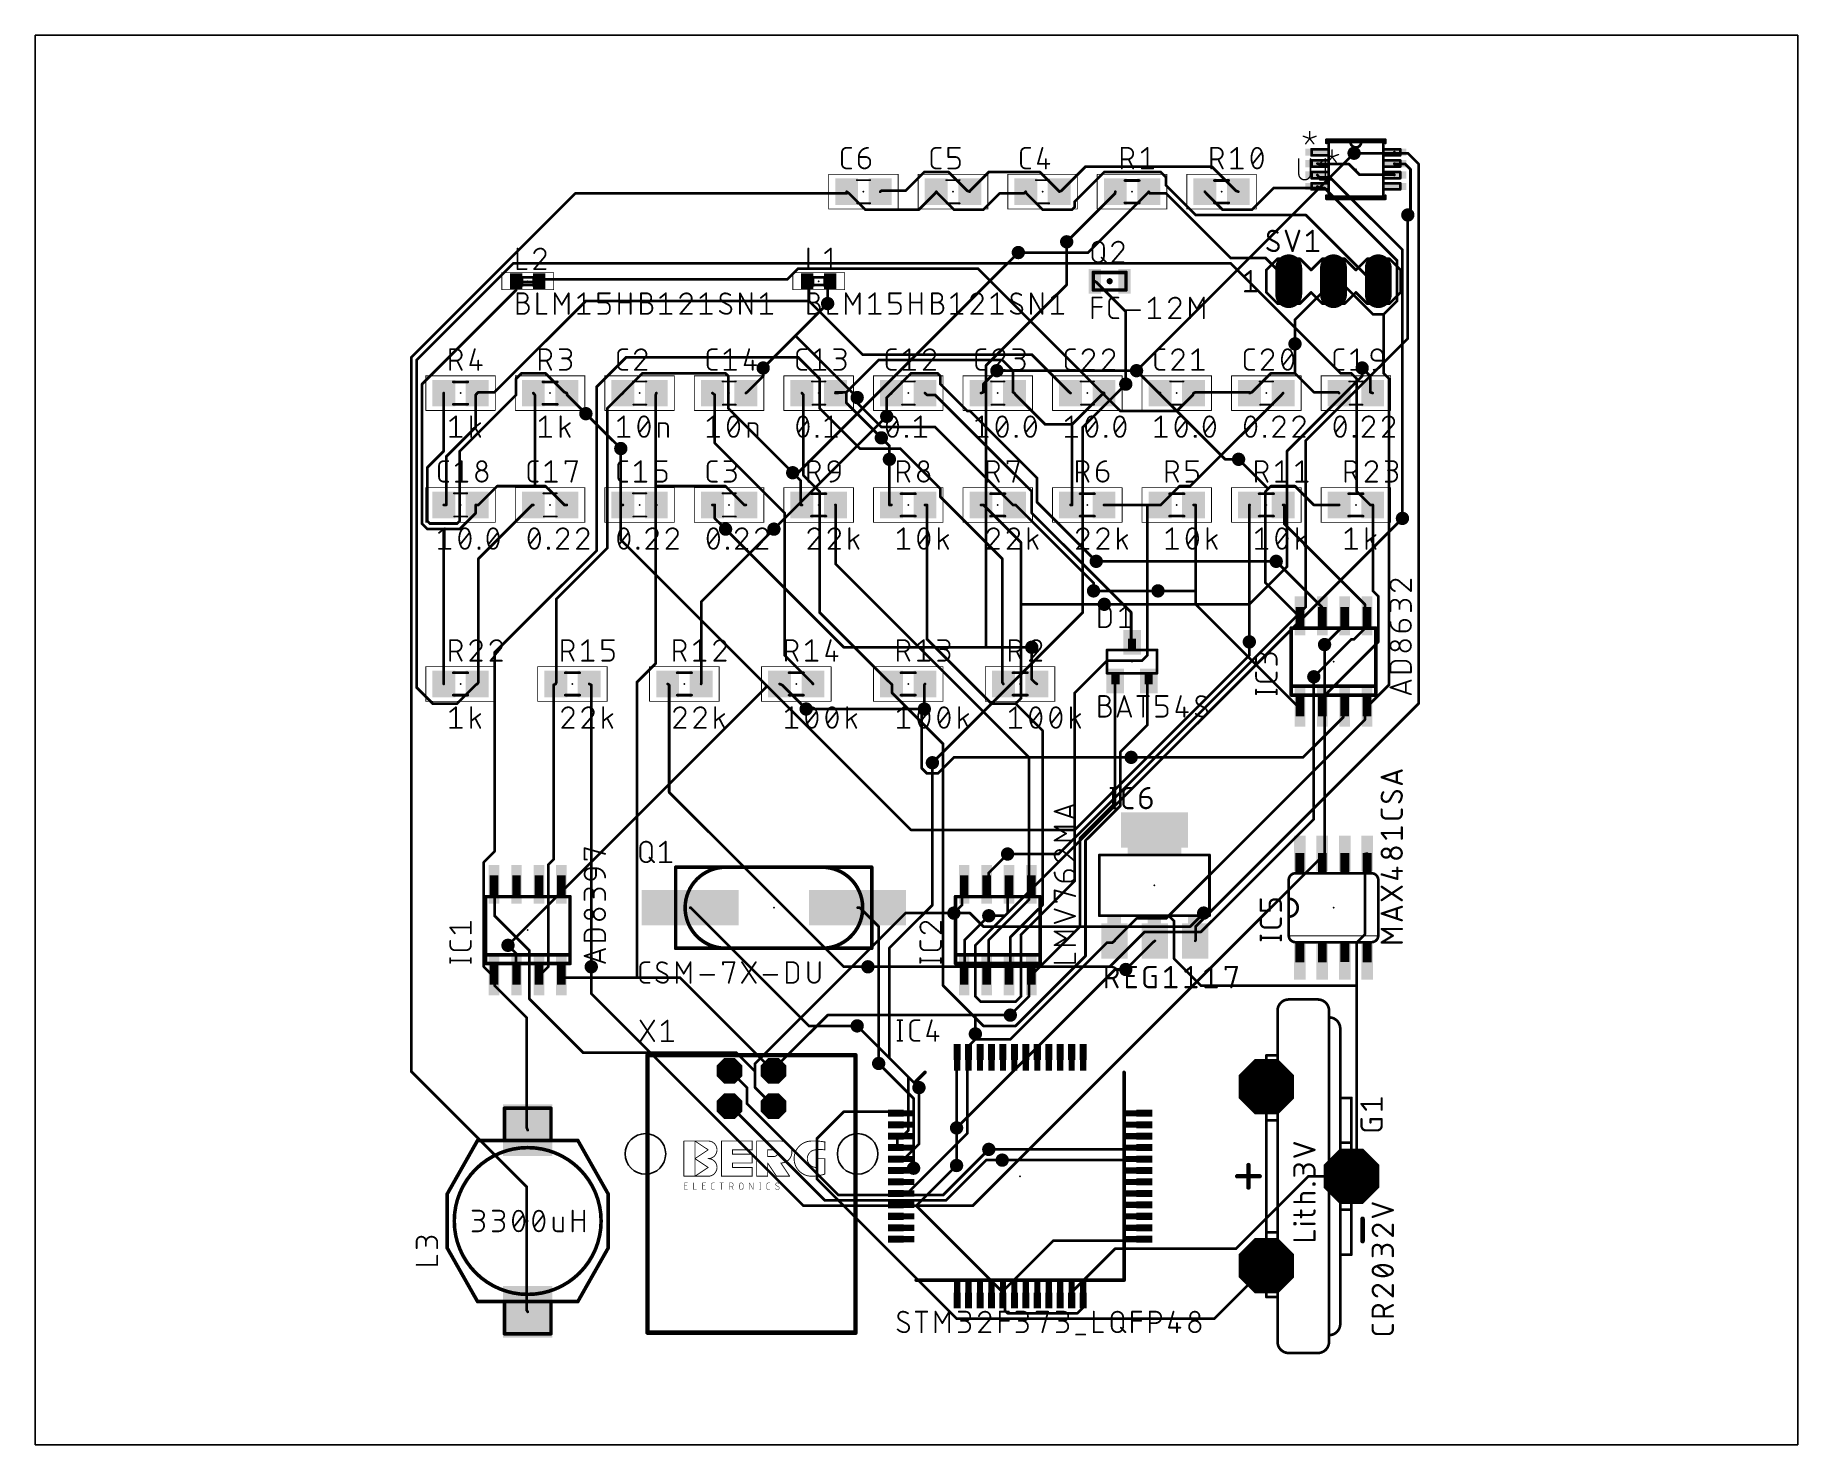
# Model space of a CAD drawing. Extents: x 0 to 100, y 0 to 80.
import ezdxf

# ---------------------------------------------------------------- set-up
doc = ezdxf.new("R2010")
doc.units = 0
for name, color, linetype in [('1', 22, 'CONTINUOUS'), ('16', 175, 'CONTINUOUS'), ('17', 82, 'CONTINUOUS'), ('18', 82, 'CONTINUOUS'), ('20', 30, 'CONTINUOUS'), ('21', 253, 'CONTINUOUS'), ('23', 7, 'CONTINUOUS'), ('25', 253, 'CONTINUOUS'), ('27', 253, 'CONTINUOUS'), ('39', 22, 'CONTINUOUS'), ('51', 253, 'CONTINUOUS')]:
    doc.layers.add(name, color=color, linetype=linetype)

# ---------------------------------------------------------------- blocks, each defined once
blk = doc.blocks.new('RECT')
blk.add_solid([(-0.5, -0.5), (0.5, -0.5), (-0.5, 0.5), (0.5, 0.5)])
blk = doc.blocks.new('OCTAGONP')
at = {"const_width": 0.5}
blk.add_lwpolyline([(-0.25, -0.1036), (-0.25, 0.1036), (-0.1036, 0.25), (0.1036, 0.25), (0.25, 0.1036), (0.25, -0.1036), (0.1036, -0.25), (-0.1036, -0.25), (-0.25, -0.1036), (-0.25, 0.1036)], dxfattribs=at)
blk = doc.blocks.new('LONGP100')
at = {"const_width": 1}
blk.add_lwpolyline([(-0.5, 0), (0.5, 0)], dxfattribs=at)
at = {"const_width": 0.5}
for points in [[(-0.5, 0.25, 1), (-0.5, -0.25)], [(0.5, -0.25, 1), (0.5, 0.25)]]:
    blk.add_lwpolyline(points, format="xyb", dxfattribs=at)
blk = doc.blocks.new('ROUNDV')
at = {"const_width": 0.5}
blk.add_lwpolyline([(0, -0.25, 1), (0, 0.25, 1), (0, -0.25)], format="xyb", dxfattribs=at)

msp = doc.modelspace()

# ---------------------------------------------------------------- linework, layer by layer
at = {"layer": '1', "const_width": 0.1524}
for points in [[(77.1144, 73.3044), (74.8284, 73.3044)], [(77.1144, 73.3044), (77.1144, 73.365)], [(77.8764, 73.3044), (77.1144, 73.3044)], [(78.486, 72.6948), (77.8764, 73.3044)], [(50.4444, 72.2376), (49.3776, 71.1708)], [(51.816, 72.2376), (50.4444, 72.2376)], [(52.8828, 71.1708), (51.816, 72.2376)], [(53.0352, 71.1708), (54.102, 72.2376)], [(54.102, 72.2376), (56.9976, 72.2376)], [(56.9976, 72.2376), (58.0644, 71.1708)], [(58.2168, 71.1708), (59.5884, 72.5424)], [(58.9788, 70.5612), (60.6552, 72.2376)], [(59.5884, 72.5424), (66.7512, 72.5424)], [(60.6552, 72.2376), (63.8556, 72.2376)], [(63.8556, 72.2376), (64.1604, 71.9328)], [(64.1604, 71.9328), (64.1604, 71.4756)], [(66.7512, 72.5424), (68.1228, 71.1708)], [(72.8472, 72.6948), (72.7456, 72.715)], [(72.8472, 71.9328), (72.7456, 72.065)], [(72.8472, 72.6948), (74.5236, 72.6948)], [(73.4568, 71.9328), (72.8472, 71.9328)], [(77.5716, 67.818), (73.4568, 71.9328)], [(74.5236, 72.6948), (75.1332, 72.0852)], [(75.1332, 72.0852), (77.1144, 72.0852)], [(77.1144, 72.6948), (77.1144, 72.715)], [(77.724, 72.6948), (77.1144, 72.6948)], [(77.1144, 72.0852), (77.1144, 72.065)], [(78.0288, 72.39), (77.724, 72.6948)], [(78.0288, 69.9516), (78.0288, 72.39)], [(78.486, 42.0624), (78.486, 72.6948)], [(30.6324, 71.0184), (21.336, 61.722)], [(46.0248, 71.0184), (30.6324, 71.0184)], [(46.0248, 71.0184), (46.04, 71.12)], [(46.1772, 71.0184), (46.04, 71.12)], [(47.0916, 70.104), (46.1772, 71.0184)], [(48.006, 71.1708), (47.94, 71.12)], [(49.3776, 71.1708), (48.006, 71.1708)], [(51.054, 71.0184), (50.1396, 70.104)], [(51.054, 71.0184), (51.12, 71.12)], [(51.2064, 71.0184), (51.12, 71.12)], [(51.2064, 71.0184), (52.1208, 70.104)], [(52.8828, 71.1708), (53.02, 71.12)], [(53.0352, 71.1708), (53.02, 71.12)], [(53.7972, 70.104), (54.7116, 71.0184)], [(54.7116, 71.0184), (56.0832, 71.0184)], [(56.0832, 71.0184), (56.2, 71.12)], [(56.2356, 71.0184), (56.2, 71.12)], [(56.2356, 71.0184), (57.15, 70.104)], [(58.0644, 71.1708), (58.1, 71.12)], [(58.2168, 71.1708), (58.1, 71.12)], [(58.5216, 68.2752), (61.2648, 71.0184)], [(59.7408, 67.6656), (63.0936, 71.0184)], [(61.2648, 71.0184), (61.28, 71.12)], [(63.0936, 71.0184), (63.18, 71.12)], [(63.246, 71.0184), (63.18, 71.12)], [(64.1604, 71.0184), (63.246, 71.0184)], [(64.1604, 71.4756), (65.8368, 69.7992)], [(67.818, 67.3608), (64.1604, 71.0184)], [(66.4464, 71.0184), (66.36, 71.12)], [(66.4464, 71.0184), (67.3608, 70.104)], [(68.1228, 71.1708), (68.26, 71.12)], [(69.0372, 70.104), (70.2564, 71.3232)], [(70.2564, 71.3232), (72.6948, 71.3232)], [(72.6948, 71.3232), (72.7456, 71.415)], [(72.8472, 71.3232), (72.7456, 71.415)], [(72.8472, 71.3232), (73.152, 71.3232)], [(73.152, 71.3232), (77.2668, 67.2084)], [(50.1396, 70.104), (47.0916, 70.104)], [(52.1208, 70.104), (53.7972, 70.104)], [(57.15, 70.104), (58.8264, 70.104)], [(58.8264, 70.104), (58.9788, 70.2564)], [(58.9788, 70.2564), (58.9788, 70.5612)], [(67.3608, 70.104), (69.0372, 70.104)], [(77.8764, 69.7992), (78.0288, 69.9516)], [(65.8368, 69.7992), (72.0852, 69.7992)], [(72.0852, 69.7992), (75.7428, 66.1416)], [(27.1272, 67.056), (21.6408, 61.5696)], [(67.818, 67.056), (27.1272, 67.056)], [(55.7784, 67.6656), (59.7408, 67.6656)], [(69.7992, 67.3608), (67.818, 67.3608)], [(74.0664, 60.8076), (67.818, 67.056)], [(71.12, 66.04), (69.7992, 67.3608)], [(77.2668, 67.2084), (77.2668, 64.9224)], [(77.5716, 52.578), (77.5716, 67.818)], [(27.2796, 65.9892), (27.29, 66.04)], [(27.2796, 65.532), (27.2796, 65.9892)], [(27.432, 65.9892), (27.29, 66.04)], [(28.4988, 65.9892), (27.432, 65.9892)], [(28.4988, 65.9892), (28.59, 66.04)], [(28.6512, 66.1416), (28.59, 66.04)], [(42.672, 66.1416), (28.6512, 66.1416)], [(43.2816, 66.7512), (42.672, 66.1416)], [(53.4924, 66.7512), (43.2816, 66.7512)], [(43.8912, 65.9892), (43.8, 66.04)], [(43.8912, 64.9224), (43.8912, 65.9892)], [(44.958, 65.9892), (45.1, 66.04)], [(44.958, 64.77), (44.958, 65.9892)], [(60.5028, 59.7408), (53.4924, 66.7512)], [(60.198, 65.9892), (60.11, 66.04)], [(60.198, 65.9892), (61.8744, 64.3128)], [(73.7616, 65.9892), (73.66, 66.04)], [(74.0664, 65.9892), (73.7616, 65.9892)], [(75.8952, 64.1604), (74.0664, 65.9892)], [(75.7428, 66.1416), (76.2, 66.1416)], [(76.2, 66.1416), (76.2, 66.04)], [(21.9456, 60.198), (27.2796, 65.532)], [(31.242, 64.9224), (26.0604, 59.7408)], [(43.8912, 64.9224), (31.242, 64.9224)], [(46.9392, 61.8744), (43.8912, 64.9224)], [(61.8744, 64.3128), (61.8744, 60.198)], [(76.5048, 64.1604), (75.8952, 64.1604)], [(77.2668, 64.9224), (76.5048, 64.1604)], [(76.5048, 60.8076), (76.5048, 64.1604)], [(71.4756, 62.484), (71.4756, 60.8076)], [(21.336, 61.722), (21.336, 21.1836)], [(21.6408, 61.5696), (21.6408, 42.9768)], [(31.8516, 60.0456), (33.528, 61.722)], [(33.528, 61.722), (43.2816, 61.722)], [(41.3004, 60.6552), (41.3004, 61.1124)], [(43.2816, 61.722), (44.5008, 60.5028)], [(47.8536, 61.5696), (46.0248, 59.7408)], [(56.5404, 61.8744), (46.9392, 61.8744)], [(54.864, 61.5696), (47.8536, 61.5696)], [(54.5592, 60.96), (53.7972, 60.198)], [(55.4736, 60.96), (54.864, 61.5696)], [(55.4736, 59.7408), (55.4736, 60.96)], [(58.674, 59.7408), (56.5404, 61.8744)], [(63.7032, 59.7408), (62.484, 60.96)], [(75.2856, 61.1124), (75.7428, 60.6552)], [(21.9456, 52.2732), (21.9456, 60.198)], [(27.5844, 60.8076), (27.2796, 60.5028)], [(27.2796, 60.5028), (27.2796, 59.5884)], [(28.956, 60.8076), (27.5844, 60.8076)], [(30.0228, 59.7408), (28.956, 60.8076)], [(31.8516, 50.7492), (31.8516, 60.0456)], [(33.3756, 59.7408), (34.4424, 60.8076)], [(34.4424, 60.8076), (39.1668, 60.8076)], [(39.1668, 60.8076), (39.3192, 60.6552)], [(39.3192, 60.6552), (39.3192, 58.8264)], [(40.386, 59.7408), (41.3004, 60.6552)], [(44.5008, 60.5028), (44.5008, 58.8264)], [(48.6156, 59.7408), (49.6824, 60.8076)], [(49.6824, 60.8076), (51.2064, 60.8076)], [(51.2064, 60.8076), (51.3588, 60.6552)], [(51.3588, 60.6552), (51.3588, 60.198)], [(51.3588, 60.198), (52.8828, 58.674)], [(53.7972, 60.198), (53.7972, 59.7408)], [(69.0372, 59.7408), (70.104, 60.8076)], [(70.104, 60.8076), (71.4756, 60.8076)], [(71.4756, 60.8076), (72.5424, 59.7408)], [(74.676, 60.8076), (74.0664, 60.8076)], [(74.9808, 60.5028), (74.676, 60.8076)], [(74.9808, 54.102), (74.9808, 60.5028)], [(75.7428, 60.6552), (75.7428, 59.7408)], [(76.8096, 60.5028), (76.5048, 60.8076)], [(76.8096, 43.1292), (76.8096, 60.5028)], [(23.1648, 59.5884), (23.18, 59.69)], [(23.1648, 56.388), (23.1648, 59.5884)], [(27.2796, 59.5884), (24.0792, 56.388)], [(24.9936, 59.5884), (25.08, 59.69)], [(24.9936, 59.5884), (24.9936, 57.7596)], [(25.146, 59.7408), (25.08, 59.69)], [(26.0604, 59.7408), (25.146, 59.7408)], [(28.3464, 59.5884), (28.26, 59.69)], [(28.3464, 54.4068), (28.3464, 59.5884)], [(30.0228, 59.7408), (30.16, 59.69)], [(30.1752, 59.5884), (30.16, 59.69)], [(30.1752, 59.5884), (31.242, 58.5216)], [(33.2232, 59.5884), (32.4612, 58.8264)], [(33.2232, 59.5884), (33.34, 59.69)], [(33.3756, 59.7408), (33.34, 59.69)], [(35.2044, 59.5884), (35.24, 59.69)], [(35.2044, 59.5884), (35.2044, 54.4068)], [(38.5572, 59.5884), (38.42, 59.69)], [(38.5572, 56.8452), (38.5572, 59.5884)], [(40.386, 59.7408), (40.32, 59.69)], [(43.5864, 59.5884), (43.5, 59.69)], [(43.5864, 55.0164), (43.5864, 59.5884)], [(45.4152, 59.7408), (45.4, 59.69)], [(46.0248, 59.7408), (45.4, 59.69)], [(46.0248, 59.7408), (45.4152, 59.7408)], [(46.0248, 59.7408), (46.0248, 59.1312)], [(46.0248, 59.1312), (48.006, 57.15)], [(46.6344, 59.436), (46.6344, 59.1312)], [(46.6344, 59.1312), (48.006, 57.7596)], [(48.4632, 59.5884), (48.3108, 59.436)], [(48.3108, 59.436), (48.3108, 58.3692)], [(48.4632, 59.5884), (48.58, 59.69)], [(48.6156, 59.7408), (48.58, 59.69)], [(50.5968, 59.5884), (50.48, 59.69)], [(50.5968, 59.5884), (51.054, 59.5884)], [(51.054, 59.5884), (56.5404, 54.102)], [(53.7972, 59.7408), (53.66, 59.69)], [(55.4736, 59.7408), (55.56, 59.69)], [(55.626, 59.5884), (55.56, 59.69)], [(55.626, 59.5884), (57.3024, 57.912)], [(58.674, 59.7408), (58.74, 59.69)], [(60.5028, 59.5884), (58.8264, 57.912)], [(60.5028, 59.7408), (60.64, 59.69)], [(60.5028, 59.5884), (60.64, 59.69)], [(60.6552, 59.5884), (60.64, 59.69)], [(60.6552, 59.5884), (61.5696, 58.674)], [(63.7032, 59.7408), (63.82, 59.69)], [(64.77, 58.674), (65.6844, 59.5884)], [(65.532, 54.4068), (70.7136, 59.5884)], [(65.6844, 59.5884), (65.72, 59.69)], [(65.8368, 59.7408), (65.72, 59.69)], [(68.8848, 59.7408), (65.8368, 59.7408)], [(68.8848, 59.7408), (68.9, 59.69)], [(69.0372, 59.7408), (68.9, 59.69)], [(70.7136, 59.5884), (70.8, 59.69)], [(72.5424, 59.7408), (73.914, 59.7408)], [(73.914, 59.7408), (73.98, 59.69)], [(75.7428, 59.7408), (75.88, 59.69)], [(32.4612, 58.8264), (32.4612, 50.9016)], [(39.3192, 58.8264), (42.9768, 55.1688)], [(44.5008, 58.8264), (46.7868, 56.5404)], [(52.8828, 58.674), (53.0352, 58.674)], [(53.0352, 58.674), (56.8452, 54.864)], [(61.5696, 58.674), (64.77, 58.674)], [(24.9936, 57.7596), (23.3172, 56.0832)], [(48.006, 57.7596), (51.054, 57.7596)], [(51.054, 57.7596), (55.4736, 53.34)], [(57.3024, 57.912), (58.8264, 57.912)], [(58.8264, 57.912), (58.8264, 53.34)], [(22.2504, 55.4736), (23.1648, 56.388)], [(23.3172, 56.0832), (23.3172, 53.34)], [(24.0792, 56.388), (24.0792, 52.4256)], [(33.2232, 56.5404), (33.2232, 53.34)], [(42.5196, 52.8828), (38.5572, 56.8452)], [(46.7868, 56.5404), (49.0728, 56.5404)], [(48.4632, 55.9308), (48.4632, 53.34)], [(49.0728, 56.5404), (51.3588, 54.2544)], [(68.2752, 55.9308), (69.9516, 54.2544)], [(22.2504, 52.4256), (22.2504, 55.4736)], [(42.9768, 55.1688), (43.434, 54.7116)], [(44.5008, 54.102), (43.5864, 55.0164)], [(25.146, 53.34), (26.2128, 54.4068)], [(26.2128, 54.4068), (28.3464, 54.4068)], [(28.3464, 54.4068), (28.956, 54.4068)], [(28.956, 54.4068), (30.0228, 53.34)], [(35.2044, 54.4068), (35.2044, 53.34)], [(35.2044, 54.4068), (39.1668, 54.4068)], [(39.1668, 54.4068), (40.2336, 53.34)], [(43.434, 54.7116), (43.434, 53.34)], [(44.5008, 47.244), (44.5008, 54.102)], [(51.3588, 54.2544), (51.3588, 53.7972)], [(56.5404, 54.102), (56.5404, 52.8828)], [(56.8452, 54.864), (56.8452, 53.4924)], [(63.8556, 53.34), (64.9224, 54.4068)], [(64.9224, 54.4068), (65.532, 54.4068)], [(69.7992, 54.102), (69.9516, 54.2544)], [(69.7992, 48.9204), (69.7992, 54.102)], [(69.9516, 54.2544), (70.104, 54.4068)], [(70.104, 54.4068), (71.4756, 54.4068)], [(71.4756, 54.4068), (72.5424, 53.34)], [(75.7428, 53.34), (74.9808, 54.102)], [(23.3172, 53.34), (23.18, 53.34)], [(24.9936, 53.34), (24.9936, 52.8828)], [(24.9936, 53.34), (25.08, 53.34)], [(25.146, 53.34), (25.08, 53.34)], [(28.194, 53.34), (25.146, 50.292)], [(28.194, 53.34), (28.26, 53.34)], [(30.0228, 53.34), (30.16, 53.34)], [(33.2232, 53.34), (33.34, 53.34)], [(35.2044, 44.3484), (35.2044, 53.34)], [(35.2044, 53.34), (35.24, 53.34)], [(38.5572, 53.34), (38.42, 53.34)], [(38.5572, 52.578), (38.5572, 53.34)], [(40.2336, 53.34), (40.32, 53.34)], [(43.434, 53.34), (43.5, 53.34)], [(45.4152, 53.34), (45.4, 53.34)], [(45.4152, 49.9872), (45.4152, 53.34)], [(48.4632, 53.34), (48.58, 53.34)], [(50.5968, 53.34), (50.48, 53.34)], [(50.5968, 45.72), (50.5968, 53.34)], [(51.3588, 53.7972), (54.864, 50.292)], [(53.7972, 53.34), (53.66, 53.34)], [(53.7972, 53.34), (55.9308, 51.2064)], [(55.4736, 53.34), (55.56, 53.34)], [(55.626, 53.34), (55.56, 53.34)], [(55.626, 53.34), (60.0456, 48.9204)], [(56.8452, 53.4924), (60.198, 50.1396)], [(58.8264, 53.34), (58.74, 53.34)], [(63.0936, 53.34), (60.64, 53.34)], [(63.82, 53.34), (63.0936, 53.34)], [(63.0936, 53.34), (63.0936, 44.8056)], [(63.8556, 53.34), (63.82, 53.34)], [(65.8368, 53.34), (65.72, 53.34)], [(65.8368, 48.4632), (65.8368, 53.34)], [(68.8848, 45.5676), (68.8848, 53.34)], [(68.8848, 53.34), (68.9, 53.34)], [(70.866, 53.34), (70.8, 53.34)], [(70.866, 52.2732), (70.866, 53.34)], [(72.5424, 53.34), (73.98, 53.34)], [(75.7428, 53.34), (75.88, 53.34)], [(75.8952, 53.34), (75.88, 53.34)], [(75.8952, 48.4632), (75.8952, 53.34)], [(22.2504, 51.9684), (21.9456, 52.2732)], [(22.4028, 52.2732), (22.2504, 52.4256)], [(23.1648, 51.9684), (22.2504, 51.9684)], [(23.9268, 52.2732), (22.4028, 52.2732)], [(24.0792, 51.9684), (23.1648, 51.9684)], [(23.1648, 51.9684), (23.1648, 43.2816)], [(24.0792, 52.4256), (23.9268, 52.2732)], [(24.9936, 52.8828), (24.0792, 51.9684)], [(41.91, 51.9684), (37.7952, 47.8536)], [(39.1668, 51.9684), (38.5572, 52.578)], [(42.5196, 44.8056), (42.5196, 52.8828)], [(56.5404, 52.8828), (62.1792, 47.244)], [(75.438, 47.7012), (70.866, 52.2732)], [(55.9308, 51.2064), (55.9308, 47.7012)], [(25.146, 50.292), (25.146, 43.2816)], [(26.0604, 44.958), (31.8516, 50.7492)], [(32.4612, 50.9016), (29.5656, 48.006)], [(56.388, 39.0144), (45.4152, 49.9872)], [(54.864, 50.292), (54.864, 43.2816)], [(70.4088, 50.1396), (72.9996, 47.5488)], [(29.5656, 48.006), (29.5656, 43.2816)], [(60.0456, 48.9204), (60.0456, 48.4632)], [(63.7032, 48.4632), (65.8368, 48.4632)], [(65.8368, 47.7012), (65.8368, 48.4632)], [(71.628, 47.0916), (69.7992, 48.9204)], [(76.2, 48.1584), (75.8952, 48.4632)], [(76.2, 45.5676), (76.2, 48.1584)], [(37.7952, 47.8536), (37.7952, 43.2816)], [(48.4632, 43.2816), (44.5008, 47.244)], [(55.9308, 47.7012), (55.9308, 42.3672)], [(55.9308, 47.7012), (60.6552, 47.7012)], [(62.1792, 47.244), (62.1792, 45.5676)], [(71.628, 41.91), (65.8368, 47.7012)], [(71.628, 47.0916), (71.755, 47.05)], [(72.9996, 47.5488), (72.9996, 47.0916)], [(72.9996, 47.0916), (73.025, 47.05)], [(74.2188, 46.9392), (74.295, 47.05)], [(74.2188, 46.9392), (74.2188, 46.482)], [(75.438, 47.0916), (75.438, 47.7012)], [(75.438, 47.0916), (75.565, 47.05)], [(75.438, 46.9392), (75.565, 47.05)], [(75.438, 46.9392), (75.438, 46.3296)], [(74.2188, 46.482), (73.152, 45.4152)], [(75.438, 46.3296), (74.8284, 45.72)], [(26.0604, 33.6804), (26.0604, 44.958)], [(54.2544, 42.0624), (50.5968, 45.72)], [(56.5404, 43.434), (56.5404, 45.2628)], [(62.1792, 45.5676), (62.23, 45.55)], [(74.676, 45.72), (72.5424, 43.5864)], [(73.152, 42.5196), (76.2, 45.5676)], [(74.8284, 45.72), (74.676, 45.72)], [(34.1376, 43.2816), (35.2044, 44.3484)], [(44.0436, 43.2816), (42.5196, 44.8056)], [(60.8076, 44.5008), (58.9788, 42.672)], [(62.7888, 44.5008), (60.8076, 44.5008)], [(63.0936, 44.8056), (62.7888, 44.5008)], [(21.6408, 42.9768), (22.5552, 42.0624)], [(23.1648, 43.2816), (23.18, 43.18)], [(23.9268, 42.0624), (24.9936, 43.1292)], [(24.9936, 43.1292), (25.08, 43.18)], [(25.146, 43.2816), (25.08, 43.18)], [(29.4132, 43.1292), (29.53, 43.18)], [(29.4132, 33.2232), (29.4132, 43.1292)], [(29.5656, 43.2816), (29.53, 43.18)], [(31.5468, 43.1292), (31.43, 43.18)], [(31.5468, 27.1272), (31.5468, 43.1292)], [(34.1376, 26.5176), (34.1376, 43.2816)], [(35.9664, 43.1292), (35.88, 43.18)], [(35.9664, 37.0332), (35.9664, 43.1292)], [(37.7952, 43.2816), (37.78, 43.18)], [(42.3672, 43.1292), (42.23, 43.18)], [(43.7388, 41.7576), (42.3672, 43.1292)], [(44.0436, 43.2816), (44.13, 43.18)], [(48.4632, 43.2816), (48.58, 43.18)], [(48.6156, 43.1292), (48.58, 43.18)], [(48.6156, 43.1292), (48.6156, 42.672)], [(50.4444, 43.1292), (50.48, 43.18)], [(50.4444, 43.1292), (50.4444, 41.7576)], [(54.864, 43.2816), (54.93, 43.18)], [(56.6928, 43.2816), (56.5404, 43.434)], [(56.6928, 43.2816), (56.83, 43.18)], [(61.2648, 43.2816), (61.28, 43.35)], [(61.2648, 36.4236), (61.2648, 43.2816)], [(63.0936, 43.2816), (63.18, 43.35)], [(63.0936, 40.8432), (63.0936, 43.2816)], [(75.5904, 41.91), (76.8096, 43.1292)], [(22.5552, 42.0624), (23.9268, 42.0624)], [(48.6156, 42.672), (51.5112, 39.7764)], [(55.626, 42.0624), (54.2544, 42.0624)], [(55.9308, 42.3672), (55.626, 42.0624)], [(55.626, 42.0624), (57.15, 40.5384)], [(58.9788, 42.672), (58.9788, 32.004)], [(66.4464, 30.0228), (78.486, 42.0624)], [(73.152, 41.91), (73.152, 42.5196)], [(64.3128, 30.0228), (75.438, 41.148)], [(71.628, 41.91), (71.755, 41.85)], [(71.9328, 39.0144), (74.2188, 41.3004)], [(73.152, 41.91), (73.025, 41.85)], [(74.2188, 41.7576), (74.295, 41.85)], [(74.2188, 41.3004), (74.2188, 41.7576)], [(75.438, 41.7576), (75.565, 41.85)], [(75.438, 41.148), (75.438, 41.7576)], [(75.5904, 41.91), (75.565, 41.85)], [(57.15, 40.5384), (57.15, 30.6324)], [(61.5696, 39.3192), (63.0936, 40.8432)], [(51.5112, 39.7764), (51.5112, 26.0604)], [(56.388, 31.8516), (56.388, 39.0144)], [(61.5696, 36.2712), (61.5696, 39.3192)], [(62.1792, 39.0144), (71.9328, 39.0144)], [(50.9016, 38.7096), (50.9016, 30.6324)], [(45.8724, 27.1272), (35.9664, 37.0332)], [(59.2836, 34.4424), (61.2648, 36.4236)], [(59.5884, 34.29), (61.5696, 36.2712)], [(59.2836, 29.4132), (59.2836, 34.4424)], [(59.5884, 27.7368), (59.5884, 34.29)], [(25.4508, 33.0708), (26.0604, 33.6804)], [(25.4508, 27.1272), (25.4508, 33.0708)], [(29.1084, 32.9184), (29.4132, 33.2232)], [(54.102, 32.4612), (55.1688, 33.528)], [(75.438, 33.528), (75.565, 33.5534)], [(75.438, 28.956), (75.438, 33.528)], [(29.1084, 27.1272), (29.1084, 32.9184)], [(54.102, 31.8516), (54.102, 32.4612)], [(58.9788, 32.004), (55.9308, 28.956)], [(26.0604, 31.6992), (26.035, 31.81)], [(26.0604, 30.0228), (26.0604, 31.6992)], [(52.578, 31.6992), (52.705, 31.81)], [(52.578, 30.6324), (52.578, 31.6992)], [(54.102, 31.8516), (53.975, 31.81)], [(56.388, 30.9372), (54.102, 28.6512)], [(55.1688, 31.6992), (55.245, 31.81)], [(55.1688, 30.1752), (55.1688, 31.6992)], [(56.388, 31.8516), (56.515, 31.81)], [(56.388, 31.6992), (56.515, 31.81)], [(56.388, 31.6992), (56.388, 30.9372)], [(28.0416, 28.0416), (26.0604, 30.0228)], [(37.1856, 30.48), (37.16, 30.48)], [(37.1856, 30.48), (43.8912, 23.7744)], [(46.7868, 30.48), (46.66, 30.48)], [(46.7868, 30.48), (47.8536, 29.4132)], [(50.9016, 30.6324), (48.4632, 28.194)], [(52.1208, 30.1752), (52.578, 30.6324)], [(52.7304, 28.6512), (54.102, 30.0228)], [(53.34, 28.3464), (55.1688, 30.1752)], [(57.15, 30.6324), (55.3212, 28.8036)], [(64.1604, 29.8704), (64.3128, 30.0228)], [(64.3128, 30.0228), (64.6176, 29.718)], [(65.8368, 29.4132), (66.4464, 30.0228)], [(66.4464, 30.0228), (66.294, 30.1752)], [(47.8536, 29.4132), (47.8536, 21.6408)], [(55.9308, 28.956), (55.9308, 25.4508)], [(56.5404, 26.67), (59.2836, 29.4132)], [(61.2648, 28.6512), (62.484, 29.8704)], [(62.484, 29.8704), (64.1604, 29.8704)], [(64.6176, 29.718), (64.6176, 27.5844)], [(65.8368, 28.6512), (65.8368, 29.4132)], [(74.9808, 28.4988), (75.438, 28.956)], [(26.8224, 28.3464), (27.2796, 27.8892)], [(28.0416, 25.2984), (28.0416, 28.0416)], [(48.4632, 28.194), (48.4632, 21.9456)], [(52.7304, 26.67), (52.7304, 28.6512)], [(53.34, 25.4508), (53.34, 28.3464)], [(54.102, 28.6512), (54.102, 26.67)], [(55.3212, 28.8036), (55.3212, 26.67)], [(55.3212, 23.0124), (60.8076, 28.4988)], [(60.8076, 28.4988), (61.1124, 28.4988)], [(61.1124, 28.4988), (61.2394, 28.6004)], [(61.2648, 28.6512), (61.2394, 28.6004)], [(61.8744, 26.9748), (63.3984, 28.4988)], [(63.3984, 28.4988), (63.5254, 28.6004)], [(65.8368, 28.6512), (65.8114, 28.6004)], [(74.9808, 26.0604), (74.9808, 28.4988)], [(25.908, 26.67), (25.4508, 27.1272)], [(27.2796, 27.8892), (27.2796, 26.67)], [(28.6512, 26.67), (29.1084, 27.1272)], [(47.244, 27.1272), (45.8724, 27.1272)], [(55.626, 23.7744), (59.5884, 27.7368)], [(64.6176, 27.5844), (66.1416, 26.0604)], [(25.908, 26.67), (26.035, 26.61)], [(26.0604, 26.5176), (26.035, 26.61)], [(26.0604, 26.5176), (26.0604, 26.0604)], [(26.0604, 26.0604), (27.8892, 24.2316)], [(27.2796, 26.67), (27.305, 26.61)], [(28.6512, 26.67), (28.575, 26.61)], [(29.8704, 26.5176), (29.845, 26.61)], [(34.1376, 26.5176), (29.8704, 26.5176)], [(36.576, 26.5176), (34.1376, 26.5176)], [(41.7576, 21.336), (36.576, 26.5176)], [(51.5112, 26.0604), (53.7972, 23.7744)], [(52.7304, 26.67), (52.705, 26.61)], [(54.102, 26.67), (53.975, 26.61)], [(55.3212, 26.67), (55.245, 26.61)], [(56.388, 26.5176), (56.515, 26.61)], [(56.388, 25.4508), (56.388, 26.5176)], [(56.5404, 26.67), (56.515, 26.61)], [(66.1416, 26.0604), (74.9808, 26.0604)], [(74.9808, 15.5448), (74.9808, 26.0604)], [(31.0896, 22.2504), (28.0416, 25.2984)], [(53.6448, 25.146), (53.34, 25.4508)], [(55.626, 25.146), (53.6448, 25.146)], [(55.3212, 24.384), (56.388, 25.4508)], [(55.9308, 25.4508), (55.626, 25.146)], [(27.8892, 24.2316), (27.8892, 17.9832)], [(43.8912, 23.7744), (46.6344, 23.7744)], [(53.0352, 22.7076), (53.34, 23.0124)], [(53.34, 23.0124), (53.34, 23.3172)], [(53.34, 23.0124), (55.3212, 23.0124)], [(53.7972, 23.7744), (55.626, 23.7744)], [(39.7764, 22.2504), (31.0896, 22.2504)], [(40.8432, 21.1836), (39.7764, 22.2504)], [(48.4632, 21.9456), (49.53, 20.8788)], [(52.2732, 22.2504), (52.305, 22.29)], [(52.2732, 17.9832), (52.2732, 22.2504)], [(52.8828, 22.2504), (52.955, 22.29)], [(52.8828, 22.2504), (52.8828, 17.6784)], [(53.0352, 22.4028), (52.955, 22.29)], [(53.0352, 22.4028), (53.0352, 22.7076)], [(21.336, 21.1836), (27.8892, 14.6304)], [(40.8432, 20.2692), (40.8432, 21.1836)], [(41.7576, 21.336), (41.89, 21.22)], [(41.7576, 19.3548), (40.8432, 20.2692)], [(49.53, 20.8788), (49.53, 17.8308)], [(50.1396, 20.2692), (50.1396, 17.0688)], [(41.7576, 19.3548), (41.89, 19.22)], [(27.8892, 17.9832), (27.94, 17.8562)], [(44.3484, 17.3736), (45.8724, 18.8976)], [(45.8724, 18.8976), (48.768, 18.8976)], [(48.768, 18.8976), (48.83, 18.815)], [(44.3484, 15.0876), (44.3484, 17.3736)], [(48.9204, 17.526), (48.83, 17.515)], [(48.9204, 17.3736), (48.83, 17.515)], [(49.2252, 17.526), (48.9204, 17.526)], [(48.9204, 17.3736), (48.9204, 16.9164)], [(49.53, 17.8308), (49.2252, 17.526)], [(50.1396, 17.0688), (49.3776, 16.3068)], [(52.8828, 17.6784), (49.53, 14.3256)], [(48.9204, 16.9164), (48.83, 16.865)], [(48.9204, 16.3068), (48.83, 16.215)], [(49.3776, 16.3068), (48.9204, 16.3068)], [(54.102, 16.764), (62.7888, 16.764)], [(54.864, 16.1544), (62.7888, 16.1544)], [(62.7888, 16.764), (62.93, 16.865)], [(62.7888, 16.1544), (62.93, 16.215)], [(52.2732, 7.1628), (44.3484, 15.0876)], [(48.9204, 15.6972), (48.83, 15.565)], [(49.8348, 15.6972), (48.9204, 15.6972)], [(49.9872, 13.5636), (52.2732, 15.8496)], [(72.2376, 15.24), (68.1228, 11.1252)], [(74.676, 15.24), (72.2376, 15.24)], [(74.676, 15.24), (74.9808, 15.5448)], [(27.8892, 14.6304), (27.8892, 7.62)], [(48.9204, 14.3256), (48.83, 14.265)], [(49.53, 14.3256), (48.9204, 14.3256)], [(48.9204, 13.5636), (48.83, 13.615)], [(49.9872, 13.5636), (48.9204, 13.5636)], [(54.864, 8.6868), (49.9872, 13.5636)], [(54.864, 8.6868), (57.7596, 11.5824)], [(57.7596, 11.5824), (62.7888, 11.5824)], [(61.2648, 11.1252), (58.8264, 8.6868)], [(68.1228, 11.1252), (61.2648, 11.1252)], [(62.7888, 11.5824), (62.93, 11.665)], [(69.7992, 10.0584), (66.9036, 7.1628)], [(69.7992, 10.0584), (69.85, 10.16)], [(54.864, 8.2296), (54.864, 8.6868)], [(54.864, 8.2296), (54.905, 8.19)], [(55.0164, 8.0772), (54.905, 8.19)], [(55.0164, 7.62), (55.0164, 8.0772)], [(58.8264, 8.2296), (58.805, 8.19)], [(58.8264, 8.6868), (58.8264, 8.2296)], [(59.436, 8.0772), (59.455, 8.19)], [(59.436, 8.0772), (59.436, 7.7724)], [(27.8892, 7.62), (27.94, 7.5438)], [(66.9036, 7.1628), (52.2732, 7.1628)], [(55.1688, 7.4676), (55.0164, 7.62)], [(59.1312, 7.4676), (55.1688, 7.4676)], [(59.436, 7.7724), (59.1312, 7.4676)]]:
    msp.add_lwpolyline(points, dxfattribs=at)
at = {"layer": '1', "const_width": 0.0762}
for points in [[(74.8284, 73.3425, 1), (74.8284, 73.2663)], [(77.1525, 73.365, 1), (77.0763, 73.365)], [(77.1144, 73.3425, 1), (77.1144, 73.2663)], [(77.0763, 73.3044, 1), (77.1525, 73.3044)], [(77.1144, 73.2663, 1), (77.1144, 73.3425)], [(77.9033, 73.3313, 1), (77.8495, 73.2775)], [(77.8764, 73.2663, 1), (77.8764, 73.3425)], [(50.4444, 72.2757, 1), (50.4444, 72.1995)], [(50.4713, 72.2107, 1), (50.4175, 72.2645)], [(51.8429, 72.2645, 1), (51.7891, 72.2107)], [(51.816, 72.1995, 1), (51.816, 72.2757)], [(54.102, 72.2757, 1), (54.102, 72.1995)], [(54.1289, 72.2107, 1), (54.0751, 72.2645)], [(57.0245, 72.2645, 1), (56.9707, 72.2107)], [(56.9976, 72.1995, 1), (56.9976, 72.2757)], [(59.5884, 72.5805, 1), (59.5884, 72.5043)], [(59.6153, 72.5155, 1), (59.5615, 72.5693)], [(60.6552, 72.2757, 1), (60.6552, 72.1995)], [(60.6821, 72.2107, 1), (60.6283, 72.2645)], [(63.8825, 72.2645, 1), (63.8287, 72.2107)], [(63.8556, 72.1995, 1), (63.8556, 72.2757)], [(64.1985, 71.9328, 1), (64.1223, 71.9328)], [(66.7781, 72.5693, 1), (66.7243, 72.5155)], [(66.7512, 72.5043, 1), (66.7512, 72.5805)], [(72.753, 72.7524, 1), (72.7382, 72.6776)], [(72.7758, 72.0882, 1), (72.7154, 72.0418)], [(72.8472, 72.7329, 1), (72.8472, 72.6567)], [(72.8472, 71.9709, 1), (72.8472, 71.8947)], [(72.8398, 72.6574, 1), (72.8546, 72.7322)], [(73.4837, 71.9597, 1), (73.4299, 71.9059)], [(73.4568, 71.8947, 1), (73.4568, 71.9709)], [(74.5505, 72.7217, 1), (74.4967, 72.6679)], [(74.5236, 72.6567, 1), (74.5236, 72.7329)], [(75.1332, 72.1233, 1), (75.1332, 72.0471)], [(75.1063, 72.0583, 1), (75.1601, 72.1121)], [(77.1525, 72.715, 1), (77.0763, 72.715)], [(77.1144, 72.7329, 1), (77.1144, 72.6567)], [(77.0763, 72.6948, 1), (77.1525, 72.6948)], [(77.1525, 72.0852, 1), (77.0763, 72.0852)], [(77.0763, 72.065, 1), (77.1525, 72.065)], [(77.1144, 72.0471, 1), (77.1144, 72.1233)], [(77.7509, 72.7217, 1), (77.6971, 72.6679)], [(77.724, 72.6567, 1), (77.724, 72.7329)], [(78.0669, 72.39, 1), (77.9907, 72.39)], [(78.0019, 72.3631, 1), (78.0557, 72.4169)], [(78.5241, 72.6948, 1), (78.4479, 72.6948)], [(78.4591, 72.6679, 1), (78.5129, 72.7217)], [(30.6324, 71.0565, 1), (30.6324, 70.9803)], [(30.6593, 70.9915, 1), (30.6055, 71.0453)], [(45.9871, 71.024, 1), (46.0625, 71.0128)], [(46.0627, 71.1506, 1), (46.0173, 71.0894)], [(46.0777, 71.1144, 1), (46.0023, 71.1256)], [(46.0248, 70.9803, 1), (46.0248, 71.0565)], [(46.2041, 71.0453, 1), (46.1503, 70.9915)], [(46.1545, 70.9878, 1), (46.1999, 71.049)], [(47.9168, 71.1502, 1), (47.9632, 71.0898)], [(48.006, 71.2089, 1), (48.006, 71.1327)], [(48.0292, 71.1406, 1), (47.9828, 71.201)], [(49.3507, 71.1977, 1), (49.4045, 71.1439)], [(49.3776, 71.1327, 1), (49.3776, 71.2089)], [(51.022, 71.0392, 1), (51.086, 70.9976)], [(51.0809, 70.9915, 1), (51.0271, 71.0453)], [(51.149, 71.1447, 1), (51.091, 71.0953)], [(51.152, 71.0992, 1), (51.088, 71.1408)], [(51.2333, 71.0453, 1), (51.1795, 70.9915)], [(51.1774, 70.9937, 1), (51.2354, 71.0431)], [(52.896, 71.2065, 1), (52.8696, 71.1351)], [(52.8559, 71.1439, 1), (52.9097, 71.1977)], [(52.9835, 71.1309, 1), (53.0565, 71.1091)], [(53.0083, 71.1977, 1), (53.0621, 71.1439)], [(53.0717, 71.1599, 1), (52.9987, 71.1817)], [(53.0068, 71.0843, 1), (53.0332, 71.1557)], [(54.7116, 71.0565, 1), (54.7116, 70.9803)], [(54.7385, 70.9915, 1), (54.6847, 71.0453)], [(56.0582, 71.0471, 1), (56.1082, 70.9897)], [(56.0832, 70.9803, 1), (56.0832, 71.0565)], [(56.236, 71.1326, 1), (56.164, 71.1074)], [(56.225, 71.0913, 1), (56.175, 71.1487)], [(56.2625, 71.0453, 1), (56.2087, 70.9915)], [(56.1996, 71.0058, 1), (56.2716, 71.031)], [(58.0956, 71.1927, 1), (58.0332, 71.1489)], [(58.0375, 71.1439, 1), (58.0913, 71.1977)], [(58.0848, 71.1549, 1), (58.1152, 71.0851)], [(58.0688, 71.0981, 1), (58.1312, 71.1419)], [(58.1899, 71.1977, 1), (58.2437, 71.1439)], [(58.232, 71.1359, 1), (58.2016, 71.2057)], [(61.2271, 71.024, 1), (61.3025, 71.0128)], [(61.2917, 70.9915, 1), (61.2379, 71.0453)], [(61.3177, 71.1144, 1), (61.2423, 71.1256)], [(63.0646, 71.0431, 1), (63.1226, 70.9937)], [(63.1205, 70.9915, 1), (63.0667, 71.0453)], [(63.212, 71.1408, 1), (63.148, 71.0992)], [(63.209, 71.0953, 1), (63.151, 71.1447)], [(63.246, 71.0565, 1), (63.246, 70.9803)], [(63.214, 70.9976, 1), (63.278, 71.0392)], [(64.1223, 71.4756, 1), (64.1985, 71.4756)], [(64.1873, 71.5025, 1), (64.1335, 71.4487)], [(64.1873, 71.0453, 1), (64.1335, 70.9915)], [(64.1335, 71.9059, 1), (64.1873, 71.9597)], [(64.1604, 70.9803, 1), (64.1604, 71.0565)], [(66.389, 71.1447, 1), (66.331, 71.0953)], [(66.4733, 71.0453, 1), (66.4195, 70.9915)], [(66.4174, 70.9937, 1), (66.4754, 71.0431)], [(68.136, 71.2065, 1), (68.1096, 71.1351)], [(68.0959, 71.1439, 1), (68.1497, 71.1977)], [(68.2468, 71.0843, 1), (68.2732, 71.1557)], [(70.2564, 71.3613, 1), (70.2564, 71.2851)], [(70.2833, 71.2963, 1), (70.2295, 71.3501)], [(72.6615, 71.3416, 1), (72.7281, 71.3048)], [(72.6948, 71.2851, 1), (72.6948, 71.3613)], [(72.7711, 71.4433, 1), (72.7201, 71.3867)], [(72.7789, 71.3966, 1), (72.7123, 71.4334)], [(72.8472, 71.3613, 1), (72.8472, 71.2851)], [(72.817, 71.9096, 1), (72.8774, 71.956)], [(72.8217, 71.2949, 1), (72.8727, 71.3515)], [(73.1789, 71.3501, 1), (73.1251, 71.2963)], [(73.152, 71.2851, 1), (73.152, 71.3613)], [(47.0916, 70.1421, 1), (47.0916, 70.0659)], [(47.0647, 70.0771, 1), (47.1185, 70.1309)], [(50.1127, 70.1309, 1), (50.1665, 70.0771)], [(50.1396, 70.0659, 1), (50.1396, 70.1421)], [(52.1208, 70.1421, 1), (52.1208, 70.0659)], [(52.0939, 70.0771, 1), (52.1477, 70.1309)], [(53.7703, 70.1309, 1), (53.8241, 70.0771)], [(53.7972, 70.0659, 1), (53.7972, 70.1421)], [(57.15, 70.1421, 1), (57.15, 70.0659)], [(57.1231, 70.0771, 1), (57.1769, 70.1309)], [(58.7995, 70.1309, 1), (58.8533, 70.0771)], [(58.8264, 70.0659, 1), (58.8264, 70.1421)], [(59.0169, 70.5612, 1), (58.9407, 70.5612)], [(58.9407, 70.2564, 1), (59.0169, 70.2564)], [(58.9519, 70.5881, 1), (59.0057, 70.5343)], [(59.0057, 70.2295, 1), (58.9519, 70.2833)], [(67.3608, 70.1421, 1), (67.3608, 70.0659)], [(67.3339, 70.0771, 1), (67.3877, 70.1309)], [(69.0103, 70.1309, 1), (69.0641, 70.0771)], [(69.0372, 70.0659, 1), (69.0372, 70.1421)], [(78.0557, 69.9247, 1), (78.0019, 69.9785)], [(65.8368, 69.8373, 1), (65.8368, 69.7611)], [(65.8099, 69.7723, 1), (65.8637, 69.8261)], [(72.1121, 69.8261, 1), (72.0583, 69.7723)], [(72.0852, 69.7611, 1), (72.0852, 69.8373)], [(77.8495, 69.8261, 1), (77.9033, 69.7723)], [(77.9907, 69.9516, 1), (78.0669, 69.9516)], [(58.4947, 68.3021, 1), (58.5485, 68.2483)], [(27.1272, 67.0941, 1), (27.1272, 67.0179)], [(27.1541, 67.0291, 1), (27.1003, 67.0829)], [(55.7784, 67.7037, 1), (55.7784, 67.6275)], [(59.7139, 67.6925, 1), (59.7677, 67.6387)], [(59.7408, 67.6275, 1), (59.7408, 67.7037)], [(67.818, 67.3989, 1), (67.818, 67.3227)], [(67.8449, 67.0829, 1), (67.7911, 67.0291)], [(67.7911, 67.3339, 1), (67.8449, 67.3877)], [(67.818, 67.0179, 1), (67.818, 67.0941)], [(69.8261, 67.3877, 1), (69.7723, 67.3339)], [(69.7992, 67.3227, 1), (69.7992, 67.3989)], [(77.3049, 67.2084, 1), (77.2287, 67.2084)], [(77.2399, 67.1815, 1), (77.2937, 67.2353)], [(77.6097, 67.818, 1), (77.5335, 67.818)], [(77.5447, 67.7911, 1), (77.5985, 67.8449)], [(27.3177, 65.9892, 1), (27.2415, 65.9892)], [(27.2423, 65.9968, 1), (27.3169, 65.9816)], [(27.3028, 66.0759, 1), (27.2772, 66.0041)], [(27.3273, 66.0324, 1), (27.2527, 66.0476)], [(27.432, 66.0273, 1), (27.432, 65.9511)], [(27.4192, 65.9533, 1), (27.4448, 66.0251)], [(28.4803, 66.0225, 1), (28.5173, 65.9559)], [(28.4988, 65.9511, 1), (28.4988, 66.0273)], [(28.5574, 66.0597, 1), (28.6226, 66.0203)], [(28.6085, 66.0067, 1), (28.5715, 66.0733)], [(28.6512, 66.1797, 1), (28.6512, 66.1035)], [(28.6838, 66.1219, 1), (28.6186, 66.1613)], [(42.6451, 66.1685, 1), (42.6989, 66.1147)], [(42.672, 66.1035, 1), (42.672, 66.1797)], [(43.2816, 66.7893, 1), (43.2816, 66.7131)], [(43.3085, 66.7243, 1), (43.2547, 66.7781)], [(43.8185, 66.0733, 1), (43.7815, 66.0067)], [(43.9293, 65.9892, 1), (43.8531, 65.9892)], [(43.8727, 65.9559, 1), (43.9097, 66.0225)], [(44.9961, 65.9892, 1), (44.9199, 65.9892)], [(44.9452, 66.0251, 1), (44.9708, 65.9533)], [(45.1128, 66.0041, 1), (45.0872, 66.0759)], [(53.5193, 66.7781, 1), (53.4655, 66.7243)], [(53.4924, 66.7131, 1), (53.4924, 66.7893)], [(60.129, 66.073, 1), (60.091, 66.007)], [(60.2249, 66.0161, 1), (60.1711, 65.9623)], [(60.179, 65.9562, 1), (60.217, 66.0222)], [(71.0931, 66.0131, 1), (71.1469, 66.0669)], [(73.677, 66.0741, 1), (73.643, 66.0059)], [(73.7616, 66.0273, 1), (73.7616, 65.9511)], [(73.7446, 65.9551, 1), (73.7786, 66.0233)], [(74.0933, 66.0161, 1), (74.0395, 65.9623)], [(74.0664, 65.9511, 1), (74.0664, 66.0273)], [(75.7428, 66.1797, 1), (75.7428, 66.1035)], [(75.7159, 66.1147, 1), (75.7697, 66.1685)], [(76.2381, 66.1416, 1), (76.1619, 66.1416)], [(76.1619, 66.04, 1), (76.2381, 66.04)], [(76.2, 66.1035, 1), (76.2, 66.1797)], [(27.2415, 65.532, 1), (27.3177, 65.532)], [(27.3065, 65.5051, 1), (27.2527, 65.5589)], [(31.242, 64.9605, 1), (31.242, 64.8843)], [(31.2689, 64.8955, 1), (31.2151, 64.9493)], [(43.8531, 64.9224, 1), (43.9293, 64.9224)], [(43.9181, 64.9493, 1), (43.8643, 64.8955)], [(43.8912, 64.8843, 1), (43.8912, 64.9605)], [(44.9199, 64.77, 1), (44.9961, 64.77)], [(61.9125, 64.3128, 1), (61.8363, 64.3128)], [(61.8475, 64.2859, 1), (61.9013, 64.3397)], [(75.8952, 64.1985, 1), (75.8952, 64.1223)], [(75.8683, 64.1335, 1), (75.9221, 64.1873)], [(76.5429, 64.1604, 1), (76.4667, 64.1604)], [(76.4779, 64.1873, 1), (76.5317, 64.1335)], [(76.5048, 64.1223, 1), (76.5048, 64.1985)], [(77.2287, 64.9224, 1), (77.3049, 64.9224)], [(77.2937, 64.8955, 1), (77.2399, 64.9493)], [(71.5137, 62.484, 1), (71.4375, 62.484)], [(21.3741, 61.722, 1), (21.2979, 61.722)], [(21.3091, 61.7489, 1), (21.3629, 61.6951)], [(21.6789, 61.5696, 1), (21.6027, 61.5696)], [(21.6139, 61.5965, 1), (21.6677, 61.5427)], [(33.528, 61.7601, 1), (33.528, 61.6839)], [(33.5549, 61.6951, 1), (33.5011, 61.7489)], [(41.3385, 61.1124, 1), (41.2623, 61.1124)], [(43.3085, 61.7489, 1), (43.2547, 61.6951)], [(43.2816, 61.6839, 1), (43.2816, 61.7601)], [(46.9392, 61.9125, 1), (46.9392, 61.8363)], [(46.9123, 61.8475, 1), (46.9661, 61.9013)], [(47.8536, 61.6077, 1), (47.8536, 61.5315)], [(47.8805, 61.5427, 1), (47.8267, 61.5965)], [(54.5861, 60.9331, 1), (54.5323, 60.9869)], [(54.8909, 61.5965, 1), (54.8371, 61.5427)], [(54.864, 61.5315, 1), (54.864, 61.6077)], [(55.5117, 60.96, 1), (55.4355, 60.96)], [(55.4467, 60.9331, 1), (55.5005, 60.9869)], [(56.5673, 61.9013, 1), (56.5135, 61.8475)], [(56.5404, 61.8363, 1), (56.5404, 61.9125)], [(62.5109, 60.9869, 1), (62.4571, 60.9331)], [(75.3125, 61.1393, 1), (75.2587, 61.0855)], [(21.9837, 60.198, 1), (21.9075, 60.198)], [(21.9187, 60.2249, 1), (21.9725, 60.1711)], [(27.3177, 60.5028, 1), (27.2415, 60.5028)], [(27.2527, 60.5297, 1), (27.3065, 60.4759)], [(27.5844, 60.8457, 1), (27.5844, 60.7695)], [(27.6113, 60.7807, 1), (27.5575, 60.8345)], [(28.9829, 60.8345, 1), (28.9291, 60.7807)], [(28.956, 60.7695, 1), (28.956, 60.8457)], [(31.8897, 60.0456, 1), (31.8135, 60.0456)], [(31.8247, 60.0725, 1), (31.8785, 60.0187)], [(34.4424, 60.8457, 1), (34.4424, 60.7695)], [(34.4693, 60.7807, 1), (34.4155, 60.8345)], [(39.1937, 60.8345, 1), (39.1399, 60.7807)], [(39.1668, 60.7695, 1), (39.1668, 60.8457)], [(39.3573, 60.6552, 1), (39.2811, 60.6552)], [(39.2923, 60.6283, 1), (39.3461, 60.6821)], [(41.2623, 60.6552, 1), (41.3385, 60.6552)], [(41.3273, 60.6283, 1), (41.2735, 60.6821)], [(44.5389, 60.5028, 1), (44.4627, 60.5028)], [(44.4739, 60.4759, 1), (44.5277, 60.5297)], [(49.6824, 60.8457, 1), (49.6824, 60.7695)], [(49.7093, 60.7807, 1), (49.6555, 60.8345)], [(51.2333, 60.8345, 1), (51.1795, 60.7807)], [(51.2064, 60.7695, 1), (51.2064, 60.8457)], [(51.3969, 60.6552, 1), (51.3207, 60.6552)], [(51.3207, 60.198, 1), (51.3969, 60.198)], [(51.3857, 60.2249, 1), (51.3319, 60.1711)], [(51.3319, 60.6283, 1), (51.3857, 60.6821)], [(53.8353, 60.198, 1), (53.7591, 60.198)], [(53.7703, 60.2249, 1), (53.8241, 60.1711)], [(61.8363, 60.198, 1), (61.9125, 60.198)], [(70.104, 60.8457, 1), (70.104, 60.7695)], [(70.1309, 60.7807, 1), (70.0771, 60.8345)], [(71.4375, 60.8076, 1), (71.5137, 60.8076)], [(71.5025, 60.8345, 1), (71.4487, 60.7807)], [(71.4756, 60.7695, 1), (71.4756, 60.8457)], [(74.0664, 60.8457, 1), (74.0664, 60.7695)], [(74.0395, 60.7807, 1), (74.0933, 60.8345)], [(74.7029, 60.8345, 1), (74.6491, 60.7807)], [(74.676, 60.7695, 1), (74.676, 60.8457)], [(75.0189, 60.5028, 1), (74.9427, 60.5028)], [(74.9539, 60.4759, 1), (75.0077, 60.5297)], [(75.7809, 60.6552, 1), (75.7047, 60.6552)], [(75.7159, 60.6283, 1), (75.7697, 60.6821)], [(76.4667, 60.8076, 1), (76.5429, 60.8076)], [(76.5317, 60.8345, 1), (76.4779, 60.7807)], [(76.8477, 60.5028, 1), (76.7715, 60.5028)], [(76.7827, 60.4759, 1), (76.8365, 60.5297)], [(23.2029, 59.5884, 1), (23.1267, 59.5884)], [(23.1271, 59.594, 1), (23.2025, 59.5828)], [(23.2177, 59.6844, 1), (23.1423, 59.6956)], [(25.0317, 59.5884, 1), (24.9555, 59.5884)], [(24.9646, 59.6131, 1), (25.0226, 59.5637)], [(25.0568, 59.7202, 1), (25.1032, 59.6598)], [(25.109, 59.6653, 1), (25.051, 59.7147)], [(25.146, 59.7789, 1), (25.146, 59.7027)], [(25.1692, 59.7106, 1), (25.1228, 59.771)], [(26.0335, 59.7677, 1), (26.0873, 59.7139)], [(26.0604, 59.7027, 1), (26.0604, 59.7789)], [(27.2415, 59.5884, 1), (27.3177, 59.5884)], [(27.3065, 59.5615, 1), (27.2527, 59.6153)], [(28.289, 59.7147, 1), (28.231, 59.6653)], [(28.3845, 59.5884, 1), (28.3083, 59.5884)], [(28.3174, 59.5637, 1), (28.3754, 59.6131)], [(30.036, 59.7765, 1), (30.0096, 59.7051)], [(29.9959, 59.7139, 1), (30.0497, 59.7677)], [(30.1977, 59.6956, 1), (30.1223, 59.6844)], [(30.2021, 59.6153, 1), (30.1483, 59.5615)], [(30.1375, 59.5828, 1), (30.2129, 59.594)], [(30.1468, 59.6543, 1), (30.1732, 59.7257)], [(33.1982, 59.6171, 1), (33.2482, 59.5597)], [(33.2501, 59.5615, 1), (33.1963, 59.6153)], [(33.3088, 59.7119, 1), (33.3712, 59.6681)], [(33.365, 59.6613, 1), (33.315, 59.7187)], [(33.3487, 59.7677, 1), (33.4025, 59.7139)], [(33.4068, 59.7189, 1), (33.3444, 59.7627)], [(35.2425, 59.5884, 1), (35.1663, 59.5884)], [(35.1684, 59.601, 1), (35.2404, 59.5758)], [(35.276, 59.6774, 1), (35.204, 59.7026)], [(38.4427, 59.7206, 1), (38.3973, 59.6594)], [(38.5953, 59.5884, 1), (38.5191, 59.5884)], [(38.5345, 59.5578, 1), (38.5799, 59.619)], [(40.2968, 59.7202, 1), (40.3432, 59.6598)], [(40.3591, 59.7677, 1), (40.4129, 59.7139)], [(40.4092, 59.7106, 1), (40.3628, 59.771)], [(43.529, 59.7147, 1), (43.471, 59.6653)], [(43.6245, 59.5884, 1), (43.5483, 59.5884)], [(43.5574, 59.5637, 1), (43.6154, 59.6131)], [(45.3969, 59.728, 1), (45.4031, 59.652)], [(45.3635, 59.7009, 1), (45.4365, 59.6791)], [(45.4152, 59.7789, 1), (45.4152, 59.7027)], [(45.4517, 59.7299, 1), (45.3787, 59.7517)], [(46.0629, 59.7408, 1), (45.9867, 59.7408)], [(45.9867, 59.1312, 1), (46.0629, 59.1312)], [(45.9979, 59.7677, 1), (46.0517, 59.7139)], [(46.0517, 59.1581, 1), (45.9979, 59.1043)], [(46.0279, 59.7028, 1), (46.0217, 59.7788)], [(46.0248, 59.7027, 1), (46.0248, 59.7789)], [(46.6725, 59.436, 1), (46.5963, 59.436)], [(46.5963, 59.1312, 1), (46.6725, 59.1312)], [(46.6613, 59.1581, 1), (46.6075, 59.1043)], [(48.3489, 59.436, 1), (48.2727, 59.436)], [(48.2839, 59.4629, 1), (48.3377, 59.4091)], [(48.4382, 59.6171, 1), (48.4882, 59.5597)], [(48.4901, 59.5615, 1), (48.4363, 59.6153)], [(48.5488, 59.7119, 1), (48.6112, 59.6681)], [(48.605, 59.6613, 1), (48.555, 59.7187)], [(48.5887, 59.7677, 1), (48.6425, 59.7139)], [(48.6468, 59.7189, 1), (48.5844, 59.7627)], [(50.505, 59.7187, 1), (50.455, 59.6613)], [(50.5968, 59.6265, 1), (50.5968, 59.5503)], [(50.5718, 59.5597, 1), (50.6218, 59.6171)], [(51.0809, 59.6153, 1), (51.0271, 59.5615)], [(51.054, 59.5503, 1), (51.054, 59.6265)], [(53.6468, 59.7257, 1), (53.6732, 59.6543)], [(53.7591, 59.7408, 1), (53.8353, 59.7408)], [(53.8104, 59.7051, 1), (53.784, 59.7765)], [(55.4929, 59.7736, 1), (55.4543, 59.708)], [(55.4355, 59.7408, 1), (55.5117, 59.7408)], [(55.592, 59.7108, 1), (55.528, 59.6692)], [(55.5407, 59.6572, 1), (55.5793, 59.7228)], [(55.6529, 59.6153, 1), (55.5991, 59.5615)], [(55.594, 59.5676, 1), (55.658, 59.6092)], [(58.6972, 59.771, 1), (58.6508, 59.7106)], [(58.6471, 59.7139, 1), (58.7009, 59.7677)], [(58.7168, 59.6598, 1), (58.7632, 59.7202)], [(60.516, 59.7765, 1), (60.4896, 59.7051)], [(60.4801, 59.619, 1), (60.5255, 59.5578)], [(60.4759, 59.7139, 1), (60.5297, 59.7677)], [(60.5297, 59.5615, 1), (60.4759, 59.6153)], [(60.6777, 59.6956, 1), (60.6023, 59.6844)], [(60.6821, 59.6153, 1), (60.6283, 59.5615)], [(60.6627, 59.6594, 1), (60.6173, 59.7206)], [(60.6175, 59.5828, 1), (60.6929, 59.594)], [(60.6268, 59.6543, 1), (60.6532, 59.7257)], [(63.7184, 59.7757, 1), (63.688, 59.7059)], [(63.6763, 59.7139, 1), (63.7301, 59.7677)], [(63.8048, 59.6551, 1), (63.8352, 59.7249)], [(65.6484, 59.601, 1), (65.7204, 59.5758)], [(65.7113, 59.5615, 1), (65.6575, 59.6153)], [(65.7048, 59.7249, 1), (65.7352, 59.6551)], [(65.756, 59.6774, 1), (65.684, 59.7026)], [(65.8368, 59.7789, 1), (65.8368, 59.7027)], [(65.852, 59.7059, 1), (65.8216, 59.7757)], [(68.9213, 59.7517, 1), (68.8483, 59.7299)], [(68.8868, 59.7257, 1), (68.9132, 59.6543)], [(68.8635, 59.6791, 1), (68.9365, 59.7009)], [(68.8848, 59.7027, 1), (68.8848, 59.7789)], [(69.0103, 59.7677, 1), (69.0641, 59.7139)], [(69.0504, 59.7051, 1), (69.024, 59.7765)], [(70.6846, 59.6131, 1), (70.7426, 59.5637)], [(70.7405, 59.5615, 1), (70.6867, 59.6153)], [(70.829, 59.6653, 1), (70.771, 59.7147)], [(72.5424, 59.7789, 1), (72.5424, 59.7027)], [(72.5155, 59.7139, 1), (72.5693, 59.7677)], [(73.9372, 59.771, 1), (73.8908, 59.7106)], [(73.914, 59.7027, 1), (73.914, 59.7789)], [(73.9568, 59.6598, 1), (74.0032, 59.7202)], [(75.756, 59.7765, 1), (75.7296, 59.7051)], [(75.7047, 59.7408, 1), (75.7809, 59.7408)], [(75.8668, 59.6543, 1), (75.8932, 59.7257)], [(31.2151, 58.4947, 1), (31.2689, 58.5485)], [(32.4993, 58.8264, 1), (32.4231, 58.8264)], [(32.4343, 58.8533, 1), (32.4881, 58.7995)], [(39.2811, 58.8264, 1), (39.3573, 58.8264)], [(39.3461, 58.8533, 1), (39.2923, 58.7995)], [(44.4627, 58.8264, 1), (44.5389, 58.8264)], [(44.5277, 58.8533, 1), (44.4739, 58.7995)], [(48.2727, 58.3692, 1), (48.3489, 58.3692)], [(52.8828, 58.7121, 1), (52.8828, 58.6359)], [(52.8559, 58.6471, 1), (52.9097, 58.7009)], [(53.0621, 58.7009, 1), (53.0083, 58.6471)], [(53.0352, 58.6359, 1), (53.0352, 58.7121)], [(61.5696, 58.7121, 1), (61.5696, 58.6359)], [(61.5427, 58.6471, 1), (61.5965, 58.7009)], [(64.7431, 58.7009, 1), (64.7969, 58.6471)], [(64.77, 58.6359, 1), (64.77, 58.7121)], [(24.9555, 57.7596, 1), (25.0317, 57.7596)], [(25.0205, 57.7327, 1), (24.9667, 57.7865)], [(48.006, 57.7977, 1), (48.006, 57.7215)], [(47.9791, 57.7327, 1), (48.0329, 57.7865)], [(47.9791, 57.1231, 1), (48.0329, 57.1769)], [(51.0809, 57.7865, 1), (51.0271, 57.7327)], [(51.054, 57.7215, 1), (51.054, 57.7977)], [(57.3024, 57.9501, 1), (57.3024, 57.8739)], [(57.2755, 57.8851, 1), (57.3293, 57.9389)], [(58.8645, 57.912, 1), (58.7883, 57.912)], [(58.7995, 57.9389, 1), (58.8533, 57.8851)], [(58.8264, 57.8739, 1), (58.8264, 57.9501)], [(23.1267, 56.388, 1), (23.2029, 56.388)], [(23.1917, 56.3611, 1), (23.1379, 56.4149)], [(23.3553, 56.0832, 1), (23.2791, 56.0832)], [(23.2903, 56.1101, 1), (23.3441, 56.0563)], [(24.1173, 56.388, 1), (24.0411, 56.388)], [(24.0523, 56.4149, 1), (24.1061, 56.3611)], [(33.2613, 56.5404, 1), (33.1851, 56.5404)], [(38.5191, 56.8452, 1), (38.5953, 56.8452)], [(38.5841, 56.8721, 1), (38.5303, 56.8183)], [(46.7868, 56.5785, 1), (46.7868, 56.5023)], [(46.7599, 56.5135, 1), (46.8137, 56.5673)], [(48.5013, 55.9308, 1), (48.4251, 55.9308)], [(49.0997, 56.5673, 1), (49.0459, 56.5135)], [(49.0728, 56.5023, 1), (49.0728, 56.5785)], [(68.3021, 55.9577, 1), (68.2483, 55.9039)], [(22.2885, 55.4736, 1), (22.2123, 55.4736)], [(22.2235, 55.5005, 1), (22.2773, 55.4467)], [(43.0037, 55.1957, 1), (42.9499, 55.1419)], [(42.9499, 55.1419, 1), (43.0037, 55.1957)], [(43.5483, 55.0164, 1), (43.6245, 55.0164)], [(43.6133, 55.0433, 1), (43.5595, 54.9895)], [(26.2128, 54.4449, 1), (26.2128, 54.3687)], [(26.2397, 54.3799, 1), (26.1859, 54.4337)], [(28.3464, 54.4449, 1), (28.3464, 54.3687)], [(28.3083, 54.4068, 1), (28.3845, 54.4068)], [(28.3464, 54.3687, 1), (28.3464, 54.4449)], [(28.9829, 54.4337, 1), (28.9291, 54.3799)], [(28.956, 54.3687, 1), (28.956, 54.4449)], [(35.2425, 54.4068, 1), (35.1663, 54.4068)], [(35.2044, 54.4449, 1), (35.2044, 54.3687)], [(35.1663, 54.4068, 1), (35.2425, 54.4068)], [(39.1937, 54.4337, 1), (39.1399, 54.3799)], [(39.1668, 54.3687, 1), (39.1668, 54.4449)], [(43.4721, 54.7116, 1), (43.3959, 54.7116)], [(43.4071, 54.6847, 1), (43.4609, 54.7385)], [(44.5389, 54.102, 1), (44.4627, 54.102)], [(44.4739, 54.0751, 1), (44.5277, 54.1289)], [(51.3969, 54.2544, 1), (51.3207, 54.2544)], [(51.3319, 54.2275, 1), (51.3857, 54.2813)], [(56.5785, 54.102, 1), (56.5023, 54.102)], [(56.5135, 54.0751, 1), (56.5673, 54.1289)], [(56.8833, 54.864, 1), (56.8071, 54.864)], [(56.8183, 54.8371, 1), (56.8721, 54.8909)], [(64.9224, 54.4449, 1), (64.9224, 54.3687)], [(64.9493, 54.3799, 1), (64.8955, 54.4337)], [(65.5051, 54.4337, 1), (65.5589, 54.3799)], [(65.532, 54.3687, 1), (65.532, 54.4449)], [(69.8373, 54.102, 1), (69.7611, 54.102)], [(69.7723, 54.1289, 1), (69.8261, 54.0751)], [(69.9247, 54.2813, 1), (69.9785, 54.2275)], [(69.9785, 54.2275, 1), (69.9247, 54.2813)], [(69.9247, 54.2275, 1), (69.9785, 54.2813)], [(70.104, 54.4449, 1), (70.104, 54.3687)], [(70.1309, 54.3799, 1), (70.0771, 54.4337)], [(71.5025, 54.4337, 1), (71.4487, 54.3799)], [(71.4756, 54.3687, 1), (71.4756, 54.4449)], [(74.9427, 54.102, 1), (75.0189, 54.102)], [(75.0077, 54.1289, 1), (74.9539, 54.0751)], [(23.18, 53.3781, 1), (23.18, 53.3019)], [(23.2791, 53.34, 1), (23.3553, 53.34)], [(23.3172, 53.3019, 1), (23.3172, 53.3781)], [(25.0317, 53.34, 1), (24.9555, 53.34)], [(24.9936, 53.3781, 1), (24.9936, 53.3019)], [(25.08, 53.3781, 1), (25.08, 53.3019)], [(25.08, 53.3019, 1), (25.08, 53.3781)], [(25.1191, 53.3669, 1), (25.1729, 53.3131)], [(25.146, 53.3019, 1), (25.146, 53.3781)], [(28.194, 53.3781, 1), (28.194, 53.3019)], [(28.2209, 53.3131, 1), (28.1671, 53.3669)], [(28.26, 53.3019, 1), (28.26, 53.3781)], [(30.0228, 53.3781, 1), (30.0228, 53.3019)], [(29.9959, 53.3131, 1), (30.0497, 53.3669)], [(30.16, 53.3019, 1), (30.16, 53.3781)], [(33.2232, 53.3781, 1), (33.2232, 53.3019)], [(33.1851, 53.34, 1), (33.2613, 53.34)], [(33.34, 53.3019, 1), (33.34, 53.3781)], [(35.2425, 53.34, 1), (35.1663, 53.34)], [(35.2044, 53.3781, 1), (35.2044, 53.3019)], [(35.1663, 53.34, 1), (35.2425, 53.34)], [(35.24, 53.3019, 1), (35.24, 53.3781)], [(38.42, 53.3781, 1), (38.42, 53.3019)], [(38.5953, 53.34, 1), (38.5191, 53.34)], [(38.5572, 53.3019, 1), (38.5572, 53.3781)], [(40.2336, 53.3781, 1), (40.2336, 53.3019)], [(40.2067, 53.3131, 1), (40.2605, 53.3669)], [(40.32, 53.3019, 1), (40.32, 53.3781)], [(43.434, 53.3781, 1), (43.434, 53.3019)], [(43.3959, 53.34, 1), (43.4721, 53.34)], [(43.5, 53.3019, 1), (43.5, 53.3781)], [(45.4, 53.3781, 1), (45.4, 53.3019)], [(45.4533, 53.34, 1), (45.3771, 53.34)], [(45.4152, 53.3019, 1), (45.4152, 53.3781)], [(48.4632, 53.3781, 1), (48.4632, 53.3019)], [(48.4251, 53.34, 1), (48.5013, 53.34)], [(48.58, 53.3019, 1), (48.58, 53.3781)], [(50.48, 53.3781, 1), (50.48, 53.3019)], [(50.6349, 53.34, 1), (50.5587, 53.34)], [(50.5968, 53.3019, 1), (50.5968, 53.3781)], [(51.3207, 53.7972, 1), (51.3969, 53.7972)], [(51.3857, 53.8241, 1), (51.3319, 53.7703)], [(53.66, 53.3781, 1), (53.66, 53.3019)], [(53.8241, 53.3669, 1), (53.7703, 53.3131)], [(53.7972, 53.3019, 1), (53.7972, 53.3781)], [(55.4736, 53.3781, 1), (55.4736, 53.3019)], [(55.4467, 53.3131, 1), (55.5005, 53.3669)], [(55.56, 53.3781, 1), (55.56, 53.3019)], [(55.56, 53.3019, 1), (55.56, 53.3781)], [(55.6529, 53.3669, 1), (55.5991, 53.3131)], [(55.626, 53.3019, 1), (55.626, 53.3781)], [(56.8071, 53.4924, 1), (56.8833, 53.4924)], [(56.8721, 53.5193, 1), (56.8183, 53.4655)], [(58.74, 53.3781, 1), (58.74, 53.3019)], [(58.7883, 53.34, 1), (58.8645, 53.34)], [(58.8264, 53.3019, 1), (58.8264, 53.3781)], [(60.64, 53.3781, 1), (60.64, 53.3019)], [(63.0936, 53.3781, 1), (63.0936, 53.3019)], [(63.1317, 53.34, 1), (63.0555, 53.34)], [(63.0936, 53.3019, 1), (63.0936, 53.3781)], [(63.82, 53.3781, 1), (63.82, 53.3019)], [(63.8287, 53.3669, 1), (63.8825, 53.3131)], [(63.82, 53.3019, 1), (63.82, 53.3781)], [(63.8556, 53.3019, 1), (63.8556, 53.3781)], [(65.72, 53.3781, 1), (65.72, 53.3019)], [(65.8749, 53.34, 1), (65.7987, 53.34)], [(65.8368, 53.3019, 1), (65.8368, 53.3781)], [(68.9229, 53.34, 1), (68.8467, 53.34)], [(68.8848, 53.3781, 1), (68.8848, 53.3019)], [(68.9, 53.3019, 1), (68.9, 53.3781)], [(70.8, 53.3781, 1), (70.8, 53.3019)], [(70.9041, 53.34, 1), (70.8279, 53.34)], [(70.866, 53.3019, 1), (70.866, 53.3781)], [(72.5424, 53.3781, 1), (72.5424, 53.3019)], [(72.5155, 53.3131, 1), (72.5693, 53.3669)], [(73.98, 53.3019, 1), (73.98, 53.3781)], [(75.7428, 53.3781, 1), (75.7428, 53.3019)], [(75.7159, 53.3131, 1), (75.7697, 53.3669)], [(75.88, 53.3781, 1), (75.88, 53.3019)], [(75.9333, 53.34, 1), (75.8571, 53.34)], [(75.88, 53.3019, 1), (75.88, 53.3781)], [(75.8952, 53.3019, 1), (75.8952, 53.3781)], [(21.9075, 52.2732, 1), (21.9837, 52.2732)], [(21.9725, 52.3001, 1), (21.9187, 52.2463)], [(22.2123, 52.4256, 1), (22.2885, 52.4256)], [(22.2504, 52.0065, 1), (22.2504, 51.9303)], [(22.2773, 52.4525, 1), (22.2235, 52.3987)], [(22.2235, 51.9415, 1), (22.2773, 51.9953)], [(22.4028, 52.3113, 1), (22.4028, 52.2351)], [(22.3759, 52.2463, 1), (22.4297, 52.3001)], [(23.1648, 52.0065, 1), (23.1648, 51.9303)], [(23.2029, 51.9684, 1), (23.1267, 51.9684)], [(23.1648, 51.9303, 1), (23.1648, 52.0065)], [(23.8999, 52.3001, 1), (23.9537, 52.2463)], [(23.9268, 52.2351, 1), (23.9268, 52.3113)], [(24.0411, 52.4256, 1), (24.1173, 52.4256)], [(24.0523, 51.9953, 1), (24.1061, 51.9415)], [(24.1061, 52.3987, 1), (24.0523, 52.4525)], [(24.0792, 51.9303, 1), (24.0792, 52.0065)], [(24.9555, 52.8828, 1), (25.0317, 52.8828)], [(25.0205, 52.8559, 1), (24.9667, 52.9097)], [(38.5191, 52.578, 1), (38.5953, 52.578)], [(38.5841, 52.6049, 1), (38.5303, 52.5511)], [(39.1399, 51.9415, 1), (39.1937, 51.9953)], [(41.9369, 51.9415, 1), (41.8831, 51.9953)], [(42.5577, 52.8828, 1), (42.4815, 52.8828)], [(42.4927, 52.8559, 1), (42.5465, 52.9097)], [(56.5023, 52.8828, 1), (56.5785, 52.8828)], [(56.5673, 52.9097, 1), (56.5135, 52.8559)], [(70.8279, 52.2732, 1), (70.9041, 52.2732)], [(70.8929, 52.3001, 1), (70.8391, 52.2463)], [(77.5335, 52.578, 1), (77.6097, 52.578)], [(55.9689, 51.2064, 1), (55.8927, 51.2064)], [(55.9039, 51.1795, 1), (55.9577, 51.2333)], [(25.1841, 50.292, 1), (25.1079, 50.292)], [(25.1191, 50.3189, 1), (25.1729, 50.2651)], [(31.8135, 50.7492, 1), (31.8897, 50.7492)], [(31.8785, 50.7223, 1), (31.8247, 50.7761)], [(32.4231, 50.9016, 1), (32.4993, 50.9016)], [(32.4881, 50.8747, 1), (32.4343, 50.9285)], [(45.3771, 49.9872, 1), (45.4533, 49.9872)], [(45.4421, 50.0141, 1), (45.3883, 49.9603)], [(54.9021, 50.292, 1), (54.8259, 50.292)], [(54.8371, 50.2651, 1), (54.8909, 50.3189)], [(60.1711, 50.1127, 1), (60.2249, 50.1665)], [(70.4357, 50.1665, 1), (70.3819, 50.1127)], [(29.6037, 48.006, 1), (29.5275, 48.006)], [(29.5387, 48.0329, 1), (29.5925, 47.9791)], [(60.0837, 48.9204, 1), (60.0075, 48.9204)], [(60.0075, 48.4632, 1), (60.0837, 48.4632)], [(60.0187, 48.8935, 1), (60.0725, 48.9473)], [(63.7032, 48.5013, 1), (63.7032, 48.4251)], [(65.8749, 48.4632, 1), (65.7987, 48.4632)], [(65.7987, 48.4632, 1), (65.8749, 48.4632)], [(65.8368, 48.4251, 1), (65.8368, 48.5013)], [(69.7611, 48.9204, 1), (69.8373, 48.9204)], [(69.8261, 48.9473, 1), (69.7723, 48.8935)], [(75.8571, 48.4632, 1), (75.9333, 48.4632)], [(75.9221, 48.4901, 1), (75.8683, 48.4363)], [(76.2381, 48.1584, 1), (76.1619, 48.1584)], [(76.1731, 48.1315, 1), (76.2269, 48.1853)], [(37.8333, 47.8536, 1), (37.7571, 47.8536)], [(37.7683, 47.8805, 1), (37.8221, 47.8267)], [(44.4627, 47.244, 1), (44.5389, 47.244)], [(44.5277, 47.2709, 1), (44.4739, 47.2171)], [(55.9689, 47.7012, 1), (55.8927, 47.7012)], [(55.9308, 47.7393, 1), (55.9308, 47.6631)], [(55.8927, 47.7012, 1), (55.9689, 47.7012)], [(60.6552, 47.6631, 1), (60.6552, 47.7393)], [(62.2173, 47.244, 1), (62.1411, 47.244)], [(62.1523, 47.2171, 1), (62.2061, 47.2709)], [(65.7987, 47.7012, 1), (65.8749, 47.7012)], [(65.8637, 47.7281, 1), (65.8099, 47.6743)], [(71.6399, 47.1278, 1), (71.6161, 47.0554)], [(71.6011, 47.0647, 1), (71.6549, 47.1185)], [(71.7431, 47.0138, 1), (71.7669, 47.0862)], [(73.0377, 47.5488, 1), (72.9615, 47.5488)], [(73.0321, 47.1115, 1), (72.9671, 47.0717)], [(72.9615, 47.0916, 1), (73.0377, 47.0916)], [(72.9727, 47.5219, 1), (73.0265, 47.5757)], [(72.9925, 47.0301, 1), (73.0575, 47.0699)], [(74.2569, 46.9392, 1), (74.1807, 46.9392)], [(74.3264, 47.0284, 1), (74.2636, 47.0716)], [(75.4761, 47.7012, 1), (75.3999, 47.7012)], [(75.4499, 47.1278, 1), (75.4261, 47.0554)], [(75.3999, 47.0916, 1), (75.4761, 47.0916)], [(75.4761, 46.9392, 1), (75.3999, 46.9392)], [(75.413, 46.9679, 1), (75.463, 46.9105)], [(75.4111, 47.6743, 1), (75.4649, 47.7281)], [(75.59, 47.0213, 1), (75.54, 47.0787)], [(75.5531, 47.0138, 1), (75.5769, 47.0862)], [(74.1874, 46.9608, 1), (74.2502, 46.9176)], [(74.1807, 46.482, 1), (74.2569, 46.482)], [(74.2457, 46.4551, 1), (74.1919, 46.5089)], [(75.3999, 46.3296, 1), (75.4761, 46.3296)], [(75.4649, 46.3027, 1), (75.4111, 46.3565)], [(26.0985, 44.958, 1), (26.0223, 44.958)], [(26.0335, 44.9849, 1), (26.0873, 44.9311)], [(50.5587, 45.72, 1), (50.6349, 45.72)], [(50.6237, 45.7469, 1), (50.5699, 45.6931)], [(56.5785, 45.2628, 1), (56.5023, 45.2628)], [(62.1917, 45.6036, 1), (62.1667, 45.5316)], [(62.1411, 45.5676, 1), (62.2173, 45.5676)], [(62.2175, 45.514, 1), (62.2425, 45.586)], [(68.8467, 45.5676, 1), (68.9229, 45.5676)], [(73.1251, 45.4421, 1), (73.1789, 45.3883)], [(74.676, 45.7581, 1), (74.676, 45.6819)], [(74.7029, 45.6931, 1), (74.6491, 45.7469)], [(74.8015, 45.7469, 1), (74.8553, 45.6931)], [(74.8284, 45.6819, 1), (74.8284, 45.7581)], [(76.1619, 45.5676, 1), (76.2381, 45.5676)], [(76.2269, 45.5407, 1), (76.1731, 45.5945)], [(35.1663, 44.3484, 1), (35.2425, 44.3484)], [(35.2313, 44.3215, 1), (35.1775, 44.3753)], [(42.4815, 44.8056, 1), (42.5577, 44.8056)], [(42.5465, 44.8325, 1), (42.4927, 44.7787)], [(60.8076, 44.5389, 1), (60.8076, 44.4627)], [(60.8345, 44.4739, 1), (60.7807, 44.5277)], [(62.7619, 44.5277, 1), (62.8157, 44.4739)], [(62.7888, 44.4627, 1), (62.7888, 44.5389)], [(63.0555, 44.8056, 1), (63.1317, 44.8056)], [(63.1205, 44.7787, 1), (63.0667, 44.8325)], [(21.6027, 42.9768, 1), (21.6789, 42.9768)], [(21.6677, 43.0037, 1), (21.6139, 42.9499)], [(23.2025, 43.2872, 1), (23.1271, 43.276)], [(23.1267, 43.2816, 1), (23.2029, 43.2816)], [(23.1423, 43.1744, 1), (23.2177, 43.1856)], [(24.9743, 43.162, 1), (25.0129, 43.0964)], [(25.0205, 43.1023, 1), (24.9667, 43.1561)], [(25.048, 43.2008, 1), (25.112, 43.1592)], [(25.0993, 43.1472, 1), (25.0607, 43.2128)], [(25.1079, 43.2816, 1), (25.1841, 43.2816)], [(25.178, 43.2608, 1), (25.114, 43.3024)], [(29.4513, 43.1292, 1), (29.3751, 43.1292)], [(29.398, 43.1641, 1), (29.4284, 43.0943)], [(29.494, 43.1926, 1), (29.566, 43.1674)], [(29.5452, 43.1451, 1), (29.5148, 43.2149)], [(29.5275, 43.2816, 1), (29.6037, 43.2816)], [(29.6016, 43.269, 1), (29.5296, 43.2942)], [(31.4452, 43.2149, 1), (31.4148, 43.1451)], [(31.5849, 43.1292, 1), (31.5087, 43.1292)], [(31.5316, 43.0943, 1), (31.562, 43.1641)], [(34.1757, 43.2816, 1), (34.0995, 43.2816)], [(34.1107, 43.3085, 1), (34.1645, 43.2547)], [(35.8993, 43.2128, 1), (35.8607, 43.1472)], [(36.0045, 43.1292, 1), (35.9283, 43.1292)], [(35.9471, 43.0964, 1), (35.9857, 43.162)], [(37.7423, 43.1856, 1), (37.8177, 43.1744)], [(37.7571, 43.2816, 1), (37.8333, 43.2816)], [(37.8329, 43.276, 1), (37.7575, 43.2872)], [(42.2432, 43.2157, 1), (42.2168, 43.1443)], [(42.3941, 43.1561, 1), (42.3403, 43.1023)], [(42.354, 43.0935, 1), (42.3804, 43.1649)], [(44.0726, 43.3063, 1), (44.0146, 43.2569)], [(44.0167, 43.2547, 1), (44.0705, 43.3085)], [(44.101, 43.1553, 1), (44.159, 43.2047)], [(48.4882, 43.3103, 1), (48.4382, 43.2529)], [(48.4363, 43.2547, 1), (48.4901, 43.3085)], [(48.6112, 43.2019, 1), (48.5488, 43.1581)], [(48.555, 43.1513, 1), (48.605, 43.2087)], [(48.6537, 43.1292, 1), (48.5775, 43.1292)], [(48.5844, 43.1073, 1), (48.6468, 43.1511)], [(50.4825, 43.1292, 1), (50.4063, 43.1292)], [(50.4132, 43.1511, 1), (50.4756, 43.1073)], [(50.5112, 43.1581, 1), (50.4488, 43.2019)], [(54.896, 43.3024, 1), (54.832, 43.2608)], [(54.8259, 43.2816, 1), (54.9021, 43.2816)], [(54.898, 43.1592, 1), (54.962, 43.2008)], [(56.5023, 43.434, 1), (56.5785, 43.434)], [(56.5673, 43.4609, 1), (56.5135, 43.4071)], [(56.7155, 43.3122, 1), (56.6701, 43.251)], [(56.6659, 43.2547, 1), (56.7197, 43.3085)], [(56.8073, 43.1494, 1), (56.8527, 43.2106)], [(61.3029, 43.2816, 1), (61.2267, 43.2816)], [(61.2276, 43.2899, 1), (61.302, 43.2733)], [(61.3172, 43.3417, 1), (61.2428, 43.3583)], [(63.1317, 43.2816, 1), (63.0555, 43.2816)], [(63.07, 43.3115, 1), (63.1172, 43.2517)], [(63.2036, 43.3201, 1), (63.1564, 43.3799)], [(72.5155, 43.6133, 1), (72.5693, 43.5595)], [(76.7715, 43.1292, 1), (76.8477, 43.1292)], [(76.8365, 43.1023, 1), (76.7827, 43.1561)], [(22.5552, 42.1005, 1), (22.5552, 42.0243)], [(22.5283, 42.0355, 1), (22.5821, 42.0893)], [(23.8999, 42.0893, 1), (23.9537, 42.0355)], [(23.9268, 42.0243, 1), (23.9268, 42.1005)], [(48.5775, 42.672, 1), (48.6537, 42.672)], [(48.6425, 42.6989, 1), (48.5887, 42.6451)], [(54.2544, 42.1005, 1), (54.2544, 42.0243)], [(54.2275, 42.0355, 1), (54.2813, 42.0893)], [(55.6529, 42.0893, 1), (55.5991, 42.0355)], [(55.5991, 42.0893, 1), (55.6529, 42.0355)], [(55.626, 42.0243, 1), (55.626, 42.1005)], [(55.8927, 42.3672, 1), (55.9689, 42.3672)], [(55.9577, 42.3403, 1), (55.9039, 42.3941)], [(59.0169, 42.672, 1), (58.9407, 42.672)], [(58.9519, 42.6989, 1), (59.0057, 42.6451)], [(73.1901, 42.5196, 1), (73.1139, 42.5196)], [(73.1251, 42.5465, 1), (73.1789, 42.4927)], [(78.4479, 42.0624, 1), (78.5241, 42.0624)], [(78.5129, 42.0355, 1), (78.4591, 42.0893)], [(43.7119, 41.7307, 1), (43.7657, 41.7845)], [(50.4063, 41.7576, 1), (50.4825, 41.7576)], [(71.6443, 41.9444, 1), (71.6117, 41.8756)], [(71.6011, 41.8831, 1), (71.6549, 41.9369)], [(71.7387, 41.8156, 1), (71.7713, 41.8844)], [(73.0087, 41.8844, 1), (73.0413, 41.8156)], [(73.1139, 41.91, 1), (73.1901, 41.91)], [(73.1683, 41.8756, 1), (73.1357, 41.9444)], [(74.2569, 41.7576, 1), (74.1807, 41.7576)], [(74.1894, 41.7818, 1), (74.2482, 41.7334)], [(74.1807, 41.3004, 1), (74.2569, 41.3004)], [(74.2457, 41.2735, 1), (74.1919, 41.3273)], [(74.3244, 41.8258, 1), (74.2656, 41.8742)], [(75.4761, 41.7576, 1), (75.3999, 41.7576)], [(75.4156, 41.7884, 1), (75.4604, 41.7268)], [(75.3999, 41.148, 1), (75.4761, 41.148)], [(75.4649, 41.1211, 1), (75.4111, 41.1749)], [(75.5299, 41.8649, 1), (75.6001, 41.8351)], [(75.5874, 41.8192, 1), (75.5426, 41.8808)], [(75.5635, 41.9369, 1), (75.6173, 41.8831)], [(75.6255, 41.8951, 1), (75.5553, 41.9249)], [(57.1881, 40.5384, 1), (57.1119, 40.5384)], [(57.1231, 40.5115, 1), (57.1769, 40.5653)], [(63.0555, 40.8432, 1), (63.1317, 40.8432)], [(63.1205, 40.8163, 1), (63.0667, 40.8701)], [(51.5493, 39.7764, 1), (51.4731, 39.7764)], [(51.4843, 39.7495, 1), (51.5381, 39.8033)], [(56.4261, 39.0144, 1), (56.3499, 39.0144)], [(56.3611, 38.9875, 1), (56.4149, 39.0413)], [(61.6077, 39.3192, 1), (61.5315, 39.3192)], [(61.5427, 39.3461, 1), (61.5965, 39.2923)], [(62.1792, 39.0525, 1), (62.1792, 38.9763)], [(71.9059, 39.0413, 1), (71.9597, 38.9875)], [(71.9328, 38.9763, 1), (71.9328, 39.0525)], [(50.9397, 38.7096, 1), (50.8635, 38.7096)], [(35.9283, 37.0332, 1), (36.0045, 37.0332)], [(35.9933, 37.0601, 1), (35.9395, 37.0063)], [(61.2267, 36.4236, 1), (61.3029, 36.4236)], [(61.2917, 36.3967, 1), (61.2379, 36.4505)], [(61.5315, 36.2712, 1), (61.6077, 36.2712)], [(61.5965, 36.2443, 1), (61.5427, 36.2981)], [(59.3217, 34.4424, 1), (59.2455, 34.4424)], [(59.2567, 34.4693, 1), (59.3105, 34.4155)], [(59.6265, 34.29, 1), (59.5503, 34.29)], [(59.5615, 34.3169, 1), (59.6153, 34.2631)], [(25.4889, 33.0708, 1), (25.4127, 33.0708)], [(25.4239, 33.0977, 1), (25.4777, 33.0439)], [(26.0223, 33.6804, 1), (26.0985, 33.6804)], [(26.0873, 33.6535, 1), (26.0335, 33.7073)], [(29.3751, 33.2232, 1), (29.4513, 33.2232)], [(29.4401, 33.1963, 1), (29.3863, 33.2501)], [(55.1957, 33.5011, 1), (55.1419, 33.5549)], [(75.4761, 33.528, 1), (75.3999, 33.528)], [(75.4305, 33.5654, 1), (75.4455, 33.4906)], [(75.5725, 33.516, 1), (75.5575, 33.5908)], [(29.1465, 32.9184, 1), (29.0703, 32.9184)], [(29.0815, 32.9453, 1), (29.1353, 32.8915)], [(54.1401, 32.4612, 1), (54.0639, 32.4612)], [(54.0751, 32.4881, 1), (54.1289, 32.4343)], [(58.9407, 32.004, 1), (59.0169, 32.004)], [(59.0057, 31.9771, 1), (58.9519, 32.0309)], [(26.0721, 31.8185, 1), (25.9979, 31.8015)], [(26.0985, 31.6992, 1), (26.0223, 31.6992)], [(26.0233, 31.6907, 1), (26.0975, 31.7077)], [(52.6161, 31.6992, 1), (52.5399, 31.6992)], [(52.553, 31.7279, 1), (52.603, 31.6705)], [(52.73, 31.7813, 1), (52.68, 31.8387)], [(53.9631, 31.8462, 1), (53.9869, 31.7738)], [(54.0639, 31.8516, 1), (54.1401, 31.8516)], [(54.1139, 31.8154, 1), (54.0901, 31.8878)], [(55.2069, 31.6992, 1), (55.1307, 31.6992)], [(55.1374, 31.7208, 1), (55.2002, 31.6776)], [(55.2764, 31.7884, 1), (55.2136, 31.8316)], [(56.3999, 31.8878, 1), (56.3761, 31.8154)], [(56.3499, 31.8516, 1), (56.4261, 31.8516)], [(56.4261, 31.6992, 1), (56.3499, 31.6992)], [(56.363, 31.7279, 1), (56.413, 31.6705)], [(56.4149, 30.9103, 1), (56.3611, 30.9641)], [(56.54, 31.7813, 1), (56.49, 31.8387)], [(56.5031, 31.7738, 1), (56.5269, 31.8462)], [(26.0223, 30.0228, 1), (26.0985, 30.0228)], [(26.0873, 30.0497, 1), (26.0335, 29.9959)], [(37.16, 30.5181, 1), (37.16, 30.4419)], [(37.2125, 30.5069, 1), (37.1587, 30.4531)], [(37.1856, 30.4419, 1), (37.1856, 30.5181)], [(46.66, 30.5181, 1), (46.66, 30.4419)], [(46.8137, 30.5069, 1), (46.7599, 30.4531)], [(46.7868, 30.4419, 1), (46.7868, 30.5181)], [(50.8635, 30.6324, 1), (50.9397, 30.6324)], [(50.9285, 30.6055, 1), (50.8747, 30.6593)], [(52.0939, 30.2021, 1), (52.1477, 30.1483)], [(52.5399, 30.6324, 1), (52.6161, 30.6324)], [(52.6049, 30.6055, 1), (52.5511, 30.6593)], [(54.1289, 29.9959, 1), (54.0751, 30.0497)], [(55.1307, 30.1752, 1), (55.2069, 30.1752)], [(55.1957, 30.1483, 1), (55.1419, 30.2021)], [(56.3499, 30.9372, 1), (56.4261, 30.9372)], [(57.1119, 30.6324, 1), (57.1881, 30.6324)], [(57.1769, 30.6055, 1), (57.1231, 30.6593)], [(64.3397, 30.0497, 1), (64.2859, 29.9959)], [(64.2859, 30.0497, 1), (64.3397, 29.9959)], [(64.3397, 29.9959, 1), (64.2859, 30.0497)], [(66.3209, 30.2021, 1), (66.2671, 30.1483)], [(66.4195, 30.0497, 1), (66.4733, 29.9959)], [(66.4733, 29.9959, 1), (66.4195, 30.0497)], [(66.4195, 29.9959, 1), (66.4733, 30.0497)], [(47.8917, 29.4132, 1), (47.8155, 29.4132)], [(47.8267, 29.3863, 1), (47.8805, 29.4401)], [(55.9689, 28.956, 1), (55.8927, 28.956)], [(55.9039, 28.9829, 1), (55.9577, 28.9291)], [(59.2455, 29.4132, 1), (59.3217, 29.4132)], [(59.3105, 29.3863, 1), (59.2567, 29.4401)], [(62.484, 29.9085, 1), (62.484, 29.8323)], [(62.5109, 29.8435, 1), (62.4571, 29.8973)], [(64.1335, 29.8973, 1), (64.1873, 29.8435)], [(64.1604, 29.8323, 1), (64.1604, 29.9085)], [(64.6557, 29.718, 1), (64.5795, 29.718)], [(64.5907, 29.6911, 1), (64.6445, 29.7449)], [(65.8749, 29.4132, 1), (65.7987, 29.4132)], [(65.8099, 29.4401, 1), (65.8637, 29.3863)], [(75.4649, 28.9291, 1), (75.4111, 28.9829)], [(26.8493, 28.3733, 1), (26.7955, 28.3195)], [(28.0797, 28.0416, 1), (28.0035, 28.0416)], [(28.0147, 28.0147, 1), (28.0685, 28.0685)], [(48.5013, 28.194, 1), (48.4251, 28.194)], [(48.4363, 28.2209, 1), (48.4901, 28.1671)], [(52.7685, 28.6512, 1), (52.6923, 28.6512)], [(52.7035, 28.6781, 1), (52.7573, 28.6243)], [(53.3781, 28.3464, 1), (53.3019, 28.3464)], [(53.3131, 28.3733, 1), (53.3669, 28.3195)], [(54.1401, 28.6512, 1), (54.0639, 28.6512)], [(54.0751, 28.6781, 1), (54.1289, 28.6243)], [(55.3593, 28.8036, 1), (55.2831, 28.8036)], [(55.2943, 28.8305, 1), (55.3481, 28.7767)], [(60.8076, 28.5369, 1), (60.8076, 28.4607)], [(60.8345, 28.4719, 1), (60.7807, 28.5257)], [(61.0886, 28.5286, 1), (61.1362, 28.469)], [(61.1124, 28.4607, 1), (61.1124, 28.5369)], [(61.2053, 28.6174, 1), (61.2735, 28.5834)], [(61.2632, 28.5706, 1), (61.2156, 28.6302)], [(61.2379, 28.6781, 1), (61.2917, 28.6243)], [(61.2989, 28.6342, 1), (61.2307, 28.6682)], [(63.3746, 28.5286, 1), (63.4222, 28.469)], [(63.4253, 28.4719, 1), (63.3715, 28.5257)], [(63.5492, 28.5706, 1), (63.5016, 28.6302)], [(65.7773, 28.6174, 1), (65.8455, 28.5834)], [(65.7987, 28.6512, 1), (65.8749, 28.6512)], [(65.8709, 28.6342, 1), (65.8027, 28.6682)], [(75.0189, 28.4988, 1), (74.9427, 28.4988)], [(74.9539, 28.5257, 1), (75.0077, 28.4719)], [(75.3999, 28.956, 1), (75.4761, 28.956)], [(25.4127, 27.1272, 1), (25.4889, 27.1272)], [(25.4777, 27.1541, 1), (25.4239, 27.1003)], [(27.3177, 27.8892, 1), (27.2415, 27.8892)], [(27.2527, 27.8623, 1), (27.3065, 27.9161)], [(29.0703, 27.1272, 1), (29.1465, 27.1272)], [(29.1353, 27.1003, 1), (29.0815, 27.1541)], [(31.5087, 27.1272, 1), (31.5849, 27.1272)], [(45.8724, 27.1653, 1), (45.8724, 27.0891)], [(45.8455, 27.1003, 1), (45.8993, 27.1541)], [(47.244, 27.0891, 1), (47.244, 27.1653)], [(59.5503, 27.7368, 1), (59.6265, 27.7368)], [(59.6153, 27.7099, 1), (59.5615, 27.7637)], [(61.8475, 27.0017, 1), (61.9013, 26.9479)], [(64.5795, 27.5844, 1), (64.6557, 27.5844)], [(64.6445, 27.6113, 1), (64.5907, 27.5575)], [(25.9243, 26.7044, 1), (25.8917, 26.6356)], [(25.8811, 26.6431, 1), (25.9349, 26.6969)], [(26.0717, 26.6201, 1), (25.9983, 26.5999)], [(26.0187, 26.5756, 1), (26.0513, 26.6444)], [(26.0985, 26.5176, 1), (26.0223, 26.5176)], [(26.0223, 26.0604, 1), (26.0985, 26.0604)], [(26.0873, 26.0873, 1), (26.0335, 26.0335)], [(26.0237, 26.5075, 1), (26.0971, 26.5277)], [(27.3147, 26.6849, 1), (27.2445, 26.6551)], [(27.2415, 26.67, 1), (27.3177, 26.67)], [(27.2699, 26.5951, 1), (27.3401, 26.6249)], [(28.5514, 26.6399, 1), (28.5986, 26.5801)], [(28.6243, 26.6969, 1), (28.6781, 26.6431)], [(28.6748, 26.6401, 1), (28.6276, 26.6999)], [(29.8817, 26.6201, 1), (29.8083, 26.5999)], [(29.8704, 26.5557, 1), (29.8704, 26.4795)], [(29.8337, 26.5075, 1), (29.9071, 26.5277)], [(34.1376, 26.5557, 1), (34.1376, 26.4795)], [(34.0995, 26.5176, 1), (34.1757, 26.5176)], [(34.1376, 26.4795, 1), (34.1376, 26.5557)], [(36.6029, 26.5445, 1), (36.5491, 26.4907)], [(36.576, 26.4795, 1), (36.576, 26.5557)], [(51.4731, 26.0604, 1), (51.5493, 26.0604)], [(51.5381, 26.0873, 1), (51.4843, 26.0335)], [(52.6699, 26.6249, 1), (52.7401, 26.5951)], [(52.6923, 26.67, 1), (52.7685, 26.67)], [(52.7655, 26.6551, 1), (52.6953, 26.6849)], [(53.9587, 26.6444, 1), (53.9913, 26.5756)], [(54.0639, 26.67, 1), (54.1401, 26.67)], [(54.1183, 26.6356, 1), (54.0857, 26.7044)], [(55.2214, 26.6399, 1), (55.2686, 26.5801)], [(55.2831, 26.67, 1), (55.3593, 26.67)], [(55.3448, 26.6401, 1), (55.2976, 26.6999)], [(56.4261, 26.5176, 1), (56.3499, 26.5176)], [(56.3656, 26.5484, 1), (56.4104, 26.4868)], [(56.4799, 26.6249, 1), (56.5501, 26.5951)], [(56.5374, 26.5792, 1), (56.4926, 26.6408)], [(56.5135, 26.6969, 1), (56.5673, 26.6431)], [(56.5755, 26.6551, 1), (56.5053, 26.6849)], [(66.1416, 26.0985, 1), (66.1416, 26.0223)], [(66.1147, 26.0335, 1), (66.1685, 26.0873)], [(75.0189, 26.0604, 1), (74.9427, 26.0604)], [(74.9427, 26.0604, 1), (75.0189, 26.0604)], [(74.9808, 26.0223, 1), (74.9808, 26.0985)], [(28.0035, 25.2984, 1), (28.0797, 25.2984)], [(28.0685, 25.3253, 1), (28.0147, 25.2715)], [(53.3019, 25.4508, 1), (53.3781, 25.4508)], [(53.3669, 25.4777, 1), (53.3131, 25.4239)], [(53.6448, 25.1841, 1), (53.6448, 25.1079)], [(53.6179, 25.1191, 1), (53.6717, 25.1729)], [(55.5991, 25.1729, 1), (55.6529, 25.1191)], [(55.626, 25.1079, 1), (55.626, 25.1841)], [(55.8927, 25.4508, 1), (55.9689, 25.4508)], [(55.9577, 25.4239, 1), (55.9039, 25.4777)], [(56.3499, 25.4508, 1), (56.4261, 25.4508)], [(56.4149, 25.4239, 1), (56.3611, 25.4777)], [(27.9273, 24.2316, 1), (27.8511, 24.2316)], [(27.8623, 24.2047, 1), (27.9161, 24.2585)], [(55.2943, 24.4109, 1), (55.3481, 24.3571)], [(43.8912, 23.8125, 1), (43.8912, 23.7363)], [(43.8643, 23.7475, 1), (43.9181, 23.8013)], [(46.6344, 23.7363, 1), (46.6344, 23.8125)], [(53.3781, 23.3172, 1), (53.3019, 23.3172)], [(53.34, 23.0505, 1), (53.34, 22.9743)], [(53.3019, 23.0124, 1), (53.3781, 23.0124)], [(53.3669, 22.9855, 1), (53.3131, 23.0393)], [(53.7972, 23.8125, 1), (53.7972, 23.7363)], [(53.7703, 23.7475, 1), (53.8241, 23.8013)], [(55.2943, 23.0393, 1), (55.3481, 22.9855)], [(55.3212, 22.9743, 1), (55.3212, 23.0505)], [(55.5991, 23.8013, 1), (55.6529, 23.7475)], [(55.626, 23.7363, 1), (55.626, 23.8125)], [(31.0896, 22.2885, 1), (31.0896, 22.2123)], [(31.0627, 22.2235, 1), (31.1165, 22.2773)], [(39.8033, 22.2773, 1), (39.7495, 22.2235)], [(39.7764, 22.2123, 1), (39.7764, 22.2885)], [(48.4901, 21.9725, 1), (48.4363, 21.9187)], [(52.3113, 22.2504, 1), (52.2351, 22.2504)], [(52.2435, 22.2743, 1), (52.3029, 22.2265)], [(52.3347, 22.2661, 1), (52.2753, 22.3139)], [(52.9209, 22.2504, 1), (52.8447, 22.2504)], [(52.8645, 22.2838, 1), (52.9011, 22.217)], [(52.9239, 22.3121, 1), (52.9861, 22.2679)], [(52.9733, 22.2566, 1), (52.9367, 22.3234)], [(53.0733, 22.7076, 1), (52.9971, 22.7076)], [(52.9971, 22.4028, 1), (53.0733, 22.4028)], [(53.0083, 22.7345, 1), (53.0621, 22.6807)], [(53.0663, 22.3807, 1), (53.0041, 22.4249)], [(21.2979, 21.1836, 1), (21.3741, 21.1836)], [(21.3629, 21.2105, 1), (21.3091, 21.1567)], [(40.8813, 21.1836, 1), (40.8051, 21.1836)], [(40.8163, 21.1567, 1), (40.8701, 21.2105)], [(41.7827, 21.3647, 1), (41.7325, 21.3073)], [(41.7307, 21.3091, 1), (41.7845, 21.3629)], [(41.8649, 21.1913, 1), (41.9151, 21.2487)], [(47.8155, 21.6408, 1), (47.8917, 21.6408)], [(48.4251, 21.9456, 1), (48.5013, 21.9456)], [(40.8051, 20.2692, 1), (40.8813, 20.2692)], [(40.8701, 20.2961, 1), (40.8163, 20.2423)], [(49.5681, 20.8788, 1), (49.4919, 20.8788)], [(49.5031, 20.8519, 1), (49.5569, 20.9057)], [(50.1777, 20.2692, 1), (50.1015, 20.2692)], [(41.7848, 19.3815, 1), (41.7304, 19.3281)], [(41.7307, 19.3279, 1), (41.7845, 19.3817)], [(41.8628, 19.1933, 1), (41.9172, 19.2467)], [(27.9246, 17.9973, 1), (27.8538, 17.9691)], [(27.8511, 17.9832, 1), (27.9273, 17.9832)], [(45.8724, 18.9357, 1), (45.8724, 18.8595)], [(45.8993, 18.8707, 1), (45.8455, 18.9245)], [(48.7985, 18.9205, 1), (48.7375, 18.8747)], [(48.768, 18.8595, 1), (48.768, 18.9357)], [(48.7995, 18.7921, 1), (48.8605, 18.8379)], [(52.2351, 17.9832, 1), (52.3113, 17.9832)], [(27.9046, 17.8421, 1), (27.9754, 17.8703)], [(44.3865, 17.3736, 1), (44.3103, 17.3736)], [(44.3215, 17.4005, 1), (44.3753, 17.3467)], [(48.8621, 17.5355, 1), (48.7979, 17.4945)], [(48.8254, 17.5528, 1), (48.8346, 17.4772)], [(48.9204, 17.5641, 1), (48.9204, 17.4879)], [(48.9585, 17.3736, 1), (48.8823, 17.3736)], [(48.8883, 17.3531, 1), (48.9525, 17.3941)], [(48.925, 17.4882, 1), (48.9158, 17.5638)], [(49.1983, 17.5529, 1), (49.2521, 17.4991)], [(49.2252, 17.4879, 1), (49.2252, 17.5641)], [(49.4919, 17.8308, 1), (49.5681, 17.8308)], [(49.5569, 17.8039, 1), (49.5031, 17.8577)], [(50.1015, 17.0688, 1), (50.1777, 17.0688)], [(50.1665, 17.0419, 1), (50.1127, 17.0957)], [(52.8447, 17.6784, 1), (52.9209, 17.6784)], [(52.9097, 17.6515, 1), (52.8559, 17.7053)], [(48.8112, 16.8981, 1), (48.8488, 16.8319)], [(48.8029, 16.2417, 1), (48.8571, 16.1883)], [(48.8823, 16.9164, 1), (48.9585, 16.9164)], [(48.9204, 16.3449, 1), (48.9204, 16.2687)], [(48.9475, 16.2801, 1), (48.8933, 16.3335)], [(48.9392, 16.8833, 1), (48.9016, 16.9495)], [(49.3507, 16.3337, 1), (49.4045, 16.2799)], [(49.3776, 16.2687, 1), (49.3776, 16.3449)], [(54.102, 16.8021, 1), (54.102, 16.7259)], [(54.864, 16.1925, 1), (54.864, 16.1163)], [(62.7666, 16.795, 1), (62.811, 16.733)], [(62.7738, 16.1894, 1), (62.8038, 16.1194)], [(62.7888, 16.7259, 1), (62.7888, 16.8021)], [(62.7888, 16.1163, 1), (62.7888, 16.1925)], [(62.9522, 16.834, 1), (62.9078, 16.896)], [(62.945, 16.18, 1), (62.915, 16.25)], [(44.3103, 15.0876, 1), (44.3865, 15.0876)], [(44.3753, 15.1145, 1), (44.3215, 15.0607)], [(48.7985, 15.5865, 1), (48.8615, 15.5435)], [(48.9204, 15.7353, 1), (48.9204, 15.6591)], [(48.9519, 15.6757, 1), (48.8889, 15.7187)], [(49.8348, 15.6591, 1), (49.8348, 15.7353)], [(52.3001, 15.8227, 1), (52.2463, 15.8765)], [(72.2376, 15.2781, 1), (72.2376, 15.2019)], [(72.2645, 15.2131, 1), (72.2107, 15.2669)], [(74.6491, 15.2669, 1), (74.7029, 15.2131)], [(74.676, 15.2019, 1), (74.676, 15.2781)], [(74.9427, 15.5448, 1), (75.0189, 15.5448)], [(75.0077, 15.5179, 1), (74.9539, 15.5717)], [(27.9273, 14.6304, 1), (27.8511, 14.6304)], [(27.8623, 14.6035, 1), (27.9161, 14.6573)], [(48.8088, 14.2966, 1), (48.8512, 14.2334)], [(48.9204, 14.3637, 1), (48.9204, 14.2875)], [(48.9416, 14.294, 1), (48.8992, 14.3572)], [(49.5031, 14.3525, 1), (49.5569, 14.2987)], [(49.53, 14.2875, 1), (49.53, 14.3637)], [(48.8488, 13.6481, 1), (48.8112, 13.5819)], [(48.9204, 13.6017, 1), (48.9204, 13.5255)], [(48.9016, 13.5305, 1), (48.9392, 13.5967)], [(50.0141, 13.5905, 1), (49.9603, 13.5367)], [(49.9603, 13.5905, 1), (50.0141, 13.5367)], [(49.9872, 13.5255, 1), (49.9872, 13.6017)], [(57.7596, 11.6205, 1), (57.7596, 11.5443)], [(57.7865, 11.5555, 1), (57.7327, 11.6093)], [(61.2648, 11.1633, 1), (61.2648, 11.0871)], [(61.2917, 11.0983, 1), (61.2379, 11.1521)], [(62.7696, 11.6153, 1), (62.808, 11.5495)], [(62.7888, 11.5443, 1), (62.7888, 11.6205)], [(62.9492, 11.6321, 1), (62.9108, 11.6979)], [(68.0959, 11.1521, 1), (68.1497, 11.0983)], [(68.1228, 11.0871, 1), (68.1228, 11.1633)], [(69.7651, 10.0754, 1), (69.8333, 10.0414)], [(69.8261, 10.0315, 1), (69.7723, 10.0853)], [(69.8841, 10.143, 1), (69.8159, 10.177)], [(54.9021, 8.6868, 1), (54.8259, 8.6868)], [(54.8905, 8.257, 1), (54.8375, 8.2022)], [(54.8259, 8.2296, 1), (54.9021, 8.2296)], [(54.8371, 8.7137, 1), (54.8909, 8.6599)], [(54.8371, 8.6599, 1), (54.8909, 8.7137)], [(54.9321, 8.2168, 1), (54.8779, 8.1632)], [(54.8785, 8.1626, 1), (54.9315, 8.2174)], [(55.0545, 8.0772, 1), (54.9783, 8.0772)], [(54.9893, 8.0504, 1), (55.0435, 8.104)], [(58.7715, 8.2081, 1), (58.8385, 8.1719)], [(58.8645, 8.6868, 1), (58.7883, 8.6868)], [(58.7883, 8.2296, 1), (58.8645, 8.2296)], [(58.7995, 8.7137, 1), (58.8533, 8.6599)], [(58.8599, 8.2115, 1), (58.7929, 8.2477)], [(59.4741, 8.0772, 1), (59.3979, 8.0772)], [(59.3984, 8.0835, 1), (59.4736, 8.0709)], [(59.4926, 8.1837, 1), (59.4174, 8.1963)], [(27.9209, 7.6411, 1), (27.8575, 7.5989)], [(27.8511, 7.62, 1), (27.9273, 7.62)], [(27.9083, 7.5227, 1), (27.9717, 7.5649)], [(52.2732, 7.2009, 1), (52.2732, 7.1247)], [(52.2463, 7.1359, 1), (52.3001, 7.1897)], [(54.9783, 7.62, 1), (55.0545, 7.62)], [(55.0433, 7.6469, 1), (54.9895, 7.5931)], [(55.1688, 7.5057, 1), (55.1688, 7.4295)], [(55.1419, 7.4407, 1), (55.1957, 7.4945)], [(59.1043, 7.4945, 1), (59.1581, 7.4407)], [(59.1312, 7.4295, 1), (59.1312, 7.5057)], [(59.3979, 7.7724, 1), (59.4741, 7.7724)], [(59.4629, 7.7455, 1), (59.4091, 7.7993)], [(66.8767, 7.1897, 1), (66.9305, 7.1359)], [(66.9036, 7.1247, 1), (66.9036, 7.2009)]]:
    msp.add_lwpolyline(points, format="xyb", dxfattribs=at)
at = {"layer": '16', "const_width": 0.1524}
for points in [[(74.8284, 73.3044), (62.484, 60.96)], [(77.8764, 62.7888), (77.8764, 69.7992)], [(58.5216, 65.8368), (58.5216, 68.2752)], [(43.2816, 55.1688), (55.7784, 67.6656)], [(73.66, 66.04), (71.4756, 63.8556)], [(53.9496, 61.2648), (58.5216, 65.8368)], [(43.1292, 62.9412), (44.958, 64.77)], [(41.3004, 61.1124), (43.1292, 62.9412)], [(43.1292, 62.9412), (46.6344, 59.436)], [(71.4756, 63.8556), (71.4756, 62.484)], [(72.0852, 56.9976), (77.8764, 62.7888)], [(53.9496, 45.2628), (53.9496, 61.2648)], [(62.484, 60.96), (54.5592, 60.96)], [(62.484, 60.96), (67.5132, 55.9308)], [(75.2856, 60.6552), (75.2856, 61.1124)], [(61.8744, 60.198), (59.436, 57.7596)], [(71.0184, 56.388), (75.2856, 60.6552)], [(31.242, 58.5216), (33.2232, 56.5404)], [(48.3108, 58.3692), (41.91, 51.9684)], [(48.006, 57.15), (48.4632, 56.6928)], [(59.436, 57.7596), (59.436, 47.244)], [(72.0852, 47.5488), (72.0852, 56.9976)], [(33.2232, 56.5404), (33.2232, 51.3588)], [(48.4632, 56.6928), (48.4632, 55.9308)], [(67.5132, 55.9308), (68.2752, 55.9308)], [(71.0184, 49.8348), (71.0184, 56.388)], [(42.9768, 55.1688), (43.2816, 55.1688)], [(45.8724, 45.2628), (39.1668, 51.9684)], [(55.0164, 30.0228), (77.5716, 52.578)], [(33.2232, 51.3588), (41.4528, 43.1292)], [(60.198, 50.1396), (70.4088, 50.1396)], [(68.8848, 47.7012), (71.0184, 49.8348)], [(60.0456, 48.4632), (63.7032, 48.4632)], [(59.436, 47.244), (50.9016, 38.7096)], [(58.0644, 33.528), (72.0852, 47.5488)], [(60.6552, 47.7012), (68.8848, 47.7012)], [(53.9496, 45.2628), (45.8724, 45.2628)], [(56.5404, 45.2628), (53.9496, 45.2628)], [(68.8848, 44.8056), (68.8848, 45.5676)], [(73.152, 45.4152), (73.152, 33.528)], [(58.9788, 34.8996), (68.8848, 44.8056)], [(41.4528, 42.9768), (26.8224, 28.3464)], [(41.4528, 43.1292), (49.6824, 34.8996)], [(41.4528, 43.1292), (41.4528, 42.9768)], [(72.5424, 43.5864), (72.5424, 35.5092)], [(50.292, 41.7576), (43.7388, 41.7576)], [(50.292, 41.7576), (50.292, 38.4048)], [(50.292, 41.7576), (50.4444, 41.7576)], [(51.2064, 38.1), (52.1208, 39.0144)], [(52.1208, 39.0144), (62.1792, 39.0144)], [(50.292, 38.4048), (50.5968, 38.1)], [(50.5968, 38.1), (51.2064, 38.1)], [(72.5424, 35.5092), (66.1416, 29.1084)], [(49.6824, 34.8996), (58.9788, 34.8996)], [(73.152, 33.528), (53.1876, 13.5636)], [(55.1688, 33.528), (58.0644, 33.528)], [(40.8432, 21.6408), (49.3776, 30.1752)], [(49.3776, 30.1752), (52.1208, 30.1752)], [(53.0352, 30.1752), (52.1208, 30.1752)], [(53.7972, 29.4132), (53.0352, 30.1752)], [(54.102, 30.0228), (55.0164, 30.0228)], [(66.294, 30.1752), (65.532, 29.4132)], [(65.532, 29.4132), (53.7972, 29.4132)], [(62.9412, 29.1084), (60.96, 27.1272)], [(66.1416, 29.1084), (62.9412, 29.1084)], [(31.5468, 25.6032), (31.5468, 27.1272)], [(60.96, 27.1272), (47.244, 27.1272)], [(52.2732, 17.9832), (61.2648, 26.9748)], [(61.2648, 26.9748), (61.8744, 26.9748)], [(43.5864, 13.5636), (31.5468, 25.6032)], [(41.91, 21.336), (44.958, 24.384)], [(44.958, 24.384), (53.34, 24.384)], [(53.34, 24.384), (55.3212, 24.384)], [(53.34, 23.3172), (53.34, 24.384)], [(46.6344, 23.7744), (50.1396, 20.2692)], [(39.4716, 21.1836), (39.39, 21.22)], [(39.4716, 21.1836), (40.386, 20.2692)], [(40.8432, 20.2692), (40.8432, 21.6408)], [(41.91, 21.336), (41.89, 21.22)], [(47.8536, 21.6408), (49.8348, 19.6596)], [(40.386, 20.2692), (40.386, 19.3548)], [(41.7576, 19.3548), (40.8432, 20.2692)], [(39.4716, 19.2024), (39.39, 19.22)], [(39.4716, 19.2024), (44.8056, 13.8684)], [(40.386, 19.3548), (45.5676, 14.1732)], [(41.7576, 19.3548), (41.89, 19.22)], [(49.8348, 19.6596), (49.8348, 15.6972)], [(52.2732, 15.8496), (52.2732, 17.9832)], [(51.5112, 14.1732), (54.102, 16.764)], [(51.6636, 13.8684), (53.9496, 16.1544)], [(53.9496, 16.1544), (54.864, 16.1544)], [(45.5676, 14.1732), (51.5112, 14.1732)], [(53.1876, 13.5636), (43.5864, 13.5636)], [(44.8056, 13.8684), (51.6636, 13.8684)]]:
    msp.add_lwpolyline(points, dxfattribs=at)
at = {"layer": '16', "const_width": 0.0762}
for points in [[(74.8553, 73.2775, 1), (74.8015, 73.3313)], [(77.9145, 69.7992, 1), (77.8383, 69.7992)], [(58.5597, 68.2752, 1), (58.4835, 68.2752)], [(55.8053, 67.6387, 1), (55.7515, 67.6925)], [(73.6869, 66.0131, 1), (73.6331, 66.0669)], [(58.4835, 65.8368, 1), (58.5597, 65.8368)], [(58.5485, 65.8099, 1), (58.4947, 65.8637)], [(44.9849, 64.7431, 1), (44.9311, 64.7969)], [(43.1561, 62.9681, 1), (43.1023, 62.9143)], [(43.1023, 62.9681, 1), (43.1561, 62.9143)], [(43.1561, 62.9143, 1), (43.1023, 62.9681)], [(71.5137, 63.8556, 1), (71.4375, 63.8556)], [(71.4487, 63.8825, 1), (71.5025, 63.8287)], [(71.4375, 62.484, 1), (71.5137, 62.484)], [(77.8383, 62.7888, 1), (77.9145, 62.7888)], [(77.9033, 62.7619, 1), (77.8495, 62.8157)], [(41.2735, 61.1393, 1), (41.3273, 61.0855)], [(53.9877, 61.2648, 1), (53.9115, 61.2648)], [(53.9227, 61.2917, 1), (53.9765, 61.2379)], [(54.5592, 60.9981, 1), (54.5592, 60.9219)], [(62.5109, 60.9869, 1), (62.4571, 60.9331)], [(62.4571, 60.9869, 1), (62.5109, 60.9331)], [(62.484, 60.9219, 1), (62.484, 60.9981)], [(75.3237, 61.1124, 1), (75.2475, 61.1124)], [(61.9013, 60.1711, 1), (61.8475, 60.2249)], [(75.2475, 60.6552, 1), (75.3237, 60.6552)], [(75.3125, 60.6283, 1), (75.2587, 60.6821)], [(46.6075, 59.4091, 1), (46.6613, 59.4629)], [(31.2689, 58.5485, 1), (31.2151, 58.4947)], [(48.3377, 58.3423, 1), (48.2839, 58.3961)], [(48.0329, 57.1769, 1), (47.9791, 57.1231)], [(59.4741, 57.7596, 1), (59.3979, 57.7596)], [(59.4091, 57.7865, 1), (59.4629, 57.7327)], [(72.1233, 56.9976, 1), (72.0471, 56.9976)], [(72.0583, 57.0245, 1), (72.1121, 56.9707)], [(33.2613, 56.5404, 1), (33.1851, 56.5404)], [(33.1963, 56.5135, 1), (33.2501, 56.5673)], [(48.5013, 56.6928, 1), (48.4251, 56.6928)], [(48.4363, 56.6659, 1), (48.4901, 56.7197)], [(67.5132, 55.9689, 1), (67.5132, 55.8927)], [(68.2752, 55.8927, 1), (68.2752, 55.9689)], [(71.0565, 56.388, 1), (70.9803, 56.388)], [(70.9915, 56.4149, 1), (71.0453, 56.3611)], [(42.9768, 55.2069, 1), (42.9768, 55.1307)], [(43.2547, 55.1957, 1), (43.3085, 55.1419)], [(43.2816, 55.1307, 1), (43.2816, 55.2069)], [(48.4251, 55.9308, 1), (48.5013, 55.9308)], [(67.4863, 55.9039, 1), (67.5401, 55.9577)], [(39.1937, 51.9953, 1), (39.1399, 51.9415)], [(41.8831, 51.9953, 1), (41.9369, 51.9415)], [(77.5985, 52.5511, 1), (77.5447, 52.6049)], [(33.1851, 51.3588, 1), (33.2613, 51.3588)], [(33.2501, 51.3857, 1), (33.1963, 51.3319)], [(60.198, 50.1777, 1), (60.198, 50.1015)], [(70.4088, 50.1015, 1), (70.4088, 50.1777)], [(70.9803, 49.8348, 1), (71.0565, 49.8348)], [(71.0453, 49.8079, 1), (70.9915, 49.8617)], [(60.0456, 48.5013, 1), (60.0456, 48.4251)], [(63.7032, 48.4251, 1), (63.7032, 48.5013)], [(59.3979, 47.244, 1), (59.4741, 47.244)], [(59.4629, 47.2171, 1), (59.4091, 47.2709)], [(60.6552, 47.7393, 1), (60.6552, 47.6631)], [(68.8579, 47.7281, 1), (68.9117, 47.6743)], [(68.8848, 47.6631, 1), (68.8848, 47.7393)], [(72.0471, 47.5488, 1), (72.1233, 47.5488)], [(72.1121, 47.5219, 1), (72.0583, 47.5757)], [(45.8724, 45.3009, 1), (45.8724, 45.2247)], [(45.8455, 45.2359, 1), (45.8993, 45.2897)], [(53.9496, 45.3009, 1), (53.9496, 45.2247)], [(53.9115, 45.2628, 1), (53.9877, 45.2628)], [(53.9496, 45.2247, 1), (53.9496, 45.3009)], [(56.5404, 45.2247, 1), (56.5404, 45.3009)], [(68.9229, 45.5676, 1), (68.8467, 45.5676)], [(73.1901, 45.4152, 1), (73.1139, 45.4152)], [(68.8467, 44.8056, 1), (68.9229, 44.8056)], [(68.9117, 44.7787, 1), (68.8579, 44.8325)], [(41.4909, 43.1292, 1), (41.4147, 43.1292)], [(41.4147, 42.9768, 1), (41.4909, 42.9768)], [(41.4797, 43.1561, 1), (41.4259, 43.1023)], [(41.4259, 43.1023, 1), (41.4797, 43.1561)], [(41.4797, 42.9499, 1), (41.4259, 43.0037)], [(72.5805, 43.5864, 1), (72.5043, 43.5864)], [(43.7388, 41.7957, 1), (43.7388, 41.7195)], [(50.3301, 41.7576, 1), (50.2539, 41.7576)], [(50.292, 41.7957, 1), (50.292, 41.7195)], [(50.292, 41.7195, 1), (50.292, 41.7957)], [(50.4444, 41.7195, 1), (50.4444, 41.7957)], [(52.1208, 39.0525, 1), (52.1208, 38.9763)], [(52.1477, 38.9875, 1), (52.0939, 39.0413)], [(62.1792, 38.9763, 1), (62.1792, 39.0525)], [(50.2539, 38.4048, 1), (50.3301, 38.4048)], [(50.3189, 38.4317, 1), (50.2651, 38.3779)], [(50.5968, 38.1381, 1), (50.5968, 38.0619)], [(50.5699, 38.0731, 1), (50.6237, 38.1269)], [(50.8747, 38.7365, 1), (50.9285, 38.6827)], [(51.1795, 38.1269, 1), (51.2333, 38.0731)], [(51.2064, 38.0619, 1), (51.2064, 38.1381)], [(72.5043, 35.5092, 1), (72.5805, 35.5092)], [(72.5693, 35.4823, 1), (72.5155, 35.5361)], [(49.6824, 34.9377, 1), (49.6824, 34.8615)], [(49.6555, 34.8727, 1), (49.7093, 34.9265)], [(58.9519, 34.9265, 1), (59.0057, 34.8727)], [(58.9788, 34.8615, 1), (58.9788, 34.9377)], [(55.1688, 33.5661, 1), (55.1688, 33.4899)], [(58.0375, 33.5549, 1), (58.0913, 33.5011)], [(58.0644, 33.4899, 1), (58.0644, 33.5661)], [(73.1139, 33.528, 1), (73.1901, 33.528)], [(73.1789, 33.5011, 1), (73.1251, 33.5549)], [(49.3776, 30.2133, 1), (49.3776, 30.1371)], [(49.4045, 30.1483, 1), (49.3507, 30.2021)], [(52.1208, 30.2133, 1), (52.1208, 30.1371)], [(52.1208, 30.1371, 1), (52.1208, 30.2133)], [(53.0621, 30.2021, 1), (53.0083, 30.1483)], [(53.0352, 30.1371, 1), (53.0352, 30.2133)], [(54.102, 30.0609, 1), (54.102, 29.9847)], [(54.9895, 30.0497, 1), (55.0433, 29.9959)], [(55.0164, 29.9847, 1), (55.0164, 30.0609)], [(66.3209, 30.1483, 1), (66.2671, 30.2021)], [(53.7972, 29.4513, 1), (53.7972, 29.3751)], [(53.7703, 29.3863, 1), (53.8241, 29.4401)], [(62.9412, 29.1465, 1), (62.9412, 29.0703)], [(62.9681, 29.0815, 1), (62.9143, 29.1353)], [(65.5051, 29.4401, 1), (65.5589, 29.3863)], [(65.532, 29.3751, 1), (65.532, 29.4513)], [(66.1147, 29.1353, 1), (66.1685, 29.0815)], [(66.1416, 29.0703, 1), (66.1416, 29.1465)], [(26.7955, 28.3733, 1), (26.8493, 28.3195)], [(31.5849, 27.1272, 1), (31.5087, 27.1272)], [(47.244, 27.1653, 1), (47.244, 27.0891)], [(60.9331, 27.1541, 1), (60.9869, 27.1003)], [(60.96, 27.0891, 1), (60.96, 27.1653)], [(61.2648, 27.0129, 1), (61.2648, 26.9367)], [(61.2917, 26.9479, 1), (61.2379, 27.0017)], [(61.8744, 26.9367, 1), (61.8744, 27.0129)], [(31.5087, 25.6032, 1), (31.5849, 25.6032)], [(31.5737, 25.6301, 1), (31.5199, 25.5763)], [(44.958, 24.4221, 1), (44.958, 24.3459)], [(44.9849, 24.3571, 1), (44.9311, 24.4109)], [(53.34, 24.4221, 1), (53.34, 24.3459)], [(53.3781, 24.384, 1), (53.3019, 24.384)], [(53.34, 24.3459, 1), (53.34, 24.4221)], [(55.3212, 24.3459, 1), (55.3212, 24.4221)], [(46.6613, 23.8013, 1), (46.6075, 23.7475)], [(53.3019, 23.3172, 1), (53.3781, 23.3172)], [(39.4055, 21.2548, 1), (39.3745, 21.1852)], [(39.4985, 21.2105, 1), (39.4447, 21.1567)], [(39.4561, 21.1488, 1), (39.4871, 21.2184)], [(40.8813, 21.6408, 1), (40.8051, 21.6408)], [(40.8163, 21.6677, 1), (40.8701, 21.6139)], [(41.8525, 21.2265, 1), (41.9275, 21.2135)], [(41.8831, 21.3629, 1), (41.9369, 21.3091)], [(41.9475, 21.3295, 1), (41.8725, 21.3425)], [(47.8805, 21.6677, 1), (47.8267, 21.6139)], [(40.4241, 20.2692, 1), (40.3479, 20.2692)], [(40.3591, 20.2423, 1), (40.4129, 20.2961)], [(40.8051, 20.2692, 1), (40.8813, 20.2692)], [(40.8701, 20.2961, 1), (40.8163, 20.2423)], [(50.1127, 20.2423, 1), (50.1665, 20.2961)], [(39.398, 19.2572, 1), (39.382, 19.1828)], [(39.4985, 19.2293, 1), (39.4447, 19.1755)], [(39.4636, 19.1652, 1), (39.4796, 19.2396)], [(40.3479, 19.3548, 1), (40.4241, 19.3548)], [(40.4129, 19.3817, 1), (40.3591, 19.3279)], [(41.7848, 19.3815, 1), (41.7304, 19.3281)], [(41.7307, 19.3279, 1), (41.7845, 19.3817)], [(41.8628, 19.1933, 1), (41.9172, 19.2467)], [(49.8729, 19.6596, 1), (49.7967, 19.6596)], [(49.8079, 19.6327, 1), (49.8617, 19.6865)], [(52.3113, 17.9832, 1), (52.2351, 17.9832)], [(52.2463, 18.0101, 1), (52.3001, 17.9563)], [(53.9496, 16.1925, 1), (53.9496, 16.1163)], [(53.9765, 16.1275, 1), (53.9227, 16.1813)], [(54.1289, 16.7371, 1), (54.0751, 16.7909)], [(54.864, 16.1163, 1), (54.864, 16.1925)], [(49.7967, 15.6972, 1), (49.8729, 15.6972)], [(52.2351, 15.8496, 1), (52.3113, 15.8496)], [(45.5676, 14.2113, 1), (45.5676, 14.1351)], [(45.5407, 14.1463, 1), (45.5945, 14.2001)], [(51.4843, 14.2001, 1), (51.5381, 14.1463)], [(51.5112, 14.1351, 1), (51.5112, 14.2113)], [(43.5864, 13.6017, 1), (43.5864, 13.5255)], [(43.5595, 13.5367, 1), (43.6133, 13.5905)], [(44.8056, 13.9065, 1), (44.8056, 13.8303)], [(44.7787, 13.8415, 1), (44.8325, 13.8953)], [(51.6367, 13.8953, 1), (51.6905, 13.8415)], [(51.6636, 13.8303, 1), (51.6636, 13.9065)], [(53.1607, 13.5905, 1), (53.2145, 13.5367)], [(53.1876, 13.5255, 1), (53.1876, 13.6017)]]:
    msp.add_lwpolyline(points, format="xyb", dxfattribs=at)
at = {"layer": '20'}
for p, q in [((100, 80), (0, 80)), ((0, 80), (0, 0)), ((100, 0), (100, 80)), ((0, 0), (100, 0))]:
    msp.add_line(p, q, dxfattribs=at)
for centre in [(34.62, 16.51), (46.66, 16.51)]:
    msp.add_circle(centre, 1.15, dxfattribs=at)
at = {"layer": '21'}
for points, const_width in [([(72.3103, 74.137), (71.9455, 74.2696)], 0.0762), ([(72.0781, 73.8385), (72.3103, 74.137)], 0.0762), ([(72.3103, 74.5349), (72.3103, 74.137)], 0.0762), ([(72.3103, 74.137), (72.675, 74.2696)], 0.0762), ([(72.3103, 74.137), (72.5424, 73.8385)], 0.0762), ([(76.6064, 74.0664), (73.2536, 74.0664)], 0.1524), ([(73.2536, 74.0664), (73.2536, 73.8886)], 0.1524), ([(76.6064, 73.8886), (76.6064, 74.0664)], 0.1524), ([(73.2536, 70.8914), (73.2536, 70.7136)], 0.1524), ([(73.2536, 70.7136), (76.6064, 70.7136)], 0.1524), ([(76.6064, 70.7136), (76.6064, 70.8914)], 0.1524), ([(70.485, 67.31), (69.85, 66.675)], 0.1524), ([(70.485, 67.31), (71.755, 67.31)], 0.1524), ([(71.755, 67.31), (72.39, 66.675)], 0.1524), ([(72.39, 66.675), (73.025, 67.31)], 0.1524), ([(73.025, 67.31), (74.295, 67.31)], 0.1524), ([(74.295, 67.31), (74.93, 66.675)], 0.1524), ([(74.93, 66.675), (75.565, 67.31)], 0.1524), ([(75.565, 67.31), (76.835, 67.31)], 0.1524), ([(76.835, 67.31), (77.47, 66.675)], 0.1524), ([(68.6435, 66.3575), (68.961, 66.6115)], 0.127), ([(68.961, 66.6115), (68.961, 65.4685)], 0.127), ([(69.85, 66.675), (69.85, 65.405)], 0.1524), ([(77.47, 66.675), (77.47, 65.405)], 0.1524), ([(68.6435, 65.4685), (69.2785, 65.4685)], 0.127), ([(69.85, 65.405), (70.485, 64.77)], 0.1524), ([(72.39, 65.405), (71.755, 64.77)], 0.1524), ([(73.025, 64.77), (72.39, 65.405)], 0.1524), ([(74.93, 65.405), (74.295, 64.77)], 0.1524), ([(75.565, 64.77), (74.93, 65.405)], 0.1524), ([(77.47, 65.405), (76.835, 64.77)], 0.1524), ([(71.755, 64.77), (70.485, 64.77)], 0.1524), ([(74.295, 64.77), (73.025, 64.77)], 0.1524), ([(76.835, 64.77), (75.565, 64.77)], 0.1524), ([(60.8076, 44.2976), (60.8076, 45.1104)], 0.1524), ([(60.8076, 45.1104), (61.3664, 45.1104)], 0.1524), ([(63.0936, 45.1104), (63.6524, 45.1104)], 0.1524), ([(63.6524, 45.1104), (63.6524, 44.2976)], 0.1524), ([(60.376, 33.481), (60.376, 30.021)], 0.1524), ([(60.376, 33.481), (66.624, 33.481)], 0.1524), ([(66.624, 30.021), (66.624, 33.481)], 0.1524), ([(71.12, 32.0548), (71.12, 30.988)], 0.1524), ([(75.819, 32.4358), (71.501, 32.4358)], 0.1524), ([(76.2, 28.9052), (76.2, 32.0548)], 0.1524), ([(71.12, 30.988), (71.12, 29.972)], 0.1524), ([(66.624, 30.021), (60.376, 30.021)], 0.1524), ([(71.12, 29.972), (71.12, 28.9052)], 0.1524), ([(71.12, 28.8798), (76.2, 28.8798)], 0.0508), ([(71.501, 28.5242), (75.819, 28.5242)], 0.1524), ([(71.12, 25.273), (72.771, 25.273)], 0.1524), ([(70.485, 22.098), (70.485, 24.638)], 0.1524), ([(73.406, 16.383), (73.406, 24.638)], 0.1524), ([(74.041, 19.685), (74.041, 23.622)], 0.1524), ([(34.74, 22.11), (34.74, 6.36)], 0.254), ([(46.54, 22.11), (34.74, 22.11)], 0.254), ([(46.54, 6.36), (46.54, 22.11)], 0.254), ([(70.485, 22.098), (69.85, 22.098)], 0.1524), ([(49.9816, 20.64), (50.48, 21.1384)], 0.2032), ([(61.7784, 21.1384), (61.7784, 9.3416)], 0.2032), ([(74.041, 17.145), (74.041, 19.685)], 0.1524), ([(74.676, 19.685), (74.041, 19.685)], 0.1524), ([(74.676, 17.145), (74.676, 19.685)], 0.1524), ([(69.85, 12.065), (69.85, 18.415)], 0.1524), ([(70.485, 18.415), (69.85, 18.415)], 0.1524), ([(70.485, 12.065), (70.485, 18.415)], 0.1524), ([(23.368, 14.224), (25.0952, 17.272)], 0.2032), ([(32.512, 14.224), (30.7848, 17.272)], 0.2032), ([(36.805, 17.24), (36.805, 15.24)], 0.0508), ([(37.43, 17.24), (36.805, 17.24)], 0.0508), ([(37.43, 16.24), (37.43, 17.24)], 0.0508), ([(37.43, 17.24), (38.18, 16.74)], 0.0508), ([(38.18, 17.24), (37.43, 17.24)], 0.0508), ([(38.93, 17.24), (38.93, 15.24)], 0.0508), ([(40.68, 17.24), (38.93, 17.24)], 0.0508), ([(40.68, 16.74), (40.68, 17.24)], 0.0508), ([(40.93, 17.24), (40.93, 15.24)], 0.0508), ([(40.93, 17.24), (42.305, 17.24)], 0.0508), ([(44.8, 16.74), (44.8, 17.185)], 0.0508), ([(72.5805, 16.7361), (71.4375, 17.1171)], 0.127), ([(74.676, 17.145), (74.041, 17.145)], 0.1524), ([(38.18, 16.74), (37.43, 16.24)], 0.0508), ([(37.43, 15.24), (37.43, 16.24)], 0.0508), ([(37.43, 16.24), (38.18, 15.74)], 0.0508), ([(39.555, 16.49), (39.555, 16.74)], 0.0508), ([(39.555, 16.74), (40.68, 16.74)], 0.0508), ([(40.68, 16.49), (39.555, 16.49)], 0.0508), ([(39.555, 15.74), (39.555, 15.99)], 0.0508), ([(39.555, 15.99), (40.68, 15.99)], 0.0508), ([(40.68, 15.99), (40.68, 16.49)], 0.0508), ([(41.555, 16.74), (41.555, 16.365)], 0.0508), ([(41.555, 16.74), (41.93, 16.74)], 0.0508), ([(41.555, 16.365), (41.93, 16.365)], 0.0508), ([(41.555, 15.24), (41.555, 15.99)], 0.0508), ([(41.555, 15.99), (42.055, 15.24)], 0.0508), ([(42.805, 15.24), (42.305, 15.99)], 0.0508), ([(44.305, 16.24), (44.805, 16.24)], 0.0508), ([(44.305, 16.24), (44.305, 15.74)], 0.0508), ([(44.805, 16.24), (44.805, 15.365)], 0.0508), ([(68.834, 15.875), (68.834, 14.605)], 0.254), ([(71.4375, 16.3551), (72.5805, 16.7361)], 0.127), ([(36.805, 15.24), (37.43, 15.24)], 0.0508), ([(38.18, 15.74), (37.43, 15.24)], 0.0508), ([(38.18, 15.24), (37.43, 15.24)], 0.0508), ([(38.93, 15.24), (40.68, 15.24)], 0.0508), ([(40.68, 15.74), (39.555, 15.74)], 0.0508), ([(40.68, 15.24), (40.68, 15.74)], 0.0508), ([(40.93, 15.24), (41.555, 15.24)], 0.0508), ([(42.055, 15.24), (42.805, 15.24)], 0.0508), ([(68.199, 15.24), (69.469, 15.24)], 0.254), ([(71.4375, 15.2756), (71.4375, 15.6566)], 0.127), ([(71.9455, 15.6566), (71.9455, 15.4026)], 0.127), ([(72.5805, 15.2756), (72.5805, 15.5931)], 0.127), ([(23.368, 14.224), (23.368, 11.176)], 0.2032), ([(32.512, 11.176), (32.512, 14.224)], 0.2032), ([(36.8427, 14.4827), (36.8427, 14.8637)], 0.0254), ([(36.8427, 14.8637), (37.012, 14.8637)], 0.0254), ([(36.8427, 14.6944), (36.9697, 14.6944)], 0.0254), ([(37.012, 14.4827), (36.8427, 14.4827)], 0.0254), ([(37.3548, 14.8637), (37.3548, 14.4827)], 0.0254), ([(37.3548, 14.4827), (37.5241, 14.4827)], 0.0254), ([(37.8668, 14.4827), (37.8668, 14.8637)], 0.0254), ([(37.8668, 14.8637), (38.0361, 14.8637)], 0.0254), ([(37.8668, 14.6944), (37.9938, 14.6944)], 0.0254), ([(38.0361, 14.4827), (37.8668, 14.4827)], 0.0254), ([(38.3651, 14.5674), (38.3651, 14.779)], 0.0254), ([(38.4498, 14.8637), (38.5344, 14.8637)], 0.0254), ([(38.5344, 14.4827), (38.4498, 14.4827)], 0.0254), ([(38.8415, 14.8637), (39.0532, 14.8637)], 0.0254), ([(38.9473, 14.4827), (38.9473, 14.8637)], 0.0254), ([(39.3923, 14.4827), (39.3923, 14.8637)], 0.0254), ([(39.3923, 14.8637), (39.4981, 14.8637)], 0.0254), ([(39.4981, 14.652), (39.3923, 14.652)], 0.0254), ([(39.6039, 14.4827), (39.5192, 14.652)], 0.0254), ([(39.951, 14.5885), (39.951, 14.7579)], 0.0254), ([(40.1626, 14.7579), (40.1626, 14.5885)], 0.0254), ([(40.524, 14.4827), (40.524, 14.8637)], 0.0254), ([(40.524, 14.8637), (40.7357, 14.4827)], 0.0254), ([(40.7357, 14.4827), (40.7357, 14.8637)], 0.0254), ([(41.0874, 14.8637), (41.172, 14.8637)], 0.0254), ([(41.0874, 14.4827), (41.172, 14.4827)], 0.0254), ([(41.1297, 14.8637), (41.1297, 14.4827)], 0.0254), ([(41.5106, 14.5674), (41.5106, 14.779)], 0.0254), ([(41.5953, 14.8637), (41.6799, 14.8637)], 0.0254), ([(41.6799, 14.4827), (41.5953, 14.4827)], 0.0254), ([(42.1685, 14.6415), (42.0521, 14.705)], 0.0254), ([(71.8185, 13.777), (71.8185, 14.0945)], 0.127), ([(72.009, 14.285), (72.5805, 14.285)], 0.127), ([(72.517, 14.7612), (72.517, 14.8247)], 0.127), ([(72.517, 14.8247), (72.5805, 14.8247)], 0.127), ([(72.5805, 14.7612), (72.517, 14.7612)], 0.127), ([(72.5805, 14.8247), (72.5805, 14.7612)], 0.127), ([(73.406, 5.842), (73.406, 14.097)], 0.1524), ([(72.5805, 13.777), (71.4375, 13.777)], 0.127), ([(71.4375, 13.0427), (72.39, 13.0427)], 0.127), ([(71.8185, 12.9157), (71.8185, 13.2967)], 0.127), ([(72.5805, 13.2332), (72.5805, 13.2967)], 0.127), ([(74.041, 13.335), (74.041, 10.795)], 0.1524), ([(74.676, 13.335), (74.041, 13.335)], 0.1524), ([(74.676, 13.335), (74.676, 10.795)], 0.1524), ([(70.485, 12.065), (69.85, 12.065)], 0.1524), ([(71.4375, 12.5133), (71.4375, 12.5768)], 0.127), ([(71.4375, 12.5768), (71.501, 12.5768)], 0.127), ([(71.501, 12.5133), (71.4375, 12.5133)], 0.127), ([(71.501, 12.5768), (71.501, 12.5133)], 0.127), ([(72.5805, 12.5451), (71.8185, 12.5451)], 0.127), ([(72.5805, 11.6205), (72.5805, 12.1285)], 0.127), ([(75.311, 12.827), (75.311, 11.557)], 0.254), ([(23.368, 11.176), (25.0952, 8.128)], 0.2032), ([(32.512, 11.176), (30.7848, 8.128)], 0.2032), ([(71.4375, 11.6205), (72.5805, 11.6205)], 0.127), ([(74.676, 10.795), (74.041, 10.795)], 0.1524), ([(74.041, 10.795), (74.041, 6.858)], 0.1524), ([(61.7784, 9.3416), (49.9816, 9.3416)], 0.2032), ([(70.485, 8.382), (69.85, 8.382)], 0.1524), ([(70.485, 5.842), (70.485, 8.382)], 0.1524), ([(34.74, 6.36), (46.54, 6.36)], 0.254), ([(71.12, 5.207), (72.771, 5.207)], 0.1524)]:
    msp.add_lwpolyline(points, dxfattribs=dict(at, const_width=const_width))
for points, const_width in [([(71.952, 74.2875, 1), (71.939, 74.2517)], 0.0381), ([(72.3293, 74.5349, 1), (72.2912, 74.5349)], 0.0381), ([(72.3253, 74.1486, 1), (72.2952, 74.1253)], 0.0381), ([(72.3038, 74.1549, 1), (72.3168, 74.1191)], 0.0381), ([(72.2912, 74.137, 1), (72.3293, 74.137)], 0.0381), ([(72.3253, 74.1253, 1), (72.2952, 74.1486)], 0.0381), ([(72.3038, 74.1191, 1), (72.3168, 74.1549)], 0.0381), ([(72.6816, 74.2517, 1), (72.6685, 74.2875)], 0.0381), ([(73.2536, 74.1045, 1), (73.2536, 74.0283)], 0.0762), ([(73.2917, 74.0664, 1), (73.2155, 74.0664)], 0.0762), ([(76.6445, 74.0664, 1), (76.5683, 74.0664)], 0.0762), ([(76.6064, 74.0283, 1), (76.6064, 74.1045)], 0.0762), ([(72.0631, 73.8502, 1), (72.0932, 73.8268)], 0.0381), ([(72.5274, 73.8268, 1), (72.5574, 73.8502)], 0.0381), ([(73.2155, 73.8886, 1), (73.2917, 73.8886)], 0.0762), ([(76.5683, 73.8886, 1), (76.6445, 73.8886)], 0.0762), ([(73.2917, 70.8914, 1), (73.2155, 70.8914)], 0.0762), ([(73.2536, 70.7517, 1), (73.2536, 70.6755)], 0.0762), ([(73.2155, 70.7136, 1), (73.2917, 70.7136)], 0.0762), ([(76.6445, 70.8914, 1), (76.5683, 70.8914)], 0.0762), ([(76.5683, 70.7136, 1), (76.6445, 70.7136)], 0.0762), ([(76.6064, 70.6755, 1), (76.6064, 70.7517)], 0.0762), ([(70.485, 67.3481, 1), (70.485, 67.2719)], 0.0762), ([(70.5119, 67.2831, 1), (70.4581, 67.3369)], 0.0762), ([(71.7819, 67.3369, 1), (71.7281, 67.2831)], 0.0762), ([(71.755, 67.2719, 1), (71.755, 67.3481)], 0.0762), ([(73.025, 67.3481, 1), (73.025, 67.2719)], 0.0762), ([(73.0519, 67.2831, 1), (72.9981, 67.3369)], 0.0762), ([(74.3219, 67.3369, 1), (74.2681, 67.2831)], 0.0762), ([(74.295, 67.2719, 1), (74.295, 67.3481)], 0.0762), ([(75.565, 67.3481, 1), (75.565, 67.2719)], 0.0762), ([(75.5919, 67.2831, 1), (75.5381, 67.3369)], 0.0762), ([(76.8619, 67.3369, 1), (76.8081, 67.2831)], 0.0762), ([(76.835, 67.2719, 1), (76.835, 67.3481)], 0.0762), ([(60.96, 65.9525, 1), (60.96, 66.1275, 1), (60.96, 65.9525)], 0.175), ([(68.6237, 66.3823, 1), (68.6633, 66.3327)], 0.0635), ([(68.9928, 66.6115, 1), (68.9292, 66.6115)], 0.0635), ([(68.9808, 66.5867, 1), (68.9412, 66.6363)], 0.0635), ([(69.8881, 66.675, 1), (69.8119, 66.675)], 0.0762), ([(69.8231, 66.7019, 1), (69.8769, 66.6481)], 0.0762), ([(72.3631, 66.7019, 1), (72.4169, 66.6481)], 0.0762), ([(72.3631, 66.6481, 1), (72.4169, 66.7019)], 0.0762), ([(74.9031, 66.7019, 1), (74.9569, 66.6481)], 0.0762), ([(74.9031, 66.6481, 1), (74.9569, 66.7019)], 0.0762), ([(77.5081, 66.675, 1), (77.4319, 66.675)], 0.0762), ([(77.4431, 66.6481, 1), (77.4969, 66.7019)], 0.0762), ([(68.6435, 65.5003, 1), (68.6435, 65.4368)], 0.0635), ([(68.9292, 65.4685, 1), (68.9928, 65.4685)], 0.0635), ([(69.2785, 65.4368, 1), (69.2785, 65.5003)], 0.0635), ([(69.8119, 65.405, 1), (69.8881, 65.405)], 0.0762), ([(69.8769, 65.4319, 1), (69.8231, 65.3781)], 0.0762), ([(72.4169, 65.4319, 1), (72.3631, 65.3781)], 0.0762), ([(72.4169, 65.3781, 1), (72.3631, 65.4319)], 0.0762), ([(74.9569, 65.4319, 1), (74.9031, 65.3781)], 0.0762), ([(74.9569, 65.3781, 1), (74.9031, 65.4319)], 0.0762), ([(77.4319, 65.405, 1), (77.5081, 65.405)], 0.0762), ([(77.4969, 65.3781, 1), (77.4431, 65.4319)], 0.0762), ([(70.485, 64.8081, 1), (70.485, 64.7319)], 0.0762), ([(70.4581, 64.7431, 1), (70.5119, 64.7969)], 0.0762), ([(71.7281, 64.7969, 1), (71.7819, 64.7431)], 0.0762), ([(71.755, 64.7319, 1), (71.755, 64.8081)], 0.0762), ([(73.025, 64.8081, 1), (73.025, 64.7319)], 0.0762), ([(72.9981, 64.7431, 1), (73.0519, 64.7969)], 0.0762), ([(74.2681, 64.7969, 1), (74.3219, 64.7431)], 0.0762), ([(74.295, 64.7319, 1), (74.295, 64.8081)], 0.0762), ([(75.565, 64.8081, 1), (75.565, 64.7319)], 0.0762), ([(75.5381, 64.7431, 1), (75.5919, 64.7969)], 0.0762), ([(76.8081, 64.7969, 1), (76.8619, 64.7431)], 0.0762), ([(76.835, 64.7319, 1), (76.835, 64.8081)], 0.0762), ([(60.8457, 45.1104, 1), (60.7695, 45.1104)], 0.0762), ([(60.8076, 45.1485, 1), (60.8076, 45.0723)], 0.0762), ([(61.3664, 45.0723, 1), (61.3664, 45.1485)], 0.0762), ([(63.0936, 45.1485, 1), (63.0936, 45.0723)], 0.0762), ([(63.6905, 45.1104, 1), (63.6143, 45.1104)], 0.0762), ([(63.6524, 45.0723, 1), (63.6524, 45.1485)], 0.0762), ([(60.7695, 44.2976, 1), (60.8457, 44.2976)], 0.0762), ([(63.6143, 44.2976, 1), (63.6905, 44.2976)], 0.0762), ([(60.4141, 33.481, 1), (60.3379, 33.481)], 0.0762), ([(60.376, 33.5191, 1), (60.376, 33.4429)], 0.0762), ([(66.6621, 33.481, 1), (66.5859, 33.481)], 0.0762), ([(66.624, 33.4429, 1), (66.624, 33.5191)], 0.0762), ([(71.501, 32.4358, 0.4142), (71.12, 32.0548)], 0.1524), ([(71.1581, 32.0548, 1), (71.0819, 32.0548)], 0.0762), ([(71.0819, 32.0548, 1), (71.1581, 32.0548)], 0.0762), ([(71.501, 32.4739, 1), (71.501, 32.3977)], 0.0762), ([(71.501, 32.3977, 1), (71.501, 32.4739)], 0.0762), ([(76.2, 32.0548, 0.4142), (75.819, 32.4358)], 0.1524), ([(75.819, 32.4739, 1), (75.819, 32.3977)], 0.0762), ([(75.819, 32.3977, 1), (75.819, 32.4739)], 0.0762), ([(76.2381, 32.0548, 1), (76.1619, 32.0548)], 0.0762), ([(76.1619, 32.0548, 1), (76.2381, 32.0548)], 0.0762), ([(71.1581, 30.988, 1), (71.0819, 30.988)], 0.0762), ([(71.12, 29.972, 1), (71.12, 30.988)], 0.1524), ([(71.12, 31.0261, 1), (71.12, 30.9499)], 0.0762), ([(71.0819, 30.988, 1), (71.1581, 30.988)], 0.0762), ([(60.376, 30.0591, 1), (60.376, 29.9829)], 0.0762), ([(60.3379, 30.021, 1), (60.4141, 30.021)], 0.0762), ([(66.5859, 30.021, 1), (66.6621, 30.021)], 0.0762), ([(66.624, 29.9829, 1), (66.624, 30.0591)], 0.0762), ([(71.1581, 29.972, 1), (71.0819, 29.972)], 0.0762), ([(71.12, 30.0101, 1), (71.12, 29.9339)], 0.0762), ([(71.0819, 29.972, 1), (71.1581, 29.972)], 0.0762), ([(71.12, 28.9052, 0.4142), (71.501, 28.5242)], 0.1524), ([(71.1581, 28.9052, 1), (71.0819, 28.9052)], 0.0762), ([(71.0819, 28.9052, 1), (71.1581, 28.9052)], 0.0762), ([(71.12, 28.8925, 1), (71.12, 28.8671)], 0.0254), ([(71.501, 28.5623, 1), (71.501, 28.4861)], 0.0762), ([(71.501, 28.4861, 1), (71.501, 28.5623)], 0.0762), ([(75.819, 28.5242, 0.4142), (76.2, 28.9052)], 0.1524), ([(75.819, 28.5623, 1), (75.819, 28.4861)], 0.0762), ([(75.819, 28.4861, 1), (75.819, 28.5623)], 0.0762), ([(76.2381, 28.9052, 1), (76.1619, 28.9052)], 0.0762), ([(76.1619, 28.9052, 1), (76.2381, 28.9052)], 0.0762), ([(76.2, 28.8671, 1), (76.2, 28.8925)], 0.0254), ([(71.12, 25.273, 0.4142), (70.485, 24.638)], 0.1524), ([(71.12, 25.3111, 1), (71.12, 25.2349)], 0.0762), ([(71.12, 25.2349, 1), (71.12, 25.3111)], 0.0762), ([(73.406, 24.638, 0.4142), (72.771, 25.273)], 0.1524), ([(72.771, 25.3111, 1), (72.771, 25.2349)], 0.0762), ([(72.771, 25.2349, 1), (72.771, 25.3111)], 0.0762), ([(70.5231, 24.638, 1), (70.4469, 24.638)], 0.0762), ([(70.4469, 24.638, 1), (70.5231, 24.638)], 0.0762), ([(73.4441, 24.638, 1), (73.3679, 24.638)], 0.0762), ([(73.3679, 24.638, 1), (73.4441, 24.638)], 0.0762), ([(74.041, 23.622, 0.4142), (73.406, 24.257)], 0.1524), ([(73.406, 24.2951, 1), (73.406, 24.2189)], 0.0762), ([(74.0791, 23.622, 1), (74.0029, 23.622)], 0.0762), ([(74.0029, 23.622, 1), (74.0791, 23.622)], 0.0762), ([(34.8035, 22.11, 1), (34.6765, 22.11)], 0.127), ([(34.74, 22.1735, 1), (34.74, 22.0465)], 0.127), ([(46.6035, 22.11, 1), (46.4765, 22.11)], 0.127), ([(46.54, 22.0465, 1), (46.54, 22.1735)], 0.127), ([(69.85, 22.1361, 1), (69.85, 22.0599)], 0.0762), ([(70.4469, 22.098, 1), (70.5231, 22.098)], 0.0762), ([(70.485, 22.0599, 1), (70.485, 22.1361)], 0.0762), ([(50.5159, 21.1025, 1), (50.4441, 21.1743)], 0.1016), ([(61.8292, 21.1384, 1), (61.7276, 21.1384)], 0.1016), ([(49.9457, 20.6759, 1), (50.0175, 20.6041)], 0.1016), ([(74.0791, 19.685, 1), (74.0029, 19.685)], 0.0762), ([(74.041, 19.7231, 1), (74.041, 19.6469)], 0.0762), ([(74.0029, 19.685, 1), (74.0791, 19.685)], 0.0762), ([(74.7141, 19.685, 1), (74.6379, 19.685)], 0.0762), ([(74.676, 19.6469, 1), (74.676, 19.7231)], 0.0762), ([(69.8881, 18.415, 1), (69.8119, 18.415)], 0.0762), ([(69.85, 18.4531, 1), (69.85, 18.3769)], 0.0762), ([(70.5231, 18.415, 1), (70.4469, 18.415)], 0.0762), ([(70.485, 18.3769, 1), (70.485, 18.4531)], 0.0762), ([(25.1394, 17.247, 1), (25.051, 17.297)], 0.1016), ([(30.829, 17.297, 1), (30.7406, 17.247)], 0.1016), ([(36.8177, 17.24, 1), (36.7923, 17.24)], 0.0254), ([(36.805, 17.2527, 1), (36.805, 17.2273)], 0.0254), ([(37.4427, 17.24, 1), (37.4173, 17.24)], 0.0254), ([(37.437, 17.2506, 1), (37.423, 17.2294)], 0.0254), ([(37.43, 17.2527, 1), (37.43, 17.2273)], 0.0254), ([(37.43, 17.2273, 1), (37.43, 17.2527)], 0.0254), ([(38.18, 16.24, 1), (38.18, 17.24)], 0.0508), ([(38.18, 17.2527, 1), (38.18, 17.2273)], 0.0254), ([(38.18, 17.2273, 1), (38.18, 17.2527)], 0.0254), ([(38.9427, 17.24, 1), (38.9173, 17.24)], 0.0254), ([(38.93, 17.2527, 1), (38.93, 17.2273)], 0.0254), ([(40.6927, 17.24, 1), (40.6673, 17.24)], 0.0254), ([(40.68, 17.2273, 1), (40.68, 17.2527)], 0.0254), ([(40.9427, 17.24, 1), (40.9173, 17.24)], 0.0254), ([(40.93, 17.2527, 1), (40.93, 17.2273)], 0.0254), ([(42.305, 15.99, 1), (42.305, 17.24)], 0.0508), ([(42.305, 17.2527, 1), (42.305, 17.2273)], 0.0254), ([(42.305, 17.2273, 1), (42.305, 17.2527)], 0.0254), ([(44.055, 17.24, 1), (44.055, 15.24)], 0.0508), ([(44.815, 17.185, 0.0527), (44.055, 17.24)], 0.0508), ([(44.0546, 17.2527, 1), (44.0554, 17.2273)], 0.0254), ([(44.055, 17.2273, 1), (44.055, 17.2527)], 0.0254), ([(44.8127, 17.185, 1), (44.7873, 17.185)], 0.0254), ([(44.8128, 17.1725, 1), (44.8172, 17.1975)], 0.0254), ([(71.4475, 17.1472, 1), (71.4275, 17.0869)], 0.0635), ([(74.041, 17.1831, 1), (74.041, 17.1069)], 0.0762), ([(74.0029, 17.145, 1), (74.0791, 17.145)], 0.0762), ([(74.6379, 17.145, 1), (74.7141, 17.145)], 0.0762), ([(74.676, 17.1069, 1), (74.676, 17.1831)], 0.0762), ([(37.4427, 16.24, 1), (37.4173, 16.24)], 0.0254), ([(37.437, 16.2506, 1), (37.423, 16.2294)], 0.0254), ([(37.423, 16.2506, 1), (37.437, 16.2294)], 0.0254), ([(37.4173, 16.24, 1), (37.4427, 16.24)], 0.0254), ([(38.18, 16.2527, 1), (38.18, 16.2273)], 0.0254), ([(38.18, 15.24, 1), (38.18, 16.24)], 0.0508), ([(38.18, 16.2527, 1), (38.18, 16.2273)], 0.0254), ([(38.187, 16.7294, 1), (38.173, 16.7506)], 0.0254), ([(38.173, 16.7294, 1), (38.187, 16.7506)], 0.0254), ([(39.5677, 16.74, 1), (39.5423, 16.74)], 0.0254), ([(39.555, 16.7527, 1), (39.555, 16.7273)], 0.0254), ([(39.555, 16.5027, 1), (39.555, 16.4773)], 0.0254), ([(39.5423, 16.49, 1), (39.5677, 16.49)], 0.0254), ([(39.5677, 15.99, 1), (39.5423, 15.99)], 0.0254), ([(39.555, 16.0027, 1), (39.555, 15.9773)], 0.0254), ([(40.6673, 16.74, 1), (40.6927, 16.74)], 0.0254), ([(40.6927, 16.49, 1), (40.6673, 16.49)], 0.0254), ([(40.6673, 15.99, 1), (40.6927, 15.99)], 0.0254), ([(40.68, 16.7273, 1), (40.68, 16.7527)], 0.0254), ([(40.68, 16.4773, 1), (40.68, 16.5027)], 0.0254), ([(40.68, 15.9773, 1), (40.68, 16.0027)], 0.0254), ([(41.5677, 16.74, 1), (41.5423, 16.74)], 0.0254), ([(41.555, 16.7527, 1), (41.555, 16.7273)], 0.0254), ([(41.555, 16.3777, 1), (41.555, 16.3523)], 0.0254), ([(41.5423, 16.365, 1), (41.5677, 16.365)], 0.0254), ([(41.5677, 15.99, 1), (41.5423, 15.99)], 0.0254), ([(41.5656, 15.997, 1), (41.5444, 15.983)], 0.0254), ([(41.93, 16.365, 1), (41.93, 16.74)], 0.0508), ([(41.93, 16.7527, 1), (41.93, 16.7273)], 0.0254), ([(41.93, 16.3777, 1), (41.93, 16.3523)], 0.0254), ([(41.93, 16.7273, 1), (41.93, 16.7527)], 0.0254), ([(41.93, 16.3523, 1), (41.93, 16.3777)], 0.0254), ([(42.305, 16.0027, 1), (42.305, 15.9773)], 0.0254), ([(42.3156, 15.997, 1), (42.2944, 15.983)], 0.0254), ([(44.305, 16.74, 1), (44.305, 15.74)], 0.0508), ([(44.805, 16.74, 0.0664), (44.305, 16.74)], 0.0508), ([(44.3033, 16.7526, 1), (44.3067, 16.7274)], 0.0254), ([(44.305, 16.2527, 1), (44.305, 16.2273)], 0.0254), ([(44.3177, 16.24, 1), (44.2923, 16.24)], 0.0254), ([(44.305, 16.7273, 1), (44.305, 16.7527)], 0.0254), ([(44.7873, 16.74, 1), (44.8127, 16.74)], 0.0254), ([(44.8177, 16.24, 1), (44.7923, 16.24)], 0.0254), ([(44.8033, 16.7274, 1), (44.8067, 16.7526)], 0.0254), ([(44.805, 16.2273, 1), (44.805, 16.2527)], 0.0254), ([(68.8975, 15.875, 1), (68.7705, 15.875)], 0.127), ([(71.4275, 16.3852, 1), (71.4475, 16.3249)], 0.0635), ([(72.5905, 16.7059, 1), (72.5705, 16.7662)], 0.0635), ([(72.5705, 16.7059, 1), (72.5905, 16.7662)], 0.0635), ([(73.3679, 16.383, 1), (73.4441, 16.383)], 0.0762), ([(36.805, 15.2527, 1), (36.805, 15.2273)], 0.0254), ([(36.7923, 15.24, 1), (36.8177, 15.24)], 0.0254), ([(37.43, 15.2527, 1), (37.43, 15.2273)], 0.0254), ([(37.423, 15.2506, 1), (37.437, 15.2294)], 0.0254), ([(37.4173, 15.24, 1), (37.4427, 15.24)], 0.0254), ([(37.43, 15.2273, 1), (37.43, 15.2527)], 0.0254), ([(38.18, 15.2527, 1), (38.18, 15.2273)], 0.0254), ([(38.187, 15.7294, 1), (38.173, 15.7506)], 0.0254), ([(38.173, 15.7294, 1), (38.187, 15.7506)], 0.0254), ([(38.18, 15.2273, 1), (38.18, 15.2527)], 0.0254), ([(38.93, 15.2527, 1), (38.93, 15.2273)], 0.0254), ([(38.9173, 15.24, 1), (38.9427, 15.24)], 0.0254), ([(39.555, 15.7527, 1), (39.555, 15.7273)], 0.0254), ([(39.5423, 15.74, 1), (39.5677, 15.74)], 0.0254), ([(40.6927, 15.74, 1), (40.6673, 15.74)], 0.0254), ([(40.6673, 15.24, 1), (40.6927, 15.24)], 0.0254), ([(40.68, 15.7273, 1), (40.68, 15.7527)], 0.0254), ([(40.68, 15.2273, 1), (40.68, 15.2527)], 0.0254), ([(40.93, 15.2527, 1), (40.93, 15.2273)], 0.0254), ([(40.9173, 15.24, 1), (40.9427, 15.24)], 0.0254), ([(41.5423, 15.24, 1), (41.5677, 15.24)], 0.0254), ([(41.555, 15.2273, 1), (41.555, 15.2527)], 0.0254), ([(42.055, 15.2527, 1), (42.055, 15.2273)], 0.0254), ([(42.0444, 15.233, 1), (42.0656, 15.247)], 0.0254), ([(42.7944, 15.233, 1), (42.8156, 15.247)], 0.0254), ([(42.805, 15.2273, 1), (42.805, 15.2527)], 0.0254), ([(44.055, 15.24, 0.0806), (44.805, 15.365)], 0.0508), ([(44.0549, 15.2527, 1), (44.0551, 15.2273)], 0.0254), ([(44.055, 15.2273, 1), (44.055, 15.2527)], 0.0254), ([(44.2923, 15.74, 1), (44.3177, 15.74)], 0.0254), ([(44.305, 15.7273, 1), (44.305, 15.7527)], 0.0254), ([(44.7923, 15.365, 1), (44.8177, 15.365)], 0.0254), ([(44.8091, 15.353, 1), (44.8009, 15.377)], 0.0254), ([(68.199, 15.3035, 1), (68.199, 15.1765)], 0.127), ([(69.469, 15.1765, 1), (69.469, 15.3035)], 0.127), ([(71.4693, 15.6566, 1), (71.4057, 15.6566)], 0.0635), ([(71.4057, 15.6566, 1), (71.4693, 15.6566)], 0.0635), ([(71.4057, 15.2756, 1), (71.4693, 15.2756)], 0.0635), ([(71.9455, 15.6566, 1), (71.4375, 15.6566)], 0.127), ([(72.5805, 15.5931, 1), (71.9455, 15.5931)], 0.127), ([(71.9773, 15.6566, 1), (71.9138, 15.6566)], 0.0635), ([(71.9138, 15.6566, 1), (71.9773, 15.6566)], 0.0635), ([(71.9138, 15.5931, 1), (71.9773, 15.5931)], 0.0635), ([(71.9138, 15.4026, 1), (71.9773, 15.4026)], 0.0635), ([(72.6123, 15.5931, 1), (72.5487, 15.5931)], 0.0635), ([(72.5487, 15.5931, 1), (72.6123, 15.5931)], 0.0635), ([(72.5487, 15.2756, 1), (72.6123, 15.2756)], 0.0635), ([(23.4188, 14.224, 1), (23.3172, 14.224)], 0.1016), ([(23.3238, 14.249, 1), (23.4122, 14.199)], 0.1016), ([(32.5628, 14.224, 1), (32.4612, 14.224)], 0.1016), ([(32.4678, 14.199, 1), (32.5562, 14.249)], 0.1016), ([(36.8427, 14.8701, 1), (36.8427, 14.8574)], 0.0127), ([(36.849, 14.8637, 1), (36.8364, 14.8637)], 0.0127), ([(36.8427, 14.7007, 1), (36.8427, 14.688)], 0.0127), ([(36.8427, 14.4891, 1), (36.8427, 14.4764)], 0.0127), ([(36.8364, 14.4827, 1), (36.849, 14.4827)], 0.0127), ([(36.9697, 14.688, 1), (36.9697, 14.7007)], 0.0127), ([(37.012, 14.8574, 1), (37.012, 14.8701)], 0.0127), ([(37.012, 14.4764, 1), (37.012, 14.4891)], 0.0127), ([(37.3611, 14.8637, 1), (37.3484, 14.8637)], 0.0127), ([(37.3548, 14.4891, 1), (37.3548, 14.4764)], 0.0127), ([(37.3484, 14.4827, 1), (37.3611, 14.4827)], 0.0127), ([(37.5241, 14.4764, 1), (37.5241, 14.4891)], 0.0127), ([(37.8668, 14.8701, 1), (37.8668, 14.8574)], 0.0127), ([(37.8668, 14.7007, 1), (37.8668, 14.688)], 0.0127), ([(37.8668, 14.4891, 1), (37.8668, 14.4764)], 0.0127), ([(37.8732, 14.8637, 1), (37.8605, 14.8637)], 0.0127), ([(37.8605, 14.4827, 1), (37.8732, 14.4827)], 0.0127), ([(37.9938, 14.688, 1), (37.9938, 14.7007)], 0.0127), ([(38.0361, 14.8574, 1), (38.0361, 14.8701)], 0.0127), ([(38.0361, 14.4764, 1), (38.0361, 14.4891)], 0.0127), ([(38.4498, 14.8637, 0.4142), (38.3651, 14.779)], 0.0254), ([(38.3714, 14.779, 1), (38.3587, 14.779)], 0.0127), ([(38.3587, 14.779, 1), (38.3714, 14.779)], 0.0127), ([(38.3651, 14.5674, 0.4142), (38.4498, 14.4827)], 0.0254), ([(38.3714, 14.5674, 1), (38.3587, 14.5674)], 0.0127), ([(38.3587, 14.5674, 1), (38.3714, 14.5674)], 0.0127), ([(38.4498, 14.8701, 1), (38.4498, 14.8574)], 0.0127), ([(38.4498, 14.4891, 1), (38.4498, 14.4764)], 0.0127), ([(38.4498, 14.8574, 1), (38.4498, 14.87)], 0.0127), ([(38.4498, 14.4764, 1), (38.4498, 14.4891)], 0.0127), ([(38.5344, 14.8574, 1), (38.5344, 14.8701)], 0.0127), ([(38.5344, 14.4764, 1), (38.5344, 14.4891)], 0.0127), ([(38.8415, 14.8701, 1), (38.8415, 14.8574)], 0.0127), ([(38.9537, 14.8637, 1), (38.941, 14.8637)], 0.0127), ([(38.941, 14.4827, 1), (38.9537, 14.4827)], 0.0127), ([(39.0532, 14.8574, 1), (39.0532, 14.8701)], 0.0127), ([(39.3923, 14.8701, 1), (39.3923, 14.8574)], 0.0127), ([(39.3986, 14.8637, 1), (39.3859, 14.8637)], 0.0127), ([(39.3923, 14.6584, 1), (39.3923, 14.6457)], 0.0127), ([(39.3859, 14.4827, 1), (39.3986, 14.4827)], 0.0127), ([(39.4981, 14.8701, 1), (39.4981, 14.8574)], 0.0127), ([(39.4981, 14.652, 1), (39.4981, 14.8637)], 0.0254), ([(39.4981, 14.6584, 1), (39.4981, 14.6457)], 0.0127), ([(39.4981, 14.8574, 1), (39.4981, 14.8701)], 0.0127), ([(39.4981, 14.6457, 1), (39.4981, 14.6584)], 0.0127), ([(39.5249, 14.6549, 1), (39.5136, 14.6492)], 0.0127), ([(39.5982, 14.4799, 1), (39.6096, 14.4855)], 0.0127), ([(40.1626, 14.7579, 1), (39.951, 14.7579)], 0.0254), ([(39.9573, 14.7579, 1), (39.9446, 14.7579)], 0.0127), ([(39.9446, 14.7579, 1), (39.9573, 14.7579)], 0.0127), ([(39.951, 14.5885, 1), (40.1626, 14.5885)], 0.0254), ([(39.9573, 14.5885, 1), (39.9446, 14.5885)], 0.0127), ([(39.9446, 14.5885, 1), (39.9573, 14.5885)], 0.0127), ([(40.169, 14.7579, 1), (40.1563, 14.7579)], 0.0127), ([(40.1563, 14.7579, 1), (40.169, 14.7579)], 0.0127), ([(40.169, 14.5885, 1), (40.1563, 14.5885)], 0.0127), ([(40.1563, 14.5885, 1), (40.169, 14.5885)], 0.0127), ([(40.5295, 14.8668, 1), (40.5184, 14.8606)], 0.0127), ([(40.5303, 14.8637, 1), (40.5176, 14.8637)], 0.0127), ([(40.5176, 14.4827, 1), (40.5303, 14.4827)], 0.0127), ([(40.742, 14.8637, 1), (40.7293, 14.8637)], 0.0127), ([(40.7293, 14.4827, 1), (40.742, 14.4827)], 0.0127), ([(40.7301, 14.4796, 1), (40.7412, 14.4858)], 0.0127), ([(41.0874, 14.8701, 1), (41.0874, 14.8574)], 0.0127), ([(41.0874, 14.4891, 1), (41.0874, 14.4764)], 0.0127), ([(41.136, 14.8637, 1), (41.1233, 14.8637)], 0.0127), ([(41.1233, 14.4827, 1), (41.136, 14.4827)], 0.0127), ([(41.172, 14.8574, 1), (41.172, 14.8701)], 0.0127), ([(41.172, 14.4764, 1), (41.172, 14.4891)], 0.0127), ([(41.5169, 14.779, 1), (41.5042, 14.779)], 0.0127), ([(41.5042, 14.779, 1), (41.5169, 14.779)], 0.0127), ([(41.5169, 14.5674, 1), (41.5042, 14.5674)], 0.0127), ([(41.5042, 14.5674, 1), (41.5169, 14.5674)], 0.0127), ([(41.5953, 14.8637, 0.4142), (41.5106, 14.779)], 0.0254), ([(41.5106, 14.5674, 0.4142), (41.5953, 14.4827)], 0.0254), ([(41.5953, 14.8701, 1), (41.5953, 14.8574)], 0.0127), ([(41.5953, 14.4891, 1), (41.5953, 14.4764)], 0.0127), ([(41.5953, 14.8574, 1), (41.5953, 14.87)], 0.0127), ([(41.5953, 14.4764, 1), (41.5953, 14.4891)], 0.0127), ([(41.6799, 14.8574, 1), (41.6799, 14.8701)], 0.0127), ([(41.6799, 14.4764, 1), (41.6799, 14.4891)], 0.0127), ([(41.9992, 14.5356, 0.2), (42.1262, 14.4827)], 0.0254), ([(42.0037, 14.5401, 1), (41.9947, 14.5311)], 0.0127), ([(42.0945, 14.8637, 0.4142), (42.0098, 14.779)], 0.0254), ([(42.0098, 14.779, 0.2656), (42.0521, 14.705)], 0.0254), ([(42.0161, 14.779, 1), (42.0034, 14.779)], 0.0127), ([(42.0034, 14.779, 1), (42.0161, 14.779)], 0.0127), ([(42.0552, 14.7105, 1), (42.0491, 14.6994)], 0.0127), ([(42.0489, 14.6995, 1), (42.0553, 14.7104)], 0.0127), ([(42.0945, 14.8701, 1), (42.0945, 14.8574)], 0.0127), ([(42.1897, 14.832, 0.1623), (42.0945, 14.8637)], 0.0254), ([(42.0945, 14.8574, 1), (42.0945, 14.8701)], 0.0127), ([(42.1262, 14.4827, 0.4142), (42.2109, 14.5674)], 0.0254), ([(42.1262, 14.489, 1), (42.1262, 14.4763)], 0.0127), ([(42.1262, 14.4764, 1), (42.1262, 14.489)], 0.0127), ([(42.2109, 14.5674, 0.2656), (42.1685, 14.6415)], 0.0254), ([(42.1718, 14.6469, 1), (42.1653, 14.636)], 0.0127), ([(42.1655, 14.6359, 1), (42.1716, 14.647)], 0.0127), ([(42.1859, 14.8269, 1), (42.1935, 14.837)], 0.0127), ([(42.2172, 14.5674, 1), (42.2045, 14.5674)], 0.0127), ([(42.2045, 14.5674, 1), (42.2172, 14.5674)], 0.0127), ([(68.7705, 14.605, 1), (68.8975, 14.605)], 0.127), ([(71.8503, 14.0945, 1), (71.7867, 14.0945)], 0.0635), ([(71.7867, 14.0945, 1), (71.8503, 14.0945)], 0.0635), ([(72.009, 14.285, 0.4142), (71.8185, 14.0945)], 0.127), ([(72.009, 14.3167, 1), (72.009, 14.2532)], 0.0635), ([(72.009, 14.2532, 1), (72.009, 14.3167)], 0.0635), ([(72.517, 14.8565, 1), (72.517, 14.793)], 0.0635), ([(72.5488, 14.8247, 1), (72.4853, 14.8247)], 0.0635), ([(72.517, 14.793, 1), (72.517, 14.7295)], 0.0635), ([(72.4853, 14.7612, 1), (72.5488, 14.7612)], 0.0635), ([(72.6123, 14.8247, 1), (72.5487, 14.8247)], 0.0635), ([(72.5487, 14.7612, 1), (72.6123, 14.7612)], 0.0635), ([(72.5805, 14.793, 1), (72.5805, 14.8565)], 0.0635), ([(72.5805, 14.7295, 1), (72.5805, 14.793)], 0.0635), ([(72.5805, 14.2532, 1), (72.5805, 14.3167)], 0.0635), ([(73.4441, 14.097, 1), (73.3679, 14.097)], 0.0762), ([(71.4375, 13.8087, 1), (71.4375, 13.7452)], 0.0635), ([(71.4375, 13.0744, 1), (71.4375, 13.0109)], 0.0635), ([(71.7867, 13.777, 1), (71.8503, 13.777)], 0.0635), ([(71.8503, 13.2967, 1), (71.7867, 13.2967)], 0.0635), ([(72.39, 13.0427, 0.4142), (72.5805, 13.2332)], 0.127), ([(72.39, 13.0744, 1), (72.39, 13.0109)], 0.0635), ([(72.39, 13.0109, 1), (72.39, 13.0744)], 0.0635), ([(72.6123, 13.2967, 1), (72.5487, 13.2967)], 0.0635), ([(72.6123, 13.2332, 1), (72.5487, 13.2332)], 0.0635), ([(72.5487, 13.2332, 1), (72.6123, 13.2332)], 0.0635), ([(72.5805, 13.7452, 1), (72.5805, 13.8087)], 0.0635), ([(74.0791, 13.335, 1), (74.0029, 13.335)], 0.0762), ([(74.041, 13.3731, 1), (74.041, 13.2969)], 0.0762), ([(74.7141, 13.335, 1), (74.6379, 13.335)], 0.0762), ([(74.676, 13.2969, 1), (74.676, 13.3731)], 0.0762), ([(69.85, 12.1031, 1), (69.85, 12.0269)], 0.0762), ([(69.8119, 12.065, 1), (69.8881, 12.065)], 0.0762), ([(70.4469, 12.065, 1), (70.5231, 12.065)], 0.0762), ([(70.485, 12.0269, 1), (70.485, 12.1031)], 0.0762), ([(71.4693, 12.5768, 1), (71.4057, 12.5768)], 0.0635), ([(71.4057, 12.5133, 1), (71.4693, 12.5133)], 0.0635), ([(71.4375, 12.6086, 1), (71.4375, 12.5451)], 0.0635), ([(71.4375, 12.5451, 1), (71.4375, 12.4816)], 0.0635), ([(71.5328, 12.5768, 1), (71.4693, 12.5768)], 0.0635), ([(71.4693, 12.5133, 1), (71.5328, 12.5133)], 0.0635), ([(71.501, 12.5451, 1), (71.501, 12.6086)], 0.0635), ([(71.501, 12.4816, 1), (71.501, 12.5451)], 0.0635), ([(71.7867, 12.9157, 1), (71.8503, 12.9157)], 0.0635), ([(71.8185, 12.5768, 1), (71.8185, 12.5133)], 0.0635), ([(72.6123, 12.1285, 1), (72.5487, 12.1285)], 0.0635), ([(72.5805, 12.5133, 1), (72.5805, 12.5768)], 0.0635), ([(75.3745, 12.827, 1), (75.2475, 12.827)], 0.127), ([(23.4122, 11.201, 1), (23.3238, 11.151)], 0.1016), ([(23.3172, 11.176, 1), (23.4188, 11.176)], 0.1016), ([(32.4612, 11.176, 1), (32.5628, 11.176)], 0.1016), ([(32.5562, 11.151, 1), (32.4678, 11.201)], 0.1016), ([(71.4375, 11.6523, 1), (71.4375, 11.5887)], 0.0635), ([(72.5487, 11.6205, 1), (72.6123, 11.6205)], 0.0635), ([(72.5805, 11.5887, 1), (72.5805, 11.6523)], 0.0635), ([(75.2475, 11.557, 1), (75.3745, 11.557)], 0.127), ([(74.041, 10.8331, 1), (74.041, 10.7569)], 0.0762), ([(74.0791, 10.795, 1), (74.0029, 10.795)], 0.0762), ([(74.0029, 10.795, 1), (74.0791, 10.795)], 0.0762), ([(74.6379, 10.795, 1), (74.7141, 10.795)], 0.0762), ([(74.676, 10.7569, 1), (74.676, 10.8331)], 0.0762), ([(49.9816, 9.3924, 1), (49.9816, 9.2908)], 0.1016), ([(61.7276, 9.3416, 1), (61.8292, 9.3416)], 0.1016), ([(61.7784, 9.2908, 1), (61.7784, 9.3924)], 0.1016), ([(25.051, 8.103, 1), (25.1394, 8.153)], 0.1016), ([(30.7406, 8.153, 1), (30.829, 8.103)], 0.1016), ([(69.85, 8.4201, 1), (69.85, 8.3439)], 0.0762), ([(70.5231, 8.382, 1), (70.4469, 8.382)], 0.0762), ([(70.485, 8.3439, 1), (70.485, 8.4201)], 0.0762), ([(34.74, 6.4235, 1), (34.74, 6.2965)], 0.127), ([(34.6765, 6.36, 1), (34.8035, 6.36)], 0.127), ([(46.4765, 6.36, 1), (46.6035, 6.36)], 0.127), ([(46.54, 6.2965, 1), (46.54, 6.4235)], 0.127), ([(73.406, 6.223, 0.4142), (74.041, 6.858)], 0.1524), ([(73.406, 6.2611, 1), (73.406, 6.1849)], 0.0762), ([(74.0791, 6.858, 1), (74.0029, 6.858)], 0.0762), ([(74.0029, 6.858, 1), (74.0791, 6.858)], 0.0762), ([(70.485, 5.842, 0.4142), (71.12, 5.207)], 0.1524), ([(70.5231, 5.842, 1), (70.4469, 5.842)], 0.0762), ([(70.4469, 5.842, 1), (70.5231, 5.842)], 0.0762), ([(71.12, 5.2451, 1), (71.12, 5.1689)], 0.0762), ([(71.12, 5.1689, 1), (71.12, 5.2451)], 0.0762), ([(72.771, 5.207, 0.4142), (73.406, 5.842)], 0.1524), ([(72.771, 5.2451, 1), (72.771, 5.1689)], 0.0762), ([(72.771, 5.1689, 1), (72.771, 5.2451)], 0.0762), ([(73.4441, 5.842, 1), (73.3679, 5.842)], 0.0762), ([(73.3679, 5.842, 1), (73.4441, 5.842)], 0.0762)]:
    msp.add_lwpolyline(points, format="xyb", dxfattribs=dict(at, const_width=const_width))
at = {"layer": '23'}
for p in [(74.93, 72.39), (46.99, 71.12), (52.07, 71.12), (57.15, 71.12), (62.23, 71.12), (67.31, 71.12), (27.94, 66.04), (44.45, 66.04), (60.96, 66.04), (73.66, 66.04), (24.13, 59.69), (29.21, 59.69), (34.29, 59.69), (39.37, 59.69), (44.45, 59.69), (49.53, 59.69), (54.61, 59.69), (59.69, 59.69), (64.77, 59.69), (69.85, 59.69), (74.93, 59.69), (24.13, 53.34), (29.21, 53.34), (34.29, 53.34), (39.37, 53.34), (44.45, 53.34), (49.53, 53.34), (54.61, 53.34), (59.69, 53.34), (64.77, 53.34), (69.85, 53.34), (74.93, 53.34), (62.23, 44.45), (73.66, 44.45), (24.13, 43.18), (30.48, 43.18), (36.83, 43.18), (43.18, 43.18), (49.53, 43.18), (55.88, 43.18), (63.5, 31.75), (41.91, 30.48), (73.66, 30.48), (27.94, 29.21), (54.61, 29.21), (40.64, 16.51), (55.88, 15.24), (72.39, 15.24), (27.94, 12.7)]:
    msp.add_point(p, dxfattribs=at)
at = {"layer": '25'}
for points, const_width in [([(46.0304, 73.6092, 0.4142), (45.7708, 73.3496)], 0.1016), ([(45.7962, 73.3496, 1), (45.7454, 73.3496)], 0.0508), ([(45.7454, 73.3496, 1), (45.7962, 73.3496)], 0.0508), ([(46.0304, 73.6346, 1), (46.0304, 73.5838)], 0.0508), ([(46.0304, 73.5838, 1), (46.0304, 73.6346)], 0.0508), ([(46.2901, 73.5838, 1), (46.2901, 73.6346)], 0.0508), ([(47.2459, 73.6092, 0.4142), (46.7266, 73.0899)], 0.1016), ([(46.7266, 73.1153, 1), (46.7266, 73.0645)], 0.0508), ([(46.752, 73.0899, 1), (46.7012, 73.0899)], 0.0508), ([(46.7012, 73.0899, 1), (46.752, 73.0899)], 0.0508), ([(47.3757, 72.8303, 0.4142), (47.1161, 73.0899)], 0.1016), ([(47.1161, 73.1153, 1), (47.1161, 73.0645)], 0.0508), ([(47.1161, 73.0645, 1), (47.1161, 73.1153)], 0.0508), ([(47.2459, 73.5838, 1), (47.2459, 73.6346)], 0.0508), ([(51.1104, 73.6092, 0.4142), (50.8508, 73.3496)], 0.1016), ([(50.8762, 73.3496, 1), (50.8254, 73.3496)], 0.0508), ([(50.8254, 73.3496, 1), (50.8762, 73.3496)], 0.0508), ([(51.1104, 73.6346, 1), (51.1104, 73.5838)], 0.0508), ([(51.1104, 73.5838, 1), (51.1104, 73.6346)], 0.0508), ([(51.3701, 73.5838, 1), (51.3701, 73.6346)], 0.0508), ([(51.832, 73.6092, 1), (51.7812, 73.6092)], 0.0508), ([(51.8066, 73.6346, 1), (51.8066, 73.5838)], 0.0508), ([(51.8066, 73.1153, 1), (51.8066, 73.0645)], 0.0508), ([(51.7812, 73.0899, 1), (51.832, 73.0899)], 0.0508), ([(52.4557, 72.8303, 0.4142), (52.1961, 73.0899)], 0.1016), ([(52.1961, 73.1153, 1), (52.1961, 73.0645)], 0.0508), ([(52.1961, 73.0645, 1), (52.1961, 73.1153)], 0.0508), ([(52.4557, 73.5838, 1), (52.4557, 73.6346)], 0.0508), ([(56.1904, 73.6092, 0.4142), (55.9308, 73.3496)], 0.1016), ([(55.9562, 73.3496, 1), (55.9054, 73.3496)], 0.0508), ([(55.9054, 73.3496, 1), (55.9562, 73.3496)], 0.0508), ([(56.1904, 73.6346, 1), (56.1904, 73.5838)], 0.0508), ([(56.1904, 73.5838, 1), (56.1904, 73.6346)], 0.0508), ([(56.4501, 73.5838, 1), (56.4501, 73.6346)], 0.0508), ([(57.1707, 73.6022, 1), (57.1218, 73.6162)], 0.0508), ([(57.3664, 72.9601, 1), (57.3156, 72.9601)], 0.0508), ([(61.6712, 73.6092, 1), (61.6204, 73.6092)], 0.0508), ([(61.6458, 73.6346, 1), (61.6458, 73.5838)], 0.0508), ([(61.6458, 72.9855, 1), (61.6458, 72.9347)], 0.0508), ([(61.9704, 72.9601, 1), (61.9704, 73.6092)], 0.1016), ([(61.9704, 73.6346, 1), (61.9704, 73.5838)], 0.0508), ([(61.9704, 72.9855, 1), (61.9704, 72.9347)], 0.0508), ([(61.9704, 73.5838, 1), (61.9704, 73.6346)], 0.0508), ([(61.9704, 72.9347, 1), (61.9704, 72.9855)], 0.0508), ([(62.058, 72.9714, 1), (62.0125, 72.9487)], 0.0508), ([(62.7656, 73.3694, 1), (62.7973, 73.3297)], 0.0508), ([(63.1314, 73.6092, 1), (63.0806, 73.6092)], 0.0508), ([(63.1219, 73.5894, 1), (63.0901, 73.629)], 0.0508), ([(66.7512, 73.6092, 1), (66.7004, 73.6092)], 0.0508), ([(66.7258, 73.6346, 1), (66.7258, 73.5838)], 0.0508), ([(66.7258, 72.9855, 1), (66.7258, 72.9347)], 0.0508), ([(67.0504, 72.9601, 1), (67.0504, 73.6092)], 0.1016), ([(67.0504, 73.6346, 1), (67.0504, 73.5838)], 0.0508), ([(67.0504, 72.9855, 1), (67.0504, 72.9347)], 0.0508), ([(67.0504, 73.5838, 1), (67.0504, 73.6346)], 0.0508), ([(67.0504, 72.9347, 1), (67.0504, 72.9855)], 0.0508), ([(67.138, 72.9714, 1), (67.0925, 72.9487)], 0.0508), ([(67.8456, 73.3694, 1), (67.8773, 73.3297)], 0.0508), ([(68.2114, 73.6092, 1), (68.1606, 73.6092)], 0.0508), ([(68.2019, 73.5894, 1), (68.1701, 73.629)], 0.0508), ([(69.1018, 73.4469, 0.1139), (69.0044, 73.025)], 0.1016), ([(69.0044, 73.025, 0.1139), (69.1018, 72.6031)], 0.1016), ([(69.0298, 73.025, 1), (68.979, 73.025)], 0.0508), ([(68.979, 73.025, 1), (69.0298, 73.025)], 0.0508), ([(69.329, 73.6092, 0.3205), (69.1018, 73.4469)], 0.1016), ([(69.0778, 73.4552, 1), (69.1258, 73.4387)], 0.0508), ([(69.1246, 73.4358, 1), (69.079, 73.4581)], 0.0508), ([(69.5562, 73.4469, 0.3205), (69.329, 73.6092)], 0.1016), ([(69.329, 73.6346, 1), (69.329, 73.5838)], 0.0508), ([(69.329, 73.5838, 1), (69.329, 73.6346)], 0.0508), ([(69.579, 73.4581, 1), (69.5333, 73.4358)], 0.0508), ([(69.6535, 73.025, 0.1139), (69.5562, 73.4469)], 0.1016), ([(69.5562, 72.6031, 0.1139), (69.6535, 73.025)], 0.1016), ([(69.5321, 73.4387, 1), (69.5802, 73.4552)], 0.0508), ([(69.6085, 73.3337, 1), (69.5688, 73.3654)], 0.0508), ([(69.6789, 73.025, 1), (69.6281, 73.025)], 0.0508), ([(69.6281, 73.025, 1), (69.6789, 73.025)], 0.0508), ([(71.7105, 72.9869, 1), (71.6725, 72.9869)], 0.0381), ([(72.3738, 72.9869, 1), (72.3357, 72.9869)], 0.0381), ([(73.2233, 72.9869, 1), (73.1852, 72.9869)], 0.0381), ([(73.2161, 72.972, 1), (73.1923, 73.0018)], 0.0381), ([(45.7708, 72.7004, 0.4142), (46.0304, 72.4408)], 0.1016), ([(45.7962, 72.7004, 1), (45.7454, 72.7004)], 0.0508), ([(45.7454, 72.7004, 1), (45.7962, 72.7004)], 0.0508), ([(46.0304, 72.4662, 1), (46.0304, 72.4154)], 0.0508), ([(46.0304, 72.4154, 1), (46.0304, 72.4662)], 0.0508), ([(46.2901, 72.4154, 1), (46.2901, 72.4662)], 0.0508), ([(46.7266, 72.7654, 1), (47.3757, 72.7654)], 0.1016), ([(46.752, 72.7654, 1), (46.7012, 72.7654)], 0.0508), ([(46.7012, 72.7654, 1), (46.752, 72.7654)], 0.0508), ([(47.4011, 72.8303, 1), (47.3503, 72.8303)], 0.0508), ([(47.3503, 72.8303, 1), (47.4011, 72.8303)], 0.0508), ([(47.4011, 72.7654, 1), (47.3503, 72.7654)], 0.0508), ([(47.3503, 72.7654, 1), (47.4011, 72.7654)], 0.0508), ([(50.8508, 72.7004, 0.4142), (51.1104, 72.4408)], 0.1016), ([(50.8762, 72.7004, 1), (50.8254, 72.7004)], 0.0508), ([(50.8254, 72.7004, 1), (50.8762, 72.7004)], 0.0508), ([(51.1104, 72.4662, 1), (51.1104, 72.4154)], 0.0508), ([(51.1104, 72.4154, 1), (51.1104, 72.4662)], 0.0508), ([(51.3701, 72.4154, 1), (51.3701, 72.4662)], 0.0508), ([(51.8066, 72.4662, 1), (51.8066, 72.4154)], 0.0508), ([(52.1961, 72.4408, 0.4142), (52.4557, 72.7004)], 0.1016), ([(52.1961, 72.4662, 1), (52.1961, 72.4154)], 0.0508), ([(52.1961, 72.4154, 1), (52.1961, 72.4662)], 0.0508), ([(52.4811, 72.8303, 1), (52.4303, 72.8303)], 0.0508), ([(52.4303, 72.8303, 1), (52.4811, 72.8303)], 0.0508), ([(52.4811, 72.7004, 1), (52.4303, 72.7004)], 0.0508), ([(52.4303, 72.7004, 1), (52.4811, 72.7004)], 0.0508), ([(55.9308, 72.7004, 0.4142), (56.1904, 72.4408)], 0.1016), ([(55.9562, 72.7004, 1), (55.9054, 72.7004)], 0.0508), ([(55.9054, 72.7004, 1), (55.9562, 72.7004)], 0.0508), ([(56.1904, 72.4662, 1), (56.1904, 72.4154)], 0.0508), ([(56.1904, 72.4154, 1), (56.1904, 72.4662)], 0.0508), ([(56.4501, 72.4154, 1), (56.4501, 72.4662)], 0.0508), ([(56.8866, 72.7258, 1), (56.8866, 72.675)], 0.0508), ([(56.8622, 72.7074, 1), (56.911, 72.6935)], 0.0508), ([(57.3156, 72.4408, 1), (57.3664, 72.4408)], 0.0508), ([(57.5357, 72.675, 1), (57.5357, 72.7258)], 0.0508), ([(61.6204, 72.4408, 1), (61.6712, 72.4408)], 0.0508), ([(62.2722, 72.4294, 1), (62.3176, 72.4522)], 0.0508), ([(62.7814, 72.4662, 1), (62.7814, 72.4154)], 0.0508), ([(63.0806, 72.4408, 1), (63.1314, 72.4408)], 0.0508), ([(63.4305, 72.4154, 1), (63.4305, 72.4662)], 0.0508), ([(66.7004, 72.4408, 1), (66.7512, 72.4408)], 0.0508), ([(67.3522, 72.4294, 1), (67.3976, 72.4522)], 0.0508), ([(67.8614, 72.4662, 1), (67.8614, 72.4154)], 0.0508), ([(68.1606, 72.4408, 1), (68.2114, 72.4408)], 0.0508), ([(68.5105, 72.4154, 1), (68.5105, 72.4662)], 0.0508), ([(69.0495, 72.7163, 1), (69.0892, 72.6846)], 0.0508), ([(69.1018, 72.6031, 0.3205), (69.329, 72.4408)], 0.1016), ([(69.1258, 72.6113, 1), (69.0778, 72.5948)], 0.0508), ([(69.079, 72.5919, 1), (69.1246, 72.6142)], 0.0508), ([(69.329, 72.4408, 0.3205), (69.5562, 72.6031)], 0.1016), ([(69.329, 72.4662, 1), (69.329, 72.4154)], 0.0508), ([(69.329, 72.4154, 1), (69.329, 72.4662)], 0.0508), ([(69.5333, 72.6142, 1), (69.579, 72.5919)], 0.0508), ([(69.5802, 72.5948, 1), (69.5321, 72.6113)], 0.0508), ([(71.6915, 72.1247, 1), (72.3547, 72.1247)], 0.0762), ([(71.7105, 72.1247, 1), (71.6725, 72.1247)], 0.0381), ([(71.6725, 72.1247, 1), (71.7105, 72.1247)], 0.0381), ([(72.3738, 72.1247, 1), (72.3357, 72.1247)], 0.0381), ([(72.3357, 72.1247, 1), (72.3738, 72.1247)], 0.0381), ([(72.8607, 72.7365, 1), (72.8845, 72.7067)], 0.0381), ([(72.8726, 71.8122, 1), (72.8726, 71.7741)], 0.0381), ([(73.1852, 71.7931, 1), (73.2233, 71.7931)], 0.0381), ([(73.5358, 71.7741, 1), (73.5358, 71.8122)], 0.0381), ([(60.6349, 67.9596, 1), (59.9858, 67.9596)], 0.1016), ([(60.0112, 67.9596, 1), (59.9604, 67.9596)], 0.0508), ([(60.6603, 67.9596, 1), (60.6095, 67.9596)], 0.0508), ([(61.4572, 68.2842, 0.3252), (61.1002, 68.0246)], 0.1016), ([(61.076, 68.0324, 1), (61.1243, 68.0167)], 0.0508), ([(61.7493, 67.9921, 0.4142), (61.4572, 68.2842)], 0.1016), ([(61.4572, 68.3096, 1), (61.4572, 68.2588)], 0.0508), ([(61.4572, 68.2588, 1), (61.4572, 68.3096)], 0.0508), ([(61.6519, 67.7649, 0.2053), (61.7493, 67.9921)], 0.1016), ([(61.7747, 67.9921, 1), (61.7239, 67.9921)], 0.0508), ([(61.7239, 67.9921, 1), (61.7747, 67.9921)], 0.0508), ([(69.977, 68.6435, 1), (69.9135, 68.6435)], 0.0635), ([(69.9135, 68.6435, 1), (69.977, 68.6435)], 0.0635), ([(70.1993, 68.8975, 0.4142), (69.9453, 68.6435)], 0.127), ([(69.9453, 68.6435, 0.2656), (70.0722, 68.4213)], 0.127), ([(70.0875, 68.4491, 1), (70.057, 68.3934)], 0.0635), ([(70.0561, 68.3939, 1), (70.0884, 68.4486)], 0.0635), ([(70.1992, 68.9293, 1), (70.1993, 68.8658)], 0.0635), ([(70.485, 68.8023, 0.1623), (70.1993, 68.8975)], 0.127), ([(70.1993, 68.8658, 1), (70.1993, 68.9293)], 0.0635), ([(70.2945, 67.7545, 0.4142), (70.5485, 68.0085)], 0.127), ([(70.5485, 68.0085, 0.2656), (70.4215, 68.2308)], 0.127), ([(70.4376, 68.2581, 1), (70.4054, 68.2034)], 0.0635), ([(70.4063, 68.2029, 1), (70.4367, 68.2586)], 0.0635), ([(70.4659, 68.7769, 1), (70.5041, 68.8276)], 0.0635), ([(70.5803, 68.0085, 1), (70.5168, 68.0085)], 0.0635), ([(70.5168, 68.0085, 1), (70.5803, 68.0085)], 0.0635), ([(70.985, 68.9075, 1), (70.9248, 68.8875)], 0.0635), ([(71.747, 68.8875, 1), (71.6868, 68.9075)], 0.0635), ([(72.1416, 68.6683, 1), (72.1812, 68.6187)], 0.0635), ([(72.5107, 68.8975, 1), (72.4472, 68.8975)], 0.0635), ([(72.4987, 68.8727, 1), (72.4591, 68.9223)], 0.0635), ([(27.3812, 67.8942, 1), (27.3304, 67.8942)], 0.0508), ([(28.6631, 67.8942, 0.3252), (28.306, 67.6346)], 0.1016), ([(28.2819, 67.6424, 1), (28.3302, 67.6267)], 0.0508), ([(28.9551, 67.6021, 0.4142), (28.6631, 67.8942)], 0.1016), ([(28.6631, 67.9196, 1), (28.6631, 67.8688)], 0.0508), ([(28.6631, 67.8688, 1), (28.663, 67.9196)], 0.0508), ([(28.8578, 67.3749, 0.2053), (28.9551, 67.6021)], 0.1016), ([(28.8403, 67.3933, 1), (28.8753, 67.3565)], 0.0508), ([(28.8771, 67.3585, 1), (28.8384, 67.3914)], 0.0508), ([(28.9297, 67.6021, 1), (28.9806, 67.6021)], 0.0508), ([(28.9805, 67.6021, 1), (28.9298, 67.6021)], 0.0508), ([(43.8912, 67.8942, 1), (43.8404, 67.8942)], 0.0508), ([(44.8002, 67.6544, 1), (44.8319, 67.6147)], 0.0508), ([(45.166, 67.8942, 1), (45.1152, 67.8942)], 0.0508), ([(45.1565, 67.8744, 1), (45.1247, 67.914)], 0.0508), ([(59.9604, 67.9596, 1), (60.0112, 67.9596)], 0.0508), ([(59.9858, 67.4404, 1), (60.6349, 67.4404)], 0.1016), ([(60.0112, 67.4404, 1), (59.9604, 67.4404)], 0.0508), ([(59.9604, 67.4404, 1), (60.0112, 67.4404)], 0.0508), ([(60.523, 67.3934, 1), (60.4871, 67.3575)], 0.0508), ([(60.6095, 67.9596, 1), (60.6603, 67.9596)], 0.0508), ([(60.6603, 67.4404, 1), (60.6095, 67.4404)], 0.0508), ([(60.6095, 67.4404, 1), (60.6603, 67.4404)], 0.0508), ([(60.7468, 67.0978, 1), (60.7827, 67.1338)], 0.0508), ([(61.0808, 67.1323, 1), (61.1195, 67.0993)], 0.0508), ([(61.1002, 67.1412, 1), (61.1002, 67.0904)], 0.0508), ([(61.6344, 67.7833, 1), (61.6694, 67.7465)], 0.0508), ([(61.6713, 67.7485, 1), (61.6326, 67.7814)], 0.0508), ([(61.7493, 67.0904, 1), (61.7493, 67.1412)], 0.0508), ([(69.9135, 67.9133, 0.2), (70.2945, 67.7545)], 0.127), ([(69.936, 67.9356, 1), (69.891, 67.8909)], 0.0635), ([(70.2945, 67.7863, 1), (70.2945, 67.7228)], 0.0635), ([(70.2945, 67.7228, 1), (70.2945, 67.7863)], 0.0635), ([(71.3058, 67.7645, 1), (71.366, 67.7445)], 0.0635), ([(71.3058, 67.7445, 1), (71.366, 67.7645)], 0.0635), ([(72.1614, 67.7863, 1), (72.1614, 67.7228)], 0.0635), ([(72.4472, 67.7545, 1), (72.5107, 67.7545)], 0.0635), ([(72.7964, 67.7228, 1), (72.7964, 67.7863)], 0.0635), ([(27.3558, 66.7512, 1), (27.3558, 66.7004)], 0.0508), ([(27.3304, 66.7258, 1), (27.3812, 66.7258)], 0.0508), ([(27.8751, 66.7004, 1), (27.8751, 66.7512)], 0.0508), ([(28.306, 66.7512, 1), (28.306, 66.7004)], 0.0508), ([(28.2867, 66.7423, 1), (28.3254, 66.7093)], 0.0508), ([(28.9551, 66.7004, 1), (28.9551, 66.7512)], 0.0508), ([(43.8658, 66.7512, 1), (43.8658, 66.7004)], 0.0508), ([(43.8404, 66.7258, 1), (43.8912, 66.7258)], 0.0508), ([(44.3851, 66.7004, 1), (44.3851, 66.7512)], 0.0508), ([(44.816, 66.7512, 1), (44.816, 66.7004)], 0.0508), ([(45.1152, 66.7258, 1), (45.166, 66.7258)], 0.0508), ([(45.4652, 66.7004, 1), (45.4652, 66.7512)], 0.0508), ([(23.5712, 62.1792, 1), (23.5204, 62.1792)], 0.0508), ([(23.5458, 62.2046, 1), (23.5458, 62.1538)], 0.0508), ([(23.8704, 61.5301, 1), (23.8704, 62.1792)], 0.1016), ([(23.8704, 62.2046, 1), (23.8704, 62.1538)], 0.0508), ([(23.8704, 62.1538, 1), (23.8704, 62.2046)], 0.0508), ([(24.9655, 62.1722, 1), (24.9167, 62.1862)], 0.0508), ([(28.6512, 62.1792, 1), (28.6004, 62.1792)], 0.0508), ([(28.6258, 62.2046, 1), (28.6258, 62.1538)], 0.0508), ([(28.9504, 61.5301, 1), (28.9504, 62.1792)], 0.1016), ([(28.9504, 62.2046, 1), (28.9504, 62.1538)], 0.0508), ([(28.9504, 62.1538, 1), (28.9504, 62.2046)], 0.0508), ([(29.7614, 62.2046, 1), (29.7614, 62.1538)], 0.0508), ([(30.1509, 61.6599, 1), (30.1509, 62.1792)], 0.1016), ([(30.1509, 62.2046, 1), (30.1509, 62.1538)], 0.0508), ([(30.1509, 62.1538, 1), (30.1509, 62.2046)], 0.0508), ([(33.3304, 62.1792, 0.4142), (33.0708, 61.9196)], 0.1016), ([(33.3304, 62.2046, 1), (33.3304, 62.1538)], 0.0508), ([(33.3304, 62.1538, 1), (33.3304, 62.2046)], 0.0508), ([(33.5901, 62.1538, 1), (33.5901, 62.2046)], 0.0508), ([(34.3836, 62.1792, 0.3252), (34.0266, 61.9196)], 0.1016), ([(34.6757, 61.8871, 0.4142), (34.3836, 62.1792)], 0.1016), ([(34.3836, 62.2046, 1), (34.3836, 62.1538)], 0.0508), ([(34.3836, 62.1538, 1), (34.3836, 62.2046)], 0.0508), ([(38.4104, 62.1792, 0.4142), (38.1508, 61.9196)], 0.1016), ([(38.4104, 62.2046, 1), (38.4104, 62.1538)], 0.0508), ([(38.4104, 62.1538, 1), (38.4104, 62.2046)], 0.0508), ([(38.6701, 62.1538, 1), (38.6701, 62.2046)], 0.0508), ([(39.4566, 62.1792, 1), (39.4058, 62.1792)], 0.0508), ([(39.447, 62.1594, 1), (39.4153, 62.199)], 0.0508), ([(40.5337, 62.1722, 1), (40.4848, 62.1862)], 0.0508), ([(43.4904, 62.1792, 0.4142), (43.2308, 61.9196)], 0.1016), ([(43.4904, 62.2046, 1), (43.4904, 62.1538)], 0.0508), ([(43.4904, 62.1538, 1), (43.4904, 62.2046)], 0.0508), ([(43.7501, 62.1538, 1), (43.7501, 62.2046)], 0.0508), ([(44.5366, 62.1792, 1), (44.4858, 62.1792)], 0.0508), ([(44.527, 62.1594, 1), (44.4953, 62.199)], 0.0508), ([(45.3296, 62.2046, 1), (45.3296, 62.1538)], 0.0508), ([(45.7191, 61.6599, 1), (45.7191, 62.1792)], 0.1016), ([(45.7191, 62.2046, 1), (45.7191, 62.1538)], 0.0508), ([(45.7191, 62.1538, 1), (45.7191, 62.2046)], 0.0508), ([(48.5704, 62.1792, 0.4142), (48.3108, 61.9196)], 0.1016), ([(48.5704, 62.2046, 1), (48.5704, 62.1538)], 0.0508), ([(48.5704, 62.1538, 1), (48.5704, 62.2046)], 0.0508), ([(48.8301, 62.1538, 1), (48.8301, 62.2046)], 0.0508), ([(49.6166, 62.1792, 1), (49.5658, 62.1792)], 0.0508), ([(49.607, 62.1594, 1), (49.5753, 62.199)], 0.0508), ([(50.7666, 62.1792, 0.3252), (50.4096, 61.9196)], 0.1016), ([(51.0587, 61.8871, 0.4142), (50.7666, 62.1792)], 0.1016), ([(50.7666, 62.2046, 1), (50.7666, 62.1538)], 0.0508), ([(50.7666, 62.1538, 1), (50.7666, 62.2046)], 0.0508), ([(53.6504, 62.1792, 0.4142), (53.3908, 61.9196)], 0.1016), ([(53.6504, 62.2046, 1), (53.6504, 62.1538)], 0.0508), ([(53.6504, 62.1538, 1), (53.6504, 62.2046)], 0.0508), ([(53.9101, 62.1538, 1), (53.9101, 62.2046)], 0.0508), ([(54.7036, 62.1792, 0.3252), (54.3466, 61.9196)], 0.1016), ([(54.9957, 61.8871, 0.4142), (54.7036, 62.1792)], 0.1016), ([(54.7036, 62.2046, 1), (54.7036, 62.1538)], 0.0508), ([(54.7036, 62.1538, 1), (54.7036, 62.2046)], 0.0508), ([(55.4896, 62.2046, 1), (55.4896, 62.1538)], 0.0508), ([(55.8791, 61.6599, 1), (55.8791, 62.1792)], 0.1016), ([(55.8791, 62.2046, 1), (55.8791, 62.1538)], 0.0508), ([(55.8791, 62.1538, 1), (55.8791, 62.2046)], 0.0508), ([(58.7304, 62.1792, 0.4142), (58.4708, 61.9196)], 0.1016), ([(58.7304, 62.2046, 1), (58.7304, 62.1538)], 0.0508), ([(58.7304, 62.1538, 1), (58.7304, 62.2046)], 0.0508), ([(58.9901, 62.1538, 1), (58.9901, 62.2046)], 0.0508), ([(59.7836, 62.1792, 0.3252), (59.4266, 61.9196)], 0.1016), ([(60.0757, 61.8871, 0.4142), (59.7836, 62.1792)], 0.1016), ([(59.7836, 62.2046, 1), (59.7836, 62.1538)], 0.0508), ([(59.7836, 62.1538, 1), (59.7836, 62.2046)], 0.0508), ([(60.9266, 62.1792, 0.3252), (60.5696, 61.9196)], 0.1016), ([(61.2187, 61.8871, 0.4142), (60.9266, 62.1792)], 0.1016), ([(60.9266, 62.2046, 1), (60.9266, 62.1538)], 0.0508), ([(60.9266, 62.1538, 1), (60.9266, 62.2046)], 0.0508), ([(63.8104, 62.1792, 0.4142), (63.5508, 61.9196)], 0.1016), ([(63.8104, 62.2046, 1), (63.8104, 62.1538)], 0.0508), ([(63.8104, 62.1538, 1), (63.8104, 62.2046)], 0.0508), ([(64.0701, 62.1538, 1), (64.0701, 62.2046)], 0.0508), ([(64.8636, 62.1792, 0.3252), (64.5066, 61.9196)], 0.1016), ([(65.1557, 61.8871, 0.4142), (64.8636, 62.1792)], 0.1016), ([(64.8636, 62.2046, 1), (64.8636, 62.1538)], 0.0508), ([(64.8636, 62.1538, 1), (64.8636, 62.2046)], 0.0508), ([(65.9996, 62.1792, 1), (65.9488, 62.1792)], 0.0508), ([(65.99, 62.1594, 1), (65.9583, 62.199)], 0.0508), ([(68.8904, 62.1792, 0.4142), (68.6308, 61.9196)], 0.1016), ([(68.8904, 62.2046, 1), (68.8904, 62.1538)], 0.0508), ([(68.8904, 62.1538, 1), (68.8904, 62.2046)], 0.0508), ([(69.1501, 62.1538, 1), (69.1501, 62.2046)], 0.0508), ([(69.9436, 62.1792, 0.3252), (69.5866, 61.9196)], 0.1016), ([(70.2357, 61.8871, 0.4142), (69.9436, 62.1792)], 0.1016), ([(69.9436, 62.2046, 1), (69.9436, 62.1538)], 0.0508), ([(69.9436, 62.1538, 1), (69.9436, 62.2046)], 0.0508), ([(70.827, 62.0169, 0.1139), (70.7296, 61.595)], 0.1016), ([(71.0542, 62.1792, 0.3205), (70.827, 62.0169)], 0.1016), ([(70.803, 62.0252, 1), (70.851, 62.0087)], 0.0508), ([(70.8498, 62.0058, 1), (70.8041, 62.0281)], 0.0508), ([(71.2814, 62.0169, 0.3205), (71.0542, 62.1792)], 0.1016), ([(71.0542, 62.2046, 1), (71.0542, 62.1538)], 0.0508), ([(71.0542, 62.1538, 1), (71.0542, 62.2046)], 0.0508), ([(71.3042, 62.0281, 1), (71.2585, 62.0058)], 0.0508), ([(71.3787, 61.595, 0.1139), (71.2814, 62.0169)], 0.1016), ([(71.2573, 62.0087, 1), (71.3054, 62.0252)], 0.0508), ([(73.9704, 62.1792, 0.4142), (73.7108, 61.9196)], 0.1016), ([(73.9704, 62.2046, 1), (73.9704, 62.1538)], 0.0508), ([(73.9704, 62.1538, 1), (73.9704, 62.2046)], 0.0508), ([(74.2301, 62.1538, 1), (74.2301, 62.2046)], 0.0508), ([(75.0166, 62.1792, 1), (74.9658, 62.1792)], 0.0508), ([(75.007, 62.1594, 1), (74.9753, 62.199)], 0.0508), ([(76.4587, 61.8546, 1), (75.8096, 61.8546)], 0.1016), ([(23.5458, 61.5555, 1), (23.5458, 61.5047)], 0.0508), ([(23.5204, 61.0108, 1), (23.5712, 61.0108)], 0.0508), ([(23.8704, 61.5555, 1), (23.8704, 61.5047)], 0.0508), ([(23.8704, 61.5047, 1), (23.8704, 61.5555)], 0.0508), ([(23.958, 61.5414, 1), (23.9125, 61.5187)], 0.0508), ([(24.1722, 60.9994, 1), (24.2176, 61.0222)], 0.0508), ([(24.6814, 61.2958, 1), (24.6814, 61.245)], 0.0508), ([(24.657, 61.2774, 1), (24.7059, 61.2635)], 0.0508), ([(25.1612, 61.5301, 1), (25.1104, 61.5301)], 0.0508), ([(25.1104, 61.0108, 1), (25.1612, 61.0108)], 0.0508), ([(25.3305, 61.245, 1), (25.3305, 61.2958)], 0.0508), ([(28.6258, 61.5555, 1), (28.6258, 61.5047)], 0.0508), ([(28.6004, 61.0108, 1), (28.6512, 61.0108)], 0.0508), ([(28.9504, 61.5555, 1), (28.9504, 61.5047)], 0.0508), ([(28.9504, 61.5047, 1), (28.9504, 61.5555)], 0.0508), ([(29.038, 61.5414, 1), (28.9925, 61.5187)], 0.0508), ([(29.2522, 60.9994, 1), (29.2976, 61.0222)], 0.0508), ([(29.7614, 61.0362, 1), (29.7614, 60.9854)], 0.0508), ([(29.8913, 61.6853, 1), (29.8913, 61.6345)], 0.0508), ([(30.086, 61.0108, 1), (30.086, 61.6599)], 0.1016), ([(30.086, 61.6853, 1), (30.086, 61.6345)], 0.0508), ([(30.086, 61.0362, 1), (30.086, 60.9854)], 0.0508), ([(30.086, 60.9854, 1), (30.086, 61.0362)], 0.0508), ([(30.1509, 61.6853, 1), (30.1509, 61.6345)], 0.0508), ([(30.1509, 61.6345, 1), (30.1509, 61.6853)], 0.0508), ([(33.0962, 61.9196, 1), (33.0454, 61.9196)], 0.0508), ([(33.0454, 61.9196, 1), (33.0962, 61.9196)], 0.0508), ([(33.0708, 61.2704, 0.4142), (33.3304, 61.0108)], 0.1016), ([(33.0962, 61.2704, 1), (33.0454, 61.2704)], 0.0508), ([(33.0454, 61.2704, 1), (33.0962, 61.2704)], 0.0508), ([(33.3304, 61.0362, 1), (33.3304, 60.9854)], 0.0508), ([(33.3304, 60.9854, 1), (33.3304, 61.0362)], 0.0508), ([(33.5901, 60.9854, 1), (33.5901, 61.0362)], 0.0508), ([(34.0266, 61.0362, 1), (34.0266, 60.9854)], 0.0508), ([(34.0073, 61.0273, 1), (34.046, 60.9943)], 0.0508), ([(34.0025, 61.9274, 1), (34.0508, 61.9117)], 0.0508), ([(34.5608, 61.6783, 1), (34.5959, 61.6415)], 0.0508), ([(34.5784, 61.6599, 0.2053), (34.6757, 61.8871)], 0.1016), ([(34.5977, 61.6435, 1), (34.559, 61.6764)], 0.0508), ([(34.7011, 61.8871, 1), (34.6503, 61.8871)], 0.0508), ([(34.6503, 61.8871, 1), (34.7011, 61.8871)], 0.0508), ([(34.6757, 60.9854, 1), (34.6757, 61.0362)], 0.0508), ([(38.1762, 61.9196, 1), (38.1254, 61.9196)], 0.0508), ([(38.1254, 61.9196, 1), (38.1762, 61.9196)], 0.0508), ([(38.1508, 61.2704, 0.4142), (38.4104, 61.0108)], 0.1016), ([(38.1762, 61.2704, 1), (38.1254, 61.2704)], 0.0508), ([(38.1254, 61.2704, 1), (38.1762, 61.2704)], 0.0508), ([(38.4104, 61.0362, 1), (38.4104, 60.9854)], 0.0508), ([(38.4104, 60.9854, 1), (38.4104, 61.0362)], 0.0508), ([(38.6701, 60.9854, 1), (38.6701, 61.0362)], 0.0508), ([(39.0908, 61.9394, 1), (39.1225, 61.8997)], 0.0508), ([(39.1066, 61.0362, 1), (39.1066, 60.9854)], 0.0508), ([(39.4058, 61.0108, 1), (39.4566, 61.0108)], 0.0508), ([(39.7557, 60.9854, 1), (39.7557, 61.0362)], 0.0508), ([(40.2496, 61.2958, 1), (40.2496, 61.245)], 0.0508), ([(40.2252, 61.2774, 1), (40.274, 61.2635)], 0.0508), ([(40.7294, 61.5301, 1), (40.6786, 61.5301)], 0.0508), ([(40.6786, 61.0108, 1), (40.7294, 61.0108)], 0.0508), ([(40.8987, 61.245, 1), (40.8987, 61.2958)], 0.0508), ([(43.2562, 61.9196, 1), (43.2054, 61.9196)], 0.0508), ([(43.2054, 61.9196, 1), (43.2562, 61.9196)], 0.0508), ([(43.2308, 61.2704, 0.4142), (43.4904, 61.0108)], 0.1016), ([(43.2562, 61.2704, 1), (43.2054, 61.2704)], 0.0508), ([(43.2054, 61.2704, 1), (43.2562, 61.2704)], 0.0508), ([(43.4904, 61.0362, 1), (43.4904, 60.9854)], 0.0508), ([(43.4904, 60.9854, 1), (43.4904, 61.0362)], 0.0508), ([(43.7501, 60.9854, 1), (43.7501, 61.0362)], 0.0508), ([(44.1708, 61.9394, 1), (44.2025, 61.8997)], 0.0508), ([(44.1866, 61.0362, 1), (44.1866, 60.9854)], 0.0508), ([(44.4858, 61.0108, 1), (44.5366, 61.0108)], 0.0508), ([(44.8357, 60.9854, 1), (44.8357, 61.0362)], 0.0508), ([(45.3296, 61.0362, 1), (45.3296, 60.9854)], 0.0508), ([(45.4594, 61.6853, 1), (45.4594, 61.6345)], 0.0508), ([(45.6542, 61.0108, 1), (45.6542, 61.6599)], 0.1016), ([(45.6542, 61.6853, 1), (45.6542, 61.6345)], 0.0508), ([(45.6542, 61.0362, 1), (45.6542, 60.9854)], 0.0508), ([(45.6542, 60.9854, 1), (45.6542, 61.0362)], 0.0508), ([(45.7191, 61.6853, 1), (45.7191, 61.6345)], 0.0508), ([(45.7191, 61.6345, 1), (45.7191, 61.6853)], 0.0508), ([(48.3362, 61.9196, 1), (48.2854, 61.9196)], 0.0508), ([(48.2854, 61.9196, 1), (48.3362, 61.9196)], 0.0508), ([(48.3108, 61.2704, 0.4142), (48.5704, 61.0108)], 0.1016), ([(48.3362, 61.2704, 1), (48.2854, 61.2704)], 0.0508), ([(48.2854, 61.2704, 1), (48.3362, 61.2704)], 0.0508), ([(48.5704, 61.0362, 1), (48.5704, 60.9854)], 0.0508), ([(48.5704, 60.9854, 1), (48.5704, 61.0362)], 0.0508), ([(48.8301, 60.9854, 1), (48.8301, 61.0362)], 0.0508), ([(49.2508, 61.9394, 1), (49.2825, 61.8997)], 0.0508), ([(49.2666, 61.0362, 1), (49.2666, 60.9854)], 0.0508), ([(49.5658, 61.0108, 1), (49.6166, 61.0108)], 0.0508), ([(49.9157, 60.9854, 1), (49.9157, 61.0362)], 0.0508), ([(50.3854, 61.9274, 1), (50.4338, 61.9117)], 0.0508), ([(50.4096, 61.0362, 1), (50.4096, 60.9854)], 0.0508), ([(50.3903, 61.0273, 1), (50.429, 60.9943)], 0.0508), ([(50.9438, 61.6783, 1), (50.9789, 61.6415)], 0.0508), ([(50.9614, 61.6599, 0.2053), (51.0587, 61.8871)], 0.1016), ([(50.9807, 61.6435, 1), (50.942, 61.6764)], 0.0508), ([(51.0841, 61.8871, 1), (51.0333, 61.8871)], 0.0508), ([(51.0333, 61.8871, 1), (51.0841, 61.8871)], 0.0508), ([(51.0587, 60.9854, 1), (51.0587, 61.0362)], 0.0508), ([(53.4162, 61.9196, 1), (53.3654, 61.9196)], 0.0508), ([(53.3654, 61.9196, 1), (53.4162, 61.9196)], 0.0508), ([(53.3908, 61.2704, 0.4142), (53.6504, 61.0108)], 0.1016), ([(53.4162, 61.2704, 1), (53.3654, 61.2704)], 0.0508), ([(53.3654, 61.2704, 1), (53.4162, 61.2704)], 0.0508), ([(53.6504, 61.0362, 1), (53.6504, 60.9854)], 0.0508), ([(53.6504, 60.9854, 1), (53.6504, 61.0362)], 0.0508), ([(53.9101, 60.9854, 1), (53.9101, 61.0362)], 0.0508), ([(54.3466, 61.0362, 1), (54.3466, 60.9854)], 0.0508), ([(54.3273, 61.0273, 1), (54.366, 60.9943)], 0.0508), ([(54.3225, 61.9274, 1), (54.3708, 61.9117)], 0.0508), ([(54.8808, 61.6783, 1), (54.9159, 61.6415)], 0.0508), ([(54.8984, 61.6599, 0.2053), (54.9957, 61.8871)], 0.1016), ([(54.9177, 61.6435, 1), (54.879, 61.6764)], 0.0508), ([(55.0211, 61.8871, 1), (54.9703, 61.8871)], 0.0508), ([(54.9703, 61.8871, 1), (55.0211, 61.8871)], 0.0508), ([(54.9957, 60.9854, 1), (54.9957, 61.0362)], 0.0508), ([(55.4896, 61.0362, 1), (55.4896, 60.9854)], 0.0508), ([(55.6194, 61.6853, 1), (55.6194, 61.6345)], 0.0508), ([(55.8142, 61.0108, 1), (55.8142, 61.6599)], 0.1016), ([(55.8142, 61.6853, 1), (55.8142, 61.6345)], 0.0508), ([(55.8142, 61.0362, 1), (55.8142, 60.9854)], 0.0508), ([(55.8142, 60.9854, 1), (55.8142, 61.0362)], 0.0508), ([(55.8791, 61.6853, 1), (55.8791, 61.6345)], 0.0508), ([(55.8791, 61.6345, 1), (55.8791, 61.6853)], 0.0508), ([(58.4962, 61.9196, 1), (58.4454, 61.9196)], 0.0508), ([(58.4454, 61.9196, 1), (58.4962, 61.9196)], 0.0508), ([(58.4708, 61.2704, 0.4142), (58.7304, 61.0108)], 0.1016), ([(58.4962, 61.2704, 1), (58.4454, 61.2704)], 0.0508), ([(58.4454, 61.2704, 1), (58.4962, 61.2704)], 0.0508), ([(58.7304, 61.0362, 1), (58.7304, 60.9854)], 0.0508), ([(58.7304, 60.9854, 1), (58.7304, 61.0362)], 0.0508), ([(58.9901, 60.9854, 1), (58.9901, 61.0362)], 0.0508), ([(59.4266, 61.0362, 1), (59.4266, 60.9854)], 0.0508), ([(59.4073, 61.0273, 1), (59.446, 60.9943)], 0.0508), ([(59.4025, 61.9274, 1), (59.4508, 61.9117)], 0.0508), ([(59.9608, 61.6783, 1), (59.9959, 61.6415)], 0.0508), ([(59.9784, 61.6599, 0.2053), (60.0757, 61.8871)], 0.1016), ([(59.9977, 61.6435, 1), (59.959, 61.6764)], 0.0508), ([(60.1011, 61.8871, 1), (60.0503, 61.8871)], 0.0508), ([(60.0503, 61.8871, 1), (60.1011, 61.8871)], 0.0508), ([(60.0757, 60.9854, 1), (60.0757, 61.0362)], 0.0508), ([(60.5454, 61.9274, 1), (60.5938, 61.9117)], 0.0508), ([(60.5696, 61.0362, 1), (60.5696, 60.9854)], 0.0508), ([(60.5503, 61.0273, 1), (60.589, 60.9943)], 0.0508), ([(61.1038, 61.6783, 1), (61.1389, 61.6415)], 0.0508), ([(61.1214, 61.6599, 0.2053), (61.2187, 61.8871)], 0.1016), ([(61.1407, 61.6435, 1), (61.102, 61.6764)], 0.0508), ([(61.2441, 61.8871, 1), (61.1933, 61.8871)], 0.0508), ([(61.1933, 61.8871, 1), (61.2441, 61.8871)], 0.0508), ([(61.2187, 60.9854, 1), (61.2187, 61.0362)], 0.0508), ([(63.5762, 61.9196, 1), (63.5254, 61.9196)], 0.0508), ([(63.5254, 61.9196, 1), (63.5762, 61.9196)], 0.0508), ([(63.5508, 61.2704, 0.4142), (63.8104, 61.0108)], 0.1016), ([(63.5762, 61.2704, 1), (63.5254, 61.2704)], 0.0508), ([(63.5254, 61.2704, 1), (63.5762, 61.2704)], 0.0508), ([(63.8104, 61.0362, 1), (63.8104, 60.9854)], 0.0508), ([(63.8104, 60.9854, 1), (63.8104, 61.0362)], 0.0508), ([(64.0701, 60.9854, 1), (64.0701, 61.0362)], 0.0508), ([(64.5066, 61.0362, 1), (64.5066, 60.9854)], 0.0508), ([(64.4873, 61.0273, 1), (64.526, 60.9943)], 0.0508), ([(64.4825, 61.9274, 1), (64.5308, 61.9117)], 0.0508), ([(65.0408, 61.6783, 1), (65.0759, 61.6415)], 0.0508), ([(65.0584, 61.6599, 0.2053), (65.1557, 61.8871)], 0.1016), ([(65.0777, 61.6435, 1), (65.039, 61.6764)], 0.0508), ([(65.1811, 61.8871, 1), (65.1303, 61.8871)], 0.0508), ([(65.1303, 61.8871, 1), (65.1811, 61.8871)], 0.0508), ([(65.1557, 60.9854, 1), (65.1557, 61.0362)], 0.0508), ([(65.6337, 61.9394, 1), (65.6655, 61.8997)], 0.0508), ([(65.6496, 61.0362, 1), (65.6496, 60.9854)], 0.0508), ([(65.9488, 61.0108, 1), (65.9996, 61.0108)], 0.0508), ([(66.2987, 60.9854, 1), (66.2987, 61.0362)], 0.0508), ([(68.6562, 61.9196, 1), (68.6054, 61.9196)], 0.0508), ([(68.6054, 61.9196, 1), (68.6562, 61.9196)], 0.0508), ([(68.6308, 61.2704, 0.4142), (68.8904, 61.0108)], 0.1016), ([(68.6562, 61.2704, 1), (68.6054, 61.2704)], 0.0508), ([(68.6054, 61.2704, 1), (68.6562, 61.2704)], 0.0508), ([(68.8904, 61.0362, 1), (68.8904, 60.9854)], 0.0508), ([(68.8904, 60.9854, 1), (68.8904, 61.0362)], 0.0508), ([(69.1501, 60.9854, 1), (69.1501, 61.0362)], 0.0508), ([(69.5866, 61.0362, 1), (69.5866, 60.9854)], 0.0508), ([(69.5673, 61.0273, 1), (69.606, 60.9943)], 0.0508), ([(69.5625, 61.9274, 1), (69.6108, 61.9117)], 0.0508), ([(70.1208, 61.6783, 1), (70.1559, 61.6415)], 0.0508), ([(70.1384, 61.6599, 0.2053), (70.2357, 61.8871)], 0.1016), ([(70.1577, 61.6435, 1), (70.119, 61.6764)], 0.0508), ([(70.2611, 61.8871, 1), (70.2103, 61.8871)], 0.0508), ([(70.2103, 61.8871, 1), (70.2611, 61.8871)], 0.0508), ([(70.2357, 60.9854, 1), (70.2357, 61.0362)], 0.0508), ([(70.7296, 61.595, 0.1139), (70.827, 61.1731)], 0.1016), ([(70.755, 61.595, 1), (70.7042, 61.595)], 0.0508), ([(70.7042, 61.595, 1), (70.755, 61.595)], 0.0508), ([(70.7747, 61.2863, 1), (70.8144, 61.2546)], 0.0508), ([(70.827, 61.1731, 0.3205), (71.0542, 61.0108)], 0.1016), ([(70.851, 61.1813, 1), (70.803, 61.1648)], 0.0508), ([(70.8041, 61.1619, 1), (70.8498, 61.1842)], 0.0508), ([(71.0542, 61.0108, 0.3205), (71.2814, 61.1731)], 0.1016), ([(71.0542, 61.0362, 1), (71.0542, 60.9854)], 0.0508), ([(71.0542, 60.9854, 1), (71.0542, 61.0362)], 0.0508), ([(71.2585, 61.1842, 1), (71.3042, 61.1619)], 0.0508), ([(71.2814, 61.1731, 0.1139), (71.3787, 61.595)], 0.1016), ([(71.3054, 61.1648, 1), (71.2573, 61.1813)], 0.0508), ([(71.3336, 61.9037, 1), (71.294, 61.9354)], 0.0508), ([(71.4041, 61.595, 1), (71.3533, 61.595)], 0.0508), ([(71.3533, 61.595, 1), (71.4041, 61.595)], 0.0508), ([(73.7362, 61.9196, 1), (73.6854, 61.9196)], 0.0508), ([(73.6854, 61.9196, 1), (73.7362, 61.9196)], 0.0508), ([(73.7108, 61.2704, 0.4142), (73.9704, 61.0108)], 0.1016), ([(73.7362, 61.2704, 1), (73.6854, 61.2704)], 0.0508), ([(73.6854, 61.2704, 1), (73.7362, 61.2704)], 0.0508), ([(73.9704, 61.0362, 1), (73.9704, 60.9854)], 0.0508), ([(73.9704, 60.9854, 1), (73.9704, 61.0362)], 0.0508), ([(74.2301, 60.9854, 1), (74.2301, 61.0362)], 0.0508), ([(74.6508, 61.9394, 1), (74.6825, 61.8997)], 0.0508), ([(74.6666, 61.0362, 1), (74.6666, 60.9854)], 0.0508), ([(74.9658, 61.0108, 1), (75.0166, 61.0108)], 0.0508), ([(75.3157, 60.9854, 1), (75.3157, 61.0362)], 0.0508), ([(75.835, 61.8546, 1), (75.7842, 61.8546)], 0.0508), ([(75.7842, 61.8546, 1), (75.835, 61.8546)], 0.0508), ([(75.8096, 61.7897, 0.4142), (76.0693, 61.5301)], 0.1016), ([(75.835, 61.7897, 1), (75.7842, 61.7897)], 0.0508), ([(75.7842, 61.7897, 1), (75.835, 61.7897)], 0.0508), ([(75.9394, 61.0108, 0.4142), (76.4587, 61.5301)], 0.1016), ([(75.9394, 61.0362, 1), (75.9394, 60.9854)], 0.0508), ([(76.0693, 61.5555, 1), (76.0693, 61.5047)], 0.0508), ([(76.0693, 61.5047, 1), (76.0693, 61.5555)], 0.0508), ([(76.4841, 61.8546, 1), (76.4333, 61.8546)], 0.0508), ([(76.4333, 61.8546, 1), (76.4841, 61.8546)], 0.0508), ([(76.4841, 61.5301, 1), (76.4333, 61.5301)], 0.0508), ([(76.4333, 61.5301, 1), (76.4841, 61.5301)], 0.0508), ([(76.4587, 61.5047, 1), (76.4587, 61.5555)], 0.0508), ([(23.1704, 55.8292, 0.4142), (22.9108, 55.5696)], 0.1016), ([(22.9362, 55.5696, 1), (22.8854, 55.5696)], 0.0508), ([(22.8854, 55.5696, 1), (22.9362, 55.5696)], 0.0508), ([(23.1704, 55.8546, 1), (23.1704, 55.8038)], 0.0508), ([(23.1704, 55.8038, 1), (23.1704, 55.8546)], 0.0508), ([(23.4301, 55.8038, 1), (23.4301, 55.8546)], 0.0508), ([(23.8508, 55.5894, 1), (23.8825, 55.5497)], 0.0508), ([(24.2166, 55.8292, 1), (24.1658, 55.8292)], 0.0508), ([(24.207, 55.8094, 1), (24.1753, 55.849)], 0.0508), ([(25.6587, 54.9854, 1), (25.0096, 54.9854)], 0.1016), ([(25.0096, 54.9854, 1), (25.6587, 54.9854)], 0.1016), ([(25.035, 54.9854, 1), (24.9842, 54.9854)], 0.0508), ([(24.9842, 54.9854, 1), (25.035, 54.9854)], 0.0508), ([(25.5938, 55.5696, 1), (25.0745, 55.5696)], 0.1016), ([(25.0745, 55.5696, 1), (25.5938, 55.5696)], 0.1016), ([(25.0999, 55.5696, 1), (25.0491, 55.5696)], 0.0508), ([(25.0491, 55.5696, 1), (25.0999, 55.5696)], 0.0508), ([(25.6192, 55.5696, 1), (25.5684, 55.5696)], 0.0508), ([(25.5684, 55.5696, 1), (25.6192, 55.5696)], 0.0508), ([(25.6841, 54.9854, 1), (25.6333, 54.9854)], 0.0508), ([(25.6333, 54.9854, 1), (25.6841, 54.9854)], 0.0508), ([(28.2504, 55.8292, 0.4142), (27.9908, 55.5696)], 0.1016), ([(28.0162, 55.5696, 1), (27.9654, 55.5696)], 0.0508), ([(27.9654, 55.5696, 1), (28.0162, 55.5696)], 0.0508), ([(28.2504, 55.8546, 1), (28.2504, 55.8038)], 0.0508), ([(28.2504, 55.8038, 1), (28.2504, 55.8546)], 0.0508), ([(28.5101, 55.8038, 1), (28.5101, 55.8546)], 0.0508), ([(28.9308, 55.5894, 1), (28.9625, 55.5497)], 0.0508), ([(29.2966, 55.8292, 1), (29.2458, 55.8292)], 0.0508), ([(29.287, 55.8094, 1), (29.2553, 55.849)], 0.0508), ([(30.115, 55.8292, 1), (30.0642, 55.8292)], 0.0508), ([(30.0896, 55.8546, 1), (30.0896, 55.8038)], 0.0508), ([(30.0642, 55.6994, 1), (30.115, 55.6994)], 0.0508), ([(30.7632, 55.8224, 1), (30.7143, 55.836)], 0.0508), ([(30.7387, 55.8038, 1), (30.7387, 55.8546)], 0.0508), ([(33.3304, 55.8292, 0.4142), (33.0708, 55.5696)], 0.1016), ([(33.0962, 55.5696, 1), (33.0454, 55.5696)], 0.0508), ([(33.0454, 55.5696, 1), (33.0962, 55.5696)], 0.0508), ([(33.3304, 55.8546, 1), (33.3304, 55.8038)], 0.0508), ([(33.3304, 55.8038, 1), (33.3304, 55.8546)], 0.0508), ([(33.5901, 55.8038, 1), (33.5901, 55.8546)], 0.0508), ([(34.0108, 55.5894, 1), (34.0425, 55.5497)], 0.0508), ([(34.3766, 55.8292, 1), (34.3258, 55.8292)], 0.0508), ([(34.367, 55.8094, 1), (34.3353, 55.849)], 0.0508), ([(35.195, 55.8292, 1), (35.1442, 55.8292)], 0.0508), ([(35.1696, 55.8546, 1), (35.1696, 55.8038)], 0.0508), ([(35.1696, 55.3353, 1), (35.1696, 55.2845)], 0.0508), ([(35.1442, 55.3099, 1), (35.195, 55.3099)], 0.0508), ([(35.8187, 55.0503, 0.4142), (35.5591, 55.3099)], 0.1016), ([(35.5591, 55.3353, 1), (35.5591, 55.2845)], 0.0508), ([(35.5591, 55.2845, 1), (35.5591, 55.3353)], 0.0508), ([(35.8441, 55.0503, 1), (35.7933, 55.0503)], 0.0508), ([(35.7933, 55.0503, 1), (35.8441, 55.0503)], 0.0508), ([(35.8187, 55.8038, 1), (35.8187, 55.8546)], 0.0508), ([(38.4104, 55.8292, 0.4142), (38.1508, 55.5696)], 0.1016), ([(38.1762, 55.5696, 1), (38.1254, 55.5696)], 0.0508), ([(38.1254, 55.5696, 1), (38.1762, 55.5696)], 0.0508), ([(38.4104, 55.8546, 1), (38.4104, 55.8038)], 0.0508), ([(38.4104, 55.8038, 1), (38.4104, 55.8546)], 0.0508), ([(38.6701, 55.8038, 1), (38.6701, 55.8546)], 0.0508), ([(39.1066, 55.8546, 1), (39.1066, 55.8038)], 0.0508), ([(39.2364, 55.3353, 1), (39.2364, 55.2845)], 0.0508), ([(39.4312, 54.6608, 1), (39.4312, 55.3099)], 0.1016), ([(39.4312, 55.3353, 1), (39.4312, 55.2845)], 0.0508), ([(39.4961, 55.3099, 1), (39.4961, 55.8292)], 0.1016), ([(39.4961, 55.8546, 1), (39.4961, 55.8038)], 0.0508), ([(39.4961, 55.3353, 1), (39.4961, 55.2845)], 0.0508), ([(39.4961, 55.8038, 1), (39.4961, 55.8546)], 0.0508), ([(39.4961, 55.2845, 1), (39.4961, 55.3353)], 0.0508), ([(43.8912, 55.8292, 1), (43.8404, 55.8292)], 0.0508), ([(43.8658, 55.8546, 1), (43.8658, 55.8038)], 0.0508), ([(43.8658, 55.2055, 1), (43.8658, 55.1547)], 0.0508), ([(44.1904, 55.1801, 1), (44.1904, 55.8292)], 0.1016), ([(44.1904, 55.8546, 1), (44.1904, 55.8038)], 0.0508), ([(44.1904, 55.2055, 1), (44.1904, 55.1547)], 0.0508), ([(44.1904, 55.8038, 1), (44.1904, 55.8546)], 0.0508), ([(44.1904, 55.1547, 1), (44.1904, 55.2055)], 0.0508), ([(44.278, 55.1914, 1), (44.2325, 55.1687)], 0.0508), ([(45.6505, 55.5046, 1), (45.0014, 55.5046)], 0.1016), ([(45.0268, 55.5046, 1), (44.976, 55.5046)], 0.0508), ([(44.976, 55.5046, 1), (45.0268, 55.5046)], 0.0508), ([(45.0014, 55.4397, 0.4142), (45.2611, 55.1801)], 0.1016), ([(45.0268, 55.4397, 1), (44.976, 55.4397)], 0.0508), ([(44.976, 55.4397, 1), (45.0268, 55.4397)], 0.0508), ([(45.1313, 54.6608, 0.4142), (45.6505, 55.1801)], 0.1016), ([(45.2611, 55.2055, 1), (45.2611, 55.1547)], 0.0508), ([(45.2611, 55.1547, 1), (45.2611, 55.2055)], 0.0508), ([(45.6759, 55.5046, 1), (45.6251, 55.5046)], 0.0508), ([(45.6251, 55.5046, 1), (45.6759, 55.5046)], 0.0508), ([(45.6759, 55.1801, 1), (45.6251, 55.1801)], 0.0508), ([(45.6251, 55.1801, 1), (45.6759, 55.1801)], 0.0508), ([(45.6505, 55.1547, 1), (45.6505, 55.2055)], 0.0508), ([(48.9712, 55.8292, 1), (48.9204, 55.8292)], 0.0508), ([(48.9458, 55.8546, 1), (48.9458, 55.8038)], 0.0508), ([(48.9458, 55.2055, 1), (48.9458, 55.1547)], 0.0508), ([(49.2704, 55.1801, 1), (49.2704, 55.8292)], 0.1016), ([(49.2704, 55.8546, 1), (49.2704, 55.8038)], 0.0508), ([(49.2704, 55.2055, 1), (49.2704, 55.1547)], 0.0508), ([(49.2704, 55.8038, 1), (49.2704, 55.8546)], 0.0508), ([(49.2704, 55.1547, 1), (49.2704, 55.2055)], 0.0508), ([(49.358, 55.1914, 1), (49.3125, 55.1687)], 0.0508), ([(50.7305, 54.9854, 1), (50.0814, 54.9854)], 0.1016), ([(50.0814, 54.9854, 1), (50.7305, 54.9854)], 0.1016), ([(50.1068, 54.9854, 1), (50.056, 54.9854)], 0.0508), ([(50.056, 54.9854, 1), (50.1068, 54.9854)], 0.0508), ([(50.6656, 55.5696, 1), (50.1463, 55.5696)], 0.1016), ([(50.1463, 55.5696, 1), (50.6656, 55.5696)], 0.1016), ([(50.1717, 55.5696, 1), (50.1209, 55.5696)], 0.0508), ([(50.1209, 55.5696, 1), (50.1717, 55.5696)], 0.0508), ([(50.691, 55.5696, 1), (50.6402, 55.5696)], 0.0508), ([(50.6402, 55.5696, 1), (50.691, 55.5696)], 0.0508), ([(50.7559, 54.9854, 1), (50.7051, 54.9854)], 0.0508), ([(50.7051, 54.9854, 1), (50.7559, 54.9854)], 0.0508), ([(54.0512, 55.8292, 1), (54.0004, 55.8292)], 0.0508), ([(54.0258, 55.8546, 1), (54.0258, 55.8038)], 0.0508), ([(54.0258, 55.2055, 1), (54.0258, 55.1547)], 0.0508), ([(54.3504, 55.1801, 1), (54.3504, 55.8292)], 0.1016), ([(54.3504, 55.8546, 1), (54.3504, 55.8038)], 0.0508), ([(54.3504, 55.2055, 1), (54.3504, 55.1547)], 0.0508), ([(54.3504, 55.8038, 1), (54.3504, 55.8546)], 0.0508), ([(54.3504, 55.1547, 1), (54.3504, 55.2055)], 0.0508), ([(54.438, 55.1914, 1), (54.3925, 55.1687)], 0.0508), ([(55.1868, 55.8292, 1), (55.136, 55.8292)], 0.0508), ([(55.1614, 55.8546, 1), (55.1614, 55.8038)], 0.0508), ([(55.136, 55.6994, 1), (55.1868, 55.6994)], 0.0508), ([(55.835, 55.8224, 1), (55.7861, 55.836)], 0.0508), ([(55.8105, 55.8038, 1), (55.8105, 55.8546)], 0.0508), ([(59.1312, 55.8292, 1), (59.0804, 55.8292)], 0.0508), ([(59.1058, 55.8546, 1), (59.1058, 55.8038)], 0.0508), ([(59.1058, 55.2055, 1), (59.1058, 55.1547)], 0.0508), ([(59.4304, 55.1801, 1), (59.4304, 55.8292)], 0.1016), ([(59.4304, 55.8546, 1), (59.4304, 55.8038)], 0.0508), ([(59.4304, 55.2055, 1), (59.4304, 55.1547)], 0.0508), ([(59.4304, 55.8038, 1), (59.4304, 55.8546)], 0.0508), ([(59.4304, 55.1547, 1), (59.4304, 55.2055)], 0.0508), ([(59.518, 55.1914, 1), (59.4725, 55.1687)], 0.0508), ([(60.7607, 55.8292, 0.4142), (60.2414, 55.3099)], 0.1016), ([(60.2414, 55.3353, 1), (60.2414, 55.2845)], 0.0508), ([(60.2668, 55.3099, 1), (60.216, 55.3099)], 0.0508), ([(60.216, 55.3099, 1), (60.2668, 55.3099)], 0.0508), ([(60.2414, 54.9854, 1), (60.8905, 54.9854)], 0.1016), ([(60.2668, 54.9854, 1), (60.216, 54.9854)], 0.0508), ([(60.216, 54.9854, 1), (60.2668, 54.9854)], 0.0508), ([(60.8905, 55.0503, 0.4142), (60.6309, 55.3099)], 0.1016), ([(60.6309, 55.3353, 1), (60.6309, 55.2845)], 0.0508), ([(60.6309, 55.2845, 1), (60.6309, 55.3353)], 0.0508), ([(60.7607, 55.8038, 1), (60.7607, 55.8546)], 0.0508), ([(60.9159, 55.0503, 1), (60.8651, 55.0503)], 0.0508), ([(60.8651, 55.0503, 1), (60.9159, 55.0503)], 0.0508), ([(60.9159, 54.9854, 1), (60.8651, 54.9854)], 0.0508), ([(60.8651, 54.9854, 1), (60.9159, 54.9854)], 0.0508), ([(64.2112, 55.8292, 1), (64.1604, 55.8292)], 0.0508), ([(64.1858, 55.8546, 1), (64.1858, 55.8038)], 0.0508), ([(64.1858, 55.2055, 1), (64.1858, 55.1547)], 0.0508), ([(64.5104, 55.1801, 1), (64.5104, 55.8292)], 0.1016), ([(64.5104, 55.8546, 1), (64.5104, 55.8038)], 0.0508), ([(64.5104, 55.2055, 1), (64.5104, 55.1547)], 0.0508), ([(64.5104, 55.8038, 1), (64.5104, 55.8546)], 0.0508), ([(64.5104, 55.1547, 1), (64.5104, 55.2055)], 0.0508), ([(64.598, 55.1914, 1), (64.5525, 55.1687)], 0.0508), ([(65.3468, 55.8292, 1), (65.296, 55.8292)], 0.0508), ([(65.3214, 55.8546, 1), (65.3214, 55.8038)], 0.0508), ([(65.3214, 55.3353, 1), (65.3214, 55.2845)], 0.0508), ([(65.296, 55.3099, 1), (65.3468, 55.3099)], 0.0508), ([(65.9705, 55.0503, 0.4142), (65.7109, 55.3099)], 0.1016), ([(65.7109, 55.3353, 1), (65.7109, 55.2845)], 0.0508), ([(65.7109, 55.2845, 1), (65.7109, 55.3353)], 0.0508), ([(65.9959, 55.0503, 1), (65.9451, 55.0503)], 0.0508), ([(65.9451, 55.0503, 1), (65.9959, 55.0503)], 0.0508), ([(65.9705, 55.8038, 1), (65.9705, 55.8546)], 0.0508), ([(69.2912, 55.8292, 1), (69.2404, 55.8292)], 0.0508), ([(69.2658, 55.8546, 1), (69.2658, 55.8038)], 0.0508), ([(69.2658, 55.2055, 1), (69.2658, 55.1547)], 0.0508), ([(69.5904, 55.1801, 1), (69.5904, 55.8292)], 0.1016), ([(69.5904, 55.8546, 1), (69.5904, 55.8038)], 0.0508), ([(69.5904, 55.2055, 1), (69.5904, 55.1547)], 0.0508), ([(69.5904, 55.8038, 1), (69.5904, 55.8546)], 0.0508), ([(69.5904, 55.1547, 1), (69.5904, 55.2055)], 0.0508), ([(69.678, 55.1914, 1), (69.6325, 55.1687)], 0.0508), ([(70.3856, 55.5894, 1), (70.4173, 55.5497)], 0.0508), ([(70.7514, 55.8292, 1), (70.7006, 55.8292)], 0.0508), ([(70.7419, 55.8094, 1), (70.7101, 55.849)], 0.0508), ([(71.5286, 55.5894, 1), (71.5603, 55.5497)], 0.0508), ([(71.8944, 55.8292, 1), (71.8436, 55.8292)], 0.0508), ([(71.8849, 55.8094, 1), (71.8531, 55.849)], 0.0508), ([(74.3712, 55.8292, 1), (74.3204, 55.8292)], 0.0508), ([(74.3458, 55.8546, 1), (74.3458, 55.8038)], 0.0508), ([(74.3458, 55.2055, 1), (74.3458, 55.1547)], 0.0508), ([(74.6704, 55.1801, 1), (74.6704, 55.8292)], 0.1016), ([(74.6704, 55.8546, 1), (74.6704, 55.8038)], 0.0508), ([(74.6704, 55.2055, 1), (74.6704, 55.1547)], 0.0508), ([(74.6704, 55.8038, 1), (74.6704, 55.8546)], 0.0508), ([(74.6704, 55.1547, 1), (74.6704, 55.2055)], 0.0508), ([(74.758, 55.1914, 1), (74.7125, 55.1687)], 0.0508), ([(75.8384, 55.8292, 0.3252), (75.4814, 55.5696)], 0.1016), ([(75.4573, 55.5774, 1), (75.5056, 55.5617)], 0.0508), ([(76.1305, 55.5371, 0.4142), (75.8384, 55.8292)], 0.1016), ([(75.8384, 55.8546, 1), (75.8384, 55.8038)], 0.0508), ([(75.8384, 55.8038, 1), (75.8384, 55.8546)], 0.0508), ([(76.0332, 55.3099, 0.2053), (76.1305, 55.5371)], 0.1016), ([(76.0157, 55.3283, 1), (76.0507, 55.2915)], 0.0508), ([(76.0525, 55.2935, 1), (76.0138, 55.3264)], 0.0508), ([(76.1559, 55.5371, 1), (76.1051, 55.5371)], 0.0508), ([(76.1051, 55.5371, 1), (76.1559, 55.5371)], 0.0508), ([(76.6244, 55.8546, 1), (76.6244, 55.8038)], 0.0508), ([(76.7543, 55.3353, 1), (76.7543, 55.2845)], 0.0508), ([(76.949, 54.6608, 1), (76.949, 55.3099)], 0.1016), ([(76.949, 55.3353, 1), (76.949, 55.2845)], 0.0508), ([(77.0139, 55.3099, 1), (77.0139, 55.8292)], 0.1016), ([(77.0139, 55.8546, 1), (77.0139, 55.8038)], 0.0508), ([(77.0139, 55.3353, 1), (77.0139, 55.2845)], 0.0508), ([(77.0139, 55.8038, 1), (77.0139, 55.8546)], 0.0508), ([(77.0139, 55.2845, 1), (77.0139, 55.3353)], 0.0508), ([(22.9108, 54.9204, 0.4142), (23.1704, 54.6608)], 0.1016), ([(22.9362, 54.9204, 1), (22.8854, 54.9204)], 0.0508), ([(22.8854, 54.9204, 1), (22.9362, 54.9204)], 0.0508), ([(23.1704, 54.6862, 1), (23.1704, 54.6354)], 0.0508), ([(23.1704, 54.6354, 1), (23.1704, 54.6862)], 0.0508), ([(23.4301, 54.6354, 1), (23.4301, 54.6862)], 0.0508), ([(23.8666, 54.6862, 1), (23.8666, 54.6354)], 0.0508), ([(24.1658, 54.6608, 1), (24.2166, 54.6608)], 0.0508), ([(24.5157, 54.6354, 1), (24.5157, 54.6862)], 0.0508), ([(27.9908, 54.9204, 0.4142), (28.2504, 54.6608)], 0.1016), ([(28.0162, 54.9204, 1), (27.9654, 54.9204)], 0.0508), ([(27.9654, 54.9204, 1), (28.0162, 54.9204)], 0.0508), ([(28.2504, 54.6862, 1), (28.2504, 54.6354)], 0.0508), ([(28.2504, 54.6354, 1), (28.2504, 54.6862)], 0.0508), ([(28.5101, 54.6354, 1), (28.5101, 54.6862)], 0.0508), ([(28.9466, 54.6862, 1), (28.9466, 54.6354)], 0.0508), ([(29.2458, 54.6608, 1), (29.2966, 54.6608)], 0.0508), ([(29.5957, 54.6354, 1), (29.5957, 54.6862)], 0.0508), ([(30.3897, 54.6676, 1), (30.4386, 54.654)], 0.0508), ([(33.0708, 54.9204, 0.4142), (33.3304, 54.6608)], 0.1016), ([(33.0962, 54.9204, 1), (33.0454, 54.9204)], 0.0508), ([(33.0454, 54.9204, 1), (33.0962, 54.9204)], 0.0508), ([(33.3304, 54.6862, 1), (33.3304, 54.6354)], 0.0508), ([(33.3304, 54.6354, 1), (33.3304, 54.6862)], 0.0508), ([(33.5901, 54.6354, 1), (33.5901, 54.6862)], 0.0508), ([(34.0266, 54.6862, 1), (34.0266, 54.6354)], 0.0508), ([(34.3258, 54.6608, 1), (34.3766, 54.6608)], 0.0508), ([(34.6757, 54.6354, 1), (34.6757, 54.6862)], 0.0508), ([(35.1696, 54.6862, 1), (35.1696, 54.6354)], 0.0508), ([(35.5591, 54.6608, 0.4142), (35.8187, 54.9204)], 0.1016), ([(35.5591, 54.6862, 1), (35.5591, 54.6354)], 0.0508), ([(35.5591, 54.6354, 1), (35.5591, 54.6862)], 0.0508), ([(35.8441, 54.9204, 1), (35.7933, 54.9204)], 0.0508), ([(35.7933, 54.9204, 1), (35.8441, 54.9204)], 0.0508), ([(38.1508, 54.9204, 0.4142), (38.4104, 54.6608)], 0.1016), ([(38.1762, 54.9204, 1), (38.1254, 54.9204)], 0.0508), ([(38.1254, 54.9204, 1), (38.1762, 54.9204)], 0.0508), ([(38.4104, 54.6862, 1), (38.4104, 54.6354)], 0.0508), ([(38.4104, 54.6354, 1), (38.4104, 54.6862)], 0.0508), ([(38.6701, 54.6354, 1), (38.6701, 54.6862)], 0.0508), ([(39.1066, 54.6862, 1), (39.1066, 54.6354)], 0.0508), ([(39.4312, 54.6862, 1), (39.4312, 54.6354)], 0.0508), ([(39.4312, 54.6354, 1), (39.4312, 54.6862)], 0.0508), ([(43.8404, 54.6608, 1), (43.8912, 54.6608)], 0.0508), ([(44.4922, 54.6494, 1), (44.5376, 54.6722)], 0.0508), ([(45.1313, 54.6862, 1), (45.1313, 54.6354)], 0.0508), ([(48.9204, 54.6608, 1), (48.9712, 54.6608)], 0.0508), ([(49.5722, 54.6494, 1), (49.6176, 54.6722)], 0.0508), ([(54.0004, 54.6608, 1), (54.0512, 54.6608)], 0.0508), ([(54.6522, 54.6494, 1), (54.6976, 54.6722)], 0.0508), ([(55.4615, 54.6676, 1), (55.5105, 54.654)], 0.0508), ([(59.0804, 54.6608, 1), (59.1312, 54.6608)], 0.0508), ([(59.7322, 54.6494, 1), (59.7776, 54.6722)], 0.0508), ([(64.1604, 54.6608, 1), (64.2112, 54.6608)], 0.0508), ([(64.8122, 54.6494, 1), (64.8576, 54.6722)], 0.0508), ([(65.3214, 54.6862, 1), (65.3214, 54.6354)], 0.0508), ([(65.7109, 54.6608, 0.4142), (65.9705, 54.9204)], 0.1016), ([(65.7109, 54.6862, 1), (65.7109, 54.6354)], 0.0508), ([(65.7109, 54.6354, 1), (65.7109, 54.6862)], 0.0508), ([(65.9959, 54.9204, 1), (65.9451, 54.9204)], 0.0508), ([(65.9451, 54.9204, 1), (65.9959, 54.9204)], 0.0508), ([(69.2404, 54.6608, 1), (69.2912, 54.6608)], 0.0508), ([(69.8922, 54.6494, 1), (69.9376, 54.6722)], 0.0508), ([(70.4014, 54.6862, 1), (70.4014, 54.6354)], 0.0508), ([(70.7006, 54.6608, 1), (70.7514, 54.6608)], 0.0508), ([(71.0505, 54.6354, 1), (71.0505, 54.6862)], 0.0508), ([(71.5444, 54.6862, 1), (71.5444, 54.6354)], 0.0508), ([(71.8436, 54.6608, 1), (71.8944, 54.6608)], 0.0508), ([(72.1935, 54.6354, 1), (72.1935, 54.6862)], 0.0508), ([(74.3204, 54.6608, 1), (74.3712, 54.6608)], 0.0508), ([(74.9722, 54.6494, 1), (75.0176, 54.6722)], 0.0508), ([(75.4814, 54.6862, 1), (75.4814, 54.6354)], 0.0508), ([(75.4621, 54.6773, 1), (75.5008, 54.6443)], 0.0508), ([(76.1305, 54.6354, 1), (76.1305, 54.6862)], 0.0508), ([(76.6244, 54.6862, 1), (76.6244, 54.6354)], 0.0508), ([(76.949, 54.6862, 1), (76.949, 54.6354)], 0.0508), ([(76.949, 54.6354, 1), (76.949, 54.6862)], 0.0508), ([(60.4012, 47.5742, 1), (60.3504, 47.5742)], 0.0508), ([(60.3758, 47.5996, 1), (60.3758, 47.5488)], 0.0508), ([(61.0249, 47.2496, 0.4142), (60.7004, 47.5742)], 0.1016), ([(60.7004, 47.5996, 1), (60.7004, 47.5488)], 0.0508), ([(60.7004, 47.5488, 1), (60.7004, 47.5996)], 0.0508), ([(61.0503, 47.2496, 1), (60.9995, 47.2496)], 0.0508), ([(60.9995, 47.2496, 1), (61.0503, 47.2496)], 0.0508), ([(61.541, 47.3344, 1), (61.5728, 47.2947)], 0.0508), ([(61.9068, 47.5742, 1), (61.8561, 47.5742)], 0.0508), ([(61.8973, 47.5544, 1), (61.8656, 47.594)], 0.0508), ([(60.3758, 46.4312, 1), (60.3758, 46.3804)], 0.0508), ([(60.3504, 46.4058, 1), (60.4012, 46.4058)], 0.0508), ([(60.7004, 46.4058, 0.4142), (61.0249, 46.7304)], 0.1016), ([(60.7004, 46.4312, 1), (60.7004, 46.3804)], 0.0508), ([(60.7004, 46.3804, 1), (60.7004, 46.4312)], 0.0508), ([(61.0503, 46.7304, 1), (60.9995, 46.7304)], 0.0508), ([(60.9995, 46.7304, 1), (61.0503, 46.7304)], 0.0508), ([(61.5569, 46.4312, 1), (61.5569, 46.3804)], 0.0508), ([(61.8561, 46.4058, 1), (61.9068, 46.4058)], 0.0508), ([(62.206, 46.3804, 1), (62.206, 46.4312)], 0.0508), ([(23.5712, 45.6692, 1), (23.5204, 45.6692)], 0.0508), ([(23.5458, 45.6946, 1), (23.5458, 45.6438)], 0.0508), ([(23.5458, 45.0455, 1), (23.5458, 44.9947)], 0.0508), ([(23.8704, 45.0201, 1), (23.8704, 45.6692)], 0.1016), ([(23.8704, 45.6946, 1), (23.8704, 45.6438)], 0.0508), ([(23.8704, 45.0455, 1), (23.8704, 44.9947)], 0.0508), ([(23.8704, 45.6438, 1), (23.8704, 45.6946)], 0.0508), ([(23.8704, 44.9947, 1), (23.8704, 45.0455)], 0.0508), ([(23.958, 45.0314, 1), (23.9125, 45.0087)], 0.0508), ([(25.0384, 45.6692, 0.3252), (24.6814, 45.4096)], 0.1016), ([(24.6573, 45.4174, 1), (24.7056, 45.4017)], 0.0508), ([(25.3305, 45.3771, 0.4142), (25.0384, 45.6692)], 0.1016), ([(25.0384, 45.6946, 1), (25.0384, 45.6438)], 0.0508), ([(25.0384, 45.6438, 1), (25.0384, 45.6946)], 0.0508), ([(25.2332, 45.1499, 0.2053), (25.3305, 45.3771)], 0.1016), ([(25.2157, 45.1683, 1), (25.2507, 45.1315)], 0.0508), ([(25.2525, 45.1335, 1), (25.2138, 45.1664)], 0.0508), ([(25.3559, 45.3771, 1), (25.3051, 45.3771)], 0.0508), ([(25.3051, 45.3771, 1), (25.3559, 45.3771)], 0.0508), ([(26.1814, 45.6692, 0.3252), (25.8244, 45.4096)], 0.1016), ([(25.8003, 45.4174, 1), (25.8486, 45.4017)], 0.0508), ([(26.4735, 45.3771, 0.4142), (26.1814, 45.6692)], 0.1016), ([(26.1814, 45.6946, 1), (26.1814, 45.6438)], 0.0508), ([(26.1814, 45.6438, 1), (26.1814, 45.6946)], 0.0508), ([(26.3762, 45.1499, 0.2053), (26.4735, 45.3771)], 0.1016), ([(26.3587, 45.1683, 1), (26.3937, 45.1315)], 0.0508), ([(26.3955, 45.1335, 1), (26.3568, 45.1664)], 0.0508), ([(26.4989, 45.3771, 1), (26.4481, 45.3771)], 0.0508), ([(26.4481, 45.3771, 1), (26.4989, 45.3771)], 0.0508), ([(29.9212, 45.6692, 1), (29.8704, 45.6692)], 0.0508), ([(29.8958, 45.6946, 1), (29.8958, 45.6438)], 0.0508), ([(29.8958, 45.0455, 1), (29.8958, 44.9947)], 0.0508), ([(30.2204, 45.0201, 1), (30.2204, 45.6692)], 0.1016), ([(30.2204, 45.6946, 1), (30.2204, 45.6438)], 0.0508), ([(30.2204, 45.0455, 1), (30.2204, 44.9947)], 0.0508), ([(30.2204, 45.6438, 1), (30.2204, 45.6946)], 0.0508), ([(30.2204, 44.9947, 1), (30.2204, 45.0455)], 0.0508), ([(30.308, 45.0314, 1), (30.2625, 45.0087)], 0.0508), ([(31.0156, 45.4294, 1), (31.0473, 45.3897)], 0.0508), ([(31.3814, 45.6692, 1), (31.3306, 45.6692)], 0.0508), ([(31.3719, 45.6494, 1), (31.3401, 45.689)], 0.0508), ([(32.1998, 45.6692, 1), (32.149, 45.6692)], 0.0508), ([(32.1744, 45.6946, 1), (32.1744, 45.6438)], 0.0508), ([(32.1744, 45.1753, 1), (32.1744, 45.1245)], 0.0508), ([(32.149, 45.1499, 1), (32.1998, 45.1499)], 0.0508), ([(32.8235, 44.8903, 0.4142), (32.5639, 45.1499)], 0.1016), ([(32.5639, 45.1753, 1), (32.5639, 45.1245)], 0.0508), ([(32.5639, 45.1245, 1), (32.5639, 45.1753)], 0.0508), ([(32.8235, 45.6438, 1), (32.8235, 45.6946)], 0.0508), ([(36.2712, 45.6692, 1), (36.2204, 45.6692)], 0.0508), ([(36.2458, 45.6946, 1), (36.2458, 45.6438)], 0.0508), ([(36.2458, 45.0455, 1), (36.2458, 44.9947)], 0.0508), ([(36.5704, 45.0201, 1), (36.5704, 45.6692)], 0.1016), ([(36.5704, 45.6946, 1), (36.5704, 45.6438)], 0.0508), ([(36.5704, 45.0455, 1), (36.5704, 44.9947)], 0.0508), ([(36.5704, 45.6438, 1), (36.5704, 45.6946)], 0.0508), ([(36.5704, 44.9947, 1), (36.5704, 45.0455)], 0.0508), ([(36.658, 45.0314, 1), (36.6125, 45.0087)], 0.0508), ([(37.3656, 45.4294, 1), (37.3973, 45.3897)], 0.0508), ([(37.7314, 45.6692, 1), (37.6806, 45.6692)], 0.0508), ([(37.7219, 45.6494, 1), (37.6901, 45.689)], 0.0508), ([(38.8814, 45.6692, 0.3252), (38.5244, 45.4096)], 0.1016), ([(38.5003, 45.4174, 1), (38.5486, 45.4017)], 0.0508), ([(39.1735, 45.3771, 0.4142), (38.8814, 45.6692)], 0.1016), ([(38.8814, 45.6946, 1), (38.8814, 45.6438)], 0.0508), ([(38.8814, 45.6438, 1), (38.8814, 45.6946)], 0.0508), ([(39.0762, 45.1499, 0.2053), (39.1735, 45.3771)], 0.1016), ([(39.0587, 45.1683, 1), (39.0937, 45.1315)], 0.0508), ([(39.0955, 45.1335, 1), (39.0568, 45.1664)], 0.0508), ([(39.1989, 45.3771, 1), (39.1481, 45.3771)], 0.0508), ([(39.1481, 45.3771, 1), (39.1989, 45.3771)], 0.0508), ([(42.6212, 45.6692, 1), (42.5704, 45.6692)], 0.0508), ([(42.5958, 45.6946, 1), (42.5958, 45.6438)], 0.0508), ([(42.5958, 45.0455, 1), (42.5958, 44.9947)], 0.0508), ([(42.9204, 45.0201, 1), (42.9204, 45.6692)], 0.1016), ([(42.9204, 45.6946, 1), (42.9204, 45.6438)], 0.0508), ([(42.9204, 45.0455, 1), (42.9204, 44.9947)], 0.0508), ([(42.9204, 45.6438, 1), (42.9204, 45.6946)], 0.0508), ([(42.9204, 44.9947, 1), (42.9204, 45.0455)], 0.0508), ([(43.008, 45.0314, 1), (42.9625, 45.0087)], 0.0508), ([(43.7156, 45.4294, 1), (43.7473, 45.3897)], 0.0508), ([(44.0814, 45.6692, 1), (44.0306, 45.6692)], 0.0508), ([(44.0719, 45.6494, 1), (44.0401, 45.689)], 0.0508), ([(45.1585, 45.6622, 1), (45.1097, 45.6762)], 0.0508), ([(45.3542, 45.0201, 1), (45.3034, 45.0201)], 0.0508), ([(48.9712, 45.6692, 1), (48.9204, 45.6692)], 0.0508), ([(48.9458, 45.6946, 1), (48.9458, 45.6438)], 0.0508), ([(48.9458, 45.0455, 1), (48.9458, 44.9947)], 0.0508), ([(49.2704, 45.0201, 1), (49.2704, 45.6692)], 0.1016), ([(49.2704, 45.6946, 1), (49.2704, 45.6438)], 0.0508), ([(49.2704, 45.0455, 1), (49.2704, 44.9947)], 0.0508), ([(49.2704, 45.6438, 1), (49.2704, 45.6946)], 0.0508), ([(49.2704, 44.9947, 1), (49.2704, 45.0455)], 0.0508), ([(49.358, 45.0314, 1), (49.3125, 45.0087)], 0.0508), ([(50.0656, 45.4294, 1), (50.0973, 45.3897)], 0.0508), ([(50.4314, 45.6692, 1), (50.3806, 45.6692)], 0.0508), ([(50.4219, 45.6494, 1), (50.3901, 45.689)], 0.0508), ([(51.2244, 45.6946, 1), (51.2244, 45.6438)], 0.0508), ([(51.3543, 45.1753, 1), (51.3543, 45.1245)], 0.0508), ([(51.549, 44.5008, 1), (51.549, 45.1499)], 0.1016), ([(51.549, 45.1753, 1), (51.549, 45.1245)], 0.0508), ([(51.6139, 45.1499, 1), (51.6139, 45.6692)], 0.1016), ([(51.6139, 45.6946, 1), (51.6139, 45.6438)], 0.0508), ([(51.6139, 45.1753, 1), (51.6139, 45.1245)], 0.0508), ([(51.6139, 45.6438, 1), (51.6139, 45.6946)], 0.0508), ([(51.6139, 45.1245, 1), (51.6139, 45.1753)], 0.0508), ([(55.3212, 45.6692, 1), (55.2704, 45.6692)], 0.0508), ([(55.2958, 45.6946, 1), (55.2958, 45.6438)], 0.0508), ([(55.2958, 45.0455, 1), (55.2958, 44.9947)], 0.0508), ([(55.6204, 45.0201, 1), (55.6204, 45.6692)], 0.1016), ([(55.6204, 45.6946, 1), (55.6204, 45.6438)], 0.0508), ([(55.6204, 45.0455, 1), (55.6204, 44.9947)], 0.0508), ([(55.6204, 45.6438, 1), (55.6204, 45.6946)], 0.0508), ([(55.6204, 44.9947, 1), (55.6204, 45.0455)], 0.0508), ([(55.708, 45.0314, 1), (55.6625, 45.0087)], 0.0508), ([(56.7884, 45.6692, 0.3252), (56.4314, 45.4096)], 0.1016), ([(56.4073, 45.4174, 1), (56.4556, 45.4017)], 0.0508), ([(57.0805, 45.3771, 0.4142), (56.7884, 45.6692)], 0.1016), ([(56.7884, 45.6946, 1), (56.7884, 45.6438)], 0.0508), ([(56.7884, 45.6438, 1), (56.7884, 45.6946)], 0.0508), ([(56.9832, 45.1499, 0.2053), (57.0805, 45.3771)], 0.1016), ([(56.9657, 45.1683, 1), (57.0007, 45.1315)], 0.0508), ([(57.0025, 45.1335, 1), (56.9638, 45.1664)], 0.0508), ([(57.1059, 45.3771, 1), (57.0551, 45.3771)], 0.0508), ([(57.0551, 45.3771, 1), (57.1059, 45.3771)], 0.0508), ([(23.5204, 44.5008, 1), (23.5712, 44.5008)], 0.0508), ([(24.1722, 44.4894, 1), (24.2176, 44.5122)], 0.0508), ([(24.6814, 44.5262, 1), (24.6814, 44.4754)], 0.0508), ([(24.6621, 44.5173, 1), (24.7008, 44.4843)], 0.0508), ([(25.3305, 44.4754, 1), (25.3305, 44.5262)], 0.0508), ([(25.8244, 44.5262, 1), (25.8244, 44.4754)], 0.0508), ([(25.8051, 44.5173, 1), (25.8438, 44.4843)], 0.0508), ([(26.4735, 44.4754, 1), (26.4735, 44.5262)], 0.0508), ([(29.8704, 44.5008, 1), (29.9212, 44.5008)], 0.0508), ([(30.5222, 44.4894, 1), (30.5676, 44.5122)], 0.0508), ([(31.0314, 44.5262, 1), (31.0314, 44.4754)], 0.0508), ([(31.3306, 44.5008, 1), (31.3814, 44.5008)], 0.0508), ([(31.6805, 44.4754, 1), (31.6805, 44.5262)], 0.0508), ([(32.1744, 44.5262, 1), (32.1744, 44.4754)], 0.0508), ([(32.5639, 44.5008, 0.4142), (32.8235, 44.7604)], 0.1016), ([(32.5639, 44.5262, 1), (32.5639, 44.4754)], 0.0508), ([(32.5639, 44.4754, 1), (32.5639, 44.5262)], 0.0508), ([(32.8489, 44.8903, 1), (32.7981, 44.8903)], 0.0508), ([(32.7981, 44.8903, 1), (32.8489, 44.8903)], 0.0508), ([(32.8489, 44.7604, 1), (32.7981, 44.7604)], 0.0508), ([(32.7981, 44.7604, 1), (32.8489, 44.7604)], 0.0508), ([(36.2204, 44.5008, 1), (36.2712, 44.5008)], 0.0508), ([(36.8722, 44.4894, 1), (36.9176, 44.5122)], 0.0508), ([(37.3814, 44.5262, 1), (37.3814, 44.4754)], 0.0508), ([(37.6806, 44.5008, 1), (37.7314, 44.5008)], 0.0508), ([(38.0305, 44.4754, 1), (38.0305, 44.5262)], 0.0508), ([(38.5244, 44.5262, 1), (38.5244, 44.4754)], 0.0508), ([(38.5051, 44.5173, 1), (38.5438, 44.4843)], 0.0508), ([(39.1735, 44.4754, 1), (39.1735, 44.5262)], 0.0508), ([(42.5704, 44.5008, 1), (42.6212, 44.5008)], 0.0508), ([(43.2222, 44.4894, 1), (43.2676, 44.5122)], 0.0508), ([(43.7314, 44.5262, 1), (43.7314, 44.4754)], 0.0508), ([(44.0306, 44.5008, 1), (44.0814, 44.5008)], 0.0508), ([(44.3805, 44.4754, 1), (44.3805, 44.5262)], 0.0508), ([(44.8744, 44.7858, 1), (44.8744, 44.735)], 0.0508), ([(44.85, 44.7674, 1), (44.8989, 44.7535)], 0.0508), ([(45.3034, 44.5008, 1), (45.3542, 44.5008)], 0.0508), ([(45.5235, 44.735, 1), (45.5235, 44.7858)], 0.0508), ([(48.9204, 44.5008, 1), (48.9712, 44.5008)], 0.0508), ([(49.5722, 44.4894, 1), (49.6176, 44.5122)], 0.0508), ([(50.0814, 44.5262, 1), (50.0814, 44.4754)], 0.0508), ([(50.3806, 44.5008, 1), (50.4314, 44.5008)], 0.0508), ([(50.7305, 44.4754, 1), (50.7305, 44.5262)], 0.0508), ([(51.2244, 44.5262, 1), (51.2244, 44.4754)], 0.0508), ([(51.549, 44.5262, 1), (51.549, 44.4754)], 0.0508), ([(51.549, 44.4754, 1), (51.549, 44.5262)], 0.0508), ([(55.2704, 44.5008, 1), (55.3212, 44.5008)], 0.0508), ([(55.9222, 44.4894, 1), (55.9676, 44.5122)], 0.0508), ([(56.4314, 44.5262, 1), (56.4314, 44.4754)], 0.0508), ([(56.4121, 44.5173, 1), (56.4508, 44.4843)], 0.0508), ([(57.0805, 44.4754, 1), (57.0805, 44.5262)], 0.0508), ([(69.7851, 44.6574, 1), (69.2658, 44.6574)], 0.1016), ([(69.2912, 44.6574, 1), (69.2404, 44.6574)], 0.0508), ([(69.2404, 44.6574, 1), (69.2912, 44.6574)], 0.0508), ([(69.2404, 44.268, 1), (69.2912, 44.268)], 0.0508), ([(70.4342, 44.5925, 1), (69.7851, 44.5925)], 0.1016), ([(69.8105, 44.6574, 1), (69.7597, 44.6574)], 0.0508), ([(69.7597, 44.6574, 1), (69.8105, 44.6574)], 0.0508), ([(69.7597, 44.5925, 1), (69.8105, 44.5925)], 0.0508), ([(69.7597, 44.3978, 1), (69.8105, 44.3978)], 0.0508), ([(70.4596, 44.5925, 1), (70.4088, 44.5925)], 0.0508), ([(70.4088, 44.5925, 1), (70.4596, 44.5925)], 0.0508), ([(70.4088, 44.268, 1), (70.4596, 44.268)], 0.0508), ([(69.2912, 43.8314, 1), (69.2404, 43.8314)], 0.0508), ([(69.2658, 43.5718, 0.4142), (69.5254, 43.3121)], 0.1016), ([(69.2912, 43.5718, 1), (69.2404, 43.5718)], 0.0508), ([(69.2404, 43.5718, 1), (69.2912, 43.5718)], 0.0508), ([(69.5254, 43.3375, 1), (69.5254, 43.2867)], 0.0508), ([(69.5254, 43.2867, 1), (69.5254, 43.3375)], 0.0508), ([(70.1746, 43.3121, 0.4142), (70.4342, 43.5718)], 0.1016), ([(70.1746, 43.3375, 1), (70.1746, 43.2867)], 0.0508), ([(70.1746, 43.2867, 1), (70.1746, 43.3375)], 0.0508), ([(70.4596, 43.8314, 1), (70.4088, 43.8314)], 0.0508), ([(70.4596, 43.5718, 1), (70.4088, 43.5718)], 0.0508), ([(70.4088, 43.5718, 1), (70.4596, 43.5718)], 0.0508), ([(69.2912, 42.8554, 1), (69.2404, 42.8554)], 0.0508), ([(69.2658, 42.751, 1), (69.2658, 42.7002)], 0.0508), ([(69.2404, 42.5958, 1), (69.2912, 42.5958)], 0.0508), ([(70.4596, 42.8554, 1), (70.4088, 42.8554)], 0.0508), ([(70.4088, 42.5958, 1), (70.4596, 42.5958)], 0.0508), ([(70.4342, 42.7002, 1), (70.4342, 42.751)], 0.0508), ([(61.0235, 37.3063, 1), (61.0235, 37.2428)], 0.0635), ([(61.1823, 37.2745, 1), (61.1187, 37.2745)], 0.0635), ([(61.2775, 37.2428, 1), (61.2775, 37.3063)], 0.0635), ([(61.7754, 37.0205, 1), (61.7119, 37.0205)], 0.0635), ([(61.7119, 37.0205, 1), (61.7754, 37.0205)], 0.0635), ([(61.9977, 37.2745, 0.4142), (61.7437, 37.0205)], 0.127), ([(61.9977, 37.3063, 1), (61.9977, 37.2428)], 0.0635), ([(61.9977, 37.2428, 1), (61.9977, 37.3063)], 0.0635), ([(62.2517, 37.2428, 1), (62.2517, 37.3063)], 0.0635), ([(63.2079, 37.2745, 0.4142), (62.6999, 36.7665)], 0.127), ([(63.2079, 37.2428, 1), (63.2079, 37.3063)], 0.0635), ([(61.0235, 36.1633, 1), (61.0235, 36.0998)], 0.0635), ([(61.1187, 36.1315, 1), (61.1823, 36.1315)], 0.0635), ([(61.2775, 36.0998, 1), (61.2775, 36.1633)], 0.0635), ([(61.7754, 36.3855, 1), (61.7119, 36.3855)], 0.0635), ([(61.7119, 36.3855, 1), (61.7754, 36.3855)], 0.0635), ([(61.7437, 36.3855, 0.4142), (61.9977, 36.1315)], 0.127), ([(61.9977, 36.1633, 1), (61.9977, 36.0998)], 0.0635), ([(61.9977, 36.0998, 1), (61.9977, 36.1633)], 0.0635), ([(62.2517, 36.0998, 1), (62.2517, 36.1633)], 0.0635), ([(62.6999, 36.7983, 1), (62.6999, 36.7347)], 0.0635), ([(62.7316, 36.7665, 1), (62.6681, 36.7665)], 0.0635), ([(62.6681, 36.7665, 1), (62.7316, 36.7665)], 0.0635), ([(62.7316, 36.449, 1), (62.6681, 36.449)], 0.0635), ([(62.6681, 36.449, 1), (62.7316, 36.449)], 0.0635), ([(62.6999, 36.449, 1), (63.3349, 36.449)], 0.127), ([(63.0809, 36.7983, 1), (63.0809, 36.7347)], 0.0635), ([(63.3349, 36.5125, 0.4142), (63.0809, 36.7665)], 0.127), ([(63.0809, 36.7347, 1), (63.0809, 36.7983)], 0.0635), ([(63.3666, 36.5125, 1), (63.3031, 36.5125)], 0.0635), ([(63.3031, 36.5125, 1), (63.3666, 36.5125)], 0.0635), ([(63.3666, 36.449, 1), (63.3031, 36.449)], 0.0635), ([(63.3031, 36.449, 1), (63.3666, 36.449)], 0.0635), ([(34.9811, 33.908, 1), (34.332, 33.908)], 0.1016), ([(35.4305, 33.9928, 1), (35.4623, 33.9531)], 0.0508), ([(35.7963, 34.2326, 1), (35.7455, 34.2326)], 0.0508), ([(35.7868, 34.2128, 1), (35.7551, 34.2524)], 0.0508), ([(34.3574, 33.908, 1), (34.3066, 33.908)], 0.0508), ([(34.3066, 33.908, 1), (34.3574, 33.908)], 0.0508), ([(34.332, 33.3888, 1), (34.9811, 33.3888)], 0.1016), ([(34.3574, 33.3888, 1), (34.3066, 33.3888)], 0.0508), ([(34.3066, 33.3888, 1), (34.3574, 33.3888)], 0.0508), ([(34.8692, 33.3418, 1), (34.8333, 33.3059)], 0.0508), ([(35.0065, 33.908, 1), (34.9557, 33.908)], 0.0508), ([(34.9557, 33.908, 1), (35.0065, 33.908)], 0.0508), ([(35.0065, 33.3888, 1), (34.9557, 33.3888)], 0.0508), ([(34.9557, 33.3888, 1), (35.0065, 33.3888)], 0.0508), ([(35.093, 33.0462, 1), (35.1289, 33.0822)], 0.0508), ([(35.4464, 33.0896, 1), (35.4464, 33.0388)], 0.0508), ([(35.7455, 33.0642, 1), (35.7963, 33.0642)], 0.0508), ([(36.0955, 33.0388, 1), (36.0955, 33.0896)], 0.0508), ([(69.5643, 30.9499, 1), (69.5007, 30.9499)], 0.0635), ([(70.2945, 30.9499, 0.4142), (70.0405, 30.6959)], 0.127), ([(70.2945, 30.9816, 1), (70.2945, 30.9181)], 0.0635), ([(70.2945, 30.9181, 1), (70.2945, 30.9816)], 0.0635), ([(70.6755, 30.6959, 0.4142), (70.4215, 30.9499)], 0.127), ([(70.4215, 30.9816, 1), (70.4215, 30.9181)], 0.0635), ([(70.4215, 30.9181, 1), (70.4215, 30.9816)], 0.0635), ([(69.5007, 30.3149, 1), (69.5643, 30.3149)], 0.0635), ([(69.5325, 30.3466, 1), (69.5325, 30.2831)], 0.0635), ([(70.0723, 30.6959, 1), (70.0088, 30.6959)], 0.0635), ([(70.0088, 30.6959, 1), (70.0723, 30.6959)], 0.0635), ([(70.0088, 30.3149, 1), (70.0723, 30.3149)], 0.0635), ([(70.0405, 30.2831, 1), (70.0405, 30.3466)], 0.0635), ([(70.7073, 30.6959, 1), (70.6437, 30.6959)], 0.0635), ([(70.6437, 30.6959, 1), (70.7073, 30.6959)], 0.0635), ([(70.6437, 30.3149, 1), (70.7073, 30.3149)], 0.0635), ([(23.5656, 29.3684, 1), (23.526, 29.3367)], 0.0508), ([(23.5458, 29.3779, 1), (23.5458, 29.3271)], 0.0508), ([(23.7856, 29.0121, 1), (23.8253, 29.0438)], 0.0508), ([(24.7396, 29.6771, 1), (24.6888, 29.6771)], 0.0508), ([(24.6888, 29.028, 1), (24.7396, 29.028)], 0.0508), ([(24.7142, 29.3271, 1), (24.7142, 29.3779)], 0.0508), ([(50.5079, 29.6771, 0.4142), (50.2158, 29.385)], 0.1016), ([(50.2158, 29.385, 0.3252), (50.4754, 29.028)], 0.1016), ([(50.2412, 29.385, 1), (50.1904, 29.385)], 0.0508), ([(50.1904, 29.385, 1), (50.2412, 29.385)], 0.0508), ([(50.4676, 29.0038, 1), (50.4833, 29.0521)], 0.0508), ([(50.7351, 29.5797, 0.2053), (50.5079, 29.6771)], 0.1016), ([(50.5079, 29.7025, 1), (50.5079, 29.6517)], 0.0508), ([(50.5079, 29.6517, 1), (50.5079, 29.7025)], 0.0508), ([(50.7515, 29.5991, 1), (50.7186, 29.5604)], 0.0508), ([(50.7167, 29.5622, 1), (50.7535, 29.5972)], 0.0508), ([(51.4096, 29.6771, 1), (51.3588, 29.6771)], 0.0508), ([(51.3588, 29.028, 1), (51.4096, 29.028)], 0.0508), ([(51.3677, 29.0086, 1), (51.4007, 29.0473)], 0.0508), ([(69.5643, 29.8667, 1), (69.5007, 29.8667)], 0.0635), ([(69.5643, 29.6127, 1), (69.5007, 29.6127)], 0.0635), ([(69.5007, 29.6127, 1), (69.5643, 29.6127)], 0.0635), ([(69.5325, 29.6127, 0.4142), (69.7865, 29.3587)], 0.127), ([(69.7865, 29.3904, 1), (69.7865, 29.3269)], 0.0635), ([(69.7865, 29.3269, 1), (69.7865, 29.3904)], 0.0635), ([(70.4215, 29.3587, 0.4142), (70.6755, 29.6127)], 0.127), ([(70.4215, 29.3904, 1), (70.4215, 29.3269)], 0.0635), ([(70.4215, 29.3269, 1), (70.4215, 29.3904)], 0.0635), ([(70.7073, 29.8667, 1), (70.6437, 29.8667)], 0.0635), ([(70.7073, 29.6127, 1), (70.6437, 29.6127)], 0.0635), ([(70.6437, 29.6127, 1), (70.7073, 29.6127)], 0.0635), ([(23.5712, 28.5914, 1), (23.5204, 28.5914)], 0.0508), ([(23.5458, 28.3318, 0.4142), (23.8054, 28.0721)], 0.1016), ([(23.5712, 28.3318, 1), (23.5204, 28.3318)], 0.0508), ([(23.5204, 28.3318, 1), (23.5712, 28.3318)], 0.0508), ([(23.8054, 28.0975, 1), (23.8054, 28.0467)], 0.0508), ([(23.8054, 28.0467, 1), (23.8054, 28.0975)], 0.0508), ([(24.4546, 28.0721, 0.4142), (24.7142, 28.3318)], 0.1016), ([(24.4546, 28.0975, 1), (24.4546, 28.0467)], 0.0508), ([(24.4546, 28.0467, 1), (24.4546, 28.0975)], 0.0508), ([(24.7396, 28.5914, 1), (24.6888, 28.5914)], 0.0508), ([(24.7396, 28.3318, 1), (24.6888, 28.3318)], 0.0508), ([(24.6888, 28.3318, 1), (24.7396, 28.3318)], 0.0508), ([(50.2412, 28.5914, 1), (50.1904, 28.5914)], 0.0508), ([(50.2158, 28.3318, 0.4142), (50.4754, 28.0721)], 0.1016), ([(50.2412, 28.3318, 1), (50.1904, 28.3318)], 0.0508), ([(50.1904, 28.3318, 1), (50.2412, 28.3318)], 0.0508), ([(50.4754, 28.0975, 1), (50.4754, 28.0467)], 0.0508), ([(50.4754, 28.0467, 1), (50.4754, 28.0975)], 0.0508), ([(51.1246, 28.0721, 0.4142), (51.3842, 28.3318)], 0.1016), ([(51.1246, 28.0975, 1), (51.1246, 28.0467)], 0.0508), ([(51.1246, 28.0467, 1), (51.1246, 28.0975)], 0.0508), ([(51.4096, 28.5914, 1), (51.3588, 28.5914)], 0.0508), ([(51.4096, 28.3318, 1), (51.3588, 28.3318)], 0.0508), ([(51.3588, 28.3318, 1), (51.4096, 28.3318)], 0.0508), ([(69.5643, 28.8925, 1), (69.5007, 28.8925)], 0.0635), ([(69.5007, 28.6385, 1), (69.5643, 28.6385)], 0.0635), ([(69.5325, 28.7973, 1), (69.5325, 28.7338)], 0.0635), ([(70.7073, 28.8925, 1), (70.6437, 28.8925)], 0.0635), ([(70.6437, 28.6385, 1), (70.7073, 28.6385)], 0.0635), ([(70.6755, 28.7338, 1), (70.6755, 28.7973)], 0.0635), ([(23.5712, 27.6154, 1), (23.5204, 27.6154)], 0.0508), ([(23.5458, 27.511, 1), (23.5458, 27.4602)], 0.0508), ([(23.5204, 27.3558, 1), (23.5712, 27.3558)], 0.0508), ([(24.7396, 27.6154, 1), (24.6888, 27.6154)], 0.0508), ([(24.6888, 27.3558, 1), (24.7396, 27.3558)], 0.0508), ([(24.7142, 27.4602, 1), (24.7142, 27.511)], 0.0508), ([(50.2412, 27.6154, 1), (50.1904, 27.6154)], 0.0508), ([(50.2158, 27.511, 1), (50.2158, 27.4602)], 0.0508), ([(50.1904, 27.3558, 1), (50.2412, 27.3558)], 0.0508), ([(51.4096, 27.6154, 1), (51.3588, 27.6154)], 0.0508), ([(51.3588, 27.3558, 1), (51.4096, 27.3558)], 0.0508), ([(51.3842, 27.4602, 1), (51.3842, 27.511)], 0.0508), ([(34.3619, 24.0933, 1), (34.3197, 24.0651)], 0.0508), ([(35.1409, 24.0651, 1), (35.0986, 24.0933)], 0.0508), ([(35.8987, 24.0792, 1), (35.8479, 24.0792)], 0.0508), ([(35.8891, 24.0594, 1), (35.8574, 24.099)], 0.0508), ([(48.9308, 24.1196, 1), (48.9308, 24.0688)], 0.0508), ([(49.086, 24.0942, 1), (49.0352, 24.0942)], 0.0508), ([(49.1904, 24.0688, 1), (49.1904, 24.1196)], 0.0508), ([(49.9068, 24.0942, 0.4142), (49.6471, 23.8346)], 0.1016), ([(49.9068, 24.1196, 1), (49.9068, 24.0688)], 0.0508), ([(49.9068, 24.0688, 1), (49.9068, 24.1196)], 0.0508), ([(50.1664, 24.0688, 1), (50.1664, 24.1196)], 0.0508), ([(50.887, 24.0872, 1), (50.8382, 24.1012)], 0.0508), ([(35.5328, 23.8394, 1), (35.5646, 23.7997)], 0.0508), ([(49.6725, 23.8346, 1), (49.6217, 23.8346)], 0.0508), ([(49.6217, 23.8346, 1), (49.6725, 23.8346)], 0.0508), ([(49.6471, 23.1854, 0.4142), (49.9068, 22.9258)], 0.1016), ([(49.6725, 23.1854, 1), (49.6217, 23.1854)], 0.0508), ([(49.6217, 23.1854, 1), (49.6725, 23.1854)], 0.0508), ([(50.5785, 23.1924, 1), (50.6274, 23.1785)], 0.0508), ([(50.603, 23.2108, 1), (50.603, 23.16)], 0.0508), ([(51.0827, 23.4451, 1), (51.0319, 23.4451)], 0.0508), ([(51.2521, 23.16, 1), (51.2521, 23.2108)], 0.0508), ([(34.3197, 22.9249, 1), (34.3619, 22.8967)], 0.0508), ([(35.0986, 22.8967, 1), (35.1409, 22.9249)], 0.0508), ([(35.5487, 22.9362, 1), (35.5487, 22.8854)], 0.0508), ([(35.8479, 22.9108, 1), (35.8987, 22.9108)], 0.0508), ([(36.1978, 22.8854, 1), (36.1978, 22.9362)], 0.0508), ([(48.9308, 22.9512, 1), (48.9308, 22.9004)], 0.0508), ([(49.0352, 22.9258, 1), (49.086, 22.9258)], 0.0508), ([(49.1904, 22.9004, 1), (49.1904, 22.9512)], 0.0508), ([(49.9068, 22.9512, 1), (49.9068, 22.9004)], 0.0508), ([(49.9068, 22.9004, 1), (49.9068, 22.9512)], 0.0508), ([(50.1664, 22.9004, 1), (50.1664, 22.9512)], 0.0508), ([(51.0319, 22.9258, 1), (51.0827, 22.9258)], 0.0508), ([(75.2723, 19.3619, 1), (75.2227, 19.3223)], 0.0635), ([(75.2475, 19.3739, 1), (75.2475, 19.3104)], 0.0635), ([(75.4767, 19.0048, 1), (75.5263, 19.0444)], 0.0635), ([(76.4223, 19.6596, 1), (76.3588, 19.6596)], 0.0635), ([(76.3588, 19.0246, 1), (76.4223, 19.0246)], 0.0635), ([(76.3905, 19.3104, 1), (76.3905, 19.3739)], 0.0635), ([(75.2793, 18.4785, 1), (75.2157, 18.4785)], 0.0635), ([(75.2793, 18.0975, 1), (75.2157, 18.0975)], 0.0635), ([(75.2157, 18.0975, 1), (75.2793, 18.0975)], 0.0635), ([(75.2475, 18.0975, 0.4142), (75.5015, 17.8435)], 0.127), ([(75.7873, 18.4785, 1), (75.7237, 18.4785)], 0.0635), ([(75.7237, 18.288, 1), (75.7873, 18.288)], 0.0635), ([(75.7555, 18.5102, 1), (75.7555, 18.4468)], 0.0635), ([(76.1365, 17.8435, 0.4142), (76.3905, 18.0975)], 0.127), ([(76.4223, 18.4785, 1), (76.3588, 18.4785)], 0.0635), ([(76.4223, 18.0975, 1), (76.3588, 18.0975)], 0.0635), ([(76.3588, 18.0975, 1), (76.4223, 18.0975)], 0.0635), ([(76.3905, 18.4468, 1), (76.3905, 18.5102)], 0.0635), ([(75.5015, 17.8753, 1), (75.5015, 17.8118)], 0.0635), ([(75.5015, 17.8118, 1), (75.5015, 17.8753)], 0.0635), ([(76.1365, 17.8753, 1), (76.1365, 17.8118)], 0.0635), ([(76.1365, 17.8118, 1), (76.1365, 17.8753)], 0.0635), ([(22.1601, 11.5505, 1), (21.6408, 11.5505)], 0.1016), ([(21.6662, 11.5505, 1), (21.6154, 11.5505)], 0.0508), ([(21.6154, 11.5505, 1), (21.6662, 11.5505)], 0.0508), ([(21.6154, 11.161, 1), (21.6662, 11.161)], 0.0508), ([(22.8092, 11.4856, 1), (22.1601, 11.4856)], 0.1016), ([(22.1855, 11.5505, 1), (22.1347, 11.5505)], 0.0508), ([(22.1347, 11.5505, 1), (22.1855, 11.5505)], 0.0508), ([(22.1347, 11.4856, 1), (22.1855, 11.4856)], 0.0508), ([(22.1347, 11.2909, 1), (22.1855, 11.2909)], 0.0508), ([(22.8346, 11.4856, 1), (22.7838, 11.4856)], 0.0508), ([(22.7838, 11.4856, 1), (22.8346, 11.4856)], 0.0508), ([(22.7838, 11.161, 1), (22.8346, 11.161)], 0.0508), ([(21.6408, 10.2362, 1), (21.6408, 10.1854)], 0.0508), ([(22.8346, 10.7301, 1), (22.7838, 10.7301)], 0.0508), ([(22.7838, 10.2108, 1), (22.8346, 10.2108)], 0.0508), ([(22.8092, 10.1854, 1), (22.8092, 10.2362)], 0.0508)]:
    msp.add_lwpolyline(points, format="xyb", dxfattribs=dict(at, const_width=const_width))
for points, const_width in [([(45.7708, 72.7004), (45.7708, 73.3496)], 0.1016), ([(46.0304, 73.6092), (46.2901, 73.6092)], 0.1016), ([(46.7266, 73.0899), (47.1161, 73.0899)], 0.1016), ([(46.7266, 72.7654), (46.7266, 73.0899)], 0.1016), ([(50.8508, 72.7004), (50.8508, 73.3496)], 0.1016), ([(51.1104, 73.6092), (51.3701, 73.6092)], 0.1016), ([(51.8066, 73.0899), (51.8066, 73.6092)], 0.1016), ([(51.8066, 73.6092), (52.4557, 73.6092)], 0.1016), ([(52.1961, 73.0899), (51.8066, 73.0899)], 0.1016), ([(55.9308, 72.7004), (55.9308, 73.3496)], 0.1016), ([(56.1904, 73.6092), (56.4501, 73.6092)], 0.1016), ([(57.1463, 73.6092), (56.8866, 72.7004)], 0.1016), ([(57.341, 72.9601), (57.341, 72.4408)], 0.1016), ([(61.6458, 72.4408), (61.6458, 73.6092)], 0.1016), ([(61.6458, 73.6092), (61.9704, 73.6092)], 0.1016), ([(61.9704, 72.9601), (61.6458, 72.9601)], 0.1016), ([(62.2949, 72.4408), (62.0353, 72.9601)], 0.1016), ([(62.7814, 73.3496), (63.106, 73.6092)], 0.1016), ([(63.106, 73.6092), (63.106, 72.4408)], 0.1016), ([(66.7258, 72.4408), (66.7258, 73.6092)], 0.1016), ([(66.7258, 73.6092), (67.0504, 73.6092)], 0.1016), ([(67.0504, 72.9601), (66.7258, 72.9601)], 0.1016), ([(67.3749, 72.4408), (67.1153, 72.9601)], 0.1016), ([(67.8614, 73.3496), (68.186, 73.6092)], 0.1016), ([(68.186, 73.6092), (68.186, 72.4408)], 0.1016), ([(69.0693, 72.7004), (69.5886, 73.3496)], 0.1016), ([(71.6915, 72.9869), (71.6915, 72.1247)], 0.0762), ([(72.3547, 72.1247), (72.3547, 72.9869)], 0.0762), ([(72.8726, 72.7216), (73.2042, 72.9869)], 0.0762), ([(73.2042, 72.9869), (73.2042, 71.7931)], 0.0762), ([(46.2901, 72.4408), (46.0304, 72.4408)], 0.1016), ([(47.3757, 72.8303), (47.3757, 72.7654)], 0.1016), ([(51.3701, 72.4408), (51.1104, 72.4408)], 0.1016), ([(51.8066, 72.4408), (52.1961, 72.4408)], 0.1016), ([(52.4557, 72.7004), (52.4557, 72.8303)], 0.1016), ([(56.4501, 72.4408), (56.1904, 72.4408)], 0.1016), ([(56.8866, 72.7004), (57.5357, 72.7004)], 0.1016), ([(62.7814, 72.4408), (63.4305, 72.4408)], 0.1016), ([(67.8614, 72.4408), (68.5105, 72.4408)], 0.1016), ([(72.8726, 71.7931), (73.5358, 71.7931)], 0.0762), ([(59.9858, 67.4404), (59.9858, 67.9596)], 0.1016), ([(60.6349, 67.9596), (60.6349, 67.4404)], 0.1016), ([(70.4215, 68.2308), (70.0722, 68.4213)], 0.127), ([(70.9549, 68.8975), (71.3359, 67.7545)], 0.127), ([(71.3359, 67.7545), (71.7169, 68.8975)], 0.127), ([(72.1614, 68.6435), (72.4789, 68.8975)], 0.127), ([(72.4789, 68.8975), (72.4789, 67.7545)], 0.127), ([(27.3558, 67.8942), (27.3558, 66.7258)], 0.1016), ([(28.8578, 67.3749), (28.306, 66.7258)], 0.1016), ([(43.8658, 67.8942), (43.8658, 66.7258)], 0.1016), ([(44.816, 67.6346), (45.1406, 67.8942)], 0.1016), ([(45.1406, 67.8942), (45.1406, 66.7258)], 0.1016), ([(60.5051, 67.3754), (60.7647, 67.1158)], 0.1016), ([(61.6519, 67.7649), (61.1002, 67.1158)], 0.1016), ([(61.1002, 67.1158), (61.7493, 67.1158)], 0.1016), ([(72.1614, 67.7545), (72.7964, 67.7545)], 0.127), ([(27.3558, 66.7258), (27.8751, 66.7258)], 0.1016), ([(28.306, 66.7258), (28.9551, 66.7258)], 0.1016), ([(43.8658, 66.7258), (44.3851, 66.7258)], 0.1016), ([(44.816, 66.7258), (45.4652, 66.7258)], 0.1016), ([(23.5458, 61.0108), (23.5458, 62.1792)], 0.1016), ([(23.5458, 62.1792), (23.8704, 62.1792)], 0.1016), ([(24.9411, 62.1792), (24.6814, 61.2704)], 0.1016), ([(28.6258, 61.0108), (28.6258, 62.1792)], 0.1016), ([(28.6258, 62.1792), (28.9504, 62.1792)], 0.1016), ([(29.7614, 62.1792), (30.1509, 62.1792)], 0.1016), ([(33.3304, 62.1792), (33.5901, 62.1792)], 0.1016), ([(38.4104, 62.1792), (38.6701, 62.1792)], 0.1016), ([(39.1066, 61.9196), (39.4312, 62.1792)], 0.1016), ([(39.4312, 62.1792), (39.4312, 61.0108)], 0.1016), ([(40.5093, 62.1792), (40.2496, 61.2704)], 0.1016), ([(43.4904, 62.1792), (43.7501, 62.1792)], 0.1016), ([(44.1866, 61.9196), (44.5112, 62.1792)], 0.1016), ([(44.5112, 62.1792), (44.5112, 61.0108)], 0.1016), ([(45.3296, 62.1792), (45.7191, 62.1792)], 0.1016), ([(48.5704, 62.1792), (48.8301, 62.1792)], 0.1016), ([(49.2666, 61.9196), (49.5912, 62.1792)], 0.1016), ([(49.5912, 62.1792), (49.5912, 61.0108)], 0.1016), ([(53.6504, 62.1792), (53.9101, 62.1792)], 0.1016), ([(55.4896, 62.1792), (55.8791, 62.1792)], 0.1016), ([(58.7304, 62.1792), (58.9901, 62.1792)], 0.1016), ([(63.8104, 62.1792), (64.0701, 62.1792)], 0.1016), ([(65.6496, 61.9196), (65.9742, 62.1792)], 0.1016), ([(65.9742, 62.1792), (65.9742, 61.0108)], 0.1016), ([(68.8904, 62.1792), (69.1501, 62.1792)], 0.1016), ([(73.9704, 62.1792), (74.2301, 62.1792)], 0.1016), ([(74.6666, 61.9196), (74.9912, 62.1792)], 0.1016), ([(74.9912, 62.1792), (74.9912, 61.0108)], 0.1016), ([(23.8704, 61.5301), (23.5458, 61.5301)], 0.1016), ([(24.1949, 61.0108), (23.9353, 61.5301)], 0.1016), ([(24.6814, 61.2704), (25.3305, 61.2704)], 0.1016), ([(25.1358, 61.5301), (25.1358, 61.0108)], 0.1016), ([(28.9504, 61.5301), (28.6258, 61.5301)], 0.1016), ([(29.2749, 61.0108), (29.0153, 61.5301)], 0.1016), ([(29.7614, 61.0108), (30.086, 61.0108)], 0.1016), ([(30.1509, 61.6599), (29.8913, 61.6599)], 0.1016), ([(33.0708, 61.2704), (33.0708, 61.9196)], 0.1016), ([(33.5901, 61.0108), (33.3304, 61.0108)], 0.1016), ([(34.5784, 61.6599), (34.0266, 61.0108)], 0.1016), ([(34.0266, 61.0108), (34.6757, 61.0108)], 0.1016), ([(38.1508, 61.2704), (38.1508, 61.9196)], 0.1016), ([(38.6701, 61.0108), (38.4104, 61.0108)], 0.1016), ([(39.1066, 61.0108), (39.7557, 61.0108)], 0.1016), ([(40.2496, 61.2704), (40.8987, 61.2704)], 0.1016), ([(40.704, 61.5301), (40.704, 61.0108)], 0.1016), ([(43.2308, 61.2704), (43.2308, 61.9196)], 0.1016), ([(43.7501, 61.0108), (43.4904, 61.0108)], 0.1016), ([(44.1866, 61.0108), (44.8357, 61.0108)], 0.1016), ([(45.3296, 61.0108), (45.6542, 61.0108)], 0.1016), ([(45.7191, 61.6599), (45.4594, 61.6599)], 0.1016), ([(48.3108, 61.2704), (48.3108, 61.9196)], 0.1016), ([(48.8301, 61.0108), (48.5704, 61.0108)], 0.1016), ([(49.2666, 61.0108), (49.9157, 61.0108)], 0.1016), ([(50.9614, 61.6599), (50.4096, 61.0108)], 0.1016), ([(50.4096, 61.0108), (51.0587, 61.0108)], 0.1016), ([(53.3908, 61.2704), (53.3908, 61.9196)], 0.1016), ([(53.9101, 61.0108), (53.6504, 61.0108)], 0.1016), ([(54.8984, 61.6599), (54.3466, 61.0108)], 0.1016), ([(54.3466, 61.0108), (54.9957, 61.0108)], 0.1016), ([(55.4896, 61.0108), (55.8142, 61.0108)], 0.1016), ([(55.8791, 61.6599), (55.6194, 61.6599)], 0.1016), ([(58.4708, 61.2704), (58.4708, 61.9196)], 0.1016), ([(58.9901, 61.0108), (58.7304, 61.0108)], 0.1016), ([(59.9784, 61.6599), (59.4266, 61.0108)], 0.1016), ([(59.4266, 61.0108), (60.0757, 61.0108)], 0.1016), ([(61.1214, 61.6599), (60.5696, 61.0108)], 0.1016), ([(60.5696, 61.0108), (61.2187, 61.0108)], 0.1016), ([(63.5508, 61.2704), (63.5508, 61.9196)], 0.1016), ([(64.0701, 61.0108), (63.8104, 61.0108)], 0.1016), ([(65.0584, 61.6599), (64.5066, 61.0108)], 0.1016), ([(64.5066, 61.0108), (65.1557, 61.0108)], 0.1016), ([(65.6496, 61.0108), (66.2987, 61.0108)], 0.1016), ([(68.6308, 61.2704), (68.6308, 61.9196)], 0.1016), ([(69.1501, 61.0108), (68.8904, 61.0108)], 0.1016), ([(70.1384, 61.6599), (69.5866, 61.0108)], 0.1016), ([(69.5866, 61.0108), (70.2357, 61.0108)], 0.1016), ([(70.7945, 61.2704), (71.3138, 61.9196)], 0.1016), ([(73.7108, 61.2704), (73.7108, 61.9196)], 0.1016), ([(74.2301, 61.0108), (73.9704, 61.0108)], 0.1016), ([(74.6666, 61.0108), (75.3157, 61.0108)], 0.1016), ([(75.8096, 61.7897), (75.8096, 61.8546)], 0.1016), ([(76.4587, 61.5301), (76.0693, 61.5301)], 0.1016), ([(76.4587, 61.8546), (76.4587, 61.5301)], 0.1016), ([(22.9108, 54.9204), (22.9108, 55.5696)], 0.1016), ([(23.1704, 55.8292), (23.4301, 55.8292)], 0.1016), ([(23.8666, 55.5696), (24.1912, 55.8292)], 0.1016), ([(24.1912, 55.8292), (24.1912, 54.6608)], 0.1016), ([(27.9908, 54.9204), (27.9908, 55.5696)], 0.1016), ([(28.2504, 55.8292), (28.5101, 55.8292)], 0.1016), ([(28.9466, 55.5696), (29.2712, 55.8292)], 0.1016), ([(29.2712, 55.8292), (29.2712, 54.6608)], 0.1016), ([(30.0896, 55.6994), (30.0896, 55.8292)], 0.1016), ([(30.0896, 55.8292), (30.7387, 55.8292)], 0.1016), ([(30.7387, 55.8292), (30.4142, 54.6608)], 0.1016), ([(33.0708, 54.9204), (33.0708, 55.5696)], 0.1016), ([(33.3304, 55.8292), (33.5901, 55.8292)], 0.1016), ([(34.0266, 55.5696), (34.3512, 55.8292)], 0.1016), ([(34.3512, 55.8292), (34.3512, 54.6608)], 0.1016), ([(35.1696, 55.3099), (35.1696, 55.8292)], 0.1016), ([(35.1696, 55.8292), (35.8187, 55.8292)], 0.1016), ([(35.5591, 55.3099), (35.1696, 55.3099)], 0.1016), ([(35.8187, 54.9204), (35.8187, 55.0503)], 0.1016), ([(38.1508, 54.9204), (38.1508, 55.5696)], 0.1016), ([(38.4104, 55.8292), (38.6701, 55.8292)], 0.1016), ([(39.1066, 55.8292), (39.4961, 55.8292)], 0.1016), ([(39.4961, 55.3099), (39.2364, 55.3099)], 0.1016), ([(43.8658, 54.6608), (43.8658, 55.8292)], 0.1016), ([(43.8658, 55.8292), (44.1904, 55.8292)], 0.1016), ([(44.1904, 55.1801), (43.8658, 55.1801)], 0.1016), ([(44.5149, 54.6608), (44.2553, 55.1801)], 0.1016), ([(45.0014, 55.4397), (45.0014, 55.5046)], 0.1016), ([(45.6505, 55.1801), (45.2611, 55.1801)], 0.1016), ([(45.6505, 55.5046), (45.6505, 55.1801)], 0.1016), ([(48.9458, 54.6608), (48.9458, 55.8292)], 0.1016), ([(48.9458, 55.8292), (49.2704, 55.8292)], 0.1016), ([(49.2704, 55.1801), (48.9458, 55.1801)], 0.1016), ([(49.5949, 54.6608), (49.3353, 55.1801)], 0.1016), ([(54.0258, 54.6608), (54.0258, 55.8292)], 0.1016), ([(54.0258, 55.8292), (54.3504, 55.8292)], 0.1016), ([(54.3504, 55.1801), (54.0258, 55.1801)], 0.1016), ([(54.6749, 54.6608), (54.4153, 55.1801)], 0.1016), ([(55.1614, 55.6994), (55.1614, 55.8292)], 0.1016), ([(55.1614, 55.8292), (55.8105, 55.8292)], 0.1016), ([(55.8105, 55.8292), (55.486, 54.6608)], 0.1016), ([(59.1058, 54.6608), (59.1058, 55.8292)], 0.1016), ([(59.1058, 55.8292), (59.4304, 55.8292)], 0.1016), ([(59.4304, 55.1801), (59.1058, 55.1801)], 0.1016), ([(59.7549, 54.6608), (59.4953, 55.1801)], 0.1016), ([(60.2414, 55.3099), (60.6309, 55.3099)], 0.1016), ([(60.2414, 54.9854), (60.2414, 55.3099)], 0.1016), ([(60.8905, 55.0503), (60.8905, 54.9854)], 0.1016), ([(64.1858, 54.6608), (64.1858, 55.8292)], 0.1016), ([(64.1858, 55.8292), (64.5104, 55.8292)], 0.1016), ([(64.5104, 55.1801), (64.1858, 55.1801)], 0.1016), ([(64.8349, 54.6608), (64.5753, 55.1801)], 0.1016), ([(65.3214, 55.3099), (65.3214, 55.8292)], 0.1016), ([(65.3214, 55.8292), (65.9705, 55.8292)], 0.1016), ([(65.7109, 55.3099), (65.3214, 55.3099)], 0.1016), ([(65.9705, 54.9204), (65.9705, 55.0503)], 0.1016), ([(69.2658, 54.6608), (69.2658, 55.8292)], 0.1016), ([(69.2658, 55.8292), (69.5904, 55.8292)], 0.1016), ([(69.5904, 55.1801), (69.2658, 55.1801)], 0.1016), ([(69.9149, 54.6608), (69.6553, 55.1801)], 0.1016), ([(70.4014, 55.5696), (70.726, 55.8292)], 0.1016), ([(70.726, 55.8292), (70.726, 54.6608)], 0.1016), ([(71.5444, 55.5696), (71.869, 55.8292)], 0.1016), ([(71.869, 55.8292), (71.869, 54.6608)], 0.1016), ([(74.3458, 54.6608), (74.3458, 55.8292)], 0.1016), ([(74.3458, 55.8292), (74.6704, 55.8292)], 0.1016), ([(74.6704, 55.1801), (74.3458, 55.1801)], 0.1016), ([(74.9949, 54.6608), (74.7353, 55.1801)], 0.1016), ([(76.0332, 55.3099), (75.4814, 54.6608)], 0.1016), ([(76.6244, 55.8292), (77.0139, 55.8292)], 0.1016), ([(77.0139, 55.3099), (76.7543, 55.3099)], 0.1016), ([(23.4301, 54.6608), (23.1704, 54.6608)], 0.1016), ([(23.8666, 54.6608), (24.5157, 54.6608)], 0.1016), ([(28.5101, 54.6608), (28.2504, 54.6608)], 0.1016), ([(28.9466, 54.6608), (29.5957, 54.6608)], 0.1016), ([(33.5901, 54.6608), (33.3304, 54.6608)], 0.1016), ([(34.0266, 54.6608), (34.6757, 54.6608)], 0.1016), ([(35.1696, 54.6608), (35.5591, 54.6608)], 0.1016), ([(38.6701, 54.6608), (38.4104, 54.6608)], 0.1016), ([(39.1066, 54.6608), (39.4312, 54.6608)], 0.1016), ([(65.3214, 54.6608), (65.7109, 54.6608)], 0.1016), ([(70.4014, 54.6608), (71.0505, 54.6608)], 0.1016), ([(71.5444, 54.6608), (72.1935, 54.6608)], 0.1016), ([(75.4814, 54.6608), (76.1305, 54.6608)], 0.1016), ([(76.6244, 54.6608), (76.949, 54.6608)], 0.1016), ([(60.3758, 46.4058), (60.3758, 47.5742)], 0.1016), ([(60.3758, 47.5742), (60.7004, 47.5742)], 0.1016), ([(61.0249, 47.2496), (61.0249, 46.7304)], 0.1016), ([(61.5569, 47.3146), (61.8815, 47.5742)], 0.1016), ([(61.8815, 47.5742), (61.8815, 46.4058)], 0.1016), ([(60.7004, 46.4058), (60.3758, 46.4058)], 0.1016), ([(61.5569, 46.4058), (62.206, 46.4058)], 0.1016), ([(23.5458, 44.5008), (23.5458, 45.6692)], 0.1016), ([(23.5458, 45.6692), (23.8704, 45.6692)], 0.1016), ([(23.8704, 45.0201), (23.5458, 45.0201)], 0.1016), ([(24.1949, 44.5008), (23.9353, 45.0201)], 0.1016), ([(25.2332, 45.1499), (24.6814, 44.5008)], 0.1016), ([(26.3762, 45.1499), (25.8244, 44.5008)], 0.1016), ([(29.8958, 44.5008), (29.8958, 45.6692)], 0.1016), ([(29.8958, 45.6692), (30.2204, 45.6692)], 0.1016), ([(30.2204, 45.0201), (29.8958, 45.0201)], 0.1016), ([(30.5449, 44.5008), (30.2853, 45.0201)], 0.1016), ([(31.0314, 45.4096), (31.356, 45.6692)], 0.1016), ([(31.356, 45.6692), (31.356, 44.5008)], 0.1016), ([(32.1744, 45.1499), (32.1744, 45.6692)], 0.1016), ([(32.1744, 45.6692), (32.8235, 45.6692)], 0.1016), ([(32.5639, 45.1499), (32.1744, 45.1499)], 0.1016), ([(36.2458, 44.5008), (36.2458, 45.6692)], 0.1016), ([(36.2458, 45.6692), (36.5704, 45.6692)], 0.1016), ([(36.5704, 45.0201), (36.2458, 45.0201)], 0.1016), ([(36.8949, 44.5008), (36.6353, 45.0201)], 0.1016), ([(37.3814, 45.4096), (37.706, 45.6692)], 0.1016), ([(37.706, 45.6692), (37.706, 44.5008)], 0.1016), ([(39.0762, 45.1499), (38.5244, 44.5008)], 0.1016), ([(42.5958, 44.5008), (42.5958, 45.6692)], 0.1016), ([(42.5958, 45.6692), (42.9204, 45.6692)], 0.1016), ([(42.9204, 45.0201), (42.5958, 45.0201)], 0.1016), ([(43.2449, 44.5008), (42.9853, 45.0201)], 0.1016), ([(43.7314, 45.4096), (44.056, 45.6692)], 0.1016), ([(44.056, 45.6692), (44.056, 44.5008)], 0.1016), ([(45.1341, 45.6692), (44.8744, 44.7604)], 0.1016), ([(45.3288, 45.0201), (45.3288, 44.5008)], 0.1016), ([(48.9458, 44.5008), (48.9458, 45.6692)], 0.1016), ([(48.9458, 45.6692), (49.2704, 45.6692)], 0.1016), ([(49.2704, 45.0201), (48.9458, 45.0201)], 0.1016), ([(49.5949, 44.5008), (49.3353, 45.0201)], 0.1016), ([(50.0814, 45.4096), (50.406, 45.6692)], 0.1016), ([(50.406, 45.6692), (50.406, 44.5008)], 0.1016), ([(51.2244, 45.6692), (51.6139, 45.6692)], 0.1016), ([(51.6139, 45.1499), (51.3543, 45.1499)], 0.1016), ([(55.2958, 44.5008), (55.2958, 45.6692)], 0.1016), ([(55.2958, 45.6692), (55.6204, 45.6692)], 0.1016), ([(55.6204, 45.0201), (55.2958, 45.0201)], 0.1016), ([(55.9449, 44.5008), (55.6853, 45.0201)], 0.1016), ([(56.9832, 45.1499), (56.4314, 44.5008)], 0.1016), ([(24.6814, 44.5008), (25.3305, 44.5008)], 0.1016), ([(25.8244, 44.5008), (26.4735, 44.5008)], 0.1016), ([(31.0314, 44.5008), (31.6805, 44.5008)], 0.1016), ([(32.1744, 44.5008), (32.5639, 44.5008)], 0.1016), ([(32.8235, 44.7604), (32.8235, 44.8903)], 0.1016), ([(37.3814, 44.5008), (38.0305, 44.5008)], 0.1016), ([(38.5244, 44.5008), (39.1735, 44.5008)], 0.1016), ([(43.7314, 44.5008), (44.3805, 44.5008)], 0.1016), ([(44.8744, 44.7604), (45.5235, 44.7604)], 0.1016), ([(50.0814, 44.5008), (50.7305, 44.5008)], 0.1016), ([(51.2244, 44.5008), (51.549, 44.5008)], 0.1016), ([(56.4314, 44.5008), (57.0805, 44.5008)], 0.1016), ([(69.2658, 44.268), (69.2658, 44.6574)], 0.1016), ([(69.7851, 44.6574), (69.7851, 44.3978)], 0.1016), ([(70.4342, 44.268), (70.4342, 44.5925)], 0.1016), ([(69.2658, 43.5718), (69.2658, 43.8314)], 0.1016), ([(70.1746, 43.3121), (69.5254, 43.3121)], 0.1016), ([(70.4342, 43.8314), (70.4342, 43.5718)], 0.1016), ([(69.2658, 42.5958), (69.2658, 42.8554)], 0.1016), ([(69.2658, 42.7256), (70.4342, 42.7256)], 0.1016), ([(70.4342, 42.5958), (70.4342, 42.8554)], 0.1016), ([(61.0235, 37.2745), (61.2775, 37.2745)], 0.127), ([(61.1505, 37.2745), (61.1505, 36.1315)], 0.127), ([(61.7437, 36.3855), (61.7437, 37.0205)], 0.127), ([(61.9977, 37.2745), (62.2517, 37.2745)], 0.127), ([(61.0235, 36.1315), (61.2775, 36.1315)], 0.127), ([(62.2517, 36.1315), (61.9977, 36.1315)], 0.127), ([(62.6999, 36.7665), (63.0809, 36.7665)], 0.127), ([(62.6999, 36.449), (62.6999, 36.7665)], 0.127), ([(63.3349, 36.5125), (63.3349, 36.449)], 0.127), ([(35.4464, 33.973), (35.7709, 34.2326)], 0.1016), ([(35.7709, 34.2326), (35.7709, 33.0642)], 0.1016), ([(34.332, 33.3888), (34.332, 33.908)], 0.1016), ([(34.8513, 33.3238), (35.1109, 33.0642)], 0.1016), ([(34.9811, 33.908), (34.9811, 33.3888)], 0.1016), ([(35.4464, 33.0642), (36.0955, 33.0642)], 0.1016), ([(69.5325, 30.3149), (69.5325, 30.9499)], 0.127), ([(70.4215, 30.9499), (70.2945, 30.9499)], 0.127), ([(70.0405, 30.3149), (69.5325, 30.3149)], 0.127), ([(70.0405, 30.6959), (70.0405, 30.3149)], 0.127), ([(70.6755, 30.3149), (70.6755, 30.6959)], 0.127), ([(23.8054, 29.028), (23.5458, 29.3525)], 0.1016), ([(23.5458, 29.3525), (24.7142, 29.3525)], 0.1016), ([(24.7142, 29.028), (24.7142, 29.6771)], 0.1016), ([(50.7351, 29.5797), (51.3842, 29.028)], 0.1016), ([(51.3842, 29.028), (51.3842, 29.6771)], 0.1016), ([(69.5325, 29.6127), (69.5325, 29.8667)], 0.127), ([(70.4215, 29.3587), (69.7865, 29.3587)], 0.127), ([(70.6755, 29.8667), (70.6755, 29.6127)], 0.127), ([(23.5458, 28.3318), (23.5458, 28.5914)], 0.1016), ([(24.4546, 28.0721), (23.8054, 28.0721)], 0.1016), ([(24.7142, 28.5914), (24.7142, 28.3318)], 0.1016), ([(50.2158, 28.3318), (50.2158, 28.5914)], 0.1016), ([(51.1246, 28.0721), (50.4754, 28.0721)], 0.1016), ([(51.3842, 28.5914), (51.3842, 28.3318)], 0.1016), ([(69.5325, 28.6385), (69.5325, 28.8925)], 0.127), ([(69.5325, 28.7655), (70.6755, 28.7655)], 0.127), ([(70.6755, 28.6385), (70.6755, 28.8925)], 0.127), ([(23.5458, 27.3558), (23.5458, 27.6154)], 0.1016), ([(23.5458, 27.4856), (24.7142, 27.4856)], 0.1016), ([(24.7142, 27.3558), (24.7142, 27.6154)], 0.1016), ([(50.2158, 27.3558), (50.2158, 27.6154)], 0.1016), ([(50.2158, 27.4856), (51.3842, 27.4856)], 0.1016), ([(51.3842, 27.3558), (51.3842, 27.6154)], 0.1016), ([(34.3408, 22.9108), (35.1197, 24.0792)], 0.1016), ([(34.3408, 24.0792), (35.1197, 22.9108)], 0.1016), ([(35.5487, 23.8196), (35.8733, 24.0792)], 0.1016), ([(35.8733, 24.0792), (35.8733, 22.9108)], 0.1016), ([(48.9308, 24.0942), (49.1904, 24.0942)], 0.1016), ([(49.0606, 24.0942), (49.0606, 22.9258)], 0.1016), ([(49.9068, 24.0942), (50.1664, 24.0942)], 0.1016), ([(50.8626, 24.0942), (50.603, 23.1854)], 0.1016), ([(49.6471, 23.1854), (49.6471, 23.8346)], 0.1016), ([(50.603, 23.1854), (51.2521, 23.1854)], 0.1016), ([(51.0573, 23.4451), (51.0573, 22.9258)], 0.1016), ([(35.5487, 22.9108), (36.1978, 22.9108)], 0.1016), ([(48.9308, 22.9258), (49.1904, 22.9258)], 0.1016), ([(50.1664, 22.9258), (49.9068, 22.9258)], 0.1016), ([(75.5015, 19.0246), (75.2475, 19.3421)], 0.127), ([(75.2475, 19.3421), (76.3905, 19.3421)], 0.127), ([(76.3905, 19.0246), (76.3905, 19.6596)], 0.127), ([(75.2475, 18.0975), (75.2475, 18.4785)], 0.127), ([(75.7555, 18.288), (75.7555, 18.4785)], 0.127), ([(75.7555, 18.4785), (76.3905, 18.4785)], 0.127), ([(76.3905, 18.4785), (76.3905, 18.0975)], 0.127), ([(76.1365, 17.8435), (75.5015, 17.8435)], 0.127), ([(21.6408, 11.161), (21.6408, 11.5505)], 0.1016), ([(22.1601, 11.5505), (22.1601, 11.2909)], 0.1016), ([(22.8092, 11.161), (22.8092, 11.4856)], 0.1016), ([(21.6408, 10.2108), (22.8092, 10.2108)], 0.1016), ([(22.8092, 10.2108), (22.8092, 10.7301)], 0.1016)]:
    msp.add_lwpolyline(points, dxfattribs=dict(at, const_width=const_width))
at = {"layer": '27'}
for points, const_width in [([(27.3558, 64.1858), (27.3558, 65.3542)], 0.1016), ([(27.3558, 65.3542), (27.6804, 65.3542)], 0.1016), ([(28.4841, 65.3542), (28.4841, 64.1858)], 0.1016), ([(29.4838, 64.1858), (29.4838, 65.3542)], 0.1016), ([(29.4838, 65.3542), (29.8732, 64.7051)], 0.1016), ([(29.8732, 64.7051), (30.2627, 65.3542)], 0.1016), ([(30.2627, 65.3542), (30.2627, 64.1858)], 0.1016), ([(30.806, 65.0946), (31.1305, 65.3542)], 0.1016), ([(31.1305, 65.3542), (31.1305, 64.1858)], 0.1016), ([(31.949, 64.8349), (31.949, 65.3542)], 0.1016), ([(31.949, 65.3542), (32.5981, 65.3542)], 0.1016), ([(33.1301, 64.1858), (33.1301, 65.3542)], 0.1016), ([(33.7792, 65.3542), (33.7792, 64.1858)], 0.1016), ([(34.3662, 64.1858), (34.3662, 65.3542)], 0.1016), ([(34.3662, 65.3542), (34.6907, 65.3542)], 0.1016), ([(35.4541, 65.0946), (35.7787, 65.3542)], 0.1016), ([(35.7787, 65.3542), (35.7787, 64.1858)], 0.1016), ([(37.7401, 65.0946), (38.0647, 65.3542)], 0.1016), ([(38.0647, 65.3542), (38.0647, 64.1858)], 0.1016), ([(39.988, 64.1858), (39.988, 65.3542)], 0.1016), ([(39.988, 65.3542), (40.6371, 64.1858)], 0.1016), ([(40.6371, 64.1858), (40.6371, 65.3542)], 0.1016), ([(41.1691, 65.0946), (41.4937, 65.3542)], 0.1016), ([(41.4937, 65.3542), (41.4937, 64.1858)], 0.1016), ([(43.8658, 64.1858), (43.8658, 65.3542)], 0.1016), ([(43.8658, 65.3542), (44.1904, 65.3542)], 0.1016), ([(44.9941, 65.3542), (44.9941, 64.1858)], 0.1016), ([(45.9938, 64.1858), (45.9938, 65.3542)], 0.1016), ([(45.9938, 65.3542), (46.3832, 64.7051)], 0.1016), ([(46.3832, 64.7051), (46.7727, 65.3542)], 0.1016), ([(46.7727, 65.3542), (46.7727, 64.1858)], 0.1016), ([(47.316, 65.0946), (47.6405, 65.3542)], 0.1016), ([(47.6405, 65.3542), (47.6405, 64.1858)], 0.1016), ([(48.459, 64.8349), (48.459, 65.3542)], 0.1016), ([(48.459, 65.3542), (49.1081, 65.3542)], 0.1016), ([(49.6401, 64.1858), (49.6401, 65.3542)], 0.1016), ([(50.2892, 65.3542), (50.2892, 64.1858)], 0.1016), ([(50.8762, 64.1858), (50.8762, 65.3542)], 0.1016), ([(50.8762, 65.3542), (51.2007, 65.3542)], 0.1016), ([(51.9642, 65.0946), (52.2887, 65.3542)], 0.1016), ([(52.2887, 65.3542), (52.2887, 64.1858)], 0.1016), ([(54.2501, 65.0946), (54.5747, 65.3542)], 0.1016), ([(54.5747, 65.3542), (54.5747, 64.1858)], 0.1016), ([(56.498, 64.1858), (56.498, 65.3542)], 0.1016), ([(56.498, 65.3542), (57.1471, 64.1858)], 0.1016), ([(57.1471, 64.1858), (57.1471, 65.3542)], 0.1016), ([(57.6791, 65.0946), (58.0037, 65.3542)], 0.1016), ([(58.0037, 65.3542), (58.0037, 64.1858)], 0.1016), ([(59.9858, 63.9408), (59.9858, 65.1092)], 0.1016), ([(59.9858, 65.1092), (60.5051, 65.1092)], 0.1016), ([(61.1924, 65.1092), (61.452, 65.1092)], 0.1016), ([(63.1839, 64.8496), (63.5085, 65.1092)], 0.1016), ([(63.5085, 65.1092), (63.5085, 63.9408)], 0.1016), ([(65.5193, 63.9408), (65.5193, 65.1092)], 0.1016), ([(65.5193, 65.1092), (65.9088, 64.4601)], 0.1016), ([(65.9088, 64.4601), (66.2983, 65.1092)], 0.1016), ([(66.2983, 65.1092), (66.2983, 63.9408)], 0.1016), ([(27.3558, 64.8349), (27.6804, 64.8349)], 0.1016), ([(27.6804, 64.1858), (27.3558, 64.1858)], 0.1016), ([(28.4841, 64.1858), (29.0034, 64.1858)], 0.1016), ([(30.806, 64.1858), (31.4551, 64.1858)], 0.1016), ([(32.3384, 64.8349), (31.949, 64.8349)], 0.1016), ([(31.949, 64.1858), (32.3384, 64.1858)], 0.1016), ([(32.5981, 64.4454), (32.5981, 64.5753)], 0.1016), ([(33.1301, 64.8349), (33.7792, 64.8349)], 0.1016), ([(34.3662, 64.8349), (34.6907, 64.8349)], 0.1016), ([(34.6907, 64.1858), (34.3662, 64.1858)], 0.1016), ([(35.4541, 64.1858), (36.1033, 64.1858)], 0.1016), ([(37.1489, 64.8349), (36.5971, 64.1858)], 0.1016), ([(36.5971, 64.1858), (37.2463, 64.1858)], 0.1016), ([(37.7401, 64.1858), (38.3893, 64.1858)], 0.1016), ([(39.3643, 64.6726), (39.0073, 64.8674)], 0.1016), ([(41.1691, 64.1858), (41.8182, 64.1858)], 0.1016), ([(43.8658, 64.8349), (44.1904, 64.8349)], 0.1016), ([(44.1904, 64.1858), (43.8658, 64.1858)], 0.1016), ([(44.9941, 64.1858), (45.5134, 64.1858)], 0.1016), ([(47.316, 64.1858), (47.9651, 64.1858)], 0.1016), ([(48.8484, 64.8349), (48.459, 64.8349)], 0.1016), ([(48.459, 64.1858), (48.8484, 64.1858)], 0.1016), ([(49.1081, 64.4454), (49.1081, 64.5753)], 0.1016), ([(49.6401, 64.8349), (50.2892, 64.8349)], 0.1016), ([(50.8762, 64.8349), (51.2007, 64.8349)], 0.1016), ([(51.2007, 64.1858), (50.8762, 64.1858)], 0.1016), ([(51.9642, 64.1858), (52.6133, 64.1858)], 0.1016), ([(53.6589, 64.8349), (53.1071, 64.1858)], 0.1016), ([(53.1071, 64.1858), (53.7563, 64.1858)], 0.1016), ([(54.2501, 64.1858), (54.8993, 64.1858)], 0.1016), ([(55.8743, 64.6726), (55.5173, 64.8674)], 0.1016), ([(57.6791, 64.1858), (58.3282, 64.1858)], 0.1016), ([(59.9858, 64.5899), (60.5051, 64.5899)], 0.1016), ([(60.9327, 64.2004), (60.9327, 64.8496)], 0.1016), ([(61.8998, 64.3952), (62.6788, 64.3952)], 0.1016), ([(64.8787, 64.5899), (64.3269, 63.9408)], 0.1016), ([(61.452, 63.9408), (61.1924, 63.9408)], 0.1016), ([(63.1839, 63.9408), (63.8331, 63.9408)], 0.1016), ([(64.3269, 63.9408), (64.976, 63.9408)], 0.1016), ([(23.5458, 58.1096), (23.8704, 58.3692)], 0.1016), ([(23.8704, 58.3692), (23.8704, 57.2008)], 0.1016), ([(24.7292, 57.2008), (24.7292, 58.3692)], 0.1016), ([(25.2484, 57.9797), (24.7292, 57.5903)], 0.1016), ([(28.6258, 58.1096), (28.9504, 58.3692)], 0.1016), ([(28.9504, 58.3692), (28.9504, 57.2008)], 0.1016), ([(29.8092, 57.2008), (29.8092, 58.3692)], 0.1016), ([(30.3284, 57.9797), (29.8092, 57.5903)], 0.1016), ([(33.0708, 58.1096), (33.3954, 58.3692)], 0.1016), ([(33.3954, 58.3692), (33.3954, 57.2008)], 0.1016), ([(34.2787, 57.4604), (34.798, 58.1096)], 0.1016), ([(35.3836, 57.2008), (35.3836, 57.9797)], 0.1016), ([(35.3836, 57.9797), (35.7082, 57.9797)], 0.1016), ([(38.1508, 58.1096), (38.4754, 58.3692)], 0.1016), ([(38.4754, 58.3692), (38.4754, 57.2008)], 0.1016), ([(39.3587, 57.4604), (39.878, 58.1096)], 0.1016), ([(40.4636, 57.2008), (40.4636, 57.9797)], 0.1016), ([(40.4636, 57.9797), (40.7882, 57.9797)], 0.1016), ([(43.2957, 57.4604), (43.815, 58.1096)], 0.1016), ([(44.831, 58.1096), (45.1555, 58.3692)], 0.1016), ([(45.1555, 58.3692), (45.1555, 57.2008)], 0.1016), ([(48.3757, 57.4604), (48.895, 58.1096)], 0.1016), ([(49.911, 58.1096), (50.2355, 58.3692)], 0.1016), ([(50.2355, 58.3692), (50.2355, 57.2008)], 0.1016), ([(53.3908, 58.1096), (53.7154, 58.3692)], 0.1016), ([(53.7154, 58.3692), (53.7154, 57.2008)], 0.1016), ([(54.5987, 57.4604), (55.118, 58.1096)], 0.1016), ([(56.1989, 57.4604), (56.7182, 58.1096)], 0.1016), ([(58.4708, 58.1096), (58.7954, 58.3692)], 0.1016), ([(58.7954, 58.3692), (58.7954, 57.2008)], 0.1016), ([(59.6787, 57.4604), (60.198, 58.1096)], 0.1016), ([(61.2789, 57.4604), (61.7982, 58.1096)], 0.1016), ([(63.5508, 58.1096), (63.8754, 58.3692)], 0.1016), ([(63.8754, 58.3692), (63.8754, 57.2008)], 0.1016), ([(64.7587, 57.4604), (65.278, 58.1096)], 0.1016), ([(66.3589, 57.4604), (66.8782, 58.1096)], 0.1016), ([(68.6957, 57.4604), (69.215, 58.1096)], 0.1016), ([(73.7757, 57.4604), (74.295, 58.1096)], 0.1016), ([(23.5458, 57.2008), (24.1949, 57.2008)], 0.1016), ([(25.2484, 57.2008), (24.9563, 57.7525)], 0.1016), ([(28.6258, 57.2008), (29.2749, 57.2008)], 0.1016), ([(30.3284, 57.2008), (30.0363, 57.7525)], 0.1016), ([(33.0708, 57.2008), (33.7199, 57.2008)], 0.1016), ([(35.9029, 57.785), (35.9029, 57.2008)], 0.1016), ([(38.1508, 57.2008), (38.7999, 57.2008)], 0.1016), ([(40.9829, 57.785), (40.9829, 57.2008)], 0.1016), ([(44.323, 57.2008), (44.323, 57.2657)], 0.1016), ([(44.323, 57.2657), (44.3879, 57.2657)], 0.1016), ([(44.3879, 57.2008), (44.323, 57.2008)], 0.1016), ([(44.3879, 57.2657), (44.3879, 57.2008)], 0.1016), ([(44.831, 57.2008), (45.4801, 57.2008)], 0.1016), ([(49.403, 57.2008), (49.403, 57.2657)], 0.1016), ([(49.403, 57.2657), (49.4679, 57.2657)], 0.1016), ([(49.4679, 57.2008), (49.403, 57.2008)], 0.1016), ([(49.4679, 57.2657), (49.4679, 57.2008)], 0.1016), ([(49.911, 57.2008), (50.5601, 57.2008)], 0.1016), ([(53.3908, 57.2008), (54.0399, 57.2008)], 0.1016), ([(55.626, 57.2008), (55.626, 57.2657)], 0.1016), ([(55.626, 57.2657), (55.6909, 57.2657)], 0.1016), ([(55.6909, 57.2008), (55.626, 57.2008)], 0.1016), ([(55.6909, 57.2657), (55.6909, 57.2008)], 0.1016), ([(58.4708, 57.2008), (59.1199, 57.2008)], 0.1016), ([(60.706, 57.2008), (60.706, 57.2657)], 0.1016), ([(60.706, 57.2657), (60.7709, 57.2657)], 0.1016), ([(60.7709, 57.2008), (60.706, 57.2008)], 0.1016), ([(60.7709, 57.2657), (60.7709, 57.2008)], 0.1016), ([(63.5508, 57.2008), (64.1999, 57.2008)], 0.1016), ([(65.786, 57.2008), (65.786, 57.2657)], 0.1016), ([(65.786, 57.2657), (65.8509, 57.2657)], 0.1016), ([(65.8509, 57.2008), (65.786, 57.2008)], 0.1016), ([(65.8509, 57.2657), (65.8509, 57.2008)], 0.1016), ([(69.723, 57.2008), (69.723, 57.2657)], 0.1016), ([(69.723, 57.2657), (69.7879, 57.2657)], 0.1016), ([(69.7879, 57.2008), (69.723, 57.2008)], 0.1016), ([(69.7879, 57.2657), (69.7879, 57.2008)], 0.1016), ([(70.7827, 57.8499), (70.231, 57.2008)], 0.1016), ([(70.231, 57.2008), (70.8801, 57.2008)], 0.1016), ([(71.9257, 57.8499), (71.374, 57.2008)], 0.1016), ([(71.374, 57.2008), (72.0231, 57.2008)], 0.1016), ([(74.803, 57.2008), (74.803, 57.2657)], 0.1016), ([(74.803, 57.2657), (74.8679, 57.2657)], 0.1016), ([(74.8679, 57.2008), (74.803, 57.2008)], 0.1016), ([(74.8679, 57.2657), (74.8679, 57.2008)], 0.1016), ([(75.8627, 57.8499), (75.311, 57.2008)], 0.1016), ([(75.311, 57.2008), (75.9601, 57.2008)], 0.1016), ([(77.0057, 57.8499), (76.454, 57.2008)], 0.1016), ([(76.454, 57.2008), (77.1031, 57.2008)], 0.1016), ([(22.9108, 51.7596), (23.2354, 52.0192)], 0.1016), ([(23.2354, 52.0192), (23.2354, 50.8508)], 0.1016), ([(46.1922, 50.8508), (46.1922, 52.0192)], 0.1016), ([(48.9458, 51.7596), (49.2704, 52.0192)], 0.1016), ([(49.2704, 52.0192), (49.2704, 50.8508)], 0.1016), ([(51.2722, 50.8508), (51.2722, 52.0192)], 0.1016), ([(56.3522, 50.8508), (56.3522, 52.0192)], 0.1016), ([(61.4322, 50.8508), (61.4322, 52.0192)], 0.1016), ([(64.1858, 51.7596), (64.5104, 52.0192)], 0.1016), ([(64.5104, 52.0192), (64.5104, 50.8508)], 0.1016), ([(66.5122, 50.8508), (66.5122, 52.0192)], 0.1016), ([(69.2658, 51.7596), (69.5904, 52.0192)], 0.1016), ([(69.5904, 52.0192), (69.5904, 50.8508)], 0.1016), ([(71.5922, 50.8508), (71.5922, 52.0192)], 0.1016), ([(74.3458, 51.7596), (74.6704, 52.0192)], 0.1016), ([(74.6704, 52.0192), (74.6704, 50.8508)], 0.1016), ([(75.5292, 50.8508), (75.5292, 52.0192)], 0.1016), ([(24.1187, 51.1104), (24.638, 51.7596)], 0.1016), ([(25.7189, 51.1104), (26.2382, 51.7596)], 0.1016), ([(28.0557, 51.1104), (28.575, 51.7596)], 0.1016), ([(30.1427, 51.4999), (29.591, 50.8508)], 0.1016), ([(31.2857, 51.4999), (30.734, 50.8508)], 0.1016), ([(33.1357, 51.1104), (33.655, 51.7596)], 0.1016), ([(35.2227, 51.4999), (34.671, 50.8508)], 0.1016), ([(36.3657, 51.4999), (35.814, 50.8508)], 0.1016), ([(38.2157, 51.1104), (38.735, 51.7596)], 0.1016), ([(40.3027, 51.4999), (39.751, 50.8508)], 0.1016), ([(41.4457, 51.4999), (40.894, 50.8508)], 0.1016), ([(44.4175, 51.4999), (43.8658, 50.8508)], 0.1016), ([(45.5605, 51.4999), (45.0088, 50.8508)], 0.1016), ([(46.7114, 51.6297), (46.1922, 51.2403)], 0.1016), ([(46.7114, 50.8508), (46.4193, 51.4025)], 0.1016), ([(50.1537, 51.1104), (50.673, 51.7596)], 0.1016), ([(51.7914, 51.6297), (51.2722, 51.2403)], 0.1016), ([(51.7914, 50.8508), (51.4993, 51.4025)], 0.1016), ([(54.5775, 51.4999), (54.0258, 50.8508)], 0.1016), ([(55.7205, 51.4999), (55.1688, 50.8508)], 0.1016), ([(56.8714, 51.6297), (56.3522, 51.2403)], 0.1016), ([(56.8714, 50.8508), (56.5793, 51.4025)], 0.1016), ([(59.6575, 51.4999), (59.1058, 50.8508)], 0.1016), ([(60.8005, 51.4999), (60.2488, 50.8508)], 0.1016), ([(61.9514, 51.6297), (61.4322, 51.2403)], 0.1016), ([(61.9514, 50.8508), (61.6593, 51.4025)], 0.1016), ([(65.3937, 51.1104), (65.913, 51.7596)], 0.1016), ([(67.0314, 51.6297), (66.5122, 51.2403)], 0.1016), ([(67.0314, 50.8508), (66.7393, 51.4025)], 0.1016), ([(70.4737, 51.1104), (70.993, 51.7596)], 0.1016), ([(72.1114, 51.6297), (71.5922, 51.2403)], 0.1016), ([(72.1114, 50.8508), (71.8193, 51.4025)], 0.1016), ([(76.0484, 51.6297), (75.5292, 51.2403)], 0.1016), ([(76.0484, 50.8508), (75.7563, 51.4025)], 0.1016), ([(22.9108, 50.8508), (23.5599, 50.8508)], 0.1016), ([(25.146, 50.8508), (25.146, 50.9157)], 0.1016), ([(25.146, 50.9157), (25.2109, 50.9157)], 0.1016), ([(25.2109, 50.8508), (25.146, 50.8508)], 0.1016), ([(25.2109, 50.9157), (25.2109, 50.8508)], 0.1016), ([(29.083, 50.8508), (29.083, 50.9157)], 0.1016), ([(29.083, 50.9157), (29.1479, 50.9157)], 0.1016), ([(29.1479, 50.8508), (29.083, 50.8508)], 0.1016), ([(29.1479, 50.9157), (29.1479, 50.8508)], 0.1016), ([(29.591, 50.8508), (30.2401, 50.8508)], 0.1016), ([(30.734, 50.8508), (31.3831, 50.8508)], 0.1016), ([(34.163, 50.8508), (34.163, 50.9157)], 0.1016), ([(34.163, 50.9157), (34.2279, 50.9157)], 0.1016), ([(34.2279, 50.8508), (34.163, 50.8508)], 0.1016), ([(34.2279, 50.9157), (34.2279, 50.8508)], 0.1016), ([(34.671, 50.8508), (35.3201, 50.8508)], 0.1016), ([(35.814, 50.8508), (36.4631, 50.8508)], 0.1016), ([(39.243, 50.8508), (39.243, 50.9157)], 0.1016), ([(39.243, 50.9157), (39.3079, 50.9157)], 0.1016), ([(39.3079, 50.8508), (39.243, 50.8508)], 0.1016), ([(39.3079, 50.9157), (39.3079, 50.8508)], 0.1016), ([(39.751, 50.8508), (40.4001, 50.8508)], 0.1016), ([(40.894, 50.8508), (41.5431, 50.8508)], 0.1016), ([(43.8658, 50.8508), (44.5149, 50.8508)], 0.1016), ([(45.0088, 50.8508), (45.6579, 50.8508)], 0.1016), ([(48.9458, 50.8508), (49.5949, 50.8508)], 0.1016), ([(54.0258, 50.8508), (54.6749, 50.8508)], 0.1016), ([(55.1688, 50.8508), (55.8179, 50.8508)], 0.1016), ([(59.1058, 50.8508), (59.7549, 50.8508)], 0.1016), ([(60.2488, 50.8508), (60.8979, 50.8508)], 0.1016), ([(64.1858, 50.8508), (64.8349, 50.8508)], 0.1016), ([(69.2658, 50.8508), (69.9149, 50.8508)], 0.1016), ([(74.3458, 50.8508), (74.9949, 50.8508)], 0.1016), ([(77.4051, 49.0036), (78.0542, 48.4519)], 0.1016), ([(78.0542, 48.4519), (78.0542, 49.101)], 0.1016), ([(76.8858, 47.3089), (76.8858, 47.6984)], 0.1016), ([(77.4051, 47.6984), (77.4051, 47.4387)], 0.1016), ([(78.0542, 47.3089), (78.0542, 47.6335)], 0.1016), ([(77.4051, 46.1659), (77.4051, 46.5554)], 0.1016), ([(77.7296, 46.1659), (77.4051, 46.1659)], 0.1016), ([(77.6647, 46.815), (77.7296, 46.815)], 0.1016), ([(76.8858, 43.8418), (76.8858, 44.1664)], 0.1016), ([(77.2104, 44.4909), (77.7296, 44.4909)], 0.1016), ([(78.0542, 44.1664), (78.0542, 43.8418)], 0.1016), ([(78.0542, 43.8418), (76.8858, 43.8418)], 0.1016), ([(76.8858, 42.9853), (78.0542, 43.3747)], 0.1016), ([(78.0542, 42.5958), (76.8858, 42.9853)], 0.1016), ([(77.7621, 43.2774), (77.7621, 42.6932)], 0.1016), ([(60.3758, 41.3258), (60.3758, 42.4942)], 0.1016), ([(60.3758, 42.4942), (60.7004, 42.4942)], 0.1016), ([(60.3758, 41.9749), (60.7004, 41.9749)], 0.1016), ([(61.3989, 41.3258), (61.7883, 42.4942)], 0.1016), ([(61.7883, 42.4942), (62.1778, 41.3258)], 0.1016), ([(62.5306, 42.4942), (63.1797, 42.4942)], 0.1016), ([(62.8551, 41.3258), (62.8551, 42.4942)], 0.1016), ([(63.5974, 41.9749), (63.5974, 42.4942)], 0.1016), ([(63.5974, 42.4942), (64.2465, 42.4942)], 0.1016), ([(63.9868, 41.9749), (63.5974, 41.9749)], 0.1016), ([(65, 42.4942), (64.7404, 41.5854)], 0.1016), ([(66.3645, 41.8126), (66.0075, 42.0074)], 0.1016), ([(23.5458, 41.5996), (23.8704, 41.8592)], 0.1016), ([(23.8704, 41.8592), (23.8704, 40.6908)], 0.1016), ([(24.7292, 40.6908), (24.7292, 41.8592)], 0.1016), ([(25.2484, 41.4697), (24.7292, 41.0803)], 0.1016), ([(25.2484, 40.6908), (24.9563, 41.2425)], 0.1016), ([(30.4475, 41.3399), (29.8958, 40.6908)], 0.1016), ([(31.5905, 41.3399), (31.0388, 40.6908)], 0.1016), ([(32.2222, 40.6908), (32.2222, 41.8592)], 0.1016), ([(32.7414, 41.4697), (32.2222, 41.0803)], 0.1016), ([(32.7414, 40.6908), (32.4493, 41.2425)], 0.1016), ([(36.7975, 41.3399), (36.2458, 40.6908)], 0.1016), ([(37.9405, 41.3399), (37.3888, 40.6908)], 0.1016), ([(38.5722, 40.6908), (38.5722, 41.8592)], 0.1016), ([(39.0914, 41.4697), (38.5722, 41.0803)], 0.1016), ([(39.0914, 40.6908), (38.7993, 41.2425)], 0.1016), ([(42.5958, 41.5996), (42.9204, 41.8592)], 0.1016), ([(42.9204, 41.8592), (42.9204, 40.6908)], 0.1016), ([(43.8037, 40.9504), (44.323, 41.5996)], 0.1016), ([(44.9467, 40.9504), (45.466, 41.5996)], 0.1016), ([(46.0652, 40.6908), (46.0652, 41.8592)], 0.1016), ([(46.5844, 41.4697), (46.0652, 41.0803)], 0.1016), ([(46.5844, 40.6908), (46.2923, 41.2425)], 0.1016), ([(48.9458, 41.5996), (49.2704, 41.8592)], 0.1016), ([(49.2704, 41.8592), (49.2704, 40.6908)], 0.1016), ([(50.1537, 40.9504), (50.673, 41.5996)], 0.1016), ([(51.2967, 40.9504), (51.816, 41.5996)], 0.1016), ([(52.4152, 40.6908), (52.4152, 41.8592)], 0.1016), ([(52.9344, 41.4697), (52.4152, 41.0803)], 0.1016), ([(52.9344, 40.6908), (52.6423, 41.2425)], 0.1016), ([(55.2958, 41.5996), (55.6204, 41.8592)], 0.1016), ([(55.6204, 41.8592), (55.6204, 40.6908)], 0.1016), ([(56.5037, 40.9504), (57.023, 41.5996)], 0.1016), ([(57.6467, 40.9504), (58.166, 41.5996)], 0.1016), ([(58.7652, 40.6908), (58.7652, 41.8592)], 0.1016), ([(59.2844, 41.4697), (58.7652, 41.0803)], 0.1016), ([(59.2844, 40.6908), (58.9923, 41.2425)], 0.1016), ([(60.7004, 41.3258), (60.3758, 41.3258)], 0.1016), ([(62.0804, 41.6179), (61.4962, 41.6179)], 0.1016), ([(63.5974, 41.3258), (63.9868, 41.3258)], 0.1016), ([(64.2465, 41.5854), (64.2465, 41.7153)], 0.1016), ([(64.7404, 41.5854), (65.3895, 41.5854)], 0.1016), ([(65.1947, 41.8451), (65.1947, 41.3258)], 0.1016), ([(23.5458, 40.6908), (24.1949, 40.6908)], 0.1016), ([(29.8958, 40.6908), (30.5449, 40.6908)], 0.1016), ([(31.0388, 40.6908), (31.6879, 40.6908)], 0.1016), ([(36.2458, 40.6908), (36.8949, 40.6908)], 0.1016), ([(37.3888, 40.6908), (38.0379, 40.6908)], 0.1016), ([(42.5958, 40.6908), (43.2449, 40.6908)], 0.1016), ([(48.9458, 40.6908), (49.5949, 40.6908)], 0.1016), ([(55.2958, 40.6908), (55.9449, 40.6908)], 0.1016), ([(76.3905, 37.8841), (77.5335, 38.2651)], 0.127), ([(77.2478, 38.1698), (77.2478, 37.5983)], 0.127), ([(77.5335, 37.5031), (76.3905, 37.8841)], 0.127), ([(77.0573, 36.9697), (76.8668, 36.6204)], 0.127), ([(57.8358, 35.9458), (59.0042, 36.3353)], 0.1016), ([(58.7121, 36.2379), (58.7121, 35.6537)], 0.1016), ([(76.3905, 35.7976), (76.3905, 36.0516)], 0.127), ([(77.5335, 36.0516), (77.5335, 35.7976)], 0.127), ([(59.0042, 35.5563), (57.8358, 35.9458)], 0.1016), ([(58.4849, 34.6885), (57.8358, 35.078)], 0.1016), ([(57.8358, 35.078), (59.0042, 35.078)], 0.1016), ([(77.2795, 35.5436), (76.6445, 35.5436)], 0.127), ([(77.5335, 34.4043), (77.5335, 35.0393)], 0.127), ([(57.8358, 34.299), (58.4849, 34.6885)], 0.1016), ([(59.0042, 34.299), (57.8358, 34.299)], 0.1016), ([(76.6445, 34.4043), (76.3905, 34.7218)], 0.127), ([(76.3905, 34.7218), (77.5335, 34.7218)], 0.127), ([(31.1658, 33.2119), (31.1658, 33.861)], 0.1016), ([(31.1658, 33.861), (32.3342, 33.5365)], 0.1016), ([(31.2956, 33.2119), (31.1658, 33.2119)], 0.1016), ([(58.3551, 33.6584), (59.0042, 33.1066)], 0.1016), ([(59.0042, 33.1066), (59.0042, 33.7557)], 0.1016), ([(31.4904, 32.718), (31.8149, 32.718)], 0.1016), ([(31.5553, 32.0689), (31.4904, 32.0689)], 0.1016), ([(31.8149, 32.718), (31.8149, 32.3285)], 0.1016), ([(58.3551, 31.9636), (58.3551, 32.3531)], 0.1016), ([(58.6796, 31.9636), (58.3551, 31.9636)], 0.1016), ([(58.6147, 32.6127), (58.6796, 32.6127)], 0.1016), ([(76.3905, 32.3723), (77.2795, 32.1183)], 0.127), ([(77.0255, 32.5628), (77.5335, 32.5628)], 0.127), ([(77.2795, 32.1183), (77.2795, 32.7533)], 0.127), ([(31.1658, 30.9259), (31.1658, 31.3154)], 0.1016), ([(31.6851, 31.3154), (31.6851, 31.0557)], 0.1016), ([(32.3342, 30.9259), (32.3342, 31.2505)], 0.1016), ([(57.8358, 30.8206), (57.8358, 31.4698)], 0.1016), ([(57.8358, 31.4698), (59.0042, 31.1452)], 0.1016), ([(77.5335, 30.9118), (76.3905, 31.6738)], 0.127), ([(76.3905, 30.9118), (77.5335, 31.6738)], 0.127), ([(57.9656, 30.8206), (57.8358, 30.8206)], 0.1016), ([(59.0042, 30.0022), (57.8358, 30.3917)], 0.1016), ([(57.8358, 29.6127), (59.0042, 30.0022)], 0.1016), ([(76.3905, 30.1498), (77.5335, 30.5308)], 0.127), ([(77.5335, 29.7688), (76.3905, 30.1498)], 0.127), ([(77.2478, 30.4356), (77.2478, 29.8641)], 0.127), ([(31.4904, 29.2509), (32.0096, 29.2509)], 0.1016), ([(58.4849, 28.7449), (57.8358, 29.1344)], 0.1016), ([(57.8358, 29.1344), (59.0042, 29.1344)], 0.1016), ([(77.0255, 28.8925), (76.3905, 29.2735)], 0.127), ([(76.3905, 29.2735), (77.5335, 29.2735)], 0.127), ([(31.1658, 28.6018), (31.1658, 28.9264)], 0.1016), ([(32.3342, 28.6018), (31.1658, 28.6018)], 0.1016), ([(31.1658, 27.7453), (32.3342, 28.1347)], 0.1016), ([(32.0421, 28.0374), (32.0421, 27.4532)], 0.1016), ([(32.3342, 28.9264), (32.3342, 28.6018)], 0.1016), ([(57.8358, 28.3554), (58.4849, 28.7449)], 0.1016), ([(59.0042, 28.3554), (57.8358, 28.3554)], 0.1016), ([(76.3905, 28.5115), (77.0255, 28.8925)], 0.127), ([(77.5335, 28.5115), (76.3905, 28.5115)], 0.127), ([(32.3342, 27.3558), (31.1658, 27.7453)], 0.1016), ([(34.332, 26.479), (34.332, 27.1282)], 0.1016), ([(34.5916, 27.3878), (34.8513, 27.3878)], 0.1016), ([(36.404, 26.2194), (36.404, 27.3878)], 0.1016), ([(36.404, 27.3878), (36.7935, 26.7387)], 0.1016), ([(36.7935, 26.7387), (37.1829, 27.3878)], 0.1016), ([(37.1829, 27.3878), (37.1829, 26.2194)], 0.1016), ([(39.0216, 27.258), (39.0216, 27.3878)], 0.1016), ([(39.0216, 27.3878), (39.6707, 27.3878)], 0.1016), ([(39.6707, 27.3878), (39.3462, 26.2194)], 0.1016), ([(40.0997, 26.2194), (40.8786, 27.3878)], 0.1016), ([(40.0997, 27.3878), (40.8786, 26.2194)], 0.1016), ([(42.6411, 26.2194), (42.6411, 27.3878)], 0.1016), ([(42.6411, 27.3878), (42.9657, 27.3878)], 0.1016), ([(43.2902, 27.0632), (43.2902, 26.544)], 0.1016), ([(43.8603, 27.3878), (43.8603, 26.544)], 0.1016), ([(44.5094, 26.544), (44.5094, 27.3878)], 0.1016), ([(57.8358, 27.3558), (59.0042, 27.3558)], 0.1016), ([(59.0042, 27.3558), (59.0042, 27.8751)], 0.1016), ([(60.7695, 25.9715), (60.7695, 27.1145)], 0.127), ([(60.7695, 27.1145), (61.087, 27.1145)], 0.127), ([(61.9449, 25.9715), (61.9449, 27.1145)], 0.127), ([(61.9449, 27.1145), (62.4529, 27.1145)], 0.127), ([(63.1869, 27.1145), (63.5679, 27.1145)], 0.127), ([(64.114, 26.8605), (64.4315, 27.1145)], 0.127), ([(64.4315, 27.1145), (64.4315, 25.9715)], 0.127), ([(65.257, 26.8605), (65.5745, 27.1145)], 0.127), ([(65.5745, 27.1145), (65.5745, 25.9715)], 0.127), ([(66.4, 26.8605), (66.7175, 27.1145)], 0.127), ([(66.7175, 27.1145), (66.7175, 25.9715)], 0.127), ([(67.543, 26.9875), (67.543, 27.1145)], 0.127), ([(67.543, 27.1145), (68.178, 27.1145)], 0.127), ([(68.178, 27.1145), (67.8605, 25.9715)], 0.127), ([(34.8513, 26.2194), (34.5916, 26.2194)], 0.1016), ([(35.769, 26.7062), (35.412, 26.901)], 0.1016), ([(37.7375, 26.6738), (38.5164, 26.6738)], 0.1016), ([(41.3189, 26.6738), (42.0978, 26.6738)], 0.1016), ([(42.9657, 26.2194), (42.6411, 26.2194)], 0.1016), ([(61.087, 26.4795), (60.7695, 26.4795)], 0.127), ([(61.4045, 25.9715), (61.1505, 26.4795)], 0.127), ([(61.9449, 26.6065), (62.3259, 26.6065)], 0.127), ([(62.4529, 25.9715), (61.9449, 25.9715)], 0.127), ([(62.9329, 26.2255), (62.9329, 26.8605)], 0.127), ([(63.5679, 25.9715), (63.1869, 25.9715)], 0.127), ([(63.3774, 26.6065), (63.5679, 26.6065)], 0.127), ([(63.5679, 26.6065), (63.5679, 25.9715)], 0.127), ([(64.114, 25.9715), (64.749, 25.9715)], 0.127), ([(65.257, 25.9715), (65.892, 25.9715)], 0.127), ([(66.4, 25.9715), (67.035, 25.9715)], 0.127), ([(24.8158, 13.2842), (25.2053, 13.2842)], 0.1016), ([(25.9588, 13.2842), (26.3483, 13.2842)], 0.1016), ([(27.1667, 12.3754), (27.686, 13.0246)], 0.1016), ([(28.3097, 12.3754), (28.829, 13.0246)], 0.1016), ([(30.4927, 12.1158), (30.4927, 13.2842)], 0.1016), ([(31.1418, 13.2842), (31.1418, 12.1158)], 0.1016), ([(77.0255, 13.3133), (75.8825, 13.6943)], 0.127), ([(75.8825, 12.9323), (77.0255, 13.3133)], 0.127), ([(24.8158, 12.1158), (25.1404, 12.1158)], 0.1016), ([(25.2053, 12.7649), (24.9456, 12.7649)], 0.1016), ([(25.9588, 12.1158), (26.2834, 12.1158)], 0.1016), ([(26.3483, 12.7649), (26.0886, 12.7649)], 0.1016), ([(29.4146, 12.8947), (29.4146, 12.3105)], 0.1016), ([(29.6093, 12.1158), (29.9339, 12.1158)], 0.1016), ([(29.9339, 12.1158), (29.9339, 12.8947)], 0.1016), ([(30.4927, 12.7649), (31.1418, 12.7649)], 0.1016), ([(76.3905, 12.3926), (77.0255, 11.8528)], 0.127), ([(77.0255, 11.8528), (77.0255, 12.4878)], 0.127), ([(75.8825, 10.7098), (75.8825, 11.0908)], 0.127), ([(76.3905, 11.0908), (76.3905, 10.8368)], 0.127), ([(77.0255, 10.7098), (77.0255, 11.0273)], 0.127), ([(76.7715, 9.6303), (76.1365, 10.1383)], 0.127), ([(76.3905, 8.9636), (77.0255, 8.4238)], 0.127), ([(77.0255, 8.4238), (77.0255, 9.0588)], 0.127), ([(49.4501, 6.8726), (49.0931, 7.0674)], 0.1016), ([(49.9595, 7.5542), (50.6086, 7.5542)], 0.1016), ([(50.2841, 6.3858), (50.2841, 7.5542)], 0.1016), ([(51.0757, 6.3858), (51.0757, 7.5542)], 0.1016), ([(51.0757, 7.5542), (51.4652, 6.9051)], 0.1016), ([(51.4652, 6.9051), (51.8546, 7.5542)], 0.1016), ([(51.8546, 7.5542), (51.8546, 6.3858)], 0.1016), ([(52.3979, 7.5542), (52.7874, 7.5542)], 0.1016), ([(52.7874, 7.0349), (52.5277, 7.0349)], 0.1016), ([(54.0926, 7.0349), (53.5409, 6.3858)], 0.1016), ([(54.7242, 6.3858), (54.7242, 7.5542)], 0.1016), ([(54.7242, 7.5542), (55.2435, 7.5542)], 0.1016), ([(54.7242, 7.0349), (55.2435, 7.0349)], 0.1016), ([(55.6745, 7.5542), (56.064, 7.5542)], 0.1016), ([(56.064, 7.0349), (55.8043, 7.0349)], 0.1016), ([(56.8175, 7.4244), (56.8175, 7.5542)], 0.1016), ([(56.8175, 7.5542), (57.4666, 7.5542)], 0.1016), ([(57.4666, 7.5542), (57.142, 6.3858)], 0.1016), ([(57.9605, 7.5542), (58.3499, 7.5542)], 0.1016), ([(58.3499, 7.0349), (58.0903, 7.0349)], 0.1016), ([(60.0582, 7.5542), (60.0582, 6.3858)], 0.1016), ([(61.0752, 6.7104), (61.0752, 7.2296)], 0.1016), ([(61.7243, 7.2296), (61.7243, 6.7104)], 0.1016), ([(62.2299, 6.3858), (62.2299, 7.5542)], 0.1016), ([(62.2299, 7.5542), (62.7492, 7.5542)], 0.1016), ([(62.2299, 7.0349), (62.7492, 7.0349)], 0.1016), ([(63.2352, 6.3858), (63.2352, 7.5542)], 0.1016), ([(63.2352, 7.5542), (63.5598, 7.5542)], 0.1016), ([(64.5828, 7.5542), (64.3232, 6.6454)], 0.1016), ([(75.8825, 7.2891), (75.8825, 7.6066)], 0.127), ([(77.0255, 7.2891), (75.8825, 7.2891)], 0.127), ([(77.0255, 7.9241), (76.5175, 7.6701)], 0.127), ([(76.5175, 7.6066), (76.5175, 7.2891)], 0.127), ([(52.3979, 6.3858), (52.7224, 6.3858)], 0.1016), ([(53.5409, 6.3858), (54.19, 6.3858)], 0.1016), ([(55.6745, 6.3858), (55.999, 6.3858)], 0.1016), ([(57.9605, 6.3858), (58.285, 6.3858)], 0.1016), ([(59.0541, 6.256), (59.5734, 6.256)], 0.1016), ([(60.0582, 6.3858), (60.5775, 6.3858)], 0.1016), ([(61.5945, 6.6454), (61.8541, 6.3858)], 0.1016), ([(63.5598, 6.9051), (63.2352, 6.9051)], 0.1016), ([(64.3232, 6.6454), (64.9723, 6.6454)], 0.1016), ([(64.7775, 6.9051), (64.7775, 6.3858)], 0.1016), ([(75.8825, 6.5405), (75.8825, 6.7945)], 0.127), ([(76.7715, 6.2865), (76.1365, 6.2865)], 0.127), ([(77.0255, 6.7945), (77.0255, 6.5405)], 0.127)]:
    msp.add_lwpolyline(points, dxfattribs=dict(at, const_width=const_width))
for points, const_width in [([(27.3812, 65.3542, 1), (27.3304, 65.3542)], 0.0508), ([(27.3558, 65.3796, 1), (27.3558, 65.3288)], 0.0508), ([(27.6804, 64.8349, 1), (27.6804, 65.3542)], 0.1016), ([(27.6804, 65.3796, 1), (27.6804, 65.3288)], 0.0508), ([(27.6804, 65.3288, 1), (27.6804, 65.3796)], 0.0508), ([(28.5095, 65.3542, 1), (28.4587, 65.3542)], 0.0508), ([(29.5092, 65.3542, 1), (29.4584, 65.3542)], 0.0508), ([(29.5055, 65.3673, 1), (29.462, 65.3411)], 0.0508), ([(30.2881, 65.3542, 1), (30.2373, 65.3542)], 0.0508), ([(30.2845, 65.3411, 1), (30.2409, 65.3673)], 0.0508), ([(30.7901, 65.1144, 1), (30.8218, 65.0747)], 0.0508), ([(31.1559, 65.3542, 1), (31.1051, 65.3542)], 0.0508), ([(31.1464, 65.3344, 1), (31.1146, 65.374)], 0.0508), ([(31.9744, 65.3542, 1), (31.9236, 65.3542)], 0.0508), ([(31.949, 65.3796, 1), (31.949, 65.3288)], 0.0508), ([(32.5981, 65.3288, 1), (32.5981, 65.3796)], 0.0508), ([(33.1555, 65.3542, 1), (33.1047, 65.3542)], 0.0508), ([(33.8046, 65.3542, 1), (33.7538, 65.3542)], 0.0508), ([(34.3916, 65.3542, 1), (34.3408, 65.3542)], 0.0508), ([(34.3662, 65.3796, 1), (34.3662, 65.3288)], 0.0508), ([(34.6907, 64.8349, 1), (34.6907, 65.3542)], 0.1016), ([(34.6907, 65.3796, 1), (34.6907, 65.3288)], 0.0508), ([(34.6907, 65.3288, 1), (34.6907, 65.3796)], 0.0508), ([(35.4383, 65.1144, 1), (35.47, 65.0747)], 0.0508), ([(35.8041, 65.3542, 1), (35.7533, 65.3542)], 0.0508), ([(35.7946, 65.3344, 1), (35.7628, 65.374)], 0.0508), ([(36.9542, 65.3542, 0.3252), (36.5971, 65.0946)], 0.1016), ([(36.573, 65.1024, 1), (36.6213, 65.0867)], 0.0508), ([(37.2463, 65.0621, 0.4142), (36.9542, 65.3542)], 0.1016), ([(36.9542, 65.3796, 1), (36.9542, 65.3288)], 0.0508), ([(36.9542, 65.3288, 1), (36.9542, 65.3796)], 0.0508), ([(37.1489, 64.8349, 0.2053), (37.2463, 65.0621)], 0.1016), ([(37.2717, 65.0621, 1), (37.2209, 65.0621)], 0.0508), ([(37.2209, 65.0621, 1), (37.2717, 65.0621)], 0.0508), ([(37.7243, 65.1144, 1), (37.756, 65.0747)], 0.0508), ([(38.0901, 65.3542, 1), (38.0393, 65.3542)], 0.0508), ([(38.0806, 65.3344, 1), (38.0488, 65.374)], 0.0508), ([(39.1371, 65.3542, 0.4142), (38.8775, 65.0946)], 0.1016), ([(38.8775, 65.0946, 0.2656), (39.0073, 64.8674)], 0.1016), ([(38.9029, 65.0946, 1), (38.8521, 65.0946)], 0.0508), ([(38.8521, 65.0946, 1), (38.9029, 65.0946)], 0.0508), ([(39.4292, 65.2568, 0.1623), (39.1371, 65.3542)], 0.1016), ([(39.1371, 65.3796, 1), (39.1371, 65.3288)], 0.0508), ([(39.1371, 65.3288, 1), (39.1371, 65.3796)], 0.0508), ([(39.414, 65.2365, 1), (39.4445, 65.2772)], 0.0508), ([(40.0134, 65.3542, 1), (39.9626, 65.3542)], 0.0508), ([(40.0102, 65.3665, 1), (39.9658, 65.3419)], 0.0508), ([(40.6625, 65.3542, 1), (40.6117, 65.3542)], 0.0508), ([(41.1533, 65.1144, 1), (41.185, 65.0747)], 0.0508), ([(41.5191, 65.3542, 1), (41.4683, 65.3542)], 0.0508), ([(41.5096, 65.3344, 1), (41.4778, 65.374)], 0.0508), ([(43.8912, 65.3542, 1), (43.8404, 65.3542)], 0.0508), ([(43.8658, 65.3796, 1), (43.8658, 65.3288)], 0.0508), ([(44.1904, 64.8349, 1), (44.1904, 65.3542)], 0.1016), ([(44.1904, 65.3796, 1), (44.1904, 65.3288)], 0.0508), ([(44.1904, 65.3288, 1), (44.1904, 65.3796)], 0.0508), ([(45.0195, 65.3542, 1), (44.9687, 65.3542)], 0.0508), ([(46.0192, 65.3542, 1), (45.9684, 65.3542)], 0.0508), ([(46.0155, 65.3673, 1), (45.972, 65.3411)], 0.0508), ([(46.7981, 65.3542, 1), (46.7473, 65.3542)], 0.0508), ([(46.7945, 65.3411, 1), (46.7509, 65.3673)], 0.0508), ([(47.3001, 65.1144, 1), (47.3318, 65.0747)], 0.0508), ([(47.6659, 65.3542, 1), (47.6151, 65.3542)], 0.0508), ([(47.6564, 65.3344, 1), (47.6246, 65.374)], 0.0508), ([(48.4844, 65.3542, 1), (48.4336, 65.3542)], 0.0508), ([(48.459, 65.3796, 1), (48.459, 65.3288)], 0.0508), ([(49.1081, 65.3288, 1), (49.1081, 65.3796)], 0.0508), ([(49.6655, 65.3542, 1), (49.6147, 65.3542)], 0.0508), ([(50.3146, 65.3542, 1), (50.2638, 65.3542)], 0.0508), ([(50.9016, 65.3542, 1), (50.8508, 65.3542)], 0.0508), ([(50.8762, 65.3796, 1), (50.8762, 65.3288)], 0.0508), ([(51.2007, 64.8349, 1), (51.2007, 65.3542)], 0.1016), ([(51.2007, 65.3796, 1), (51.2007, 65.3288)], 0.0508), ([(51.2007, 65.3288, 1), (51.2007, 65.3796)], 0.0508), ([(51.9483, 65.1144, 1), (51.98, 65.0747)], 0.0508), ([(52.3141, 65.3542, 1), (52.2633, 65.3542)], 0.0508), ([(52.3046, 65.3344, 1), (52.2728, 65.374)], 0.0508), ([(53.4642, 65.3542, 0.3252), (53.1071, 65.0946)], 0.1016), ([(53.083, 65.1024, 1), (53.1313, 65.0867)], 0.0508), ([(53.7563, 65.0621, 0.4142), (53.4642, 65.3542)], 0.1016), ([(53.4642, 65.3796, 1), (53.4642, 65.3288)], 0.0508), ([(53.4642, 65.3288, 1), (53.4642, 65.3796)], 0.0508), ([(53.6589, 64.8349, 0.2053), (53.7563, 65.0621)], 0.1016), ([(53.7817, 65.0621, 1), (53.7309, 65.0621)], 0.0508), ([(53.7309, 65.0621, 1), (53.7817, 65.0621)], 0.0508), ([(54.2343, 65.1144, 1), (54.266, 65.0747)], 0.0508), ([(54.6001, 65.3542, 1), (54.5493, 65.3542)], 0.0508), ([(54.5906, 65.3344, 1), (54.5588, 65.374)], 0.0508), ([(55.6471, 65.3542, 0.4142), (55.3875, 65.0946)], 0.1016), ([(55.3875, 65.0946, 0.2656), (55.5173, 64.8674)], 0.1016), ([(55.4129, 65.0946, 1), (55.3621, 65.0946)], 0.0508), ([(55.3621, 65.0946, 1), (55.4129, 65.0946)], 0.0508), ([(55.9392, 65.2568, 0.1623), (55.6471, 65.3542)], 0.1016), ([(55.6471, 65.3796, 1), (55.6471, 65.3288)], 0.0508), ([(55.6471, 65.3288, 1), (55.6471, 65.3796)], 0.0508), ([(55.924, 65.2365, 1), (55.9545, 65.2772)], 0.0508), ([(56.5234, 65.3542, 1), (56.4726, 65.3542)], 0.0508), ([(56.5202, 65.3665, 1), (56.4758, 65.3419)], 0.0508), ([(57.1725, 65.3542, 1), (57.1217, 65.3542)], 0.0508), ([(57.6633, 65.1144, 1), (57.695, 65.0747)], 0.0508), ([(58.0291, 65.3542, 1), (57.9783, 65.3542)], 0.0508), ([(58.0196, 65.3344, 1), (57.9878, 65.374)], 0.0508), ([(60.0112, 65.1092, 1), (59.9604, 65.1092)], 0.0508), ([(59.9858, 65.1346, 1), (59.9858, 65.0838)], 0.0508), ([(60.5051, 65.0838, 1), (60.5051, 65.1346)], 0.0508), ([(61.1924, 65.1092, 0.4142), (60.9327, 64.8496)], 0.1016), ([(61.1924, 65.1346, 1), (61.1924, 65.0838)], 0.0508), ([(61.1924, 65.0838, 1), (61.1924, 65.1346)], 0.0508), ([(61.452, 65.0838, 1), (61.452, 65.1346)], 0.0508), ([(63.5339, 65.1092, 1), (63.4831, 65.1092)], 0.0508), ([(63.5244, 65.0894, 1), (63.4926, 65.129)], 0.0508), ([(64.6839, 65.1092, 0.3252), (64.3269, 64.8496)], 0.1016), ([(64.976, 64.8171, 0.4142), (64.6839, 65.1092)], 0.1016), ([(64.6839, 65.1346, 1), (64.6839, 65.0838)], 0.0508), ([(64.6839, 65.0838, 1), (64.6839, 65.1346)], 0.0508), ([(65.5447, 65.1092, 1), (65.4939, 65.1092)], 0.0508), ([(65.5411, 65.1223, 1), (65.4975, 65.0961)], 0.0508), ([(66.3237, 65.1092, 1), (66.2729, 65.1092)], 0.0508), ([(66.32, 65.0961, 1), (66.2765, 65.1223)], 0.0508), ([(27.3558, 64.8603, 1), (27.3558, 64.8095)], 0.0508), ([(27.3558, 64.2112, 1), (27.3558, 64.1604)], 0.0508), ([(27.3304, 64.1858, 1), (27.3812, 64.1858)], 0.0508), ([(27.6804, 64.1858, 1), (27.6804, 64.8349)], 0.1016), ([(27.6804, 64.8603, 1), (27.6804, 64.8095)], 0.0508), ([(27.6804, 64.8603, 1), (27.6804, 64.8095)], 0.0508), ([(27.6804, 64.2112, 1), (27.6804, 64.1604)], 0.0508), ([(27.6804, 64.8095, 1), (27.6804, 64.8603)], 0.0508), ([(27.6804, 64.1604, 1), (27.6804, 64.2112)], 0.0508), ([(28.4841, 64.2112, 1), (28.4841, 64.1604)], 0.0508), ([(28.4587, 64.1858, 1), (28.5095, 64.1858)], 0.0508), ([(29.0034, 64.1604, 1), (29.0034, 64.2112)], 0.0508), ([(29.4584, 64.1858, 1), (29.5092, 64.1858)], 0.0508), ([(29.8514, 64.7182, 1), (29.895, 64.692)], 0.0508), ([(29.8514, 64.692, 1), (29.895, 64.7182)], 0.0508), ([(30.2373, 64.1858, 1), (30.2881, 64.1858)], 0.0508), ([(30.806, 64.2112, 1), (30.806, 64.1604)], 0.0508), ([(31.1051, 64.1858, 1), (31.1559, 64.1858)], 0.0508), ([(31.4551, 64.1604, 1), (31.4551, 64.2112)], 0.0508), ([(31.949, 64.8603, 1), (31.949, 64.8095)], 0.0508), ([(31.9236, 64.8349, 1), (31.9744, 64.8349)], 0.0508), ([(31.949, 64.2112, 1), (31.949, 64.1604)], 0.0508), ([(32.5981, 64.5753, 0.4142), (32.3384, 64.8349)], 0.1016), ([(32.3384, 64.8603, 1), (32.3384, 64.8095)], 0.0508), ([(32.3384, 64.1858, 0.4142), (32.5981, 64.4454)], 0.1016), ([(32.3384, 64.2112, 1), (32.3384, 64.1604)], 0.0508), ([(32.3384, 64.8095, 1), (32.3384, 64.8603)], 0.0508), ([(32.3384, 64.1604, 1), (32.3384, 64.2112)], 0.0508), ([(32.6235, 64.5753, 1), (32.5727, 64.5753)], 0.0508), ([(32.5727, 64.5753, 1), (32.6235, 64.5753)], 0.0508), ([(32.6235, 64.4454, 1), (32.5727, 64.4454)], 0.0508), ([(32.5727, 64.4454, 1), (32.6235, 64.4454)], 0.0508), ([(33.1301, 64.8603, 1), (33.1301, 64.8095)], 0.0508), ([(33.1047, 64.1858, 1), (33.1555, 64.1858)], 0.0508), ([(33.7538, 64.1858, 1), (33.8046, 64.1858)], 0.0508), ([(33.7792, 64.8095, 1), (33.7792, 64.8603)], 0.0508), ([(34.3662, 64.8603, 1), (34.3662, 64.8095)], 0.0508), ([(34.3662, 64.2112, 1), (34.3662, 64.1604)], 0.0508), ([(34.3408, 64.1858, 1), (34.3916, 64.1858)], 0.0508), ([(34.6907, 64.1858, 1), (34.6907, 64.8349)], 0.1016), ([(34.6907, 64.8603, 1), (34.6907, 64.8095)], 0.0508), ([(34.6907, 64.8603, 1), (34.6907, 64.8095)], 0.0508), ([(34.6907, 64.2112, 1), (34.6907, 64.1604)], 0.0508), ([(34.6907, 64.8095, 1), (34.6907, 64.8603)], 0.0508), ([(34.6907, 64.1604, 1), (34.6907, 64.2112)], 0.0508), ([(35.4541, 64.2112, 1), (35.4541, 64.1604)], 0.0508), ([(35.7533, 64.1858, 1), (35.8041, 64.1858)], 0.0508), ([(36.1033, 64.1604, 1), (36.1033, 64.2112)], 0.0508), ([(36.5971, 64.2112, 1), (36.5971, 64.1604)], 0.0508), ([(36.5778, 64.2023, 1), (36.6165, 64.1693)], 0.0508), ([(37.1314, 64.8533, 1), (37.1664, 64.8165)], 0.0508), ([(37.1682, 64.8185, 1), (37.1295, 64.8514)], 0.0508), ([(37.2463, 64.1604, 1), (37.2463, 64.2112)], 0.0508), ([(37.7401, 64.2112, 1), (37.7401, 64.1604)], 0.0508), ([(38.0393, 64.1858, 1), (38.0901, 64.1858)], 0.0508), ([(38.3893, 64.1604, 1), (38.3893, 64.2112)], 0.0508), ([(38.845, 64.3481, 0.2), (39.2345, 64.1858)], 0.1016), ([(38.8631, 64.366, 1), (38.827, 64.3302)], 0.0508), ([(39.0195, 64.8897, 1), (38.9952, 64.8451)], 0.0508), ([(38.9944, 64.8455, 1), (39.0202, 64.8892)], 0.0508), ([(39.2345, 64.1858, 0.4142), (39.4942, 64.4454)], 0.1016), ([(39.2345, 64.2112, 1), (39.2345, 64.1604)], 0.0508), ([(39.2345, 64.1604, 1), (39.2345, 64.2112)], 0.0508), ([(39.4942, 64.4454, 0.2656), (39.3643, 64.6726)], 0.1016), ([(39.3772, 64.6945, 1), (39.3514, 64.6507)], 0.0508), ([(39.3522, 64.6503, 1), (39.3765, 64.6949)], 0.0508), ([(39.5196, 64.4454, 1), (39.4688, 64.4454)], 0.0508), ([(39.4688, 64.4454, 1), (39.5195, 64.4454)], 0.0508), ([(39.9626, 64.1858, 1), (40.0134, 64.1858)], 0.0508), ([(40.6117, 64.1858, 1), (40.6625, 64.1858)], 0.0508), ([(40.6149, 64.1735, 1), (40.6594, 64.1981)], 0.0508), ([(41.1691, 64.2112, 1), (41.1691, 64.1604)], 0.0508), ([(41.4683, 64.1858, 1), (41.5191, 64.1858)], 0.0508), ([(41.8182, 64.1604, 1), (41.8182, 64.2112)], 0.0508), ([(43.8658, 64.8603, 1), (43.8658, 64.8095)], 0.0508), ([(43.8658, 64.2112, 1), (43.8658, 64.1604)], 0.0508), ([(43.8404, 64.1858, 1), (43.8912, 64.1858)], 0.0508), ([(44.1904, 64.1858, 1), (44.1904, 64.8349)], 0.1016), ([(44.1904, 64.8603, 1), (44.1904, 64.8095)], 0.0508), ([(44.1904, 64.8603, 1), (44.1904, 64.8095)], 0.0508), ([(44.1904, 64.2112, 1), (44.1904, 64.1604)], 0.0508), ([(44.1904, 64.8095, 1), (44.1904, 64.8603)], 0.0508), ([(44.1904, 64.1604, 1), (44.1904, 64.2112)], 0.0508), ([(44.9941, 64.2112, 1), (44.9941, 64.1604)], 0.0508), ([(44.9687, 64.1858, 1), (45.0195, 64.1858)], 0.0508), ([(45.5134, 64.1604, 1), (45.5134, 64.2112)], 0.0508), ([(45.9684, 64.1858, 1), (46.0192, 64.1858)], 0.0508), ([(46.3614, 64.7182, 1), (46.405, 64.692)], 0.0508), ([(46.3614, 64.692, 1), (46.405, 64.7182)], 0.0508), ([(46.7473, 64.1858, 1), (46.7981, 64.1858)], 0.0508), ([(47.316, 64.2112, 1), (47.316, 64.1604)], 0.0508), ([(47.6151, 64.1858, 1), (47.6659, 64.1858)], 0.0508), ([(47.9651, 64.1604, 1), (47.9651, 64.2112)], 0.0508), ([(48.459, 64.8603, 1), (48.459, 64.8095)], 0.0508), ([(48.4336, 64.8349, 1), (48.4844, 64.8349)], 0.0508), ([(48.459, 64.2112, 1), (48.459, 64.1604)], 0.0508), ([(49.1081, 64.5753, 0.4142), (48.8484, 64.8349)], 0.1016), ([(48.8484, 64.8603, 1), (48.8484, 64.8095)], 0.0508), ([(48.8484, 64.1858, 0.4142), (49.1081, 64.4454)], 0.1016), ([(48.8484, 64.2112, 1), (48.8484, 64.1604)], 0.0508), ([(48.8484, 64.8095, 1), (48.8484, 64.8603)], 0.0508), ([(48.8484, 64.1604, 1), (48.8484, 64.2112)], 0.0508), ([(49.1335, 64.5753, 1), (49.0827, 64.5753)], 0.0508), ([(49.0827, 64.5753, 1), (49.1335, 64.5753)], 0.0508), ([(49.1335, 64.4454, 1), (49.0827, 64.4454)], 0.0508), ([(49.0827, 64.4454, 1), (49.1335, 64.4454)], 0.0508), ([(49.6401, 64.8603, 1), (49.6401, 64.8095)], 0.0508), ([(49.6147, 64.1858, 1), (49.6655, 64.1858)], 0.0508), ([(50.2638, 64.1858, 1), (50.3146, 64.1858)], 0.0508), ([(50.2892, 64.8095, 1), (50.2892, 64.8603)], 0.0508), ([(50.8762, 64.8603, 1), (50.8762, 64.8095)], 0.0508), ([(50.8762, 64.2112, 1), (50.8762, 64.1604)], 0.0508), ([(50.8508, 64.1858, 1), (50.9016, 64.1858)], 0.0508), ([(51.2007, 64.1858, 1), (51.2007, 64.8349)], 0.1016), ([(51.2007, 64.8603, 1), (51.2007, 64.8095)], 0.0508), ([(51.2007, 64.8603, 1), (51.2007, 64.8095)], 0.0508), ([(51.2007, 64.2112, 1), (51.2007, 64.1604)], 0.0508), ([(51.2007, 64.8095, 1), (51.2007, 64.8603)], 0.0508), ([(51.2007, 64.1604, 1), (51.2007, 64.2112)], 0.0508), ([(51.9642, 64.2112, 1), (51.9642, 64.1604)], 0.0508), ([(52.2633, 64.1858, 1), (52.3141, 64.1858)], 0.0508), ([(52.6133, 64.1604, 1), (52.6133, 64.2112)], 0.0508), ([(53.1071, 64.2112, 1), (53.1071, 64.1604)], 0.0508), ([(53.0878, 64.2023, 1), (53.1265, 64.1693)], 0.0508), ([(53.6414, 64.8533, 1), (53.6764, 64.8165)], 0.0508), ([(53.6782, 64.8185, 1), (53.6395, 64.8514)], 0.0508), ([(53.7563, 64.1604, 1), (53.7563, 64.2112)], 0.0508), ([(54.2501, 64.2112, 1), (54.2501, 64.1604)], 0.0508), ([(54.5493, 64.1858, 1), (54.6001, 64.1858)], 0.0508), ([(54.8993, 64.1604, 1), (54.8993, 64.2112)], 0.0508), ([(55.355, 64.3481, 0.2), (55.7445, 64.1858)], 0.1016), ([(55.3731, 64.366, 1), (55.337, 64.3302)], 0.0508), ([(55.5295, 64.8897, 1), (55.5052, 64.8451)], 0.0508), ([(55.5044, 64.8455, 1), (55.5302, 64.8892)], 0.0508), ([(55.7445, 64.1858, 0.4142), (56.0042, 64.4454)], 0.1016), ([(55.7445, 64.2112, 1), (55.7445, 64.1604)], 0.0508), ([(55.7445, 64.1604, 1), (55.7445, 64.2112)], 0.0508), ([(56.0042, 64.4454, 0.2656), (55.8743, 64.6726)], 0.1016), ([(55.8872, 64.6945, 1), (55.8614, 64.6507)], 0.0508), ([(55.8622, 64.6503, 1), (55.8865, 64.6949)], 0.0508), ([(56.0296, 64.4454, 1), (55.9788, 64.4454)], 0.0508), ([(55.9788, 64.4454, 1), (56.0295, 64.4454)], 0.0508), ([(56.4726, 64.1858, 1), (56.5234, 64.1858)], 0.0508), ([(57.1217, 64.1858, 1), (57.1725, 64.1858)], 0.0508), ([(57.1249, 64.1735, 1), (57.1694, 64.1981)], 0.0508), ([(57.6791, 64.2112, 1), (57.6791, 64.1604)], 0.0508), ([(57.9783, 64.1858, 1), (58.0291, 64.1858)], 0.0508), ([(58.3282, 64.1604, 1), (58.3282, 64.2112)], 0.0508), ([(59.9858, 64.6153, 1), (59.9858, 64.5645)], 0.0508), ([(60.5051, 64.5645, 1), (60.5051, 64.6153)], 0.0508), ([(60.9581, 64.8496, 1), (60.9073, 64.8496)], 0.0508), ([(60.9073, 64.8496, 1), (60.9581, 64.8496)], 0.0508), ([(60.9327, 64.2004, 0.4142), (61.1924, 63.9408)], 0.1016), ([(60.9581, 64.2004, 1), (60.9073, 64.2004)], 0.0508), ([(60.9073, 64.2004, 1), (60.9581, 64.2004)], 0.0508), ([(61.8998, 64.4206, 1), (61.8998, 64.3698)], 0.0508), ([(62.6788, 64.3698, 1), (62.6788, 64.4206)], 0.0508), ([(63.1681, 64.8694, 1), (63.1998, 64.8297)], 0.0508), ([(64.3028, 64.8574, 1), (64.3511, 64.8417)], 0.0508), ([(64.8787, 64.5899, 0.2053), (64.976, 64.8171)], 0.1016), ([(64.8612, 64.6083, 1), (64.8962, 64.5715)], 0.0508), ([(64.898, 64.5735, 1), (64.8593, 64.6064)], 0.0508), ([(65.0014, 64.8171, 1), (64.9506, 64.8171)], 0.0508), ([(64.9506, 64.8171, 1), (65.0014, 64.8171)], 0.0508), ([(65.887, 64.4732, 1), (65.9306, 64.447)], 0.0508), ([(65.887, 64.447, 1), (65.9306, 64.4732)], 0.0508), ([(59.9604, 63.9408, 1), (60.0112, 63.9408)], 0.0508), ([(61.1924, 63.9662, 1), (61.1924, 63.9154)], 0.0508), ([(61.1924, 63.9154, 1), (61.1924, 63.9662)], 0.0508), ([(61.452, 63.9154, 1), (61.452, 63.9662)], 0.0508), ([(63.1839, 63.9662, 1), (63.1839, 63.9154)], 0.0508), ([(63.4831, 63.9408, 1), (63.5339, 63.9408)], 0.0508), ([(63.8331, 63.9154, 1), (63.8331, 63.9662)], 0.0508), ([(64.3269, 63.9662, 1), (64.3269, 63.9154)], 0.0508), ([(64.3076, 63.9573, 1), (64.3463, 63.9243)], 0.0508), ([(64.976, 63.9154, 1), (64.976, 63.9662)], 0.0508), ([(65.4939, 63.9408, 1), (65.5447, 63.9408)], 0.0508), ([(66.2729, 63.9408, 1), (66.3237, 63.9408)], 0.0508), ([(23.5299, 58.1294, 1), (23.5617, 58.0897)], 0.0508), ([(23.8958, 58.3692, 1), (23.845, 58.3692)], 0.0508), ([(23.8862, 58.3494, 1), (23.8545, 58.389)], 0.0508), ([(24.7546, 58.3692, 1), (24.7038, 58.3692)], 0.0508), ([(25.2637, 57.9594, 1), (25.2332, 58.0001)], 0.0508), ([(28.6099, 58.1294, 1), (28.6417, 58.0897)], 0.0508), ([(28.9758, 58.3692, 1), (28.925, 58.3692)], 0.0508), ([(28.9662, 58.3494, 1), (28.9345, 58.389)], 0.0508), ([(29.8346, 58.3692, 1), (29.7838, 58.3692)], 0.0508), ([(30.3437, 57.9594, 1), (30.3132, 58.0001)], 0.0508), ([(33.0549, 58.1294, 1), (33.0867, 58.0897)], 0.0508), ([(33.4208, 58.3692, 1), (33.37, 58.3692)], 0.0508), ([(33.4112, 58.3494, 1), (33.3795, 58.389)], 0.0508), ([(34.3112, 58.2069, 0.1139), (34.2138, 57.785)], 0.1016), ([(34.2871, 58.2152, 1), (34.3352, 58.1987)], 0.0508), ([(34.5384, 58.3692, 0.3205), (34.3112, 58.2069)], 0.1016), ([(34.334, 58.1958, 1), (34.2883, 58.2181)], 0.0508), ([(34.5383, 58.3946, 1), (34.5384, 58.3438)], 0.0508), ([(34.7655, 58.2069, 0.3205), (34.5384, 58.3692)], 0.1016), ([(34.5383, 58.3438, 1), (34.5384, 58.3946)], 0.0508), ([(34.7884, 58.2181, 1), (34.7427, 58.1958)], 0.0508), ([(34.8629, 57.785, 0.1139), (34.7655, 58.2069)], 0.1016), ([(34.7415, 58.1987, 1), (34.7896, 58.2152)], 0.0508), ([(34.8178, 58.0937, 1), (34.7782, 58.1254)], 0.0508), ([(35.409, 57.9797, 1), (35.3582, 57.9797)], 0.0508), ([(35.3836, 58.0051, 1), (35.3836, 57.9543)], 0.0508), ([(35.9029, 57.785, 0.4142), (35.7082, 57.9797)], 0.1016), ([(35.7082, 58.0051, 1), (35.7082, 57.9543)], 0.0508), ([(35.7082, 57.9543, 1), (35.7082, 58.0051)], 0.0508), ([(38.1349, 58.1294, 1), (38.1667, 58.0897)], 0.0508), ([(38.5008, 58.3692, 1), (38.45, 58.3692)], 0.0508), ([(38.4912, 58.3494, 1), (38.4595, 58.389)], 0.0508), ([(39.3912, 58.2069, 0.1139), (39.2938, 57.785)], 0.1016), ([(39.3671, 58.2152, 1), (39.4152, 58.1987)], 0.0508), ([(39.6183, 58.3692, 0.3205), (39.3912, 58.2069)], 0.1016), ([(39.414, 58.1958, 1), (39.3683, 58.2181)], 0.0508), ([(39.8455, 58.2069, 0.3205), (39.6183, 58.3692)], 0.1016), ([(39.6183, 58.3946, 1), (39.6184, 58.3438)], 0.0508), ([(39.6183, 58.3438, 1), (39.6184, 58.3946)], 0.0508), ([(39.8684, 58.2181, 1), (39.8227, 58.1958)], 0.0508), ([(39.9429, 57.785, 0.1139), (39.8455, 58.2069)], 0.1016), ([(39.8215, 58.1987, 1), (39.8696, 58.2152)], 0.0508), ([(39.8978, 58.0937, 1), (39.8582, 58.1254)], 0.0508), ([(40.489, 57.9797, 1), (40.4382, 57.9797)], 0.0508), ([(40.4636, 58.0051, 1), (40.4636, 57.9543)], 0.0508), ([(40.9829, 57.785, 0.4142), (40.7882, 57.9797)], 0.1016), ([(40.7882, 58.0051, 1), (40.7882, 57.9543)], 0.0508), ([(40.7882, 57.9543, 1), (40.7882, 58.0051)], 0.0508), ([(43.3282, 58.2069, 0.1139), (43.2308, 57.785)], 0.1016), ([(43.3041, 58.2152, 1), (43.3522, 58.1987)], 0.0508), ([(43.5554, 58.3692, 0.3205), (43.3282, 58.2069)], 0.1016), ([(43.351, 58.1958, 1), (43.3053, 58.2181)], 0.0508), ([(43.7825, 58.2069, 0.3205), (43.5554, 58.3692)], 0.1016), ([(43.5554, 58.3946, 1), (43.5554, 58.3438)], 0.0508), ([(43.5554, 58.3438, 1), (43.5554, 58.3946)], 0.0508), ([(43.8054, 58.2181, 1), (43.7597, 58.1958)], 0.0508), ([(43.8799, 57.785, 0.1139), (43.7825, 58.2069)], 0.1016), ([(43.7585, 58.1987, 1), (43.8066, 58.2152)], 0.0508), ([(43.8348, 58.0937, 1), (43.7952, 58.1254)], 0.0508), ([(44.8151, 58.1294, 1), (44.8469, 58.0897)], 0.0508), ([(45.1809, 58.3692, 1), (45.1301, 58.3692)], 0.0508), ([(45.1714, 58.3494, 1), (45.1397, 58.389)], 0.0508), ([(48.4082, 58.2069, 0.1139), (48.3108, 57.785)], 0.1016), ([(48.3841, 58.2152, 1), (48.4322, 58.1987)], 0.0508), ([(48.6354, 58.3692, 0.3205), (48.4082, 58.2069)], 0.1016), ([(48.431, 58.1958, 1), (48.3853, 58.2181)], 0.0508), ([(48.8625, 58.2069, 0.3205), (48.6354, 58.3692)], 0.1016), ([(48.6354, 58.3946, 1), (48.6354, 58.3438)], 0.0508), ([(48.6354, 58.3438, 1), (48.6354, 58.3946)], 0.0508), ([(48.8854, 58.2181, 1), (48.8397, 58.1958)], 0.0508), ([(48.9599, 57.785, 0.1139), (48.8625, 58.2069)], 0.1016), ([(48.8385, 58.1987, 1), (48.8866, 58.2152)], 0.0508), ([(48.9148, 58.0937, 1), (48.8752, 58.1254)], 0.0508), ([(49.8951, 58.1294, 1), (49.9269, 58.0897)], 0.0508), ([(50.2609, 58.3692, 1), (50.2101, 58.3692)], 0.0508), ([(50.2514, 58.3494, 1), (50.2197, 58.389)], 0.0508), ([(53.3749, 58.1294, 1), (53.4067, 58.0897)], 0.0508), ([(53.7408, 58.3692, 1), (53.69, 58.3692)], 0.0508), ([(53.7312, 58.3494, 1), (53.6995, 58.389)], 0.0508), ([(54.6312, 58.2069, 0.1139), (54.5338, 57.785)], 0.1016), ([(54.6071, 58.2152, 1), (54.6552, 58.1987)], 0.0508), ([(54.8584, 58.3692, 0.3205), (54.6312, 58.2069)], 0.1016), ([(54.654, 58.1958, 1), (54.6083, 58.2181)], 0.0508), ([(54.8583, 58.3946, 1), (54.8584, 58.3438)], 0.0508), ([(55.0855, 58.2069, 0.3205), (54.8584, 58.3692)], 0.1016), ([(54.8583, 58.3438, 1), (54.8584, 58.3946)], 0.0508), ([(55.1084, 58.2181, 1), (55.0627, 58.1958)], 0.0508), ([(55.1829, 57.785, 0.1139), (55.0855, 58.2069)], 0.1016), ([(55.0615, 58.1987, 1), (55.1096, 58.2152)], 0.0508), ([(55.1378, 58.0937, 1), (55.0982, 58.1254)], 0.0508), ([(56.2314, 58.2069, 0.1139), (56.134, 57.785)], 0.1016), ([(56.2073, 58.2152, 1), (56.2554, 58.1987)], 0.0508), ([(56.4585, 58.3692, 0.3205), (56.2314, 58.2069)], 0.1016), ([(56.2542, 58.1958, 1), (56.2085, 58.2181)], 0.0508), ([(56.6857, 58.2069, 0.3205), (56.4585, 58.3692)], 0.1016), ([(56.4585, 58.3946, 1), (56.4585, 58.3438)], 0.0508), ([(56.4585, 58.3438, 1), (56.4585, 58.3946)], 0.0508), ([(56.7086, 58.2181, 1), (56.6629, 58.1958)], 0.0508), ([(56.7831, 57.785, 0.1139), (56.6857, 58.2069)], 0.1016), ([(56.6617, 58.1987, 1), (56.7098, 58.2152)], 0.0508), ([(56.738, 58.0937, 1), (56.6984, 58.1254)], 0.0508), ([(58.4549, 58.1294, 1), (58.4867, 58.0897)], 0.0508), ([(58.8208, 58.3692, 1), (58.77, 58.3692)], 0.0508), ([(58.8112, 58.3494, 1), (58.7795, 58.389)], 0.0508), ([(59.7112, 58.2069, 0.1139), (59.6138, 57.785)], 0.1016), ([(59.6871, 58.2152, 1), (59.7352, 58.1987)], 0.0508), ([(59.9383, 58.3692, 0.3205), (59.7112, 58.2069)], 0.1016), ([(59.734, 58.1958, 1), (59.6883, 58.2181)], 0.0508), ([(60.1655, 58.2069, 0.3205), (59.9383, 58.3692)], 0.1016), ([(59.9383, 58.3946, 1), (59.9384, 58.3438)], 0.0508), ([(59.9383, 58.3438, 1), (59.9384, 58.3946)], 0.0508), ([(60.1884, 58.2181, 1), (60.1427, 58.1958)], 0.0508), ([(60.2629, 57.785, 0.1139), (60.1655, 58.2069)], 0.1016), ([(60.1415, 58.1987, 1), (60.1896, 58.2152)], 0.0508), ([(60.2178, 58.0937, 1), (60.1782, 58.1254)], 0.0508), ([(61.3114, 58.2069, 0.1139), (61.214, 57.785)], 0.1016), ([(61.2873, 58.2152, 1), (61.3354, 58.1987)], 0.0508), ([(61.5385, 58.3692, 0.3205), (61.3114, 58.2069)], 0.1016), ([(61.3342, 58.1958, 1), (61.2885, 58.2181)], 0.0508), ([(61.7657, 58.2069, 0.3205), (61.5385, 58.3692)], 0.1016), ([(61.5385, 58.3946, 1), (61.5385, 58.3438)], 0.0508), ([(61.5385, 58.3438, 1), (61.5385, 58.3946)], 0.0508), ([(61.7886, 58.2181, 1), (61.7429, 58.1958)], 0.0508), ([(61.8631, 57.785, 0.1139), (61.7657, 58.2069)], 0.1016), ([(61.7417, 58.1987, 1), (61.7898, 58.2152)], 0.0508), ([(61.818, 58.0937, 1), (61.7784, 58.1254)], 0.0508), ([(63.5349, 58.1294, 1), (63.5667, 58.0897)], 0.0508), ([(63.9008, 58.3692, 1), (63.85, 58.3692)], 0.0508), ([(63.8912, 58.3494, 1), (63.8595, 58.389)], 0.0508), ([(64.7912, 58.2069, 0.1139), (64.6938, 57.785)], 0.1016), ([(64.7671, 58.2152, 1), (64.8152, 58.1987)], 0.0508), ([(65.0183, 58.3692, 0.3205), (64.7912, 58.2069)], 0.1016), ([(64.814, 58.1958, 1), (64.7683, 58.2181)], 0.0508), ([(65.2455, 58.2069, 0.3205), (65.0183, 58.3692)], 0.1016), ([(65.0183, 58.3946, 1), (65.0184, 58.3438)], 0.0508), ([(65.0183, 58.3438, 1), (65.0184, 58.3946)], 0.0508), ([(65.2684, 58.2181, 1), (65.2227, 58.1958)], 0.0508), ([(65.3429, 57.785, 0.1139), (65.2455, 58.2069)], 0.1016), ([(65.2215, 58.1987, 1), (65.2696, 58.2152)], 0.0508), ([(65.2978, 58.0937, 1), (65.2582, 58.1254)], 0.0508), ([(66.3914, 58.2069, 0.1139), (66.294, 57.785)], 0.1016), ([(66.3673, 58.2152, 1), (66.4154, 58.1987)], 0.0508), ([(66.6185, 58.3692, 0.3205), (66.3914, 58.2069)], 0.1016), ([(66.4142, 58.1958, 1), (66.3685, 58.2181)], 0.0508), ([(66.8457, 58.2069, 0.3205), (66.6185, 58.3692)], 0.1016), ([(66.6185, 58.3946, 1), (66.6185, 58.3438)], 0.0508), ([(66.6185, 58.3438, 1), (66.6185, 58.3946)], 0.0508), ([(66.8686, 58.2181, 1), (66.8229, 58.1958)], 0.0508), ([(66.9431, 57.785, 0.1139), (66.8457, 58.2069)], 0.1016), ([(66.8217, 58.1987, 1), (66.8698, 58.2152)], 0.0508), ([(66.898, 58.0937, 1), (66.8584, 58.1254)], 0.0508), ([(68.7282, 58.2069, 0.1139), (68.6308, 57.785)], 0.1016), ([(68.7041, 58.2152, 1), (68.7522, 58.1987)], 0.0508), ([(68.9554, 58.3692, 0.3205), (68.7282, 58.2069)], 0.1016), ([(68.751, 58.1958, 1), (68.7053, 58.2181)], 0.0508), ([(69.1825, 58.2069, 0.3205), (68.9554, 58.3692)], 0.1016), ([(68.9554, 58.3946, 1), (68.9554, 58.3438)], 0.0508), ([(68.9554, 58.3438, 1), (68.9554, 58.3946)], 0.0508), ([(69.2054, 58.2181, 1), (69.1597, 58.1958)], 0.0508), ([(69.2799, 57.785, 0.1139), (69.1825, 58.2069)], 0.1016), ([(69.1585, 58.1987, 1), (69.2066, 58.2152)], 0.0508), ([(69.2348, 58.0937, 1), (69.1952, 58.1254)], 0.0508), ([(70.588, 58.3692, 0.3252), (70.231, 58.1096)], 0.1016), ([(70.2068, 58.1174, 1), (70.2552, 58.1017)], 0.0508), ([(70.8801, 58.0771, 0.4142), (70.588, 58.3692)], 0.1016), ([(70.588, 58.3946, 1), (70.588, 58.3438)], 0.0508), ([(70.588, 58.3438, 1), (70.588, 58.3946)], 0.0508), ([(70.7827, 57.8499, 0.2053), (70.8801, 58.0771)], 0.1016), ([(70.9055, 58.0771, 1), (70.8547, 58.0771)], 0.0508), ([(70.8547, 58.0771, 1), (70.9055, 58.0771)], 0.0508), ([(71.731, 58.3692, 0.3252), (71.374, 58.1096)], 0.1016), ([(71.3498, 58.1174, 1), (71.3982, 58.1017)], 0.0508), ([(72.0231, 58.0771, 0.4142), (71.731, 58.3692)], 0.1016), ([(71.731, 58.3946, 1), (71.731, 58.3438)], 0.0508), ([(71.731, 58.3438, 1), (71.731, 58.3946)], 0.0508), ([(71.9257, 57.8499, 0.2053), (72.0231, 58.0771)], 0.1016), ([(72.0485, 58.0771, 1), (71.9977, 58.0771)], 0.0508), ([(71.9977, 58.0771, 1), (72.0485, 58.0771)], 0.0508), ([(73.8082, 58.2069, 0.1139), (73.7108, 57.785)], 0.1016), ([(73.7841, 58.2152, 1), (73.8322, 58.1987)], 0.0508), ([(74.0354, 58.3692, 0.3205), (73.8082, 58.2069)], 0.1016), ([(73.831, 58.1958, 1), (73.7853, 58.2181)], 0.0508), ([(74.2625, 58.2069, 0.3205), (74.0354, 58.3692)], 0.1016), ([(74.0354, 58.3946, 1), (74.0354, 58.3438)], 0.0508), ([(74.0354, 58.3438, 1), (74.0354, 58.3946)], 0.0508), ([(74.2854, 58.2181, 1), (74.2397, 58.1958)], 0.0508), ([(74.3599, 57.785, 0.1139), (74.2625, 58.2069)], 0.1016), ([(74.2385, 58.1987, 1), (74.2866, 58.2152)], 0.0508), ([(74.3148, 58.0937, 1), (74.2752, 58.1254)], 0.0508), ([(75.668, 58.3692, 0.3252), (75.311, 58.1096)], 0.1016), ([(75.2868, 58.1174, 1), (75.3352, 58.1017)], 0.0508), ([(75.9601, 58.0771, 0.4142), (75.668, 58.3692)], 0.1016), ([(75.668, 58.3946, 1), (75.668, 58.3438)], 0.0508), ([(75.668, 58.3438, 1), (75.668, 58.3946)], 0.0508), ([(75.8627, 57.8499, 0.2053), (75.9601, 58.0771)], 0.1016), ([(75.9855, 58.0771, 1), (75.9347, 58.0771)], 0.0508), ([(75.9347, 58.0771, 1), (75.9855, 58.0771)], 0.0508), ([(76.811, 58.3692, 0.3252), (76.454, 58.1096)], 0.1016), ([(76.4298, 58.1174, 1), (76.4782, 58.1017)], 0.0508), ([(77.1031, 58.0771, 0.4142), (76.811, 58.3692)], 0.1016), ([(76.811, 58.3946, 1), (76.811, 58.3438)], 0.0508), ([(76.811, 58.3438, 1), (76.811, 58.3946)], 0.0508), ([(77.0057, 57.8499, 0.2053), (77.1031, 58.0771)], 0.1016), ([(77.1285, 58.0771, 1), (77.0777, 58.0771)], 0.0508), ([(77.0777, 58.0771, 1), (77.1285, 58.0771)], 0.0508), ([(23.5458, 57.2262, 1), (23.5458, 57.1754)], 0.0508), ([(23.845, 57.2008, 1), (23.8958, 57.2008)], 0.0508), ([(24.1949, 57.1754, 1), (24.1949, 57.2262)], 0.0508), ([(24.7139, 57.6106, 1), (24.7444, 57.5699)], 0.0508), ([(24.7038, 57.2008, 1), (24.7546, 57.2008)], 0.0508), ([(24.9788, 57.7644, 1), (24.9339, 57.7407)], 0.0508), ([(25.226, 57.1889, 1), (25.2709, 57.2127)], 0.0508), ([(28.6258, 57.2262, 1), (28.6258, 57.1754)], 0.0508), ([(28.925, 57.2008, 1), (28.9758, 57.2008)], 0.0508), ([(29.2749, 57.1754, 1), (29.2749, 57.2262)], 0.0508), ([(29.7939, 57.6106, 1), (29.8244, 57.5699)], 0.0508), ([(29.7838, 57.2008, 1), (29.8346, 57.2008)], 0.0508), ([(30.0588, 57.7644, 1), (30.0139, 57.7407)], 0.0508), ([(30.306, 57.1889, 1), (30.3509, 57.2127)], 0.0508), ([(33.0708, 57.2262, 1), (33.0708, 57.1754)], 0.0508), ([(33.37, 57.2008, 1), (33.4208, 57.2008)], 0.0508), ([(33.7199, 57.1754, 1), (33.7199, 57.2262)], 0.0508), ([(34.2138, 57.785, 0.1139), (34.3112, 57.3631)], 0.1016), ([(34.2392, 57.785, 1), (34.1884, 57.785)], 0.0508), ([(34.1884, 57.785, 1), (34.2392, 57.785)], 0.0508), ([(34.2589, 57.4763, 1), (34.2985, 57.4446)], 0.0508), ([(34.3352, 57.3713, 1), (34.2871, 57.3548)], 0.0508), ([(34.3112, 57.3631, 0.3205), (34.5384, 57.2008)], 0.1016), ([(34.2883, 57.3519, 1), (34.334, 57.3742)], 0.0508), ([(34.5383, 57.2262, 1), (34.5384, 57.1754)], 0.0508), ([(34.5384, 57.2008, 0.3205), (34.7655, 57.3631)], 0.1016), ([(34.5383, 57.1754, 1), (34.5384, 57.2262)], 0.0508), ([(34.7655, 57.3631, 0.1139), (34.8629, 57.785)], 0.1016), ([(34.7427, 57.3742, 1), (34.7884, 57.3519)], 0.0508), ([(34.7896, 57.3548, 1), (34.7415, 57.3713)], 0.0508), ([(34.8883, 57.785, 1), (34.8375, 57.785)], 0.0508), ([(34.8375, 57.785, 1), (34.8883, 57.785)], 0.0508), ([(35.3582, 57.2008, 1), (35.409, 57.2008)], 0.0508), ([(35.9283, 57.785, 1), (35.8775, 57.785)], 0.0508), ([(35.8775, 57.785, 1), (35.9283, 57.785)], 0.0508), ([(35.8775, 57.2008, 1), (35.9283, 57.2008)], 0.0508), ([(38.1508, 57.2262, 1), (38.1508, 57.1754)], 0.0508), ([(38.45, 57.2008, 1), (38.5008, 57.2008)], 0.0508), ([(38.7999, 57.1754, 1), (38.7999, 57.2262)], 0.0508), ([(39.2938, 57.785, 0.1139), (39.3912, 57.3631)], 0.1016), ([(39.3192, 57.785, 1), (39.2684, 57.785)], 0.0508), ([(39.2684, 57.785, 1), (39.3192, 57.785)], 0.0508), ([(39.3389, 57.4763, 1), (39.3785, 57.4446)], 0.0508), ([(39.4152, 57.3713, 1), (39.3671, 57.3548)], 0.0508), ([(39.3912, 57.3631, 0.3205), (39.6183, 57.2008)], 0.1016), ([(39.3683, 57.3519, 1), (39.414, 57.3742)], 0.0508), ([(39.6183, 57.2008, 0.3205), (39.8455, 57.3631)], 0.1016), ([(39.6183, 57.2262, 1), (39.6184, 57.1754)], 0.0508), ([(39.6183, 57.1754, 1), (39.6184, 57.2262)], 0.0508), ([(39.8455, 57.3631, 0.1139), (39.9429, 57.785)], 0.1016), ([(39.8227, 57.3742, 1), (39.8684, 57.3519)], 0.0508), ([(39.8696, 57.3548, 1), (39.8215, 57.3713)], 0.0508), ([(39.9683, 57.785, 1), (39.9175, 57.785)], 0.0508), ([(39.9175, 57.785, 1), (39.9683, 57.785)], 0.0508), ([(40.4382, 57.2008, 1), (40.489, 57.2008)], 0.0508), ([(41.0083, 57.785, 1), (40.9575, 57.785)], 0.0508), ([(40.9575, 57.785, 1), (41.0083, 57.785)], 0.0508), ([(40.9575, 57.2008, 1), (41.0083, 57.2008)], 0.0508), ([(43.2308, 57.785, 0.1139), (43.3282, 57.3631)], 0.1016), ([(43.2562, 57.785, 1), (43.2054, 57.785)], 0.0508), ([(43.2054, 57.785, 1), (43.2562, 57.785)], 0.0508), ([(43.2759, 57.4763, 1), (43.3155, 57.4446)], 0.0508), ([(43.3522, 57.3713, 1), (43.3041, 57.3548)], 0.0508), ([(43.3282, 57.3631, 0.3205), (43.5554, 57.2008)], 0.1016), ([(43.3053, 57.3519, 1), (43.351, 57.3742)], 0.0508), ([(43.5554, 57.2008, 0.3205), (43.7825, 57.3631)], 0.1016), ([(43.5554, 57.2262, 1), (43.5554, 57.1754)], 0.0508), ([(43.5554, 57.1754, 1), (43.5554, 57.2262)], 0.0508), ([(43.7825, 57.3631, 0.1139), (43.8799, 57.785)], 0.1016), ([(43.7597, 57.3742, 1), (43.8054, 57.3519)], 0.0508), ([(43.8066, 57.3548, 1), (43.7585, 57.3713)], 0.0508), ([(43.9053, 57.785, 1), (43.8545, 57.785)], 0.0508), ([(43.8545, 57.785, 1), (43.9053, 57.785)], 0.0508), ([(44.3484, 57.2657, 1), (44.2976, 57.2657)], 0.0508), ([(44.323, 57.2911, 1), (44.323, 57.2403)], 0.0508), ([(44.323, 57.2262, 1), (44.323, 57.1754)], 0.0508), ([(44.2976, 57.2008, 1), (44.3484, 57.2008)], 0.0508), ([(44.4133, 57.2657, 1), (44.3625, 57.2657)], 0.0508), ([(44.3625, 57.2008, 1), (44.4133, 57.2008)], 0.0508), ([(44.3879, 57.2403, 1), (44.3879, 57.2911)], 0.0508), ([(44.3879, 57.1754, 1), (44.3879, 57.2262)], 0.0508), ([(44.831, 57.2262, 1), (44.831, 57.1754)], 0.0508), ([(45.1301, 57.2008, 1), (45.1809, 57.2008)], 0.0508), ([(45.4801, 57.1754, 1), (45.4801, 57.2262)], 0.0508), ([(48.3108, 57.785, 0.1139), (48.4082, 57.3631)], 0.1016), ([(48.3362, 57.785, 1), (48.2854, 57.785)], 0.0508), ([(48.2854, 57.785, 1), (48.3362, 57.785)], 0.0508), ([(48.3559, 57.4763, 1), (48.3955, 57.4446)], 0.0508), ([(48.4322, 57.3713, 1), (48.3841, 57.3548)], 0.0508), ([(48.4082, 57.3631, 0.3205), (48.6354, 57.2008)], 0.1016), ([(48.3853, 57.3519, 1), (48.431, 57.3742)], 0.0508), ([(48.6354, 57.2008, 0.3205), (48.8625, 57.3631)], 0.1016), ([(48.6354, 57.2262, 1), (48.6354, 57.1754)], 0.0508), ([(48.6354, 57.1754, 1), (48.6354, 57.2262)], 0.0508), ([(48.8625, 57.3631, 0.1139), (48.9599, 57.785)], 0.1016), ([(48.8397, 57.3742, 1), (48.8854, 57.3519)], 0.0508), ([(48.8866, 57.3548, 1), (48.8385, 57.3713)], 0.0508), ([(48.9853, 57.785, 1), (48.9345, 57.785)], 0.0508), ([(48.9345, 57.785, 1), (48.9853, 57.785)], 0.0508), ([(49.4284, 57.2657, 1), (49.3776, 57.2657)], 0.0508), ([(49.403, 57.2911, 1), (49.403, 57.2403)], 0.0508), ([(49.403, 57.2262, 1), (49.403, 57.1754)], 0.0508), ([(49.3776, 57.2008, 1), (49.4284, 57.2008)], 0.0508), ([(49.4933, 57.2657, 1), (49.4425, 57.2657)], 0.0508), ([(49.4425, 57.2008, 1), (49.4933, 57.2008)], 0.0508), ([(49.4679, 57.2403, 1), (49.4679, 57.2911)], 0.0508), ([(49.4679, 57.1754, 1), (49.4679, 57.2262)], 0.0508), ([(49.911, 57.2262, 1), (49.911, 57.1754)], 0.0508), ([(50.2101, 57.2008, 1), (50.2609, 57.2008)], 0.0508), ([(50.5601, 57.1754, 1), (50.5601, 57.2262)], 0.0508), ([(53.3908, 57.2262, 1), (53.3908, 57.1754)], 0.0508), ([(53.69, 57.2008, 1), (53.7408, 57.2008)], 0.0508), ([(54.0399, 57.1754, 1), (54.0399, 57.2262)], 0.0508), ([(54.5338, 57.785, 0.1139), (54.6312, 57.3631)], 0.1016), ([(54.5592, 57.785, 1), (54.5084, 57.785)], 0.0508), ([(54.5084, 57.785, 1), (54.5592, 57.785)], 0.0508), ([(54.5789, 57.4763, 1), (54.6185, 57.4446)], 0.0508), ([(54.6552, 57.3713, 1), (54.6071, 57.3548)], 0.0508), ([(54.6312, 57.3631, 0.3205), (54.8584, 57.2008)], 0.1016), ([(54.6083, 57.3519, 1), (54.654, 57.3742)], 0.0508), ([(54.8583, 57.2262, 1), (54.8584, 57.1754)], 0.0508), ([(54.8584, 57.2008, 0.3205), (55.0855, 57.3631)], 0.1016), ([(54.8583, 57.1754, 1), (54.8584, 57.2262)], 0.0508), ([(55.0855, 57.3631, 0.1139), (55.1829, 57.785)], 0.1016), ([(55.0627, 57.3742, 1), (55.1084, 57.3519)], 0.0508), ([(55.1096, 57.3548, 1), (55.0615, 57.3713)], 0.0508), ([(55.2083, 57.785, 1), (55.1575, 57.785)], 0.0508), ([(55.1575, 57.785, 1), (55.2083, 57.785)], 0.0508), ([(55.6514, 57.2657, 1), (55.6006, 57.2657)], 0.0508), ([(55.626, 57.2911, 1), (55.626, 57.2403)], 0.0508), ([(55.626, 57.2262, 1), (55.626, 57.1754)], 0.0508), ([(55.6006, 57.2008, 1), (55.6514, 57.2008)], 0.0508), ([(55.7163, 57.2657, 1), (55.6655, 57.2657)], 0.0508), ([(55.6655, 57.2008, 1), (55.7163, 57.2008)], 0.0508), ([(55.6909, 57.2403, 1), (55.6909, 57.2911)], 0.0508), ([(55.6909, 57.1754, 1), (55.6909, 57.2262)], 0.0508), ([(56.134, 57.785, 0.1139), (56.2314, 57.3631)], 0.1016), ([(56.1594, 57.785, 1), (56.1086, 57.785)], 0.0508), ([(56.1086, 57.785, 1), (56.1594, 57.785)], 0.0508), ([(56.1791, 57.4763, 1), (56.2187, 57.4446)], 0.0508), ([(56.2554, 57.3713, 1), (56.2073, 57.3548)], 0.0508), ([(56.2314, 57.3631, 0.3205), (56.4585, 57.2008)], 0.1016), ([(56.2085, 57.3519, 1), (56.2542, 57.3742)], 0.0508), ([(56.4585, 57.2008, 0.3205), (56.6857, 57.3631)], 0.1016), ([(56.4585, 57.2262, 1), (56.4585, 57.1754)], 0.0508), ([(56.4585, 57.1754, 1), (56.4585, 57.2262)], 0.0508), ([(56.6857, 57.3631, 0.1139), (56.7831, 57.785)], 0.1016), ([(56.6629, 57.3742, 1), (56.7086, 57.3519)], 0.0508), ([(56.7098, 57.3548, 1), (56.6617, 57.3713)], 0.0508), ([(56.8085, 57.785, 1), (56.7577, 57.785)], 0.0508), ([(56.7577, 57.785, 1), (56.8085, 57.785)], 0.0508), ([(58.4708, 57.2262, 1), (58.4708, 57.1754)], 0.0508), ([(58.77, 57.2008, 1), (58.8208, 57.2008)], 0.0508), ([(59.1199, 57.1754, 1), (59.1199, 57.2262)], 0.0508), ([(59.6138, 57.785, 0.1139), (59.7112, 57.3631)], 0.1016), ([(59.6392, 57.785, 1), (59.5884, 57.785)], 0.0508), ([(59.5884, 57.785, 1), (59.6392, 57.785)], 0.0508), ([(59.6589, 57.4763, 1), (59.6985, 57.4446)], 0.0508), ([(59.7352, 57.3713, 1), (59.6871, 57.3548)], 0.0508), ([(59.7112, 57.3631, 0.3205), (59.9383, 57.2008)], 0.1016), ([(59.6883, 57.3519, 1), (59.734, 57.3742)], 0.0508), ([(59.9383, 57.2008, 0.3205), (60.1655, 57.3631)], 0.1016), ([(59.9383, 57.2262, 1), (59.9384, 57.1754)], 0.0508), ([(59.9383, 57.1754, 1), (59.9384, 57.2262)], 0.0508), ([(60.1655, 57.3631, 0.1139), (60.2629, 57.785)], 0.1016), ([(60.1427, 57.3742, 1), (60.1884, 57.3519)], 0.0508), ([(60.1896, 57.3548, 1), (60.1415, 57.3713)], 0.0508), ([(60.2883, 57.785, 1), (60.2375, 57.785)], 0.0508), ([(60.2375, 57.785, 1), (60.2883, 57.785)], 0.0508), ([(60.7314, 57.2657, 1), (60.6806, 57.2657)], 0.0508), ([(60.706, 57.2911, 1), (60.706, 57.2403)], 0.0508), ([(60.706, 57.2262, 1), (60.706, 57.1754)], 0.0508), ([(60.6806, 57.2008, 1), (60.7314, 57.2008)], 0.0508), ([(60.7963, 57.2657, 1), (60.7455, 57.2657)], 0.0508), ([(60.7455, 57.2008, 1), (60.7963, 57.2008)], 0.0508), ([(60.7709, 57.2403, 1), (60.7709, 57.2911)], 0.0508), ([(60.7709, 57.1754, 1), (60.7709, 57.2262)], 0.0508), ([(61.214, 57.785, 0.1139), (61.3114, 57.3631)], 0.1016), ([(61.2394, 57.785, 1), (61.1886, 57.785)], 0.0508), ([(61.1886, 57.785, 1), (61.2394, 57.785)], 0.0508), ([(61.2591, 57.4763, 1), (61.2987, 57.4446)], 0.0508), ([(61.3354, 57.3713, 1), (61.2873, 57.3548)], 0.0508), ([(61.3114, 57.3631, 0.3205), (61.5385, 57.2008)], 0.1016), ([(61.2885, 57.3519, 1), (61.3342, 57.3742)], 0.0508), ([(61.5385, 57.2008, 0.3205), (61.7657, 57.3631)], 0.1016), ([(61.5385, 57.2262, 1), (61.5385, 57.1754)], 0.0508), ([(61.5385, 57.1754, 1), (61.5385, 57.2262)], 0.0508), ([(61.7657, 57.3631, 0.1139), (61.8631, 57.785)], 0.1016), ([(61.7429, 57.3742, 1), (61.7886, 57.3519)], 0.0508), ([(61.7898, 57.3548, 1), (61.7417, 57.3713)], 0.0508), ([(61.8885, 57.785, 1), (61.8377, 57.785)], 0.0508), ([(61.8377, 57.785, 1), (61.8885, 57.785)], 0.0508), ([(63.5508, 57.2262, 1), (63.5508, 57.1754)], 0.0508), ([(63.85, 57.2008, 1), (63.9008, 57.2008)], 0.0508), ([(64.1999, 57.1754, 1), (64.1999, 57.2262)], 0.0508), ([(64.6938, 57.785, 0.1139), (64.7912, 57.3631)], 0.1016), ([(64.7192, 57.785, 1), (64.6684, 57.785)], 0.0508), ([(64.6684, 57.785, 1), (64.7192, 57.785)], 0.0508), ([(64.7389, 57.4763, 1), (64.7785, 57.4446)], 0.0508), ([(64.8152, 57.3713, 1), (64.7671, 57.3548)], 0.0508), ([(64.7912, 57.3631, 0.3205), (65.0183, 57.2008)], 0.1016), ([(64.7683, 57.3519, 1), (64.814, 57.3742)], 0.0508), ([(65.0183, 57.2008, 0.3205), (65.2455, 57.3631)], 0.1016), ([(65.0183, 57.2262, 1), (65.0184, 57.1754)], 0.0508), ([(65.0183, 57.1754, 1), (65.0184, 57.2262)], 0.0508), ([(65.2455, 57.3631, 0.1139), (65.3429, 57.785)], 0.1016), ([(65.2227, 57.3742, 1), (65.2684, 57.3519)], 0.0508), ([(65.2696, 57.3548, 1), (65.2215, 57.3713)], 0.0508), ([(65.3683, 57.785, 1), (65.3175, 57.785)], 0.0508), ([(65.3175, 57.785, 1), (65.3683, 57.785)], 0.0508), ([(65.8114, 57.2657, 1), (65.7606, 57.2657)], 0.0508), ([(65.786, 57.2911, 1), (65.786, 57.2403)], 0.0508), ([(65.786, 57.2262, 1), (65.786, 57.1754)], 0.0508), ([(65.7606, 57.2008, 1), (65.8114, 57.2008)], 0.0508), ([(65.8763, 57.2657, 1), (65.8255, 57.2657)], 0.0508), ([(65.8255, 57.2008, 1), (65.8763, 57.2008)], 0.0508), ([(65.8509, 57.2403, 1), (65.8509, 57.2911)], 0.0508), ([(65.8509, 57.1754, 1), (65.8509, 57.2262)], 0.0508), ([(66.294, 57.785, 0.1139), (66.3914, 57.3631)], 0.1016), ([(66.3194, 57.785, 1), (66.2686, 57.785)], 0.0508), ([(66.2686, 57.785, 1), (66.3194, 57.785)], 0.0508), ([(66.3391, 57.4763, 1), (66.3787, 57.4446)], 0.0508), ([(66.4154, 57.3713, 1), (66.3673, 57.3548)], 0.0508), ([(66.3914, 57.3631, 0.3205), (66.6185, 57.2008)], 0.1016), ([(66.3685, 57.3519, 1), (66.4142, 57.3742)], 0.0508), ([(66.6185, 57.2008, 0.3205), (66.8457, 57.3631)], 0.1016), ([(66.6185, 57.2262, 1), (66.6185, 57.1754)], 0.0508), ([(66.6185, 57.1754, 1), (66.6185, 57.2262)], 0.0508), ([(66.8457, 57.3631, 0.1139), (66.9431, 57.785)], 0.1016), ([(66.8229, 57.3742, 1), (66.8686, 57.3519)], 0.0508), ([(66.8698, 57.3548, 1), (66.8217, 57.3713)], 0.0508), ([(66.9685, 57.785, 1), (66.9177, 57.785)], 0.0508), ([(66.9177, 57.785, 1), (66.9685, 57.785)], 0.0508), ([(68.6308, 57.785, 0.1139), (68.7282, 57.3631)], 0.1016), ([(68.6562, 57.785, 1), (68.6054, 57.785)], 0.0508), ([(68.6054, 57.785, 1), (68.6562, 57.785)], 0.0508), ([(68.6759, 57.4763, 1), (68.7155, 57.4446)], 0.0508), ([(68.7522, 57.3713, 1), (68.7041, 57.3548)], 0.0508), ([(68.7282, 57.3631, 0.3205), (68.9554, 57.2008)], 0.1016), ([(68.7053, 57.3519, 1), (68.751, 57.3742)], 0.0508), ([(68.9554, 57.2008, 0.3205), (69.1825, 57.3631)], 0.1016), ([(68.9554, 57.2262, 1), (68.9554, 57.1754)], 0.0508), ([(68.9554, 57.1754, 1), (68.9554, 57.2262)], 0.0508), ([(69.1825, 57.3631, 0.1139), (69.2799, 57.785)], 0.1016), ([(69.1597, 57.3742, 1), (69.2054, 57.3519)], 0.0508), ([(69.2066, 57.3548, 1), (69.1585, 57.3713)], 0.0508), ([(69.3053, 57.785, 1), (69.2545, 57.785)], 0.0508), ([(69.2545, 57.785, 1), (69.3053, 57.785)], 0.0508), ([(69.7484, 57.2657, 1), (69.6976, 57.2657)], 0.0508), ([(69.723, 57.2911, 1), (69.723, 57.2403)], 0.0508), ([(69.723, 57.2262, 1), (69.723, 57.1754)], 0.0508), ([(69.6976, 57.2008, 1), (69.7484, 57.2008)], 0.0508), ([(69.8133, 57.2657, 1), (69.7625, 57.2657)], 0.0508), ([(69.7625, 57.2008, 1), (69.8133, 57.2008)], 0.0508), ([(69.7879, 57.2403, 1), (69.7879, 57.2911)], 0.0508), ([(69.7879, 57.1754, 1), (69.7879, 57.2262)], 0.0508), ([(70.2116, 57.2173, 1), (70.2503, 57.1843)], 0.0508), ([(70.231, 57.2262, 1), (70.231, 57.1754)], 0.0508), ([(70.7652, 57.8683, 1), (70.8003, 57.8315)], 0.0508), ([(70.8021, 57.8335, 1), (70.7634, 57.8664)], 0.0508), ([(70.8801, 57.1754, 1), (70.8801, 57.2262)], 0.0508), ([(71.3546, 57.2173, 1), (71.3933, 57.1843)], 0.0508), ([(71.374, 57.2262, 1), (71.374, 57.1754)], 0.0508), ([(71.9082, 57.8683, 1), (71.9433, 57.8315)], 0.0508), ([(71.9451, 57.8335, 1), (71.9064, 57.8664)], 0.0508), ([(72.0231, 57.1754, 1), (72.0231, 57.2262)], 0.0508), ([(73.7108, 57.785, 0.1139), (73.8082, 57.3631)], 0.1016), ([(73.7362, 57.785, 1), (73.6854, 57.785)], 0.0508), ([(73.6854, 57.785, 1), (73.7362, 57.785)], 0.0508), ([(73.7559, 57.4763, 1), (73.7955, 57.4446)], 0.0508), ([(73.8322, 57.3713, 1), (73.7841, 57.3548)], 0.0508), ([(73.8082, 57.3631, 0.3205), (74.0354, 57.2008)], 0.1016), ([(73.7853, 57.3519, 1), (73.831, 57.3742)], 0.0508), ([(74.0354, 57.2008, 0.3205), (74.2625, 57.3631)], 0.1016), ([(74.0354, 57.2262, 1), (74.0354, 57.1754)], 0.0508), ([(74.0354, 57.1754, 1), (74.0354, 57.2262)], 0.0508), ([(74.2625, 57.3631, 0.1139), (74.3599, 57.785)], 0.1016), ([(74.2397, 57.3742, 1), (74.2854, 57.3519)], 0.0508), ([(74.2866, 57.3548, 1), (74.2385, 57.3713)], 0.0508), ([(74.3853, 57.785, 1), (74.3345, 57.785)], 0.0508), ([(74.3345, 57.785, 1), (74.3853, 57.785)], 0.0508), ([(74.8284, 57.2657, 1), (74.7776, 57.2657)], 0.0508), ([(74.803, 57.2911, 1), (74.803, 57.2403)], 0.0508), ([(74.803, 57.2262, 1), (74.803, 57.1754)], 0.0508), ([(74.7776, 57.2008, 1), (74.8284, 57.2008)], 0.0508), ([(74.8933, 57.2657, 1), (74.8425, 57.2657)], 0.0508), ([(74.8425, 57.2008, 1), (74.8933, 57.2008)], 0.0508), ([(74.8679, 57.2403, 1), (74.8679, 57.2911)], 0.0508), ([(74.8679, 57.1754, 1), (74.8679, 57.2262)], 0.0508), ([(75.2916, 57.2173, 1), (75.3303, 57.1843)], 0.0508), ([(75.311, 57.2262, 1), (75.311, 57.1754)], 0.0508), ([(75.8452, 57.8683, 1), (75.8803, 57.8315)], 0.0508), ([(75.8821, 57.8335, 1), (75.8434, 57.8664)], 0.0508), ([(75.9601, 57.1754, 1), (75.9601, 57.2262)], 0.0508), ([(76.4346, 57.2173, 1), (76.4733, 57.1843)], 0.0508), ([(76.454, 57.2262, 1), (76.454, 57.1754)], 0.0508), ([(76.9882, 57.8683, 1), (77.0233, 57.8315)], 0.0508), ([(77.0251, 57.8335, 1), (76.9864, 57.8664)], 0.0508), ([(77.1031, 57.1754, 1), (77.1031, 57.2262)], 0.0508), ([(23.2608, 52.0192, 1), (23.21, 52.0192)], 0.0508), ([(23.2512, 51.9994, 1), (23.2195, 52.039)], 0.0508), ([(24.3784, 52.0192, 0.3205), (24.1512, 51.8569)], 0.1016), ([(24.3783, 52.0446, 1), (24.3784, 51.9938)], 0.0508), ([(24.6055, 51.8569, 0.3205), (24.3784, 52.0192)], 0.1016), ([(24.3783, 51.9938, 1), (24.3784, 52.0446)], 0.0508), ([(25.9785, 52.0192, 0.3205), (25.7514, 51.8569)], 0.1016), ([(26.2057, 51.8569, 0.3205), (25.9785, 52.0192)], 0.1016), ([(25.9785, 52.0446, 1), (25.9785, 51.9938)], 0.0508), ([(25.9785, 51.9938, 1), (25.9785, 52.0446)], 0.0508), ([(28.3154, 52.0192, 0.3205), (28.0882, 51.8569)], 0.1016), ([(28.5425, 51.8569, 0.3205), (28.3154, 52.0192)], 0.1016), ([(28.3154, 52.0446, 1), (28.3154, 51.9938)], 0.0508), ([(28.3154, 51.9938, 1), (28.3154, 52.0446)], 0.0508), ([(29.948, 52.0192, 0.3252), (29.591, 51.7596)], 0.1016), ([(30.2401, 51.7271, 0.4142), (29.948, 52.0192)], 0.1016), ([(29.948, 52.0446, 1), (29.948, 51.9938)], 0.0508), ([(29.948, 51.9938, 1), (29.948, 52.0446)], 0.0508), ([(31.091, 52.0192, 0.3252), (30.734, 51.7596)], 0.1016), ([(31.3831, 51.7271, 0.4142), (31.091, 52.0192)], 0.1016), ([(31.091, 52.0446, 1), (31.091, 51.9938)], 0.0508), ([(31.091, 51.9938, 1), (31.091, 52.0446)], 0.0508), ([(33.3954, 52.0192, 0.3205), (33.1682, 51.8569)], 0.1016), ([(33.6225, 51.8569, 0.3205), (33.3954, 52.0192)], 0.1016), ([(33.3954, 52.0446, 1), (33.3954, 51.9938)], 0.0508), ([(33.3954, 51.9938, 1), (33.3954, 52.0446)], 0.0508), ([(35.028, 52.0192, 0.3252), (34.671, 51.7596)], 0.1016), ([(35.3201, 51.7271, 0.4142), (35.028, 52.0192)], 0.1016), ([(35.028, 52.0446, 1), (35.028, 51.9938)], 0.0508), ([(35.028, 51.9938, 1), (35.028, 52.0446)], 0.0508), ([(36.171, 52.0192, 0.3252), (35.814, 51.7596)], 0.1016), ([(36.4631, 51.7271, 0.4142), (36.171, 52.0192)], 0.1016), ([(36.171, 52.0446, 1), (36.171, 51.9938)], 0.0508), ([(36.171, 51.9938, 1), (36.171, 52.0446)], 0.0508), ([(38.4754, 52.0192, 0.3205), (38.2482, 51.8569)], 0.1016), ([(38.7025, 51.8569, 0.3205), (38.4754, 52.0192)], 0.1016), ([(38.4754, 52.0446, 1), (38.4754, 51.9938)], 0.0508), ([(38.4754, 51.9938, 1), (38.4754, 52.0446)], 0.0508), ([(40.108, 52.0192, 0.3252), (39.751, 51.7596)], 0.1016), ([(40.4001, 51.7271, 0.4142), (40.108, 52.0192)], 0.1016), ([(40.108, 52.0446, 1), (40.108, 51.9938)], 0.0508), ([(40.108, 51.9938, 1), (40.108, 52.0446)], 0.0508), ([(41.251, 52.0192, 0.3252), (40.894, 51.7596)], 0.1016), ([(41.5431, 51.7271, 0.4142), (41.251, 52.0192)], 0.1016), ([(41.251, 52.0446, 1), (41.251, 51.9938)], 0.0508), ([(41.251, 51.9938, 1), (41.251, 52.0446)], 0.0508), ([(44.2228, 52.0192, 0.3252), (43.8658, 51.7596)], 0.1016), ([(44.5149, 51.7271, 0.4142), (44.2228, 52.0192)], 0.1016), ([(44.2228, 52.0446, 1), (44.2228, 51.9938)], 0.0508), ([(44.2228, 51.9938, 1), (44.2228, 52.0446)], 0.0508), ([(45.3658, 52.0192, 0.3252), (45.0088, 51.7596)], 0.1016), ([(45.6579, 51.7271, 0.4142), (45.3658, 52.0192)], 0.1016), ([(45.3658, 52.0446, 1), (45.3658, 51.9938)], 0.0508), ([(45.3658, 51.9938, 1), (45.3658, 52.0446)], 0.0508), ([(46.2176, 52.0192, 1), (46.1668, 52.0192)], 0.0508), ([(49.2958, 52.0192, 1), (49.245, 52.0192)], 0.0508), ([(49.2862, 51.9994, 1), (49.2545, 52.039)], 0.0508), ([(50.4134, 52.0192, 0.3205), (50.1862, 51.8569)], 0.1016), ([(50.4133, 52.0446, 1), (50.4134, 51.9938)], 0.0508), ([(50.6405, 51.8569, 0.3205), (50.4134, 52.0192)], 0.1016), ([(50.4133, 51.9938, 1), (50.4134, 52.0446)], 0.0508), ([(51.2976, 52.0192, 1), (51.2468, 52.0192)], 0.0508), ([(54.3828, 52.0192, 0.3252), (54.0258, 51.7596)], 0.1016), ([(54.6749, 51.7271, 0.4142), (54.3828, 52.0192)], 0.1016), ([(54.3828, 52.0446, 1), (54.3828, 51.9938)], 0.0508), ([(54.3828, 51.9938, 1), (54.3828, 52.0446)], 0.0508), ([(55.5258, 52.0192, 0.3252), (55.1688, 51.7596)], 0.1016), ([(55.8179, 51.7271, 0.4142), (55.5258, 52.0192)], 0.1016), ([(55.5258, 52.0446, 1), (55.5258, 51.9938)], 0.0508), ([(55.5258, 51.9938, 1), (55.5258, 52.0446)], 0.0508), ([(56.3776, 52.0192, 1), (56.3268, 52.0192)], 0.0508), ([(59.4628, 52.0192, 0.3252), (59.1058, 51.7596)], 0.1016), ([(59.7549, 51.7271, 0.4142), (59.4628, 52.0192)], 0.1016), ([(59.4628, 52.0446, 1), (59.4628, 51.9938)], 0.0508), ([(59.4628, 51.9938, 1), (59.4628, 52.0446)], 0.0508), ([(60.6058, 52.0192, 0.3252), (60.2488, 51.7596)], 0.1016), ([(60.8979, 51.7271, 0.4142), (60.6058, 52.0192)], 0.1016), ([(60.6058, 52.0446, 1), (60.6058, 51.9938)], 0.0508), ([(60.6058, 51.9938, 1), (60.6058, 52.0446)], 0.0508), ([(61.4576, 52.0192, 1), (61.4068, 52.0192)], 0.0508), ([(64.5358, 52.0192, 1), (64.485, 52.0192)], 0.0508), ([(64.5262, 51.9994, 1), (64.4945, 52.039)], 0.0508), ([(65.6534, 52.0192, 0.3205), (65.4262, 51.8569)], 0.1016), ([(65.6533, 52.0446, 1), (65.6534, 51.9938)], 0.0508), ([(65.8805, 51.8569, 0.3205), (65.6534, 52.0192)], 0.1016), ([(65.6533, 51.9938, 1), (65.6534, 52.0446)], 0.0508), ([(66.5376, 52.0192, 1), (66.4868, 52.0192)], 0.0508), ([(69.6158, 52.0192, 1), (69.565, 52.0192)], 0.0508), ([(69.6062, 51.9994, 1), (69.5745, 52.039)], 0.0508), ([(70.7334, 52.0192, 0.3205), (70.5062, 51.8569)], 0.1016), ([(70.7333, 52.0446, 1), (70.7334, 51.9938)], 0.0508), ([(70.9605, 51.8569, 0.3205), (70.7334, 52.0192)], 0.1016), ([(70.7333, 51.9938, 1), (70.7334, 52.0446)], 0.0508), ([(71.6176, 52.0192, 1), (71.5668, 52.0192)], 0.0508), ([(74.6958, 52.0192, 1), (74.645, 52.0192)], 0.0508), ([(74.6862, 51.9994, 1), (74.6545, 52.039)], 0.0508), ([(75.5546, 52.0192, 1), (75.5038, 52.0192)], 0.0508), ([(22.8949, 51.7794, 1), (22.9267, 51.7397)], 0.0508), ([(24.1512, 51.8569, 0.1139), (24.0538, 51.435)], 0.1016), ([(24.0538, 51.435, 0.1139), (24.1512, 51.0131)], 0.1016), ([(24.0792, 51.435, 1), (24.0284, 51.435)], 0.0508), ([(24.0284, 51.435, 1), (24.0792, 51.435)], 0.0508), ([(24.0989, 51.1263, 1), (24.1385, 51.0946)], 0.0508), ([(24.1271, 51.8652, 1), (24.1752, 51.8487)], 0.0508), ([(24.1752, 51.0213, 1), (24.1271, 51.0048)], 0.0508), ([(24.1512, 51.0131, 0.3205), (24.3784, 50.8508)], 0.1016), ([(24.174, 51.8458, 1), (24.1283, 51.8681)], 0.0508), ([(24.1283, 51.0019, 1), (24.174, 51.0242)], 0.0508), ([(24.3784, 50.8508, 0.3205), (24.6055, 51.0131)], 0.1016), ([(24.6284, 51.8681, 1), (24.5827, 51.8458)], 0.0508), ([(24.7029, 51.435, 0.1139), (24.6055, 51.8569)], 0.1016), ([(24.6055, 51.0131, 0.1139), (24.7029, 51.435)], 0.1016), ([(24.5827, 51.0242, 1), (24.6284, 51.0019)], 0.0508), ([(24.5815, 51.8487, 1), (24.6296, 51.8652)], 0.0508), ([(24.6296, 51.0048, 1), (24.5815, 51.0213)], 0.0508), ([(24.6578, 51.7437, 1), (24.6182, 51.7754)], 0.0508), ([(24.7283, 51.435, 1), (24.6775, 51.435)], 0.0508), ([(24.6775, 51.435, 1), (24.7283, 51.435)], 0.0508), ([(25.7514, 51.8569, 0.1139), (25.654, 51.435)], 0.1016), ([(25.654, 51.435, 0.1139), (25.7514, 51.0131)], 0.1016), ([(25.6794, 51.435, 1), (25.6286, 51.435)], 0.0508), ([(25.6286, 51.435, 1), (25.6794, 51.435)], 0.0508), ([(25.6991, 51.1263, 1), (25.7387, 51.0946)], 0.0508), ([(25.7273, 51.8652, 1), (25.7754, 51.8487)], 0.0508), ([(25.7754, 51.0213, 1), (25.7273, 51.0048)], 0.0508), ([(25.7514, 51.0131, 0.3205), (25.9785, 50.8508)], 0.1016), ([(25.7742, 51.8458, 1), (25.7285, 51.8681)], 0.0508), ([(25.7285, 51.0019, 1), (25.7742, 51.0242)], 0.0508), ([(25.9785, 50.8508, 0.3205), (26.2057, 51.0131)], 0.1016), ([(26.2286, 51.8681, 1), (26.1829, 51.8458)], 0.0508), ([(26.3031, 51.435, 0.1139), (26.2057, 51.8569)], 0.1016), ([(26.2057, 51.0131, 0.1139), (26.3031, 51.435)], 0.1016), ([(26.1829, 51.0242, 1), (26.2286, 51.0019)], 0.0508), ([(26.1817, 51.8487, 1), (26.2298, 51.8652)], 0.0508), ([(26.2298, 51.0048, 1), (26.1817, 51.0213)], 0.0508), ([(26.258, 51.7437, 1), (26.2184, 51.7754)], 0.0508), ([(26.3285, 51.435, 1), (26.2777, 51.435)], 0.0508), ([(26.2777, 51.435, 1), (26.3285, 51.435)], 0.0508), ([(28.0882, 51.8569, 0.1139), (27.9908, 51.435)], 0.1016), ([(27.9908, 51.435, 0.1139), (28.0882, 51.0131)], 0.1016), ([(28.0162, 51.435, 1), (27.9654, 51.435)], 0.0508), ([(27.9654, 51.435, 1), (28.0162, 51.435)], 0.0508), ([(28.0359, 51.1263, 1), (28.0755, 51.0946)], 0.0508), ([(28.0641, 51.8652, 1), (28.1122, 51.8487)], 0.0508), ([(28.1122, 51.0213, 1), (28.0641, 51.0048)], 0.0508), ([(28.0882, 51.0131, 0.3205), (28.3154, 50.8508)], 0.1016), ([(28.111, 51.8458, 1), (28.0653, 51.8681)], 0.0508), ([(28.0653, 51.0019, 1), (28.111, 51.0242)], 0.0508), ([(28.3154, 50.8508, 0.3205), (28.5425, 51.0131)], 0.1016), ([(28.5654, 51.8681, 1), (28.5197, 51.8458)], 0.0508), ([(28.6399, 51.435, 0.1139), (28.5425, 51.8569)], 0.1016), ([(28.5425, 51.0131, 0.1139), (28.6399, 51.435)], 0.1016), ([(28.5197, 51.0242, 1), (28.5654, 51.0019)], 0.0508), ([(28.5185, 51.8487, 1), (28.5666, 51.8652)], 0.0508), ([(28.5666, 51.0048, 1), (28.5185, 51.0213)], 0.0508), ([(28.5948, 51.7437, 1), (28.5552, 51.7754)], 0.0508), ([(28.6653, 51.435, 1), (28.6145, 51.435)], 0.0508), ([(28.6145, 51.435, 1), (28.6653, 51.435)], 0.0508), ([(29.5668, 51.7674, 1), (29.6152, 51.7517)], 0.0508), ([(30.1427, 51.4999, 0.2053), (30.2401, 51.7271)], 0.1016), ([(30.1252, 51.5183, 1), (30.1603, 51.4815)], 0.0508), ([(30.1621, 51.4835, 1), (30.1234, 51.5164)], 0.0508), ([(30.2655, 51.7271, 1), (30.2147, 51.7271)], 0.0508), ([(30.2147, 51.7271, 1), (30.2655, 51.7271)], 0.0508), ([(30.7098, 51.7674, 1), (30.7582, 51.7517)], 0.0508), ([(31.2857, 51.4999, 0.2053), (31.3831, 51.7271)], 0.1016), ([(31.2682, 51.5183, 1), (31.3033, 51.4815)], 0.0508), ([(31.3051, 51.4835, 1), (31.2664, 51.5164)], 0.0508), ([(31.4085, 51.7271, 1), (31.3577, 51.7271)], 0.0508), ([(31.3577, 51.7271, 1), (31.4085, 51.7271)], 0.0508), ([(33.1682, 51.8569, 0.1139), (33.0708, 51.435)], 0.1016), ([(33.0708, 51.435, 0.1139), (33.1682, 51.0131)], 0.1016), ([(33.0962, 51.435, 1), (33.0454, 51.435)], 0.0508), ([(33.0454, 51.435, 1), (33.0962, 51.435)], 0.0508), ([(33.1159, 51.1263, 1), (33.1555, 51.0946)], 0.0508), ([(33.1441, 51.8652, 1), (33.1922, 51.8487)], 0.0508), ([(33.1922, 51.0213, 1), (33.1441, 51.0048)], 0.0508), ([(33.1682, 51.0131, 0.3205), (33.3954, 50.8508)], 0.1016), ([(33.191, 51.8458, 1), (33.1453, 51.8681)], 0.0508), ([(33.1453, 51.0019, 1), (33.191, 51.0242)], 0.0508), ([(33.3954, 50.8508, 0.3205), (33.6225, 51.0131)], 0.1016), ([(33.6454, 51.8681, 1), (33.5997, 51.8458)], 0.0508), ([(33.7199, 51.435, 0.1139), (33.6225, 51.8569)], 0.1016), ([(33.6225, 51.0131, 0.1139), (33.7199, 51.435)], 0.1016), ([(33.5997, 51.0242, 1), (33.6454, 51.0019)], 0.0508), ([(33.5985, 51.8487, 1), (33.6466, 51.8652)], 0.0508), ([(33.6466, 51.0048, 1), (33.5985, 51.0213)], 0.0508), ([(33.6748, 51.7437, 1), (33.6352, 51.7754)], 0.0508), ([(33.7453, 51.435, 1), (33.6945, 51.435)], 0.0508), ([(33.6945, 51.435, 1), (33.7453, 51.435)], 0.0508), ([(34.6468, 51.7674, 1), (34.6952, 51.7517)], 0.0508), ([(35.2227, 51.4999, 0.2053), (35.3201, 51.7271)], 0.1016), ([(35.2052, 51.5183, 1), (35.2403, 51.4815)], 0.0508), ([(35.2421, 51.4835, 1), (35.2034, 51.5164)], 0.0508), ([(35.3455, 51.7271, 1), (35.2947, 51.7271)], 0.0508), ([(35.2947, 51.7271, 1), (35.3455, 51.7271)], 0.0508), ([(35.7898, 51.7674, 1), (35.8382, 51.7517)], 0.0508), ([(36.3657, 51.4999, 0.2053), (36.4631, 51.7271)], 0.1016), ([(36.3482, 51.5183, 1), (36.3833, 51.4815)], 0.0508), ([(36.3851, 51.4835, 1), (36.3464, 51.5164)], 0.0508), ([(36.4885, 51.7271, 1), (36.4377, 51.7271)], 0.0508), ([(36.4377, 51.7271, 1), (36.4885, 51.7271)], 0.0508), ([(38.2482, 51.8569, 0.1139), (38.1508, 51.435)], 0.1016), ([(38.1508, 51.435, 0.1139), (38.2482, 51.0131)], 0.1016), ([(38.1762, 51.435, 1), (38.1254, 51.435)], 0.0508), ([(38.1254, 51.435, 1), (38.1762, 51.435)], 0.0508), ([(38.1959, 51.1263, 1), (38.2355, 51.0946)], 0.0508), ([(38.2241, 51.8652, 1), (38.2722, 51.8487)], 0.0508), ([(38.2722, 51.0213, 1), (38.2241, 51.0048)], 0.0508), ([(38.2482, 51.0131, 0.3205), (38.4754, 50.8508)], 0.1016), ([(38.271, 51.8458, 1), (38.2253, 51.8681)], 0.0508), ([(38.2253, 51.0019, 1), (38.271, 51.0242)], 0.0508), ([(38.4754, 50.8508, 0.3205), (38.7025, 51.0131)], 0.1016), ([(38.7254, 51.8681, 1), (38.6797, 51.8458)], 0.0508), ([(38.7999, 51.435, 0.1139), (38.7025, 51.8569)], 0.1016), ([(38.7025, 51.0131, 0.1139), (38.7999, 51.435)], 0.1016), ([(38.6797, 51.0242, 1), (38.7254, 51.0019)], 0.0508), ([(38.6785, 51.8487, 1), (38.7266, 51.8652)], 0.0508), ([(38.7266, 51.0048, 1), (38.6785, 51.0213)], 0.0508), ([(38.7548, 51.7437, 1), (38.7152, 51.7754)], 0.0508), ([(38.8253, 51.435, 1), (38.7745, 51.435)], 0.0508), ([(38.7745, 51.435, 1), (38.8253, 51.435)], 0.0508), ([(39.7268, 51.7674, 1), (39.7752, 51.7517)], 0.0508), ([(40.3027, 51.4999, 0.2053), (40.4001, 51.7271)], 0.1016), ([(40.2852, 51.5183, 1), (40.3203, 51.4815)], 0.0508), ([(40.3221, 51.4835, 1), (40.2834, 51.5164)], 0.0508), ([(40.4255, 51.7271, 1), (40.3747, 51.7271)], 0.0508), ([(40.3747, 51.7271, 1), (40.4255, 51.7271)], 0.0508), ([(40.8698, 51.7674, 1), (40.9182, 51.7517)], 0.0508), ([(41.4457, 51.4999, 0.2053), (41.5431, 51.7271)], 0.1016), ([(41.4282, 51.5183, 1), (41.4633, 51.4815)], 0.0508), ([(41.4651, 51.4835, 1), (41.4264, 51.5164)], 0.0508), ([(41.5685, 51.7271, 1), (41.5177, 51.7271)], 0.0508), ([(41.5177, 51.7271, 1), (41.5685, 51.7271)], 0.0508), ([(43.8416, 51.7674, 1), (43.89, 51.7517)], 0.0508), ([(44.4175, 51.4999, 0.2053), (44.5149, 51.7271)], 0.1016), ([(44.4, 51.5183, 1), (44.4351, 51.4815)], 0.0508), ([(44.4369, 51.4835, 1), (44.3982, 51.5164)], 0.0508), ([(44.5403, 51.7271, 1), (44.4895, 51.7271)], 0.0508), ([(44.4895, 51.7271, 1), (44.5403, 51.7271)], 0.0508), ([(44.9846, 51.7674, 1), (45.033, 51.7517)], 0.0508), ([(45.5605, 51.4999, 0.2053), (45.6579, 51.7271)], 0.1016), ([(45.543, 51.5183, 1), (45.5781, 51.4815)], 0.0508), ([(45.5799, 51.4835, 1), (45.5412, 51.5164)], 0.0508), ([(45.6833, 51.7271, 1), (45.6325, 51.7271)], 0.0508), ([(45.6325, 51.7271, 1), (45.6833, 51.7271)], 0.0508), ([(46.1769, 51.2606, 1), (46.2074, 51.2199)], 0.0508), ([(46.4418, 51.4144, 1), (46.3969, 51.3907)], 0.0508), ([(46.7267, 51.6094, 1), (46.6962, 51.6501)], 0.0508), ([(48.9299, 51.7794, 1), (48.9617, 51.7397)], 0.0508), ([(50.1862, 51.8569, 0.1139), (50.0888, 51.435)], 0.1016), ([(50.0888, 51.435, 0.1139), (50.1862, 51.0131)], 0.1016), ([(50.1142, 51.435, 1), (50.0634, 51.435)], 0.0508), ([(50.0634, 51.435, 1), (50.1142, 51.435)], 0.0508), ([(50.1339, 51.1263, 1), (50.1735, 51.0946)], 0.0508), ([(50.1621, 51.8652, 1), (50.2102, 51.8487)], 0.0508), ([(50.2102, 51.0213, 1), (50.1621, 51.0048)], 0.0508), ([(50.1862, 51.0131, 0.3205), (50.4134, 50.8508)], 0.1016), ([(50.209, 51.8458, 1), (50.1633, 51.8681)], 0.0508), ([(50.1633, 51.0019, 1), (50.209, 51.0242)], 0.0508), ([(50.4134, 50.8508, 0.3205), (50.6405, 51.0131)], 0.1016), ([(50.6634, 51.8681, 1), (50.6177, 51.8458)], 0.0508), ([(50.7379, 51.435, 0.1139), (50.6405, 51.8569)], 0.1016), ([(50.6405, 51.0131, 0.1139), (50.7379, 51.435)], 0.1016), ([(50.6177, 51.0242, 1), (50.6634, 51.0019)], 0.0508), ([(50.6165, 51.8487, 1), (50.6646, 51.8652)], 0.0508), ([(50.6646, 51.0048, 1), (50.6165, 51.0213)], 0.0508), ([(50.6928, 51.7437, 1), (50.6532, 51.7754)], 0.0508), ([(50.7633, 51.435, 1), (50.7125, 51.435)], 0.0508), ([(50.7125, 51.435, 1), (50.7633, 51.435)], 0.0508), ([(51.2569, 51.2606, 1), (51.2874, 51.2199)], 0.0508), ([(51.5218, 51.4144, 1), (51.4769, 51.3907)], 0.0508), ([(51.8067, 51.6094, 1), (51.7762, 51.6501)], 0.0508), ([(54.0016, 51.7674, 1), (54.05, 51.7517)], 0.0508), ([(54.5775, 51.4999, 0.2053), (54.6749, 51.7271)], 0.1016), ([(54.56, 51.5183, 1), (54.5951, 51.4815)], 0.0508), ([(54.5969, 51.4835, 1), (54.5582, 51.5164)], 0.0508), ([(54.7003, 51.7271, 1), (54.6495, 51.7271)], 0.0508), ([(54.6495, 51.7271, 1), (54.7003, 51.7271)], 0.0508), ([(55.1446, 51.7674, 1), (55.193, 51.7517)], 0.0508), ([(55.7205, 51.4999, 0.2053), (55.8179, 51.7271)], 0.1016), ([(55.703, 51.5183, 1), (55.7381, 51.4815)], 0.0508), ([(55.7399, 51.4835, 1), (55.7012, 51.5164)], 0.0508), ([(55.8433, 51.7271, 1), (55.7925, 51.7271)], 0.0508), ([(55.7925, 51.7271, 1), (55.8433, 51.7271)], 0.0508), ([(56.3369, 51.2606, 1), (56.3674, 51.2199)], 0.0508), ([(56.6018, 51.4144, 1), (56.5569, 51.3907)], 0.0508), ([(56.8867, 51.6094, 1), (56.8562, 51.6501)], 0.0508), ([(59.0816, 51.7674, 1), (59.13, 51.7517)], 0.0508), ([(59.6575, 51.4999, 0.2053), (59.7549, 51.7271)], 0.1016), ([(59.64, 51.5183, 1), (59.6751, 51.4815)], 0.0508), ([(59.6769, 51.4835, 1), (59.6382, 51.5164)], 0.0508), ([(59.7803, 51.7271, 1), (59.7295, 51.7271)], 0.0508), ([(59.7295, 51.7271, 1), (59.7803, 51.7271)], 0.0508), ([(60.2246, 51.7674, 1), (60.273, 51.7517)], 0.0508), ([(60.8005, 51.4999, 0.2053), (60.8979, 51.7271)], 0.1016), ([(60.783, 51.5183, 1), (60.8181, 51.4815)], 0.0508), ([(60.8199, 51.4835, 1), (60.7812, 51.5164)], 0.0508), ([(60.9233, 51.7271, 1), (60.8725, 51.7271)], 0.0508), ([(60.8725, 51.7271, 1), (60.9233, 51.7271)], 0.0508), ([(61.4169, 51.2606, 1), (61.4474, 51.2199)], 0.0508), ([(61.6818, 51.4144, 1), (61.6369, 51.3907)], 0.0508), ([(61.9667, 51.6094, 1), (61.9362, 51.6501)], 0.0508), ([(64.1699, 51.7794, 1), (64.2017, 51.7397)], 0.0508), ([(65.4262, 51.8569, 0.1139), (65.3288, 51.435)], 0.1016), ([(65.3288, 51.435, 0.1139), (65.4262, 51.0131)], 0.1016), ([(65.3542, 51.435, 1), (65.3034, 51.435)], 0.0508), ([(65.3034, 51.435, 1), (65.3542, 51.435)], 0.0508), ([(65.3739, 51.1263, 1), (65.4135, 51.0946)], 0.0508), ([(65.4021, 51.8652, 1), (65.4502, 51.8487)], 0.0508), ([(65.4502, 51.0213, 1), (65.4021, 51.0048)], 0.0508), ([(65.4262, 51.0131, 0.3205), (65.6534, 50.8508)], 0.1016), ([(65.449, 51.8458, 1), (65.4033, 51.8681)], 0.0508), ([(65.4033, 51.0019, 1), (65.449, 51.0242)], 0.0508), ([(65.6534, 50.8508, 0.3205), (65.8805, 51.0131)], 0.1016), ([(65.9034, 51.8681, 1), (65.8577, 51.8458)], 0.0508), ([(65.9779, 51.435, 0.1139), (65.8805, 51.8569)], 0.1016), ([(65.8805, 51.0131, 0.1139), (65.9779, 51.435)], 0.1016), ([(65.8577, 51.0242, 1), (65.9034, 51.0019)], 0.0508), ([(65.8565, 51.8487, 1), (65.9046, 51.8652)], 0.0508), ([(65.9046, 51.0048, 1), (65.8565, 51.0213)], 0.0508), ([(65.9328, 51.7437, 1), (65.8932, 51.7754)], 0.0508), ([(66.0033, 51.435, 1), (65.9525, 51.435)], 0.0508), ([(65.9525, 51.435, 1), (66.0033, 51.435)], 0.0508), ([(66.4969, 51.2606, 1), (66.5274, 51.2199)], 0.0508), ([(66.7618, 51.4144, 1), (66.7169, 51.3907)], 0.0508), ([(67.0467, 51.6094, 1), (67.0162, 51.6501)], 0.0508), ([(69.2499, 51.7794, 1), (69.2817, 51.7397)], 0.0508), ([(70.5062, 51.8569, 0.1139), (70.4088, 51.435)], 0.1016), ([(70.4088, 51.435, 0.1139), (70.5062, 51.0131)], 0.1016), ([(70.4342, 51.435, 1), (70.3834, 51.435)], 0.0508), ([(70.3834, 51.435, 1), (70.4342, 51.435)], 0.0508), ([(70.4539, 51.1263, 1), (70.4935, 51.0946)], 0.0508), ([(70.4821, 51.8652, 1), (70.5302, 51.8487)], 0.0508), ([(70.5302, 51.0213, 1), (70.4821, 51.0048)], 0.0508), ([(70.5062, 51.0131, 0.3205), (70.7334, 50.8508)], 0.1016), ([(70.529, 51.8458, 1), (70.4833, 51.8681)], 0.0508), ([(70.4833, 51.0019, 1), (70.529, 51.0242)], 0.0508), ([(70.7334, 50.8508, 0.3205), (70.9605, 51.0131)], 0.1016), ([(70.9834, 51.8681, 1), (70.9377, 51.8458)], 0.0508), ([(71.0579, 51.435, 0.1139), (70.9605, 51.8569)], 0.1016), ([(70.9605, 51.0131, 0.1139), (71.0579, 51.435)], 0.1016), ([(70.9377, 51.0242, 1), (70.9834, 51.0019)], 0.0508), ([(70.9365, 51.8487, 1), (70.9846, 51.8652)], 0.0508), ([(70.9846, 51.0048, 1), (70.9365, 51.0213)], 0.0508), ([(71.0128, 51.7437, 1), (70.9732, 51.7754)], 0.0508), ([(71.0833, 51.435, 1), (71.0325, 51.435)], 0.0508), ([(71.0325, 51.435, 1), (71.0833, 51.435)], 0.0508), ([(71.5769, 51.2606, 1), (71.6074, 51.2199)], 0.0508), ([(71.8418, 51.4144, 1), (71.7969, 51.3907)], 0.0508), ([(72.1267, 51.6094, 1), (72.0962, 51.6501)], 0.0508), ([(74.3299, 51.7794, 1), (74.3617, 51.7397)], 0.0508), ([(75.5139, 51.2606, 1), (75.5444, 51.2199)], 0.0508), ([(75.7788, 51.4144, 1), (75.7339, 51.3907)], 0.0508), ([(76.0637, 51.6094, 1), (76.0332, 51.6501)], 0.0508), ([(22.9108, 50.8762, 1), (22.9108, 50.8254)], 0.0508), ([(23.21, 50.8508, 1), (23.2608, 50.8508)], 0.0508), ([(23.5599, 50.8254, 1), (23.5599, 50.8762)], 0.0508), ([(24.3783, 50.8762, 1), (24.3784, 50.8254)], 0.0508), ([(24.3783, 50.8254, 1), (24.3784, 50.8762)], 0.0508), ([(25.1714, 50.9157, 1), (25.1206, 50.9157)], 0.0508), ([(25.146, 50.9411, 1), (25.146, 50.8903)], 0.0508), ([(25.146, 50.8762, 1), (25.146, 50.8254)], 0.0508), ([(25.1206, 50.8508, 1), (25.1714, 50.8508)], 0.0508), ([(25.2363, 50.9157, 1), (25.1855, 50.9157)], 0.0508), ([(25.1855, 50.8508, 1), (25.2363, 50.8508)], 0.0508), ([(25.2109, 50.8903, 1), (25.2109, 50.9411)], 0.0508), ([(25.2109, 50.8254, 1), (25.2109, 50.8762)], 0.0508), ([(25.9785, 50.8762, 1), (25.9785, 50.8254)], 0.0508), ([(25.9785, 50.8254, 1), (25.9785, 50.8762)], 0.0508), ([(28.3154, 50.8762, 1), (28.3154, 50.8254)], 0.0508), ([(28.3154, 50.8254, 1), (28.3154, 50.8762)], 0.0508), ([(29.1084, 50.9157, 1), (29.0576, 50.9157)], 0.0508), ([(29.083, 50.9411, 1), (29.083, 50.8903)], 0.0508), ([(29.083, 50.8762, 1), (29.083, 50.8254)], 0.0508), ([(29.0576, 50.8508, 1), (29.1084, 50.8508)], 0.0508), ([(29.1733, 50.9157, 1), (29.1225, 50.9157)], 0.0508), ([(29.1225, 50.8508, 1), (29.1733, 50.8508)], 0.0508), ([(29.1479, 50.8903, 1), (29.1479, 50.9411)], 0.0508), ([(29.1479, 50.8254, 1), (29.1479, 50.8762)], 0.0508), ([(29.5716, 50.8673, 1), (29.6103, 50.8343)], 0.0508), ([(29.591, 50.8762, 1), (29.591, 50.8254)], 0.0508), ([(30.2401, 50.8254, 1), (30.2401, 50.8762)], 0.0508), ([(30.7146, 50.8673, 1), (30.7533, 50.8343)], 0.0508), ([(30.734, 50.8762, 1), (30.734, 50.8254)], 0.0508), ([(31.3831, 50.8254, 1), (31.3831, 50.8762)], 0.0508), ([(33.3954, 50.8762, 1), (33.3954, 50.8254)], 0.0508), ([(33.3954, 50.8254, 1), (33.3954, 50.8762)], 0.0508), ([(34.1884, 50.9157, 1), (34.1376, 50.9157)], 0.0508), ([(34.163, 50.9411, 1), (34.163, 50.8903)], 0.0508), ([(34.163, 50.8762, 1), (34.163, 50.8254)], 0.0508), ([(34.1376, 50.8508, 1), (34.1884, 50.8508)], 0.0508), ([(34.2533, 50.9157, 1), (34.2025, 50.9157)], 0.0508), ([(34.2025, 50.8508, 1), (34.2533, 50.8508)], 0.0508), ([(34.2279, 50.8903, 1), (34.2279, 50.9411)], 0.0508), ([(34.2279, 50.8254, 1), (34.2279, 50.8762)], 0.0508), ([(34.6516, 50.8673, 1), (34.6903, 50.8343)], 0.0508), ([(34.671, 50.8762, 1), (34.671, 50.8254)], 0.0508), ([(35.3201, 50.8254, 1), (35.3201, 50.8762)], 0.0508), ([(35.7946, 50.8673, 1), (35.8333, 50.8343)], 0.0508), ([(35.814, 50.8762, 1), (35.814, 50.8254)], 0.0508), ([(36.4631, 50.8254, 1), (36.4631, 50.8762)], 0.0508), ([(38.4754, 50.8762, 1), (38.4754, 50.8254)], 0.0508), ([(38.4754, 50.8254, 1), (38.4754, 50.8762)], 0.0508), ([(39.2684, 50.9157, 1), (39.2176, 50.9157)], 0.0508), ([(39.243, 50.9411, 1), (39.243, 50.8903)], 0.0508), ([(39.243, 50.8762, 1), (39.243, 50.8254)], 0.0508), ([(39.2176, 50.8508, 1), (39.2684, 50.8508)], 0.0508), ([(39.3333, 50.9157, 1), (39.2825, 50.9157)], 0.0508), ([(39.2825, 50.8508, 1), (39.3333, 50.8508)], 0.0508), ([(39.3079, 50.8903, 1), (39.3079, 50.9411)], 0.0508), ([(39.3079, 50.8254, 1), (39.3079, 50.8762)], 0.0508), ([(39.7316, 50.8673, 1), (39.7703, 50.8343)], 0.0508), ([(39.751, 50.8762, 1), (39.751, 50.8254)], 0.0508), ([(40.4001, 50.8254, 1), (40.4001, 50.8762)], 0.0508), ([(40.8746, 50.8673, 1), (40.9133, 50.8343)], 0.0508), ([(40.894, 50.8762, 1), (40.894, 50.8254)], 0.0508), ([(41.5431, 50.8254, 1), (41.5431, 50.8762)], 0.0508), ([(43.8464, 50.8673, 1), (43.8852, 50.8343)], 0.0508), ([(43.8658, 50.8762, 1), (43.8658, 50.8254)], 0.0508), ([(44.5149, 50.8254, 1), (44.5149, 50.8762)], 0.0508), ([(44.9894, 50.8673, 1), (45.0282, 50.8343)], 0.0508), ([(45.0088, 50.8762, 1), (45.0088, 50.8254)], 0.0508), ([(45.6579, 50.8254, 1), (45.6579, 50.8762)], 0.0508), ([(46.1668, 50.8508, 1), (46.2176, 50.8508)], 0.0508), ([(46.689, 50.8389, 1), (46.7339, 50.8627)], 0.0508), ([(48.9458, 50.8762, 1), (48.9458, 50.8254)], 0.0508), ([(49.245, 50.8508, 1), (49.2958, 50.8508)], 0.0508), ([(49.5949, 50.8254, 1), (49.5949, 50.8762)], 0.0508), ([(50.4133, 50.8762, 1), (50.4134, 50.8254)], 0.0508), ([(50.4133, 50.8254, 1), (50.4134, 50.8762)], 0.0508), ([(51.2468, 50.8508, 1), (51.2976, 50.8508)], 0.0508), ([(51.769, 50.8389, 1), (51.8139, 50.8627)], 0.0508), ([(54.0064, 50.8673, 1), (54.0452, 50.8343)], 0.0508), ([(54.0258, 50.8762, 1), (54.0258, 50.8254)], 0.0508), ([(54.6749, 50.8254, 1), (54.6749, 50.8762)], 0.0508), ([(55.1494, 50.8673, 1), (55.1882, 50.8343)], 0.0508), ([(55.1688, 50.8762, 1), (55.1688, 50.8254)], 0.0508), ([(55.8179, 50.8254, 1), (55.8179, 50.8762)], 0.0508), ([(56.3268, 50.8508, 1), (56.3776, 50.8508)], 0.0508), ([(56.849, 50.8389, 1), (56.8939, 50.8627)], 0.0508), ([(59.0864, 50.8673, 1), (59.1252, 50.8343)], 0.0508), ([(59.1058, 50.8762, 1), (59.1058, 50.8254)], 0.0508), ([(59.7549, 50.8254, 1), (59.7549, 50.8762)], 0.0508), ([(60.2294, 50.8673, 1), (60.2682, 50.8343)], 0.0508), ([(60.2488, 50.8762, 1), (60.2488, 50.8254)], 0.0508), ([(60.8979, 50.8254, 1), (60.8979, 50.8762)], 0.0508), ([(61.4068, 50.8508, 1), (61.4576, 50.8508)], 0.0508), ([(61.929, 50.8389, 1), (61.9739, 50.8627)], 0.0508), ([(64.1858, 50.8762, 1), (64.1858, 50.8254)], 0.0508), ([(64.485, 50.8508, 1), (64.5358, 50.8508)], 0.0508), ([(64.8349, 50.8254, 1), (64.8349, 50.8762)], 0.0508), ([(65.6533, 50.8762, 1), (65.6534, 50.8254)], 0.0508), ([(65.6533, 50.8254, 1), (65.6534, 50.8762)], 0.0508), ([(66.4868, 50.8508, 1), (66.5376, 50.8508)], 0.0508), ([(67.009, 50.8389, 1), (67.0539, 50.8627)], 0.0508), ([(69.2658, 50.8762, 1), (69.2658, 50.8254)], 0.0508), ([(69.565, 50.8508, 1), (69.6158, 50.8508)], 0.0508), ([(69.9149, 50.8254, 1), (69.9149, 50.8762)], 0.0508), ([(70.7333, 50.8762, 1), (70.7334, 50.8254)], 0.0508), ([(70.7333, 50.8254, 1), (70.7334, 50.8762)], 0.0508), ([(71.5668, 50.8508, 1), (71.6176, 50.8508)], 0.0508), ([(72.089, 50.8389, 1), (72.1339, 50.8627)], 0.0508), ([(74.3458, 50.8762, 1), (74.3458, 50.8254)], 0.0508), ([(74.645, 50.8508, 1), (74.6958, 50.8508)], 0.0508), ([(74.9949, 50.8254, 1), (74.9949, 50.8762)], 0.0508), ([(75.5038, 50.8508, 1), (75.5546, 50.8508)], 0.0508), ([(76.026, 50.8389, 1), (76.0709, 50.8627)], 0.0508), ([(77.1779, 49.101, 0.4142), (76.8858, 48.8089)], 0.1016), ([(77.4051, 49.0036, 0.2053), (77.1779, 49.101)], 0.1016), ([(77.1779, 49.1264, 1), (77.1779, 49.0756)], 0.0508), ([(77.1779, 49.0756, 1), (77.1779, 49.1264)], 0.0508), ([(77.4215, 49.023, 1), (77.3886, 48.9843)], 0.0508), ([(77.3867, 48.9861, 1), (77.4235, 49.0212)], 0.0508), ([(78.0796, 49.101, 1), (78.0288, 49.101)], 0.0508), ([(76.8858, 48.8089, 0.3252), (77.1454, 48.4519)], 0.1016), ([(76.9112, 48.8089, 1), (76.8604, 48.8089)], 0.0508), ([(76.8604, 48.8089, 1), (76.9112, 48.8089)], 0.0508), ([(77.4051, 47.6984, 1), (76.8858, 47.6984)], 0.1016), ([(77.1376, 48.4277, 1), (77.1533, 48.4761)], 0.0508), ([(78.0542, 47.6335, 1), (77.4051, 47.6335)], 0.1016), ([(78.0288, 48.4519, 1), (78.0796, 48.4519)], 0.0508), ([(78.0377, 48.4325, 1), (78.0707, 48.4713)], 0.0508), ([(76.9112, 47.6984, 1), (76.8604, 47.6984)], 0.0508), ([(76.8604, 47.6984, 1), (76.9112, 47.6984)], 0.0508), ([(76.8604, 47.3089, 1), (76.9112, 47.3089)], 0.0508), ([(77.4305, 47.6984, 1), (77.3797, 47.6984)], 0.0508), ([(77.3797, 47.6984, 1), (77.4305, 47.6984)], 0.0508), ([(77.3797, 47.6335, 1), (77.4305, 47.6335)], 0.0508), ([(77.3797, 47.4387, 1), (77.4305, 47.4387)], 0.0508), ([(78.0796, 47.6335, 1), (78.0288, 47.6335)], 0.0508), ([(78.0288, 47.6335, 1), (78.0796, 47.6335)], 0.0508), ([(78.0288, 47.3089, 1), (78.0796, 47.3089)], 0.0508), ([(76.8858, 46.6852, 0.4142), (77.4051, 46.1659)], 0.1016), ([(76.9112, 46.6852, 1), (76.8604, 46.6852)], 0.0508), ([(77.6647, 46.815, 0.4142), (77.4051, 46.5554)], 0.1016), ([(77.4305, 46.5554, 1), (77.3797, 46.5554)], 0.0508), ([(77.3797, 46.5554, 1), (77.4305, 46.5554)], 0.0508), ([(77.4051, 46.1913, 1), (77.4051, 46.1405)], 0.0508), ([(77.3797, 46.1659, 1), (77.4305, 46.1659)], 0.0508), ([(77.4051, 46.1405, 1), (77.4051, 46.1913)], 0.0508), ([(77.6647, 46.8404, 1), (77.6647, 46.7896)], 0.0508), ([(77.6647, 46.7896, 1), (77.6647, 46.8404)], 0.0508), ([(77.7296, 46.1659, 1), (77.7296, 46.815)], 0.1016), ([(77.7296, 46.8404, 1), (77.7296, 46.7896)], 0.0508), ([(77.7296, 46.1913, 1), (77.7296, 46.1405)], 0.0508), ([(77.7296, 46.7896, 1), (77.7296, 46.8404)], 0.0508), ([(77.7296, 46.1405, 1), (77.7296, 46.1913)], 0.0508), ([(77.1454, 45.6071, 1), (77.1454, 45.0878)], 0.1016), ([(77.1454, 45.0878, 1), (77.1454, 45.6071)], 0.1016), ([(77.1454, 45.6325, 1), (77.1454, 45.5817)], 0.0508), ([(77.1454, 45.1132, 1), (77.1454, 45.0624)], 0.0508), ([(77.1454, 45.5817, 1), (77.1454, 45.6325)], 0.0508), ([(77.1454, 45.0624, 1), (77.1454, 45.1132)], 0.0508), ([(77.7296, 45.672, 1), (77.7296, 45.0229)], 0.1016), ([(77.7296, 45.0229, 1), (77.7296, 45.672)], 0.1016), ([(77.7296, 45.6974, 1), (77.7296, 45.6466)], 0.0508), ([(77.7296, 45.0483, 1), (77.7296, 44.9975)], 0.0508), ([(77.7296, 45.6466, 1), (77.7296, 45.6974)], 0.0508), ([(77.7296, 44.9975, 1), (77.7296, 45.0483)], 0.0508), ([(77.2104, 44.4909, 0.4142), (76.8858, 44.1664)], 0.1016), ([(76.9112, 44.1664, 1), (76.8604, 44.1664)], 0.0508), ([(76.8604, 44.1664, 1), (76.9112, 44.1664)], 0.0508), ([(77.2104, 44.5163, 1), (77.2104, 44.4655)], 0.0508), ([(77.2104, 44.4655, 1), (77.2104, 44.5163)], 0.0508), ([(78.0542, 44.1664, 0.4142), (77.7296, 44.4909)], 0.1016), ([(77.7296, 44.5163, 1), (77.7296, 44.4655)], 0.0508), ([(77.7296, 44.4655, 1), (77.7296, 44.5163)], 0.0508), ([(78.0796, 44.1664, 1), (78.0288, 44.1664)], 0.0508), ([(78.0288, 44.1664, 1), (78.0796, 44.1664)], 0.0508), ([(76.8858, 43.8672, 1), (76.8858, 43.8164)], 0.0508), ([(76.8604, 43.8418, 1), (76.9112, 43.8418)], 0.0508), ([(76.8938, 43.0094, 1), (76.8778, 42.9612)], 0.0508), ([(76.8778, 43.0094, 1), (76.8938, 42.9612)], 0.0508), ([(77.7875, 43.2774, 1), (77.7367, 43.2774)], 0.0508), ([(78.0288, 43.8418, 1), (78.0796, 43.8418)], 0.0508), ([(78.0622, 43.3506, 1), (78.0462, 43.3988)], 0.0508), ([(78.0542, 43.8164, 1), (78.0542, 43.8672)], 0.0508), ([(60.4012, 42.4942, 1), (60.3504, 42.4942)], 0.0508), ([(60.3758, 42.5196, 1), (60.3758, 42.4688)], 0.0508), ([(60.3758, 42.0003, 1), (60.3758, 41.9495)], 0.0508), ([(60.7004, 41.9749, 1), (60.7004, 42.4942)], 0.1016), ([(60.7004, 42.5196, 1), (60.7004, 42.4688)], 0.0508), ([(60.7004, 41.3258, 1), (60.7004, 41.9749)], 0.1016), ([(60.7004, 42.0003, 1), (60.7004, 41.9495)], 0.0508), ([(60.7004, 42.0003, 1), (60.7004, 41.9495)], 0.0508), ([(60.7004, 42.4688, 1), (60.7004, 42.5196)], 0.0508), ([(60.7004, 41.9495, 1), (60.7004, 42.0003)], 0.0508), ([(61.8124, 42.5022, 1), (61.7642, 42.4862)], 0.0508), ([(61.8124, 42.4862, 1), (61.7642, 42.5022)], 0.0508), ([(62.5306, 42.5196, 1), (62.5306, 42.4688)], 0.0508), ([(62.8805, 42.4942, 1), (62.8297, 42.4942)], 0.0508), ([(63.1797, 42.4688, 1), (63.1797, 42.5196)], 0.0508), ([(63.6228, 42.4942, 1), (63.572, 42.4942)], 0.0508), ([(63.5974, 42.5196, 1), (63.5974, 42.4688)], 0.0508), ([(63.5974, 42.0003, 1), (63.5974, 41.9495)], 0.0508), ([(63.572, 41.9749, 1), (63.6228, 41.9749)], 0.0508), ([(64.2465, 41.7153, 0.4142), (63.9868, 41.9749)], 0.1016), ([(63.9868, 42.0003, 1), (63.9868, 41.9495)], 0.0508), ([(63.9868, 41.9495, 1), (63.9868, 42.0003)], 0.0508), ([(64.2465, 42.4688, 1), (64.2465, 42.5196)], 0.0508), ([(65.0244, 42.4872, 1), (64.9756, 42.5012)], 0.0508), ([(66.1374, 42.4942, 0.4142), (65.8777, 42.2346)], 0.1016), ([(65.8777, 42.2346, 0.2656), (66.0075, 42.0074)], 0.1016), ([(65.9031, 42.2346, 1), (65.8523, 42.2346)], 0.0508), ([(65.8523, 42.2346, 1), (65.9031, 42.2346)], 0.0508), ([(66.0197, 42.0297, 1), (65.9954, 41.9851)], 0.0508), ([(65.9946, 41.9855, 1), (66.0204, 42.0292)], 0.0508), ([(66.4295, 42.3968, 0.1623), (66.1374, 42.4942)], 0.1016), ([(66.1374, 42.5196, 1), (66.1374, 42.4688)], 0.0508), ([(66.1374, 42.4688, 1), (66.1374, 42.5196)], 0.0508), ([(66.4142, 42.3765, 1), (66.4447, 42.4172)], 0.0508), ([(77.7367, 42.6932, 1), (77.7875, 42.6932)], 0.0508), ([(78.0462, 42.5717, 1), (78.0622, 42.6199)], 0.0508), ([(23.5299, 41.6194, 1), (23.5617, 41.5797)], 0.0508), ([(23.8958, 41.8592, 1), (23.845, 41.8592)], 0.0508), ([(23.8862, 41.8394, 1), (23.8545, 41.879)], 0.0508), ([(24.7139, 41.1006, 1), (24.7444, 41.0599)], 0.0508), ([(24.7546, 41.8592, 1), (24.7038, 41.8592)], 0.0508), ([(24.9788, 41.2544, 1), (24.9339, 41.2307)], 0.0508), ([(25.2637, 41.4494, 1), (25.2332, 41.4901)], 0.0508), ([(30.2528, 41.8592, 0.3252), (29.8958, 41.5996)], 0.1016), ([(29.8716, 41.6074, 1), (29.92, 41.5917)], 0.0508), ([(30.5449, 41.5671, 0.4142), (30.2528, 41.8592)], 0.1016), ([(30.2528, 41.8846, 1), (30.2528, 41.8338)], 0.0508), ([(30.2528, 41.8338, 1), (30.2528, 41.8846)], 0.0508), ([(30.4475, 41.3399, 0.2053), (30.5449, 41.5671)], 0.1016), ([(30.43, 41.3583, 1), (30.4651, 41.3215)], 0.0508), ([(30.4669, 41.3235, 1), (30.4282, 41.3564)], 0.0508), ([(30.5703, 41.5671, 1), (30.5195, 41.5671)], 0.0508), ([(30.5195, 41.5671, 1), (30.5703, 41.5671)], 0.0508), ([(31.3958, 41.8592, 0.3252), (31.0388, 41.5996)], 0.1016), ([(31.0146, 41.6074, 1), (31.063, 41.5917)], 0.0508), ([(31.6879, 41.5671, 0.4142), (31.3958, 41.8592)], 0.1016), ([(31.3958, 41.8846, 1), (31.3958, 41.8338)], 0.0508), ([(31.3958, 41.8338, 1), (31.3958, 41.8846)], 0.0508), ([(31.5905, 41.3399, 0.2053), (31.6879, 41.5671)], 0.1016), ([(31.573, 41.3583, 1), (31.6081, 41.3215)], 0.0508), ([(31.6099, 41.3235, 1), (31.5712, 41.3564)], 0.0508), ([(31.7133, 41.5671, 1), (31.6625, 41.5671)], 0.0508), ([(31.6625, 41.5671, 1), (31.7133, 41.5671)], 0.0508), ([(32.2069, 41.1006, 1), (32.2374, 41.0599)], 0.0508), ([(32.2476, 41.8592, 1), (32.1968, 41.8592)], 0.0508), ([(32.4718, 41.2544, 1), (32.4269, 41.2307)], 0.0508), ([(32.7567, 41.4494, 1), (32.7262, 41.4901)], 0.0508), ([(36.6028, 41.8592, 0.3252), (36.2458, 41.5996)], 0.1016), ([(36.2216, 41.6074, 1), (36.27, 41.5917)], 0.0508), ([(36.8949, 41.5671, 0.4142), (36.6028, 41.8592)], 0.1016), ([(36.6028, 41.8846, 1), (36.6028, 41.8338)], 0.0508), ([(36.6028, 41.8338, 1), (36.6028, 41.8846)], 0.0508), ([(36.7975, 41.3399, 0.2053), (36.8949, 41.5671)], 0.1016), ([(36.78, 41.3583, 1), (36.8151, 41.3215)], 0.0508), ([(36.8169, 41.3235, 1), (36.7782, 41.3564)], 0.0508), ([(36.9203, 41.5671, 1), (36.8695, 41.5671)], 0.0508), ([(36.8695, 41.5671, 1), (36.9203, 41.5671)], 0.0508), ([(37.7458, 41.8592, 0.3252), (37.3888, 41.5996)], 0.1016), ([(37.3646, 41.6074, 1), (37.413, 41.5917)], 0.0508), ([(38.0379, 41.5671, 0.4142), (37.7458, 41.8592)], 0.1016), ([(37.7458, 41.8846, 1), (37.7458, 41.8338)], 0.0508), ([(37.7458, 41.8338, 1), (37.7458, 41.8846)], 0.0508), ([(37.9405, 41.3399, 0.2053), (38.0379, 41.5671)], 0.1016), ([(37.923, 41.3583, 1), (37.9581, 41.3215)], 0.0508), ([(37.9599, 41.3235, 1), (37.9212, 41.3564)], 0.0508), ([(38.0633, 41.5671, 1), (38.0125, 41.5671)], 0.0508), ([(38.0125, 41.5671, 1), (38.0633, 41.5671)], 0.0508), ([(38.5569, 41.1006, 1), (38.5874, 41.0599)], 0.0508), ([(38.5976, 41.8592, 1), (38.5468, 41.8592)], 0.0508), ([(38.8218, 41.2544, 1), (38.7769, 41.2307)], 0.0508), ([(39.1067, 41.4494, 1), (39.0762, 41.4901)], 0.0508), ([(42.5799, 41.6194, 1), (42.6117, 41.5797)], 0.0508), ([(42.9458, 41.8592, 1), (42.895, 41.8592)], 0.0508), ([(42.9362, 41.8394, 1), (42.9045, 41.879)], 0.0508), ([(43.8362, 41.6969, 0.1139), (43.7388, 41.275)], 0.1016), ([(43.7388, 41.275, 0.1139), (43.8362, 40.8531)], 0.1016), ([(43.7642, 41.275, 1), (43.7134, 41.275)], 0.0508), ([(43.7134, 41.275, 1), (43.7642, 41.275)], 0.0508), ([(43.8121, 41.7052, 1), (43.8602, 41.6887)], 0.0508), ([(44.0633, 41.8592, 0.3205), (43.8362, 41.6969)], 0.1016), ([(43.859, 41.6858, 1), (43.8133, 41.7081)], 0.0508), ([(44.2905, 41.6969, 0.3205), (44.0633, 41.8592)], 0.1016), ([(44.0633, 41.8846, 1), (44.0634, 41.8338)], 0.0508), ([(44.0633, 41.8338, 1), (44.0634, 41.8846)], 0.0508), ([(44.3134, 41.7081, 1), (44.2677, 41.6858)], 0.0508), ([(44.3879, 41.275, 0.1139), (44.2905, 41.6969)], 0.1016), ([(44.2905, 40.8531, 0.1139), (44.3879, 41.275)], 0.1016), ([(44.2665, 41.6887, 1), (44.3146, 41.7052)], 0.0508), ([(44.3428, 41.5837, 1), (44.3032, 41.6154)], 0.0508), ([(44.4133, 41.275, 1), (44.3625, 41.275)], 0.0508), ([(44.3625, 41.275, 1), (44.4133, 41.275)], 0.0508), ([(44.9792, 41.6969, 0.1139), (44.8818, 41.275)], 0.1016), ([(44.8818, 41.275, 0.1139), (44.9792, 40.8531)], 0.1016), ([(44.9072, 41.275, 1), (44.8564, 41.275)], 0.0508), ([(44.8564, 41.275, 1), (44.9072, 41.275)], 0.0508), ([(44.9551, 41.7052, 1), (45.0032, 41.6887)], 0.0508), ([(45.2063, 41.8592, 0.3205), (44.9792, 41.6969)], 0.1016), ([(45.002, 41.6858, 1), (44.9563, 41.7081)], 0.0508), ([(45.4335, 41.6969, 0.3205), (45.2063, 41.8592)], 0.1016), ([(45.2063, 41.8846, 1), (45.2063, 41.8338)], 0.0508), ([(45.2063, 41.8338, 1), (45.2063, 41.8846)], 0.0508), ([(45.4564, 41.7081, 1), (45.4107, 41.6858)], 0.0508), ([(45.5309, 41.275, 0.1139), (45.4335, 41.6969)], 0.1016), ([(45.4335, 40.8531, 0.1139), (45.5309, 41.275)], 0.1016), ([(45.4095, 41.6887, 1), (45.4576, 41.7052)], 0.0508), ([(45.4858, 41.5837, 1), (45.4462, 41.6154)], 0.0508), ([(45.5563, 41.275, 1), (45.5055, 41.275)], 0.0508), ([(45.5055, 41.275, 1), (45.5563, 41.275)], 0.0508), ([(46.0499, 41.1006, 1), (46.0804, 41.0599)], 0.0508), ([(46.0906, 41.8592, 1), (46.0398, 41.8592)], 0.0508), ([(46.3148, 41.2544, 1), (46.2699, 41.2307)], 0.0508), ([(46.5997, 41.4494, 1), (46.5692, 41.4901)], 0.0508), ([(48.9299, 41.6194, 1), (48.9617, 41.5797)], 0.0508), ([(49.2958, 41.8592, 1), (49.245, 41.8592)], 0.0508), ([(49.2862, 41.8394, 1), (49.2545, 41.879)], 0.0508), ([(50.1862, 41.6969, 0.1139), (50.0888, 41.275)], 0.1016), ([(50.0888, 41.275, 0.1139), (50.1862, 40.8531)], 0.1016), ([(50.1142, 41.275, 1), (50.0634, 41.275)], 0.0508), ([(50.0634, 41.275, 1), (50.1142, 41.275)], 0.0508), ([(50.1621, 41.7052, 1), (50.2102, 41.6887)], 0.0508), ([(50.4134, 41.8592, 0.3205), (50.1862, 41.6969)], 0.1016), ([(50.209, 41.6858, 1), (50.1633, 41.7081)], 0.0508), ([(50.4133, 41.8846, 1), (50.4134, 41.8338)], 0.0508), ([(50.6405, 41.6969, 0.3205), (50.4134, 41.8592)], 0.1016), ([(50.4133, 41.8338, 1), (50.4134, 41.8846)], 0.0508), ([(50.6634, 41.7081, 1), (50.6177, 41.6858)], 0.0508), ([(50.7379, 41.275, 0.1139), (50.6405, 41.6969)], 0.1016), ([(50.6405, 40.8531, 0.1139), (50.7379, 41.275)], 0.1016), ([(50.6165, 41.6887, 1), (50.6646, 41.7052)], 0.0508), ([(50.6928, 41.5837, 1), (50.6532, 41.6154)], 0.0508), ([(50.7633, 41.275, 1), (50.7125, 41.275)], 0.0508), ([(50.7125, 41.275, 1), (50.7633, 41.275)], 0.0508), ([(51.3292, 41.6969, 0.1139), (51.2318, 41.275)], 0.1016), ([(51.2318, 41.275, 0.1139), (51.3292, 40.8531)], 0.1016), ([(51.2572, 41.275, 1), (51.2064, 41.275)], 0.0508), ([(51.2064, 41.275, 1), (51.2572, 41.275)], 0.0508), ([(51.3051, 41.7052, 1), (51.3532, 41.6887)], 0.0508), ([(51.5563, 41.8592, 0.3205), (51.3292, 41.6969)], 0.1016), ([(51.352, 41.6858, 1), (51.3063, 41.7081)], 0.0508), ([(51.7835, 41.6969, 0.3205), (51.5563, 41.8592)], 0.1016), ([(51.5563, 41.8846, 1), (51.5563, 41.8338)], 0.0508), ([(51.5563, 41.8338, 1), (51.5563, 41.8846)], 0.0508), ([(51.8064, 41.7081, 1), (51.7607, 41.6858)], 0.0508), ([(51.8809, 41.275, 0.1139), (51.7835, 41.6969)], 0.1016), ([(51.7835, 40.8531, 0.1139), (51.8809, 41.275)], 0.1016), ([(51.7595, 41.6887, 1), (51.8076, 41.7052)], 0.0508), ([(51.8358, 41.5837, 1), (51.7962, 41.6154)], 0.0508), ([(51.9063, 41.275, 1), (51.8555, 41.275)], 0.0508), ([(51.8555, 41.275, 1), (51.9063, 41.275)], 0.0508), ([(52.3999, 41.1006, 1), (52.4304, 41.0599)], 0.0508), ([(52.4406, 41.8592, 1), (52.3898, 41.8592)], 0.0508), ([(52.6648, 41.2544, 1), (52.6199, 41.2307)], 0.0508), ([(52.9497, 41.4494, 1), (52.9192, 41.4901)], 0.0508), ([(55.2799, 41.6194, 1), (55.3117, 41.5797)], 0.0508), ([(55.6458, 41.8592, 1), (55.595, 41.8592)], 0.0508), ([(55.6362, 41.8394, 1), (55.6045, 41.879)], 0.0508), ([(56.5362, 41.6969, 0.1139), (56.4388, 41.275)], 0.1016), ([(56.4388, 41.275, 0.1139), (56.5362, 40.8531)], 0.1016), ([(56.4642, 41.275, 1), (56.4134, 41.275)], 0.0508), ([(56.4134, 41.275, 1), (56.4642, 41.275)], 0.0508), ([(56.5121, 41.7052, 1), (56.5602, 41.6887)], 0.0508), ([(56.7634, 41.8592, 0.3205), (56.5362, 41.6969)], 0.1016), ([(56.559, 41.6858, 1), (56.5133, 41.7081)], 0.0508), ([(56.7633, 41.8846, 1), (56.7634, 41.8338)], 0.0508), ([(56.9905, 41.6969, 0.3205), (56.7634, 41.8592)], 0.1016), ([(56.7633, 41.8338, 1), (56.7634, 41.8846)], 0.0508), ([(57.0134, 41.7081, 1), (56.9677, 41.6858)], 0.0508), ([(57.0879, 41.275, 0.1139), (56.9905, 41.6969)], 0.1016), ([(56.9905, 40.8531, 0.1139), (57.0879, 41.275)], 0.1016), ([(56.9665, 41.6887, 1), (57.0146, 41.7052)], 0.0508), ([(57.0428, 41.5837, 1), (57.0032, 41.6154)], 0.0508), ([(57.1133, 41.275, 1), (57.0625, 41.275)], 0.0508), ([(57.0625, 41.275, 1), (57.1133, 41.275)], 0.0508), ([(57.6792, 41.6969, 0.1139), (57.5818, 41.275)], 0.1016), ([(57.5818, 41.275, 0.1139), (57.6792, 40.8531)], 0.1016), ([(57.6072, 41.275, 1), (57.5564, 41.275)], 0.0508), ([(57.5564, 41.275, 1), (57.6072, 41.275)], 0.0508), ([(57.6551, 41.7052, 1), (57.7032, 41.6887)], 0.0508), ([(57.9063, 41.8592, 0.3205), (57.6792, 41.6969)], 0.1016), ([(57.702, 41.6858, 1), (57.6563, 41.7081)], 0.0508), ([(58.1335, 41.6969, 0.3205), (57.9063, 41.8592)], 0.1016), ([(57.9063, 41.8846, 1), (57.9063, 41.8338)], 0.0508), ([(57.9063, 41.8338, 1), (57.9063, 41.8846)], 0.0508), ([(58.1564, 41.7081, 1), (58.1107, 41.6858)], 0.0508), ([(58.2309, 41.275, 0.1139), (58.1335, 41.6969)], 0.1016), ([(58.1335, 40.8531, 0.1139), (58.2309, 41.275)], 0.1016), ([(58.1095, 41.6887, 1), (58.1576, 41.7052)], 0.0508), ([(58.1858, 41.5837, 1), (58.1462, 41.6154)], 0.0508), ([(58.2563, 41.275, 1), (58.2055, 41.275)], 0.0508), ([(58.2055, 41.275, 1), (58.2563, 41.275)], 0.0508), ([(58.7499, 41.1006, 1), (58.7804, 41.0599)], 0.0508), ([(58.7906, 41.8592, 1), (58.7398, 41.8592)], 0.0508), ([(59.0148, 41.2544, 1), (58.9699, 41.2307)], 0.0508), ([(59.2997, 41.4494, 1), (59.2692, 41.4901)], 0.0508), ([(60.3758, 41.3512, 1), (60.3758, 41.3004)], 0.0508), ([(60.3504, 41.3258, 1), (60.4012, 41.3258)], 0.0508), ([(60.7004, 41.3512, 1), (60.7004, 41.3004)], 0.0508), ([(60.7004, 41.3004, 1), (60.7004, 41.3512)], 0.0508), ([(61.3748, 41.3338, 1), (61.4229, 41.3178)], 0.0508), ([(61.4962, 41.6433, 1), (61.4962, 41.5925)], 0.0508), ([(62.0804, 41.5925, 1), (62.0804, 41.6433)], 0.0508), ([(62.1537, 41.3178, 1), (62.2019, 41.3338)], 0.0508), ([(62.8297, 41.3258, 1), (62.8805, 41.3258)], 0.0508), ([(63.5974, 41.3512, 1), (63.5974, 41.3004)], 0.0508), ([(63.9868, 41.3258, 0.4142), (64.2465, 41.5854)], 0.1016), ([(63.9868, 41.3512, 1), (63.9868, 41.3004)], 0.0508), ([(63.9868, 41.3004, 1), (63.9868, 41.3512)], 0.0508), ([(64.2719, 41.7153, 1), (64.2211, 41.7153)], 0.0508), ([(64.2211, 41.7153, 1), (64.2719, 41.7153)], 0.0508), ([(64.2719, 41.5854, 1), (64.2211, 41.5854)], 0.0508), ([(64.2211, 41.5854, 1), (64.2719, 41.5854)], 0.0508), ([(64.7159, 41.5924, 1), (64.7648, 41.5785)], 0.0508), ([(64.7404, 41.6108, 1), (64.7404, 41.56)], 0.0508), ([(65.2201, 41.8451, 1), (65.1693, 41.8451)], 0.0508), ([(65.1693, 41.3258, 1), (65.2201, 41.3258)], 0.0508), ([(65.3895, 41.56, 1), (65.3895, 41.6108)], 0.0508), ([(65.8633, 41.506, 1), (65.8272, 41.4702)], 0.0508), ([(65.8453, 41.4881, 0.2), (66.2347, 41.3258)], 0.1016), ([(66.2347, 41.3258, 0.4142), (66.4944, 41.5854)], 0.1016), ([(66.2347, 41.3512, 1), (66.2347, 41.3004)], 0.0508), ([(66.2347, 41.3004, 1), (66.2347, 41.3512)], 0.0508), ([(66.4944, 41.5854, 0.2656), (66.3645, 41.8126)], 0.1016), ([(66.3774, 41.8345, 1), (66.3516, 41.7907)], 0.0508), ([(66.3524, 41.7903, 1), (66.3767, 41.8349)], 0.0508), ([(66.5198, 41.5854, 1), (66.469, 41.5854)], 0.0508), ([(66.469, 41.5854, 1), (66.5198, 41.5854)], 0.0508), ([(23.5458, 40.7162, 1), (23.5458, 40.6654)], 0.0508), ([(23.845, 40.6908, 1), (23.8958, 40.6908)], 0.0508), ([(24.1949, 40.6654, 1), (24.1949, 40.7162)], 0.0508), ([(24.7038, 40.6908, 1), (24.7546, 40.6908)], 0.0508), ([(25.226, 40.6789, 1), (25.2709, 40.7027)], 0.0508), ([(29.8764, 40.7073, 1), (29.9152, 40.6743)], 0.0508), ([(29.8958, 40.7162, 1), (29.8958, 40.6654)], 0.0508), ([(30.5449, 40.6654, 1), (30.5449, 40.7162)], 0.0508), ([(31.0194, 40.7073, 1), (31.0582, 40.6743)], 0.0508), ([(31.0388, 40.7162, 1), (31.0388, 40.6654)], 0.0508), ([(31.6879, 40.6654, 1), (31.6879, 40.7162)], 0.0508), ([(32.1968, 40.6908, 1), (32.2476, 40.6908)], 0.0508), ([(32.719, 40.6789, 1), (32.7639, 40.7027)], 0.0508), ([(36.2264, 40.7073, 1), (36.2652, 40.6743)], 0.0508), ([(36.2458, 40.7162, 1), (36.2458, 40.6654)], 0.0508), ([(36.8949, 40.6654, 1), (36.8949, 40.7162)], 0.0508), ([(37.3694, 40.7073, 1), (37.4082, 40.6743)], 0.0508), ([(37.3888, 40.7162, 1), (37.3888, 40.6654)], 0.0508), ([(38.0379, 40.6654, 1), (38.0379, 40.7162)], 0.0508), ([(38.5468, 40.6908, 1), (38.5976, 40.6908)], 0.0508), ([(39.069, 40.6789, 1), (39.1139, 40.7027)], 0.0508), ([(42.5958, 40.7162, 1), (42.5958, 40.6654)], 0.0508), ([(42.895, 40.6908, 1), (42.9458, 40.6908)], 0.0508), ([(43.2449, 40.6654, 1), (43.2449, 40.7162)], 0.0508), ([(43.7839, 40.9663, 1), (43.8235, 40.9346)], 0.0508), ([(43.8602, 40.8613, 1), (43.8121, 40.8448)], 0.0508), ([(43.8362, 40.8531, 0.3205), (44.0633, 40.6908)], 0.1016), ([(43.8133, 40.8419, 1), (43.859, 40.8642)], 0.0508), ([(44.0633, 40.6908, 0.3205), (44.2905, 40.8531)], 0.1016), ([(44.0633, 40.7162, 1), (44.0634, 40.6654)], 0.0508), ([(44.0633, 40.6654, 1), (44.0634, 40.7162)], 0.0508), ([(44.2677, 40.8642, 1), (44.3134, 40.8419)], 0.0508), ([(44.3146, 40.8448, 1), (44.2665, 40.8613)], 0.0508), ([(44.9269, 40.9663, 1), (44.9665, 40.9346)], 0.0508), ([(45.0032, 40.8613, 1), (44.9551, 40.8448)], 0.0508), ([(44.9792, 40.8531, 0.3205), (45.2063, 40.6908)], 0.1016), ([(44.9563, 40.8419, 1), (45.002, 40.8642)], 0.0508), ([(45.2063, 40.6908, 0.3205), (45.4335, 40.8531)], 0.1016), ([(45.2063, 40.7162, 1), (45.2063, 40.6654)], 0.0508), ([(45.2063, 40.6654, 1), (45.2063, 40.7162)], 0.0508), ([(45.4107, 40.8642, 1), (45.4564, 40.8419)], 0.0508), ([(45.4576, 40.8448, 1), (45.4095, 40.8613)], 0.0508), ([(46.0398, 40.6908, 1), (46.0906, 40.6908)], 0.0508), ([(46.562, 40.6789, 1), (46.6069, 40.7027)], 0.0508), ([(48.9458, 40.7162, 1), (48.9458, 40.6654)], 0.0508), ([(49.245, 40.6908, 1), (49.2958, 40.6908)], 0.0508), ([(49.5949, 40.6654, 1), (49.5949, 40.7162)], 0.0508), ([(50.1339, 40.9663, 1), (50.1735, 40.9346)], 0.0508), ([(50.2102, 40.8613, 1), (50.1621, 40.8448)], 0.0508), ([(50.1862, 40.8531, 0.3205), (50.4134, 40.6908)], 0.1016), ([(50.1633, 40.8419, 1), (50.209, 40.8642)], 0.0508), ([(50.4133, 40.7162, 1), (50.4134, 40.6654)], 0.0508), ([(50.4134, 40.6908, 0.3205), (50.6405, 40.8531)], 0.1016), ([(50.4133, 40.6654, 1), (50.4134, 40.7162)], 0.0508), ([(50.6177, 40.8642, 1), (50.6634, 40.8419)], 0.0508), ([(50.6646, 40.8448, 1), (50.6165, 40.8613)], 0.0508), ([(51.2769, 40.9663, 1), (51.3165, 40.9346)], 0.0508), ([(51.3532, 40.8613, 1), (51.3051, 40.8448)], 0.0508), ([(51.3292, 40.8531, 0.3205), (51.5563, 40.6908)], 0.1016), ([(51.3063, 40.8419, 1), (51.352, 40.8642)], 0.0508), ([(51.5563, 40.6908, 0.3205), (51.7835, 40.8531)], 0.1016), ([(51.5563, 40.7162, 1), (51.5563, 40.6654)], 0.0508), ([(51.5563, 40.6654, 1), (51.5563, 40.7162)], 0.0508), ([(51.7607, 40.8642, 1), (51.8064, 40.8419)], 0.0508), ([(51.8076, 40.8448, 1), (51.7595, 40.8613)], 0.0508), ([(52.3898, 40.6908, 1), (52.4406, 40.6908)], 0.0508), ([(52.912, 40.6789, 1), (52.9569, 40.7027)], 0.0508), ([(55.2958, 40.7162, 1), (55.2958, 40.6654)], 0.0508), ([(55.595, 40.6908, 1), (55.6458, 40.6908)], 0.0508), ([(55.9449, 40.6654, 1), (55.9449, 40.7162)], 0.0508), ([(56.4839, 40.9663, 1), (56.5235, 40.9346)], 0.0508), ([(56.5602, 40.8613, 1), (56.5121, 40.8448)], 0.0508), ([(56.5362, 40.8531, 0.3205), (56.7634, 40.6908)], 0.1016), ([(56.5133, 40.8419, 1), (56.559, 40.8642)], 0.0508), ([(56.7633, 40.7162, 1), (56.7634, 40.6654)], 0.0508), ([(56.7634, 40.6908, 0.3205), (56.9905, 40.8531)], 0.1016), ([(56.7633, 40.6654, 1), (56.7634, 40.7162)], 0.0508), ([(56.9677, 40.8642, 1), (57.0134, 40.8419)], 0.0508), ([(57.0146, 40.8448, 1), (56.9665, 40.8613)], 0.0508), ([(57.6269, 40.9663, 1), (57.6665, 40.9346)], 0.0508), ([(57.7032, 40.8613, 1), (57.6551, 40.8448)], 0.0508), ([(57.6792, 40.8531, 0.3205), (57.9063, 40.6908)], 0.1016), ([(57.6563, 40.8419, 1), (57.702, 40.8642)], 0.0508), ([(57.9063, 40.6908, 0.3205), (58.1335, 40.8531)], 0.1016), ([(57.9063, 40.7162, 1), (57.9063, 40.6654)], 0.0508), ([(57.9063, 40.6654, 1), (57.9063, 40.7162)], 0.0508), ([(58.1107, 40.8642, 1), (58.1564, 40.8419)], 0.0508), ([(58.1576, 40.8448, 1), (58.1095, 40.8613)], 0.0508), ([(58.7398, 40.6908, 1), (58.7906, 40.6908)], 0.0508), ([(59.262, 40.6789, 1), (59.3069, 40.7027)], 0.0508), ([(77.2795, 38.1698, 1), (77.216, 38.1698)], 0.0635), ([(77.5435, 38.235, 1), (77.5235, 38.2952)], 0.0635), ([(76.4005, 37.9142, 1), (76.3805, 37.854)], 0.0635), ([(76.3805, 37.9142, 1), (76.4005, 37.854)], 0.0635), ([(76.4858, 37.0332, 0.1623), (76.3905, 36.7474)], 0.127), ([(76.5111, 37.0141, 1), (76.4604, 37.0522)], 0.0635), ([(77.2795, 37.0967, 0.2656), (77.0573, 36.9697)], 0.127), ([(77.0299, 36.9858, 1), (77.0846, 36.9536)], 0.0635), ([(77.0851, 36.9545, 1), (77.0294, 36.9849)], 0.0635), ([(77.216, 37.5983, 1), (77.2795, 37.5983)], 0.0635), ([(77.5335, 36.8427, 0.4142), (77.2795, 37.0967)], 0.127), ([(77.2795, 37.1284, 1), (77.2795, 37.0649)], 0.0635), ([(77.2795, 37.0649, 1), (77.2795, 37.1284)], 0.0635), ([(77.5235, 37.473, 1), (77.5435, 37.5332)], 0.0635), ([(58.7375, 36.2379, 1), (58.6867, 36.2379)], 0.0508), ([(59.0122, 36.3112, 1), (58.9962, 36.3593)], 0.0508), ([(76.3905, 36.7474, 0.4142), (76.6445, 36.4934)], 0.127), ([(76.4223, 36.7474, 1), (76.3588, 36.7474)], 0.0635), ([(76.3588, 36.7474, 1), (76.4223, 36.7474)], 0.0635), ([(76.4223, 36.0516, 1), (76.3588, 36.0516)], 0.0635), ([(76.6445, 36.4934, 0.2656), (76.8668, 36.6204)], 0.127), ([(76.6445, 36.5252, 1), (76.6445, 36.4617)], 0.0635), ([(76.6445, 36.4617, 1), (76.6445, 36.5252)], 0.0635), ([(76.8389, 36.6357, 1), (76.8946, 36.6052)], 0.0635), ([(76.8941, 36.6043, 1), (76.8394, 36.6366)], 0.0635), ([(77.3748, 36.4617, 0.2), (77.5335, 36.8427)], 0.127), ([(77.3524, 36.4842, 1), (77.3971, 36.4392)], 0.0635), ([(77.5653, 36.8427, 1), (77.5018, 36.8427)], 0.0635), ([(77.5018, 36.8427, 1), (77.5653, 36.8427)], 0.0635), ([(77.5653, 36.0516, 1), (77.5018, 36.0516)], 0.0635), ([(57.8438, 35.9699, 1), (57.8278, 35.9217)], 0.0508), ([(57.8278, 35.9699, 1), (57.8438, 35.9217)], 0.0508), ([(57.8358, 35.1034, 1), (57.8358, 35.0526)], 0.0508), ([(57.8489, 35.0997, 1), (57.8227, 35.0562)], 0.0508), ([(58.6867, 35.6537, 1), (58.7375, 35.6537)], 0.0508), ([(58.9962, 35.5322, 1), (59.0122, 35.5804)], 0.0508), ([(59.0042, 35.0526, 1), (59.0042, 35.1034)], 0.0508), ([(76.3905, 35.7976, 0.4142), (76.6445, 35.5436)], 0.127), ([(76.4223, 35.7976, 1), (76.3588, 35.7976)], 0.0635), ([(76.3588, 35.7976, 1), (76.4223, 35.7976)], 0.0635), ([(76.6445, 35.5753, 1), (76.6445, 35.5118)], 0.0635), ([(76.6445, 35.5118, 1), (76.6445, 35.5753)], 0.0635), ([(77.2795, 35.5436, 0.4142), (77.5335, 35.7976)], 0.127), ([(77.2795, 35.5753, 1), (77.2795, 35.5118)], 0.0635), ([(77.2795, 35.5118, 1), (77.2795, 35.5753)], 0.0635), ([(77.5653, 35.7976, 1), (77.5018, 35.7976)], 0.0635), ([(77.5018, 35.7976, 1), (77.5653, 35.7976)], 0.0635), ([(77.5653, 35.0393, 1), (77.5018, 35.0393)], 0.0635), ([(57.8358, 34.3244, 1), (57.8358, 34.2736)], 0.0508), ([(57.8227, 34.3208, 1), (57.8489, 34.2772)], 0.0508), ([(58.498, 34.6667, 1), (58.4718, 34.7103)], 0.0508), ([(58.4718, 34.6667, 1), (58.498, 34.7103)], 0.0508), ([(59.0042, 34.2736, 1), (59.0042, 34.3244)], 0.0508), ([(76.3905, 34.7536, 1), (76.3905, 34.69)], 0.0635), ([(76.4153, 34.7416, 1), (76.3657, 34.702)], 0.0635), ([(76.6197, 34.3845, 1), (76.6693, 34.4241)], 0.0635), ([(77.5018, 34.4043, 1), (77.5653, 34.4043)], 0.0635), ([(77.5335, 34.69, 1), (77.5335, 34.7536)], 0.0635), ([(31.1912, 33.861, 1), (31.1404, 33.861)], 0.0508), ([(31.1726, 33.8855, 1), (31.159, 33.8365)], 0.0508), ([(31.1658, 33.2373, 1), (31.1658, 33.1865)], 0.0508), ([(31.1404, 33.2119, 1), (31.1912, 33.2119)], 0.0508), ([(31.2956, 33.1865, 1), (31.2956, 33.2373)], 0.0508), ([(32.3274, 33.512, 1), (32.341, 33.5609)], 0.0508), ([(58.1279, 33.7557, 0.4142), (57.8358, 33.4636)], 0.1016), ([(57.8358, 33.4636, 0.3252), (58.0954, 33.1066)], 0.1016), ([(57.8612, 33.4636, 1), (57.8104, 33.4636)], 0.0508), ([(57.8104, 33.4636, 1), (57.8612, 33.4636)], 0.0508), ([(58.0876, 33.0825, 1), (58.1033, 33.1308)], 0.0508), ([(58.3551, 33.6584, 0.2053), (58.1279, 33.7557)], 0.1016), ([(58.1279, 33.7811, 1), (58.1279, 33.7303)], 0.0508), ([(58.1279, 33.7303, 1), (58.1279, 33.7811)], 0.0508), ([(58.3715, 33.6777, 1), (58.3386, 33.639)], 0.0508), ([(58.3367, 33.6409, 1), (58.3735, 33.6759)], 0.0508), ([(59.0296, 33.7557, 1), (58.9788, 33.7557)], 0.0508), ([(58.9788, 33.1066, 1), (59.0296, 33.1066)], 0.0508), ([(58.9877, 33.0873, 1), (59.0207, 33.126)], 0.0508), ([(76.6445, 33.8328, 1), (76.6445, 33.3248)], 0.127), ([(76.6445, 33.8646, 1), (76.6445, 33.801)], 0.0635), ([(76.6445, 33.3248, 1), (76.6445, 33.8328)], 0.127), ([(76.6445, 33.3566, 1), (76.6445, 33.2931)], 0.0635), ([(76.6445, 33.801, 1), (76.6445, 33.8646)], 0.0635), ([(76.6445, 33.2931, 1), (76.6445, 33.3566)], 0.0635), ([(77.216, 33.8963, 1), (77.216, 33.2613)], 0.127), ([(77.216, 33.2931, 1), (77.216, 33.2295)], 0.0635), ([(77.216, 33.9281, 1), (77.216, 33.8646)], 0.0635), ([(77.216, 33.2613, 1), (77.216, 33.8963)], 0.127), ([(77.216, 33.8646, 1), (77.216, 33.9281)], 0.0635), ([(77.216, 33.2295, 1), (77.216, 33.2931)], 0.0635), ([(31.4904, 32.718, 1), (31.4904, 32.0689)], 0.1016), ([(31.4904, 32.7434, 1), (31.4904, 32.6926)], 0.0508), ([(31.4904, 32.0943, 1), (31.4904, 32.0435)], 0.0508), ([(31.4904, 32.6926, 1), (31.4904, 32.7434)], 0.0508), ([(31.4904, 32.0435, 1), (31.4904, 32.0943)], 0.0508), ([(31.5553, 32.0689, 0.4142), (31.8149, 32.3285)], 0.1016), ([(31.5553, 32.0943, 1), (31.5553, 32.0435)], 0.0508), ([(31.5553, 32.0435, 1), (31.5553, 32.0943)], 0.0508), ([(31.8403, 32.718, 1), (31.7895, 32.718)], 0.0508), ([(32.3342, 32.1987, 0.4142), (31.8149, 32.718)], 0.1016), ([(31.8149, 32.7434, 1), (31.8149, 32.6926)], 0.0508), ([(31.8403, 32.3285, 1), (31.7895, 32.3285)], 0.0508), ([(31.7895, 32.3285, 1), (31.8403, 32.3285)], 0.0508), ([(31.8149, 32.6926, 1), (31.8149, 32.7434)], 0.0508), ([(32.3088, 32.1987, 1), (32.3596, 32.1987)], 0.0508), ([(57.8358, 32.4829, 0.4142), (58.3551, 31.9636)], 0.1016), ([(57.8612, 32.4829, 1), (57.8104, 32.4829)], 0.0508), ([(58.6147, 32.6127, 0.4142), (58.3551, 32.3531)], 0.1016), ([(58.3805, 32.3531, 1), (58.3297, 32.3531)], 0.0508), ([(58.3297, 32.3531, 1), (58.3805, 32.3531)], 0.0508), ([(58.3551, 31.989, 1), (58.3551, 31.9382)], 0.0508), ([(58.3551, 31.9382, 1), (58.3551, 31.989)], 0.0508), ([(58.6147, 32.6381, 1), (58.6147, 32.5873)], 0.0508), ([(58.6147, 32.5873, 1), (58.6147, 32.6381)], 0.0508), ([(58.6796, 31.9636, 1), (58.6796, 32.6127)], 0.1016), ([(58.6796, 32.6381, 1), (58.6796, 32.5873)], 0.0508), ([(58.6796, 31.989, 1), (58.6796, 31.9382)], 0.0508), ([(58.6796, 32.5873, 1), (58.6796, 32.6381)], 0.0508), ([(58.6796, 31.9382, 1), (58.6796, 31.989)], 0.0508), ([(76.3992, 32.4028, 1), (76.3818, 32.3418)], 0.0635), ([(77.0255, 32.5946, 1), (77.0255, 32.5311)], 0.0635), ([(77.3113, 32.7533, 1), (77.2477, 32.7533)], 0.0635), ([(77.2477, 32.1183, 1), (77.3113, 32.1183)], 0.0635), ([(77.2708, 32.0878, 1), (77.2882, 32.1488)], 0.0635), ([(77.5335, 32.5311, 1), (77.5335, 32.5946)], 0.0635), ([(31.6851, 31.3154, 1), (31.1658, 31.3154)], 0.1016), ([(31.1912, 31.3154, 1), (31.1404, 31.3154)], 0.0508), ([(31.1404, 31.3154, 1), (31.1912, 31.3154)], 0.0508), ([(32.3342, 31.2505, 1), (31.6851, 31.2505)], 0.1016), ([(31.7105, 31.3154, 1), (31.6597, 31.3154)], 0.0508), ([(31.6597, 31.3154, 1), (31.7105, 31.3154)], 0.0508), ([(31.6597, 31.2505, 1), (31.7105, 31.2505)], 0.0508), ([(31.6597, 31.0557, 1), (31.7105, 31.0557)], 0.0508), ([(32.3596, 31.2505, 1), (32.3088, 31.2505)], 0.0508), ([(32.3088, 31.2505, 1), (32.3596, 31.2505)], 0.0508), ([(57.8612, 31.4698, 1), (57.8104, 31.4698)], 0.0508), ([(57.8426, 31.4942, 1), (57.829, 31.4453)], 0.0508), ([(58.3297, 31.9636, 1), (58.3805, 31.9636)], 0.0508), ([(58.9974, 31.1207, 1), (59.011, 31.1697)], 0.0508), ([(76.4081, 31.7002, 1), (76.3729, 31.6474)], 0.0635), ([(77.5511, 31.6474, 1), (77.5159, 31.7002)], 0.0635), ([(31.1404, 30.9259, 1), (31.1912, 30.9259)], 0.0508), ([(31.4254, 30.3671, 1), (31.4254, 29.8478)], 0.1016), ([(31.4254, 29.8478, 1), (31.4254, 30.3671)], 0.1016), ([(31.4254, 30.3925, 1), (31.4254, 30.3417)], 0.0508), ([(31.4254, 30.3417, 1), (31.4254, 30.3925)], 0.0508), ([(32.0096, 30.432, 1), (32.0096, 29.7829)], 0.1016), ([(32.0096, 29.7829, 1), (32.0096, 30.432)], 0.1016), ([(32.0096, 30.4574, 1), (32.0096, 30.4066)], 0.0508), ([(32.0096, 30.4066, 1), (32.0096, 30.4574)], 0.0508), ([(32.3088, 30.9259, 1), (32.3596, 30.9259)], 0.0508), ([(57.8358, 30.846, 1), (57.8358, 30.7952)], 0.0508), ([(57.8104, 30.8206, 1), (57.8612, 30.8206)], 0.0508), ([(57.8438, 30.4158, 1), (57.8278, 30.3676)], 0.0508), ([(57.9656, 30.7952, 1), (57.9656, 30.846)], 0.0508), ([(59.0122, 29.9781, 1), (58.9962, 30.0263)], 0.0508), ([(58.9962, 29.9781, 1), (59.0122, 30.0263)], 0.0508), ([(76.3729, 30.9382, 1), (76.4081, 30.8854)], 0.0635), ([(76.4005, 30.1799, 1), (76.3805, 30.1197)], 0.0635), ([(76.3805, 30.1799, 1), (76.4005, 30.1197)], 0.0635), ([(77.2795, 30.4356, 1), (77.216, 30.4356)], 0.0635), ([(77.5159, 30.8854, 1), (77.5511, 30.9382)], 0.0635), ([(77.5435, 30.5007, 1), (77.5235, 30.5609)], 0.0635), ([(31.4904, 29.2509, 0.4142), (31.1658, 28.9264)], 0.1016), ([(31.4254, 29.8732, 1), (31.4254, 29.8224)], 0.0508), ([(31.4254, 29.8224, 1), (31.4254, 29.8732)], 0.0508), ([(31.4904, 29.2763, 1), (31.4904, 29.2255)], 0.0508), ([(31.4904, 29.2255, 1), (31.4904, 29.2763)], 0.0508), ([(32.0096, 29.8083, 1), (32.0096, 29.7575)], 0.0508), ([(32.3342, 28.9264, 0.4142), (32.0096, 29.2509)], 0.1016), ([(32.0096, 29.2763, 1), (32.0096, 29.2255)], 0.0508), ([(32.0096, 29.7575, 1), (32.0096, 29.8083)], 0.0508), ([(32.0096, 29.2255, 1), (32.0096, 29.2763)], 0.0508), ([(57.8278, 29.6368, 1), (57.8438, 29.5886)], 0.0508), ([(57.8358, 29.1598, 1), (57.8358, 29.109)], 0.0508), ([(57.8489, 29.1561, 1), (57.8227, 29.1126)], 0.0508), ([(59.0042, 29.109, 1), (59.0042, 29.1598)], 0.0508), ([(76.4068, 29.3007, 1), (76.3742, 29.2463)], 0.0635), ([(76.3905, 29.3053, 1), (76.3905, 29.2418)], 0.0635), ([(77.216, 29.8641, 1), (77.2795, 29.8641)], 0.0635), ([(77.5235, 29.7387, 1), (77.5435, 29.7989)], 0.0635), ([(77.5335, 29.2418, 1), (77.5335, 29.3053)], 0.0635), ([(31.1912, 28.9264, 1), (31.1404, 28.9264)], 0.0508), ([(31.1404, 28.9264, 1), (31.1912, 28.9264)], 0.0508), ([(31.1658, 28.6272, 1), (31.1658, 28.5764)], 0.0508), ([(31.1404, 28.6018, 1), (31.1912, 28.6018)], 0.0508), ([(32.0675, 28.0374, 1), (32.0167, 28.0374)], 0.0508), ([(32.3596, 28.9264, 1), (32.3088, 28.9264)], 0.0508), ([(32.3088, 28.9264, 1), (32.3596, 28.9264)], 0.0508), ([(32.3088, 28.6018, 1), (32.3596, 28.6018)], 0.0508), ([(32.3422, 28.1106, 1), (32.3262, 28.1588)], 0.0508), ([(32.3342, 28.5764, 1), (32.3342, 28.6272)], 0.0508), ([(57.8358, 28.3808, 1), (57.8358, 28.33)], 0.0508), ([(57.8227, 28.3772, 1), (57.8489, 28.3337)], 0.0508), ([(58.498, 28.7231, 1), (58.4718, 28.7667)], 0.0508), ([(58.4718, 28.7231, 1), (58.498, 28.7667)], 0.0508), ([(59.0042, 28.33, 1), (59.0042, 28.3808)], 0.0508), ([(76.3905, 28.5433, 1), (76.3905, 28.4798)], 0.0635), ([(76.3742, 28.5387, 1), (76.4068, 28.4843)], 0.0635), ([(77.0418, 28.8653, 1), (77.0092, 28.9197)], 0.0635), ([(77.0092, 28.8653, 1), (77.0418, 28.9197)], 0.0635), ([(77.5335, 28.4798, 1), (77.5335, 28.5433)], 0.0635), ([(31.1738, 27.7694, 1), (31.1578, 27.7212)], 0.0508), ([(31.1578, 27.7694, 1), (31.1738, 27.7212)], 0.0508), ([(32.0167, 27.4532, 1), (32.0675, 27.4532)], 0.0508), ([(32.3262, 27.3317, 1), (32.3422, 27.3799)], 0.0508), ([(34.5916, 27.3878, 0.4142), (34.332, 27.1282)], 0.1016), ([(34.3574, 27.1282, 1), (34.3066, 27.1282)], 0.0508), ([(34.3066, 27.1282, 1), (34.3574, 27.1282)], 0.0508), ([(34.5916, 27.4132, 1), (34.5916, 27.3624)], 0.0508), ([(34.5916, 27.3624, 1), (34.5916, 27.4132)], 0.0508), ([(34.8513, 27.3624, 1), (34.8513, 27.4132)], 0.0508), ([(35.5418, 27.3878, 0.4142), (35.2822, 27.1282)], 0.1016), ([(35.2822, 27.1282, 0.2656), (35.412, 26.901)], 0.1016), ([(35.3076, 27.1282, 1), (35.2568, 27.1282)], 0.0508), ([(35.2568, 27.1282, 1), (35.3076, 27.1282)], 0.0508), ([(35.8339, 27.2904, 0.1623), (35.5418, 27.3878)], 0.1016), ([(35.5418, 27.4132, 1), (35.5418, 27.3624)], 0.0508), ([(35.5418, 27.3624, 1), (35.5418, 27.4132)], 0.0508), ([(35.8187, 27.2701, 1), (35.8492, 27.3108)], 0.0508), ([(36.4294, 27.3878, 1), (36.3786, 27.3878)], 0.0508), ([(36.4258, 27.4009, 1), (36.3822, 27.3747)], 0.0508), ([(37.2083, 27.3878, 1), (37.1575, 27.3878)], 0.0508), ([(37.2047, 27.3747, 1), (37.1612, 27.4009)], 0.0508), ([(39.047, 27.3878, 1), (38.9962, 27.3878)], 0.0508), ([(39.0216, 27.4132, 1), (39.0216, 27.3624)], 0.0508), ([(38.9962, 27.258, 1), (39.047, 27.258)], 0.0508), ([(39.6952, 27.381, 1), (39.6463, 27.3946)], 0.0508), ([(39.6707, 27.3624, 1), (39.6707, 27.4132)], 0.0508), ([(40.1208, 27.4019, 1), (40.0786, 27.3737)], 0.0508), ([(40.8998, 27.3737, 1), (40.8575, 27.4019)], 0.0508), ([(42.6665, 27.3878, 1), (42.6157, 27.3878)], 0.0508), ([(42.6411, 27.4132, 1), (42.6411, 27.3624)], 0.0508), ([(43.2902, 27.0632, 0.4142), (42.9657, 27.3878)], 0.1016), ([(42.9657, 27.4132, 1), (42.9657, 27.3624)], 0.0508), ([(42.9657, 27.3624, 1), (42.9657, 27.4132)], 0.0508), ([(43.3156, 27.0632, 1), (43.2648, 27.0632)], 0.0508), ([(43.2648, 27.0632, 1), (43.3156, 27.0632)], 0.0508), ([(43.8857, 27.3878, 1), (43.8349, 27.3878)], 0.0508), ([(44.5348, 27.3878, 1), (44.484, 27.3878)], 0.0508), ([(57.8358, 27.3812, 1), (57.8358, 27.3304)], 0.0508), ([(59.0296, 27.8751, 1), (58.9788, 27.8751)], 0.0508), ([(58.9788, 27.3558, 1), (59.0296, 27.3558)], 0.0508), ([(59.0042, 27.3304, 1), (59.0042, 27.3812)], 0.0508), ([(60.8013, 27.1145, 1), (60.7377, 27.1145)], 0.0635), ([(60.7695, 27.1462, 1), (60.7695, 27.0828)], 0.0635), ([(61.087, 26.4795, 1), (61.087, 27.1145)], 0.127), ([(61.087, 27.1462, 1), (61.087, 27.0828)], 0.0635), ([(61.087, 27.0828, 1), (61.087, 27.1462)], 0.0635), ([(61.9766, 27.1145, 1), (61.9131, 27.1145)], 0.0635), ([(61.9449, 27.1462, 1), (61.9449, 27.0828)], 0.0635), ([(62.4529, 27.0828, 1), (62.4529, 27.1462)], 0.0635), ([(63.1869, 27.1145, 0.4142), (62.9329, 26.8605)], 0.127), ([(63.1869, 27.1462, 1), (63.1869, 27.0828)], 0.0635), ([(63.1869, 27.0828, 1), (63.1869, 27.1462)], 0.0635), ([(63.5679, 27.0828, 1), (63.5679, 27.1462)], 0.0635), ([(64.4633, 27.1145, 1), (64.3998, 27.1145)], 0.0635), ([(64.4513, 27.0897, 1), (64.4117, 27.1393)], 0.0635), ([(65.6063, 27.1145, 1), (65.5428, 27.1145)], 0.0635), ([(65.5943, 27.0897, 1), (65.5547, 27.1393)], 0.0635), ([(66.7493, 27.1145, 1), (66.6858, 27.1145)], 0.0635), ([(66.7373, 27.0897, 1), (66.6977, 27.1393)], 0.0635), ([(67.5748, 27.1145, 1), (67.5113, 27.1145)], 0.0635), ([(67.543, 27.1462, 1), (67.543, 27.0828)], 0.0635), ([(67.5113, 26.9875, 1), (67.5748, 26.9875)], 0.0635), ([(68.2086, 27.106, 1), (68.1474, 27.123)], 0.0635), ([(68.178, 27.0828, 1), (68.178, 27.1462)], 0.0635), ([(34.332, 26.479, 0.4142), (34.5916, 26.2194)], 0.1016), ([(34.3574, 26.479, 1), (34.3066, 26.479)], 0.0508), ([(34.3066, 26.479, 1), (34.3574, 26.479)], 0.0508), ([(34.5916, 26.2448, 1), (34.5916, 26.194)], 0.0508), ([(34.5916, 26.194, 1), (34.5916, 26.2448)], 0.0508), ([(34.8513, 26.194, 1), (34.8513, 26.2448)], 0.0508), ([(35.2497, 26.3817, 0.2), (35.6392, 26.2194)], 0.1016), ([(35.2678, 26.3996, 1), (35.2317, 26.3638)], 0.0508), ([(35.4242, 26.9233, 1), (35.3998, 26.8787)], 0.0508), ([(35.3991, 26.8791, 1), (35.4249, 26.9228)], 0.0508), ([(35.6392, 26.2194, 0.4142), (35.8988, 26.479)], 0.1016), ([(35.6392, 26.2448, 1), (35.6392, 26.194)], 0.0508), ([(35.6392, 26.194, 1), (35.6392, 26.2448)], 0.0508), ([(35.8988, 26.479, 0.2656), (35.769, 26.7062)], 0.1016), ([(35.7819, 26.7281, 1), (35.7561, 26.6843)], 0.0508), ([(35.7568, 26.6839, 1), (35.7812, 26.7285)], 0.0508), ([(35.9242, 26.479, 1), (35.8734, 26.479)], 0.0508), ([(35.8734, 26.479, 1), (35.9242, 26.479)], 0.0508), ([(36.3786, 26.2194, 1), (36.4294, 26.2194)], 0.0508), ([(36.7717, 26.7518, 1), (36.8153, 26.7256)], 0.0508), ([(36.7717, 26.7256, 1), (36.8153, 26.7518)], 0.0508), ([(37.1575, 26.2194, 1), (37.2083, 26.2194)], 0.0508), ([(37.7375, 26.6992, 1), (37.7375, 26.6484)], 0.0508), ([(38.5164, 26.6484, 1), (38.5164, 26.6992)], 0.0508), ([(39.3217, 26.2262, 1), (39.3706, 26.2126)], 0.0508), ([(40.0786, 26.2335, 1), (40.1208, 26.2053)], 0.0508), ([(40.8575, 26.2053, 1), (40.8998, 26.2335)], 0.0508), ([(41.3189, 26.6992, 1), (41.3189, 26.6484)], 0.0508), ([(42.0978, 26.6484, 1), (42.0978, 26.6992)], 0.0508), ([(42.6411, 26.2448, 1), (42.6411, 26.194)], 0.0508), ([(42.6157, 26.2194, 1), (42.6665, 26.2194)], 0.0508), ([(42.9657, 26.2194, 0.4142), (43.2902, 26.544)], 0.1016), ([(42.9657, 26.2448, 1), (42.9657, 26.194)], 0.0508), ([(42.9657, 26.194, 1), (42.9657, 26.2448)], 0.0508), ([(43.3156, 26.544, 1), (43.2648, 26.544)], 0.0508), ([(43.2648, 26.544, 1), (43.3156, 26.544)], 0.0508), ([(43.8603, 26.544, 1), (44.5094, 26.544)], 0.1016), ([(43.8857, 26.544, 1), (43.8349, 26.544)], 0.0508), ([(43.8349, 26.544, 1), (43.8857, 26.544)], 0.0508), ([(44.5348, 26.544, 1), (44.484, 26.544)], 0.0508), ([(44.484, 26.544, 1), (44.5348, 26.544)], 0.0508), ([(60.7377, 25.9715, 1), (60.8013, 25.9715)], 0.0635), ([(60.7695, 26.5113, 1), (60.7695, 26.4478)], 0.0635), ([(61.087, 26.5113, 1), (61.087, 26.4478)], 0.0635), ([(61.087, 26.4478, 1), (61.087, 26.5113)], 0.0635), ([(61.1789, 26.4937, 1), (61.1221, 26.4653)], 0.0635), ([(61.3761, 25.9573, 1), (61.4329, 25.9857)], 0.0635), ([(61.9131, 25.9715, 1), (61.9766, 25.9715)], 0.0635), ([(61.9449, 26.6382, 1), (61.9449, 26.5748)], 0.0635), ([(61.9449, 26.0033, 1), (61.9449, 25.9398)], 0.0635), ([(62.3259, 26.5748, 1), (62.3259, 26.6382)], 0.0635), ([(62.4529, 25.9398, 1), (62.4529, 26.0033)], 0.0635), ([(62.9329, 26.2255, 0.4142), (63.1869, 25.9715)], 0.127), ([(62.9647, 26.8605, 1), (62.9012, 26.8605)], 0.0635), ([(62.9012, 26.8605, 1), (62.9647, 26.8605)], 0.0635), ([(62.9647, 26.2255, 1), (62.9012, 26.2255)], 0.0635), ([(62.9012, 26.2255, 1), (62.9647, 26.2255)], 0.0635), ([(63.1869, 26.0033, 1), (63.1869, 25.9398)], 0.0635), ([(63.1869, 25.9398, 1), (63.1869, 26.0033)], 0.0635), ([(63.3774, 26.6382, 1), (63.3774, 26.5748)], 0.0635), ([(63.5997, 26.6065, 1), (63.5362, 26.6065)], 0.0635), ([(63.5362, 25.9715, 1), (63.5997, 25.9715)], 0.0635), ([(63.5679, 26.5748, 1), (63.5679, 26.6382)], 0.0635), ([(63.5679, 25.9398, 1), (63.5679, 26.0033)], 0.0635), ([(64.0942, 26.8853, 1), (64.1338, 26.8357)], 0.0635), ([(64.114, 26.0033, 1), (64.114, 25.9398)], 0.0635), ([(64.3998, 25.9715, 1), (64.4633, 25.9715)], 0.0635), ([(64.749, 25.9398, 1), (64.749, 26.0033)], 0.0635), ([(65.2372, 26.8853, 1), (65.2768, 26.8357)], 0.0635), ([(65.257, 26.0033, 1), (65.257, 25.9398)], 0.0635), ([(65.5428, 25.9715, 1), (65.6063, 25.9715)], 0.0635), ([(65.892, 25.9398, 1), (65.892, 26.0033)], 0.0635), ([(66.3802, 26.8853, 1), (66.4198, 26.8357)], 0.0635), ([(66.4, 26.0033, 1), (66.4, 25.9398)], 0.0635), ([(66.6858, 25.9715, 1), (66.7493, 25.9715)], 0.0635), ([(67.035, 25.9398, 1), (67.035, 26.0033)], 0.0635), ([(67.8299, 25.98, 1), (67.8911, 25.963)], 0.0635), ([(24.8158, 13.3096, 1), (24.8158, 13.2588)], 0.0508), ([(25.2053, 12.7649, 1), (25.2053, 13.2842)], 0.1016), ([(25.2053, 13.3096, 1), (25.2053, 13.2588)], 0.0508), ([(25.2053, 13.2588, 1), (25.2053, 13.3096)], 0.0508), ([(25.9588, 13.3096, 1), (25.9588, 13.2588)], 0.0508), ([(26.3483, 12.7649, 1), (26.3483, 13.2842)], 0.1016), ([(26.3483, 13.3096, 1), (26.3483, 13.2588)], 0.0508), ([(26.3483, 13.2588, 1), (26.3483, 13.3096)], 0.0508), ([(27.1992, 13.1219, 0.1139), (27.1018, 12.7)], 0.1016), ([(27.1751, 13.1302, 1), (27.2232, 13.1137)], 0.0508), ([(27.4263, 13.2842, 0.3205), (27.1992, 13.1219)], 0.1016), ([(27.222, 13.1108, 1), (27.1763, 13.1331)], 0.0508), ([(27.6535, 13.1219, 0.3205), (27.4263, 13.2842)], 0.1016), ([(27.4263, 13.3096, 1), (27.4263, 13.2588)], 0.0508), ([(27.4263, 13.2588, 1), (27.4263, 13.3096)], 0.0508), ([(27.6764, 13.1331, 1), (27.6307, 13.1108)], 0.0508), ([(27.7509, 12.7, 0.1139), (27.6535, 13.1219)], 0.1016), ([(27.6295, 13.1137, 1), (27.6776, 13.1302)], 0.0508), ([(27.7058, 13.0087, 1), (27.6662, 13.0404)], 0.0508), ([(28.3422, 13.1219, 0.1139), (28.2448, 12.7)], 0.1016), ([(28.3181, 13.1302, 1), (28.3662, 13.1137)], 0.0508), ([(28.5693, 13.2842, 0.3205), (28.3422, 13.1219)], 0.1016), ([(28.365, 13.1108, 1), (28.3193, 13.1331)], 0.0508), ([(28.7965, 13.1219, 0.3205), (28.5693, 13.2842)], 0.1016), ([(28.5693, 13.3096, 1), (28.5693, 13.2588)], 0.0508), ([(28.5693, 13.2588, 1), (28.5693, 13.3096)], 0.0508), ([(28.8194, 13.1331, 1), (28.7737, 13.1108)], 0.0508), ([(28.8939, 12.7, 0.1139), (28.7965, 13.1219)], 0.1016), ([(28.7725, 13.1137, 1), (28.8206, 13.1302)], 0.0508), ([(28.8488, 13.0087, 1), (28.8092, 13.0404)], 0.0508), ([(30.5181, 13.2842, 1), (30.4673, 13.2842)], 0.0508), ([(31.1672, 13.2842, 1), (31.1164, 13.2842)], 0.0508), ([(75.8925, 13.7245, 1), (75.8725, 13.6642)], 0.0635), ([(77.0355, 13.2832, 1), (77.0155, 13.3435)], 0.0635), ([(77.0155, 13.2832, 1), (77.0355, 13.3435)], 0.0635), ([(24.8158, 12.1412, 1), (24.8158, 12.0904)], 0.0508), ([(24.9456, 12.7903, 1), (24.9456, 12.7395)], 0.0508), ([(25.1404, 12.1158, 1), (25.1404, 12.7649)], 0.1016), ([(25.1404, 12.7903, 1), (25.1404, 12.7395)], 0.0508), ([(25.1404, 12.1412, 1), (25.1404, 12.0904)], 0.0508), ([(25.1404, 12.0904, 1), (25.1404, 12.1412)], 0.0508), ([(25.2053, 12.7903, 1), (25.2053, 12.7395)], 0.0508), ([(25.2053, 12.7395, 1), (25.2053, 12.7903)], 0.0508), ([(25.9588, 12.1412, 1), (25.9588, 12.0904)], 0.0508), ([(26.0886, 12.7903, 1), (26.0886, 12.7395)], 0.0508), ([(26.2834, 12.1158, 1), (26.2834, 12.7649)], 0.1016), ([(26.2834, 12.7903, 1), (26.2834, 12.7395)], 0.0508), ([(26.2834, 12.1412, 1), (26.2834, 12.0904)], 0.0508), ([(26.2834, 12.0904, 1), (26.2834, 12.1412)], 0.0508), ([(26.3483, 12.7903, 1), (26.3483, 12.7395)], 0.0508), ([(26.3483, 12.7395, 1), (26.3483, 12.7903)], 0.0508), ([(27.1018, 12.7, 0.1139), (27.1992, 12.2781)], 0.1016), ([(27.1272, 12.7, 1), (27.0764, 12.7)], 0.0508), ([(27.0764, 12.7, 1), (27.1272, 12.7)], 0.0508), ([(27.1469, 12.3913, 1), (27.1865, 12.3596)], 0.0508), ([(27.2232, 12.2863, 1), (27.1751, 12.2698)], 0.0508), ([(27.1992, 12.2781, 0.3205), (27.4263, 12.1158)], 0.1016), ([(27.1763, 12.2669, 1), (27.222, 12.2892)], 0.0508), ([(27.4263, 12.1158, 0.3205), (27.6535, 12.2781)], 0.1016), ([(27.4263, 12.1412, 1), (27.4263, 12.0904)], 0.0508), ([(27.4263, 12.0904, 1), (27.4263, 12.1412)], 0.0508), ([(27.6535, 12.2781, 0.1139), (27.7509, 12.7)], 0.1016), ([(27.6307, 12.2892, 1), (27.6764, 12.2669)], 0.0508), ([(27.6776, 12.2698, 1), (27.6295, 12.2863)], 0.0508), ([(27.7763, 12.7, 1), (27.7255, 12.7)], 0.0508), ([(27.7255, 12.7, 1), (27.7763, 12.7)], 0.0508), ([(28.2448, 12.7, 0.1139), (28.3422, 12.2781)], 0.1016), ([(28.2702, 12.7, 1), (28.2194, 12.7)], 0.0508), ([(28.2194, 12.7, 1), (28.2702, 12.7)], 0.0508), ([(28.2899, 12.3913, 1), (28.3295, 12.3596)], 0.0508), ([(28.3662, 12.2863, 1), (28.3181, 12.2698)], 0.0508), ([(28.3422, 12.2781, 0.3205), (28.5693, 12.1158)], 0.1016), ([(28.3193, 12.2669, 1), (28.365, 12.2892)], 0.0508), ([(28.5693, 12.1158, 0.3205), (28.7965, 12.2781)], 0.1016), ([(28.5693, 12.1412, 1), (28.5693, 12.0904)], 0.0508), ([(28.5693, 12.0904, 1), (28.5693, 12.1412)], 0.0508), ([(28.7965, 12.2781, 0.1139), (28.8939, 12.7)], 0.1016), ([(28.7737, 12.2892, 1), (28.8194, 12.2669)], 0.0508), ([(28.8206, 12.2698, 1), (28.7725, 12.2863)], 0.0508), ([(28.9193, 12.7, 1), (28.8685, 12.7)], 0.0508), ([(28.8685, 12.7, 1), (28.9193, 12.7)], 0.0508), ([(29.44, 12.8947, 1), (29.3892, 12.8947)], 0.0508), ([(29.4146, 12.3105, 0.4142), (29.6093, 12.1158)], 0.1016), ([(29.44, 12.3105, 1), (29.3892, 12.3105)], 0.0508), ([(29.3892, 12.3105, 1), (29.44, 12.3105)], 0.0508), ([(29.6093, 12.1412, 1), (29.6093, 12.0904)], 0.0508), ([(29.6093, 12.0904, 1), (29.6093, 12.1412)], 0.0508), ([(29.9593, 12.8947, 1), (29.9085, 12.8947)], 0.0508), ([(29.9085, 12.1158, 1), (29.9593, 12.1158)], 0.0508), ([(29.9339, 12.0904, 1), (29.9339, 12.1412)], 0.0508), ([(30.4927, 12.7903, 1), (30.4927, 12.7395)], 0.0508), ([(30.4673, 12.1158, 1), (30.5181, 12.1158)], 0.0508), ([(31.1164, 12.1158, 1), (31.1672, 12.1158)], 0.0508), ([(31.1418, 12.7395, 1), (31.1418, 12.7903)], 0.0508), ([(75.8725, 12.9625, 1), (75.8925, 12.9022)], 0.0635), ([(76.1683, 12.4878, 0.4142), (75.8825, 12.2021)], 0.127), ([(75.8825, 12.2021, 0.3252), (76.1365, 11.8528)], 0.127), ([(75.9143, 12.2021, 1), (75.8508, 12.2021)], 0.0635), ([(75.8508, 12.2021, 1), (75.9143, 12.2021)], 0.0635), ([(76.1682, 12.5196, 1), (76.1683, 12.4561)], 0.0635), ([(76.3905, 12.3926, 0.2053), (76.1683, 12.4878)], 0.127), ([(76.1683, 12.4561, 1), (76.1683, 12.5196)], 0.0635), ([(76.4111, 12.4168, 1), (76.3699, 12.3684)], 0.0635), ([(76.3675, 12.3707, 1), (76.4135, 12.4145)], 0.0635), ([(77.0573, 12.4878, 1), (76.9938, 12.4878)], 0.0635), ([(76.3905, 11.0908, 1), (75.8825, 11.0908)], 0.127), ([(75.9143, 11.0908, 1), (75.8508, 11.0908)], 0.0635), ([(75.8508, 11.0908, 1), (75.9143, 11.0908)], 0.0635), ([(76.1267, 11.8226, 1), (76.1463, 11.883)], 0.0635), ([(77.0255, 11.0273, 1), (76.3905, 11.0273)], 0.127), ([(76.4223, 11.0908, 1), (76.3588, 11.0908)], 0.0635), ([(76.3588, 11.0908, 1), (76.4223, 11.0908)], 0.0635), ([(76.3588, 11.0273, 1), (76.4223, 11.0273)], 0.0635), ([(76.9938, 11.8528, 1), (77.0573, 11.8528)], 0.0635), ([(77.0573, 11.0273, 1), (76.9938, 11.0273)], 0.0635), ([(76.9938, 11.0273, 1), (77.0573, 11.0273)], 0.0635), ([(77.0049, 11.8286, 1), (77.0461, 11.877)], 0.0635), ([(76.0413, 10.1066, 0.3205), (75.8825, 9.8843)], 0.127), ([(75.8508, 10.7098, 1), (75.9143, 10.7098)], 0.0635), ([(76.0273, 10.1351, 1), (76.0552, 10.078)], 0.0635), ([(76.454, 10.2018, 0.1139), (76.0413, 10.1066)], 0.127), ([(76.0515, 10.0765, 1), (76.031, 10.1366)], 0.0635), ([(76.1563, 10.1631, 1), (76.1167, 10.1135)], 0.0635), ([(76.3588, 10.8368, 1), (76.4223, 10.8368)], 0.0635), ([(76.8668, 10.1066, 0.1139), (76.454, 10.2018)], 0.127), ([(76.454, 10.2336, 1), (76.454, 10.1701)], 0.0635), ([(76.454, 10.1701, 1), (76.454, 10.2336)], 0.0635), ([(76.877, 10.1366, 1), (76.8565, 10.0765)], 0.0635), ([(77.0255, 9.8843, 0.3205), (76.8668, 10.1066)], 0.127), ([(76.8528, 10.078, 1), (76.8807, 10.1351)], 0.0635), ([(76.9938, 10.7098, 1), (77.0573, 10.7098)], 0.0635), ([(75.8825, 9.8843, 0.3205), (76.0413, 9.6621)], 0.127), ([(76.1683, 9.0588, 0.4142), (75.8825, 8.7731)], 0.127), ([(75.9143, 9.8843, 1), (75.8508, 9.8843)], 0.0635), ([(75.8508, 9.8843, 1), (75.9143, 9.8843)], 0.0635), ([(76.0552, 9.6906, 1), (76.0273, 9.6335)], 0.0635), ([(76.0413, 9.6621, 0.1139), (76.454, 9.5668)], 0.127), ([(76.031, 9.632, 1), (76.0515, 9.6921)], 0.0635), ([(76.1682, 9.0906, 1), (76.1683, 9.0271)], 0.0635), ([(76.3905, 8.9636, 0.2053), (76.1683, 9.0588)], 0.127), ([(76.1683, 9.0271, 1), (76.1683, 9.0906)], 0.0635), ([(76.4111, 8.9878, 1), (76.3699, 8.9394)], 0.0635), ([(76.3675, 8.9417, 1), (76.4135, 8.9855)], 0.0635), ([(76.454, 9.5668, 0.1139), (76.8668, 9.6621)], 0.127), ([(76.454, 9.5986, 1), (76.454, 9.5351)], 0.0635), ([(76.454, 9.5351, 1), (76.454, 9.5986)], 0.0635), ([(76.7517, 9.6055, 1), (76.7913, 9.6551)], 0.0635), ([(76.8565, 9.6921, 1), (76.877, 9.632)], 0.0635), ([(76.8668, 9.6621, 0.3205), (77.0255, 9.8843)], 0.127), ([(76.8807, 9.6335, 1), (76.8528, 9.6906)], 0.0635), ([(77.0573, 9.8843, 1), (76.9938, 9.8843)], 0.0635), ([(76.9938, 9.8843, 1), (77.0573, 9.8843)], 0.0635), ([(77.0573, 9.0588, 1), (76.9938, 9.0588)], 0.0635), ([(75.8825, 8.7731, 0.3252), (76.1365, 8.4238)], 0.127), ([(75.9143, 8.7731, 1), (75.8508, 8.7731)], 0.0635), ([(75.8508, 8.7731, 1), (75.9143, 8.7731)], 0.0635), ([(76.1267, 8.3936, 1), (76.1463, 8.454)], 0.0635), ([(76.9938, 8.4238, 1), (77.0573, 8.4238)], 0.0635), ([(77.0049, 8.3996, 1), (77.0461, 8.448)], 0.0635), ([(49.2229, 7.5542, 0.4142), (48.9633, 7.2946)], 0.1016), ([(48.9633, 7.2946, 0.2656), (49.0931, 7.0674)], 0.1016), ([(48.9887, 7.2946, 1), (48.9379, 7.2946)], 0.0508), ([(48.9379, 7.2946, 1), (48.9887, 7.2946)], 0.0508), ([(49.1052, 7.0897, 1), (49.0809, 7.0451)], 0.0508), ([(49.0802, 7.0455, 1), (49.106, 7.0892)], 0.0508), ([(49.515, 7.4568, 0.1623), (49.2229, 7.5542)], 0.1016), ([(49.2229, 7.5796, 1), (49.2229, 7.5288)], 0.0508), ([(49.2229, 7.5288, 1), (49.2229, 7.5796)], 0.0508), ([(49.4998, 7.4365, 1), (49.5302, 7.4772)], 0.0508), ([(49.9595, 7.5796, 1), (49.9595, 7.5288)], 0.0508), ([(50.3094, 7.5542, 1), (50.2587, 7.5542)], 0.0508), ([(50.6086, 7.5288, 1), (50.6086, 7.5796)], 0.0508), ([(51.1011, 7.5542, 1), (51.0503, 7.5542)], 0.0508), ([(51.0975, 7.5673, 1), (51.0539, 7.5411)], 0.0508), ([(51.88, 7.5542, 1), (51.8292, 7.5542)], 0.0508), ([(51.8764, 7.5411, 1), (51.8328, 7.5673)], 0.0508), ([(52.3979, 7.5796, 1), (52.3979, 7.5288)], 0.0508), ([(52.5277, 7.0603, 1), (52.5277, 7.0095)], 0.0508), ([(52.7224, 6.3858, 1), (52.7224, 7.0349)], 0.1016), ([(52.7224, 7.0603, 1), (52.7224, 7.0095)], 0.0508), ([(52.7874, 7.0349, 1), (52.7874, 7.5542)], 0.1016), ([(52.7874, 7.5796, 1), (52.7874, 7.5288)], 0.0508), ([(52.7874, 7.0603, 1), (52.7874, 7.0095)], 0.0508), ([(52.7874, 7.5288, 1), (52.7874, 7.5796)], 0.0508), ([(52.7874, 7.0095, 1), (52.7874, 7.0603)], 0.0508), ([(53.8979, 7.5542, 0.3252), (53.5409, 7.2946)], 0.1016), ([(53.5167, 7.3024, 1), (53.5651, 7.2867)], 0.0508), ([(54.19, 7.2621, 0.4142), (53.8979, 7.5542)], 0.1016), ([(53.8979, 7.5796, 1), (53.8979, 7.5288)], 0.0508), ([(53.8979, 7.5288, 1), (53.8979, 7.5796)], 0.0508), ([(54.0926, 7.0349, 0.2053), (54.19, 7.2621)], 0.1016), ([(54.0751, 7.0533, 1), (54.1102, 7.0165)], 0.0508), ([(54.112, 7.0185, 1), (54.0733, 7.0514)], 0.0508), ([(54.2154, 7.2621, 1), (54.1646, 7.2621)], 0.0508), ([(54.1646, 7.2621, 1), (54.2154, 7.2621)], 0.0508), ([(54.7496, 7.5542, 1), (54.6988, 7.5542)], 0.0508), ([(54.7242, 7.5796, 1), (54.7242, 7.5288)], 0.0508), ([(54.7242, 7.0603, 1), (54.7242, 7.0095)], 0.0508), ([(55.2435, 7.5288, 1), (55.2435, 7.5796)], 0.0508), ([(55.2435, 7.0095, 1), (55.2435, 7.0603)], 0.0508), ([(55.6745, 7.5796, 1), (55.6745, 7.5288)], 0.0508), ([(55.8043, 7.0603, 1), (55.8043, 7.0095)], 0.0508), ([(55.999, 6.3858, 1), (55.999, 7.0349)], 0.1016), ([(55.999, 7.0603, 1), (55.999, 7.0095)], 0.0508), ([(56.064, 7.0349, 1), (56.064, 7.5542)], 0.1016), ([(56.064, 7.5796, 1), (56.064, 7.5288)], 0.0508), ([(56.064, 7.0603, 1), (56.064, 7.0095)], 0.0508), ([(56.064, 7.5288, 1), (56.064, 7.5796)], 0.0508), ([(56.064, 7.0095, 1), (56.064, 7.0603)], 0.0508), ([(56.8429, 7.5542, 1), (56.7921, 7.5542)], 0.0508), ([(56.8175, 7.5796, 1), (56.8175, 7.5288)], 0.0508), ([(56.7921, 7.4244, 1), (56.8429, 7.4244)], 0.0508), ([(57.4911, 7.5474, 1), (57.4421, 7.561)], 0.0508), ([(57.4666, 7.5288, 1), (57.4666, 7.5796)], 0.0508), ([(57.9605, 7.5796, 1), (57.9605, 7.5288)], 0.0508), ([(58.0903, 7.0603, 1), (58.0903, 7.0095)], 0.0508), ([(58.285, 6.3858, 1), (58.285, 7.0349)], 0.1016), ([(58.285, 7.0603, 1), (58.285, 7.0095)], 0.0508), ([(58.3499, 7.0349, 1), (58.3499, 7.5542)], 0.1016), ([(58.3499, 7.5796, 1), (58.3499, 7.5288)], 0.0508), ([(58.3499, 7.0603, 1), (58.3499, 7.0095)], 0.0508), ([(58.3499, 7.5288, 1), (58.3499, 7.5796)], 0.0508), ([(58.3499, 7.0095, 1), (58.3499, 7.0603)], 0.0508), ([(60.0836, 7.5542, 1), (60.0328, 7.5542)], 0.0508), ([(61.7243, 7.2296, 1), (61.0752, 7.2296)], 0.1016), ([(61.1006, 7.2296, 1), (61.0498, 7.2296)], 0.0508), ([(61.0498, 7.2296, 1), (61.1006, 7.2296)], 0.0508), ([(61.7497, 7.2296, 1), (61.6989, 7.2296)], 0.0508), ([(61.6989, 7.2296, 1), (61.7497, 7.2296)], 0.0508), ([(62.2553, 7.5542, 1), (62.2045, 7.5542)], 0.0508), ([(62.2299, 7.5796, 1), (62.2299, 7.5288)], 0.0508), ([(62.2299, 7.0603, 1), (62.2299, 7.0095)], 0.0508), ([(62.7492, 7.5288, 1), (62.7492, 7.5796)], 0.0508), ([(62.7492, 7.0095, 1), (62.7492, 7.0603)], 0.0508), ([(63.2606, 7.5542, 1), (63.2098, 7.5542)], 0.0508), ([(63.2352, 7.5796, 1), (63.2352, 7.5288)], 0.0508), ([(63.5598, 6.9051, 1), (63.5598, 7.5542)], 0.1016), ([(63.5598, 7.5796, 1), (63.5598, 7.5288)], 0.0508), ([(63.5598, 7.5288, 1), (63.5598, 7.5796)], 0.0508), ([(64.6072, 7.5472, 1), (64.5584, 7.5612)], 0.0508), ([(66.1153, 6.7104, 1), (65.4662, 6.7104)], 0.1016), ([(66.0504, 7.2946, 1), (65.5311, 7.2946)], 0.1016), ([(65.5311, 7.2946, 1), (66.0504, 7.2946)], 0.1016), ([(65.5565, 7.2946, 1), (65.5057, 7.2946)], 0.0508), ([(65.5057, 7.2946, 1), (65.5565, 7.2946)], 0.0508), ([(66.0758, 7.2946, 1), (66.025, 7.2946)], 0.0508), ([(66.025, 7.2946, 1), (66.0758, 7.2946)], 0.0508), ([(76.5175, 7.6066, 1), (75.8825, 7.6066)], 0.127), ([(75.8825, 7.3209, 1), (75.8825, 7.2574)], 0.0635), ([(75.9143, 7.6066, 1), (75.8508, 7.6066)], 0.0635), ([(75.8508, 7.6066, 1), (75.9143, 7.6066)], 0.0635), ([(75.8508, 7.2891, 1), (75.9143, 7.2891)], 0.0635), ([(76.5493, 7.6066, 1), (76.4857, 7.6066)], 0.0635), ([(76.4857, 7.6066, 1), (76.5493, 7.6066)], 0.0635), ([(76.4857, 7.2891, 1), (76.5493, 7.2891)], 0.0635), ([(76.5033, 7.6985, 1), (76.5317, 7.6417)], 0.0635), ([(77.0397, 7.8957, 1), (77.0113, 7.9525)], 0.0635), ([(77.0255, 7.2574, 1), (77.0255, 7.3209)], 0.0635), ([(48.9308, 6.5481, 0.2), (49.3203, 6.3858)], 0.1016), ([(48.9488, 6.566, 1), (48.9128, 6.5302)], 0.0508), ([(49.3203, 6.3858, 0.4142), (49.5799, 6.6454)], 0.1016), ([(49.3203, 6.4112, 1), (49.3203, 6.3604)], 0.0508), ([(49.3203, 6.3604, 1), (49.3203, 6.4112)], 0.0508), ([(49.5799, 6.6454, 0.2656), (49.4501, 6.8726)], 0.1016), ([(49.463, 6.8945, 1), (49.4372, 6.8507)], 0.0508), ([(49.4379, 6.8503, 1), (49.4623, 6.8949)], 0.0508), ([(49.6053, 6.6454, 1), (49.5545, 6.6454)], 0.0508), ([(49.5545, 6.6454, 1), (49.6053, 6.6454)], 0.0508), ([(50.2587, 6.3858, 1), (50.3094, 6.3858)], 0.0508), ([(51.0503, 6.3858, 1), (51.1011, 6.3858)], 0.0508), ([(51.4434, 6.9182, 1), (51.4869, 6.892)], 0.0508), ([(51.4434, 6.892, 1), (51.4869, 6.9182)], 0.0508), ([(51.8292, 6.3858, 1), (51.88, 6.3858)], 0.0508), ([(52.3979, 6.4112, 1), (52.3979, 6.3604)], 0.0508), ([(52.7224, 6.4112, 1), (52.7224, 6.3604)], 0.0508), ([(52.7224, 6.3604, 1), (52.7224, 6.4112)], 0.0508), ([(53.5215, 6.4023, 1), (53.5602, 6.3693)], 0.0508), ([(53.5409, 6.4112, 1), (53.5409, 6.3604)], 0.0508), ([(54.19, 6.3604, 1), (54.19, 6.4112)], 0.0508), ([(54.6988, 6.3858, 1), (54.7496, 6.3858)], 0.0508), ([(55.6745, 6.4112, 1), (55.6745, 6.3604)], 0.0508), ([(55.999, 6.4112, 1), (55.999, 6.3604)], 0.0508), ([(55.999, 6.3604, 1), (55.999, 6.4112)], 0.0508), ([(57.1176, 6.3926, 1), (57.1665, 6.379)], 0.0508), ([(57.9605, 6.4112, 1), (57.9605, 6.3604)], 0.0508), ([(58.285, 6.4112, 1), (58.285, 6.3604)], 0.0508), ([(58.285, 6.3604, 1), (58.285, 6.4112)], 0.0508), ([(59.0541, 6.2814, 1), (59.0541, 6.2306)], 0.0508), ([(59.5734, 6.2306, 1), (59.5734, 6.2814)], 0.0508), ([(60.0582, 6.4112, 1), (60.0582, 6.3604)], 0.0508), ([(60.0328, 6.3858, 1), (60.0836, 6.3858)], 0.0508), ([(60.5775, 6.3604, 1), (60.5775, 6.4112)], 0.0508), ([(61.0752, 6.7104, 1), (61.7243, 6.7104)], 0.1016), ([(61.1006, 6.7104, 1), (61.0498, 6.7104)], 0.0508), ([(61.0498, 6.7104, 1), (61.1006, 6.7104)], 0.0508), ([(61.6124, 6.6634, 1), (61.5765, 6.6275)], 0.0508), ([(61.7497, 6.7104, 1), (61.6989, 6.7104)], 0.0508), ([(61.6989, 6.7104, 1), (61.7497, 6.7104)], 0.0508), ([(61.8362, 6.3678, 1), (61.8721, 6.4038)], 0.0508), ([(62.2045, 6.3858, 1), (62.2553, 6.3858)], 0.0508), ([(63.2352, 6.9305, 1), (63.2352, 6.8797)], 0.0508), ([(63.2098, 6.3858, 1), (63.2606, 6.3858)], 0.0508), ([(63.5598, 6.9305, 1), (63.5598, 6.8797)], 0.0508), ([(63.5598, 6.8797, 1), (63.5598, 6.9305)], 0.0508), ([(64.2987, 6.6524, 1), (64.3476, 6.6385)], 0.0508), ([(64.3232, 6.6708, 1), (64.3232, 6.62)], 0.0508), ([(64.8029, 6.9051, 1), (64.7521, 6.9051)], 0.0508), ([(64.7521, 6.3858, 1), (64.8029, 6.3858)], 0.0508), ([(64.9723, 6.62, 1), (64.9723, 6.6708)], 0.0508), ([(65.4662, 6.7104, 1), (66.1153, 6.7104)], 0.1016), ([(65.4916, 6.7104, 1), (65.4408, 6.7104)], 0.0508), ([(65.4408, 6.7104, 1), (65.4916, 6.7104)], 0.0508), ([(66.1407, 6.7104, 1), (66.0899, 6.7104)], 0.0508), ([(66.0899, 6.7104, 1), (66.1407, 6.7104)], 0.0508), ([(75.8825, 6.5405, 0.4142), (76.1365, 6.2865)], 0.127), ([(75.9143, 6.7945, 1), (75.8508, 6.7945)], 0.0635), ([(75.9143, 6.5405, 1), (75.8508, 6.5405)], 0.0635), ([(75.8508, 6.5405, 1), (75.9143, 6.5405)], 0.0635), ([(76.1365, 6.3182, 1), (76.1365, 6.2548)], 0.0635), ([(76.1365, 6.2548, 1), (76.1365, 6.3182)], 0.0635), ([(76.7715, 6.2865, 0.4142), (77.0255, 6.5405)], 0.127), ([(76.7715, 6.3182, 1), (76.7715, 6.2548)], 0.0635), ([(76.7715, 6.2548, 1), (76.7715, 6.3182)], 0.0635), ([(77.0573, 6.7945, 1), (76.9938, 6.7945)], 0.0635), ([(77.0573, 6.5405, 1), (76.9938, 6.5405)], 0.0635), ([(76.9938, 6.5405, 1), (77.0573, 6.5405)], 0.0635)]:
    msp.add_lwpolyline(points, format="xyb", dxfattribs=dict(at, const_width=const_width))
at = {"layer": '39', "const_width": 0.0508}
for points in [[(45.017, 72.103), (48.963, 72.103)], [(45.017, 70.137), (45.017, 72.103)], [(48.963, 72.103), (48.963, 70.137)], [(50.097, 72.103), (54.043, 72.103)], [(50.097, 70.137), (50.097, 72.103)], [(54.043, 72.103), (54.043, 70.137)], [(55.177, 72.103), (59.123, 72.103)], [(55.177, 70.137), (55.177, 72.103)], [(59.123, 72.103), (59.123, 70.137)], [(60.257, 72.103), (64.203, 72.103)], [(60.257, 70.137), (60.257, 72.103)], [(64.203, 72.103), (64.203, 70.137)], [(65.337, 72.103), (69.283, 72.103)], [(65.337, 70.137), (65.337, 72.103)], [(69.283, 72.103), (69.283, 70.137)], [(48.963, 70.137), (45.017, 70.137)], [(54.043, 70.137), (50.097, 70.137)], [(59.123, 70.137), (55.177, 70.137)], [(64.203, 70.137), (60.257, 70.137)], [(69.283, 70.137), (65.337, 70.137)], [(26.467, 66.523), (29.413, 66.523)], [(26.467, 65.557), (26.467, 66.523)], [(29.413, 66.523), (29.413, 65.557)], [(42.977, 66.523), (45.923, 66.523)], [(42.977, 65.557), (42.977, 66.523)], [(45.923, 66.523), (45.923, 65.557)], [(29.413, 65.557), (26.467, 65.557)], [(45.923, 65.557), (42.977, 65.557)], [(22.157, 60.673), (26.103, 60.673)], [(22.157, 58.707), (22.157, 60.673)], [(26.103, 60.673), (26.103, 58.707)], [(27.237, 60.673), (31.183, 60.673)], [(27.237, 58.707), (27.237, 60.673)], [(31.183, 60.673), (31.183, 58.707)], [(32.317, 60.673), (36.263, 60.673)], [(32.317, 58.707), (32.317, 60.673)], [(36.263, 60.673), (36.263, 58.707)], [(37.397, 60.673), (41.343, 60.673)], [(37.397, 58.707), (37.397, 60.673)], [(41.343, 60.673), (41.343, 58.707)], [(42.477, 60.673), (46.423, 60.673)], [(42.477, 58.707), (42.477, 60.673)], [(46.423, 60.673), (46.423, 58.707)], [(47.557, 60.673), (51.503, 60.673)], [(47.557, 58.707), (47.557, 60.673)], [(51.503, 60.673), (51.503, 58.707)], [(52.637, 60.673), (56.583, 60.673)], [(52.637, 58.707), (52.637, 60.673)], [(56.583, 60.673), (56.583, 58.707)], [(57.717, 60.673), (61.663, 60.673)], [(57.717, 58.707), (57.717, 60.673)], [(61.663, 60.673), (61.663, 58.707)], [(62.797, 60.673), (66.743, 60.673)], [(62.797, 58.707), (62.797, 60.673)], [(66.743, 60.673), (66.743, 58.707)], [(67.877, 60.673), (71.823, 60.673)], [(67.877, 58.707), (67.877, 60.673)], [(71.823, 60.673), (71.823, 58.707)], [(72.957, 60.673), (76.903, 60.673)], [(72.957, 58.707), (72.957, 60.673)], [(76.903, 60.673), (76.903, 58.707)], [(26.103, 58.707), (22.157, 58.707)], [(31.183, 58.707), (27.237, 58.707)], [(36.263, 58.707), (32.317, 58.707)], [(41.343, 58.707), (37.397, 58.707)], [(46.423, 58.707), (42.477, 58.707)], [(51.503, 58.707), (47.557, 58.707)], [(56.583, 58.707), (52.637, 58.707)], [(61.663, 58.707), (57.717, 58.707)], [(66.743, 58.707), (62.797, 58.707)], [(71.823, 58.707), (67.877, 58.707)], [(76.903, 58.707), (72.957, 58.707)], [(22.157, 54.323), (26.103, 54.323)], [(22.157, 52.357), (22.157, 54.323)], [(26.103, 54.323), (26.103, 52.357)], [(27.237, 54.323), (31.183, 54.323)], [(27.237, 52.357), (27.237, 54.323)], [(31.183, 54.323), (31.183, 52.357)], [(32.317, 54.323), (36.263, 54.323)], [(32.317, 52.357), (32.317, 54.323)], [(36.263, 54.323), (36.263, 52.357)], [(37.397, 54.323), (41.343, 54.323)], [(37.397, 52.357), (37.397, 54.323)], [(41.343, 54.323), (41.343, 52.357)], [(42.477, 54.323), (46.423, 54.323)], [(42.477, 52.357), (42.477, 54.323)], [(46.423, 54.323), (46.423, 52.357)], [(47.557, 54.323), (51.503, 54.323)], [(47.557, 52.357), (47.557, 54.323)], [(51.503, 54.323), (51.503, 52.357)], [(52.637, 54.323), (56.583, 54.323)], [(52.637, 52.357), (52.637, 54.323)], [(56.583, 54.323), (56.583, 52.357)], [(57.717, 54.323), (61.663, 54.323)], [(57.717, 52.357), (57.717, 54.323)], [(61.663, 54.323), (61.663, 52.357)], [(62.797, 54.323), (66.743, 54.323)], [(62.797, 52.357), (62.797, 54.323)], [(66.743, 54.323), (66.743, 52.357)], [(67.877, 54.323), (71.823, 54.323)], [(67.877, 52.357), (67.877, 54.323)], [(71.823, 54.323), (71.823, 52.357)], [(72.957, 54.323), (76.903, 54.323)], [(72.957, 52.357), (72.957, 54.323)], [(76.903, 54.323), (76.903, 52.357)], [(26.103, 52.357), (22.157, 52.357)], [(31.183, 52.357), (27.237, 52.357)], [(36.263, 52.357), (32.317, 52.357)], [(41.343, 52.357), (37.397, 52.357)], [(46.423, 52.357), (42.477, 52.357)], [(51.503, 52.357), (47.557, 52.357)], [(56.583, 52.357), (52.637, 52.357)], [(61.663, 52.357), (57.717, 52.357)], [(66.743, 52.357), (62.797, 52.357)], [(71.823, 52.357), (67.877, 52.357)], [(76.903, 52.357), (72.957, 52.357)], [(22.157, 44.163), (26.103, 44.163)], [(22.157, 42.197), (22.157, 44.163)], [(26.103, 44.163), (26.103, 42.197)], [(28.507, 44.163), (32.453, 44.163)], [(28.507, 42.197), (28.507, 44.163)], [(32.453, 44.163), (32.453, 42.197)], [(34.857, 44.163), (38.803, 44.163)], [(34.857, 42.197), (34.857, 44.163)], [(38.803, 44.163), (38.803, 42.197)], [(41.207, 44.163), (45.153, 44.163)], [(41.207, 42.197), (41.207, 44.163)], [(45.153, 44.163), (45.153, 42.197)], [(47.557, 44.163), (51.503, 44.163)], [(47.557, 42.197), (47.557, 44.163)], [(51.503, 44.163), (51.503, 42.197)], [(53.907, 44.163), (57.853, 44.163)], [(53.907, 42.197), (53.907, 44.163)], [(57.853, 44.163), (57.853, 42.197)], [(26.103, 42.197), (22.157, 42.197)], [(32.453, 42.197), (28.507, 42.197)], [(38.803, 42.197), (34.857, 42.197)], [(45.153, 42.197), (41.207, 42.197)], [(51.503, 42.197), (47.557, 42.197)], [(57.853, 42.197), (53.907, 42.197)]]:
    msp.add_lwpolyline(points, dxfattribs=at)
at = {"layer": '39', "const_width": 0.0254}
for points in [[(45.017, 72.1157, 1), (45.017, 72.0903)], [(45.0297, 72.103, 1), (45.0043, 72.103)], [(48.9757, 72.103, 1), (48.9503, 72.103)], [(48.963, 72.0903, 1), (48.963, 72.1157)], [(50.097, 72.1157, 1), (50.097, 72.0903)], [(50.1097, 72.103, 1), (50.0843, 72.103)], [(54.0557, 72.103, 1), (54.0303, 72.103)], [(54.043, 72.0903, 1), (54.043, 72.1157)], [(55.177, 72.1157, 1), (55.177, 72.0903)], [(55.1897, 72.103, 1), (55.1643, 72.103)], [(59.1357, 72.103, 1), (59.1103, 72.103)], [(59.123, 72.0903, 1), (59.123, 72.1157)], [(60.257, 72.1157, 1), (60.257, 72.0903)], [(60.2697, 72.103, 1), (60.2443, 72.103)], [(64.2157, 72.103, 1), (64.1903, 72.103)], [(64.203, 72.0903, 1), (64.203, 72.1157)], [(65.337, 72.1157, 1), (65.337, 72.0903)], [(65.3497, 72.103, 1), (65.3243, 72.103)], [(69.2957, 72.103, 1), (69.2703, 72.103)], [(69.283, 72.0903, 1), (69.283, 72.1157)], [(45.017, 70.1497, 1), (45.017, 70.1243)], [(45.0043, 70.137, 1), (45.0297, 70.137)], [(48.9503, 70.137, 1), (48.9757, 70.137)], [(48.963, 70.1243, 1), (48.963, 70.1497)], [(50.097, 70.1497, 1), (50.097, 70.1243)], [(50.0843, 70.137, 1), (50.1097, 70.137)], [(54.0303, 70.137, 1), (54.0557, 70.137)], [(54.043, 70.1243, 1), (54.043, 70.1497)], [(55.177, 70.1497, 1), (55.177, 70.1243)], [(55.1643, 70.137, 1), (55.1897, 70.137)], [(59.1103, 70.137, 1), (59.1357, 70.137)], [(59.123, 70.1243, 1), (59.123, 70.1497)], [(60.257, 70.1497, 1), (60.257, 70.1243)], [(60.2443, 70.137, 1), (60.2697, 70.137)], [(64.1903, 70.137, 1), (64.2157, 70.137)], [(64.203, 70.1243, 1), (64.203, 70.1497)], [(65.337, 70.1497, 1), (65.337, 70.1243)], [(65.3243, 70.137, 1), (65.3497, 70.137)], [(69.2703, 70.137, 1), (69.2957, 70.137)], [(69.283, 70.1243, 1), (69.283, 70.1497)], [(26.467, 66.5357, 1), (26.467, 66.5103)], [(26.4797, 66.523, 1), (26.4543, 66.523)], [(29.4257, 66.523, 1), (29.4003, 66.523)], [(29.413, 66.5103, 1), (29.413, 66.5357)], [(42.977, 66.5357, 1), (42.977, 66.5103)], [(42.9897, 66.523, 1), (42.9643, 66.523)], [(45.9357, 66.523, 1), (45.9103, 66.523)], [(45.923, 66.5103, 1), (45.923, 66.5357)], [(26.467, 65.5697, 1), (26.467, 65.5443)], [(26.4543, 65.557, 1), (26.4797, 65.557)], [(29.4003, 65.557, 1), (29.4257, 65.557)], [(29.413, 65.5443, 1), (29.413, 65.5697)], [(42.977, 65.5697, 1), (42.977, 65.5443)], [(42.9643, 65.557, 1), (42.9897, 65.557)], [(45.9103, 65.557, 1), (45.9357, 65.557)], [(45.923, 65.5443, 1), (45.923, 65.5697)], [(22.157, 60.6857, 1), (22.157, 60.6603)], [(22.1697, 60.673, 1), (22.1443, 60.673)], [(26.1157, 60.673, 1), (26.0903, 60.673)], [(26.103, 60.6603, 1), (26.103, 60.6857)], [(27.237, 60.6857, 1), (27.237, 60.6603)], [(27.2497, 60.673, 1), (27.2243, 60.673)], [(31.1957, 60.673, 1), (31.1703, 60.673)], [(31.183, 60.6603, 1), (31.183, 60.6857)], [(32.317, 60.6857, 1), (32.317, 60.6603)], [(32.3297, 60.673, 1), (32.3043, 60.673)], [(36.2757, 60.673, 1), (36.2503, 60.673)], [(36.263, 60.6603, 1), (36.263, 60.6857)], [(37.397, 60.6857, 1), (37.397, 60.6603)], [(37.4097, 60.673, 1), (37.3843, 60.673)], [(41.3557, 60.673, 1), (41.3303, 60.673)], [(41.343, 60.6603, 1), (41.343, 60.6857)], [(42.477, 60.6857, 1), (42.477, 60.6603)], [(42.4897, 60.673, 1), (42.4643, 60.673)], [(46.4357, 60.673, 1), (46.4103, 60.673)], [(46.423, 60.6603, 1), (46.423, 60.6857)], [(47.557, 60.6857, 1), (47.557, 60.6603)], [(47.5697, 60.673, 1), (47.5443, 60.673)], [(51.5157, 60.673, 1), (51.4903, 60.673)], [(51.503, 60.6603, 1), (51.503, 60.6857)], [(52.637, 60.6857, 1), (52.637, 60.6603)], [(52.6497, 60.673, 1), (52.6243, 60.673)], [(56.5957, 60.673, 1), (56.5703, 60.673)], [(56.583, 60.6603, 1), (56.583, 60.6857)], [(57.717, 60.6857, 1), (57.717, 60.6603)], [(57.7297, 60.673, 1), (57.7043, 60.673)], [(61.6757, 60.673, 1), (61.6503, 60.673)], [(61.663, 60.6603, 1), (61.663, 60.6857)], [(62.797, 60.6857, 1), (62.797, 60.6603)], [(62.8097, 60.673, 1), (62.7843, 60.673)], [(66.7557, 60.673, 1), (66.7303, 60.673)], [(66.743, 60.6603, 1), (66.743, 60.6857)], [(67.877, 60.6857, 1), (67.877, 60.6603)], [(67.8897, 60.673, 1), (67.8643, 60.673)], [(71.8357, 60.673, 1), (71.8103, 60.673)], [(71.823, 60.6603, 1), (71.823, 60.6857)], [(72.957, 60.6857, 1), (72.957, 60.6603)], [(72.9697, 60.673, 1), (72.9443, 60.673)], [(76.9157, 60.673, 1), (76.8903, 60.673)], [(76.903, 60.6603, 1), (76.903, 60.6857)], [(22.157, 58.7197, 1), (22.157, 58.6943)], [(22.1443, 58.707, 1), (22.1697, 58.707)], [(26.0903, 58.707, 1), (26.1157, 58.707)], [(26.103, 58.6943, 1), (26.103, 58.7197)], [(27.237, 58.7197, 1), (27.237, 58.6943)], [(27.2243, 58.707, 1), (27.2497, 58.707)], [(31.1703, 58.707, 1), (31.1957, 58.707)], [(31.183, 58.6943, 1), (31.183, 58.7197)], [(32.317, 58.7197, 1), (32.317, 58.6943)], [(32.3043, 58.707, 1), (32.3297, 58.707)], [(36.2503, 58.707, 1), (36.2757, 58.707)], [(36.263, 58.6943, 1), (36.263, 58.7197)], [(37.397, 58.7197, 1), (37.397, 58.6943)], [(37.3843, 58.707, 1), (37.4097, 58.707)], [(41.3303, 58.707, 1), (41.3557, 58.707)], [(41.343, 58.6943, 1), (41.343, 58.7197)], [(42.477, 58.7197, 1), (42.477, 58.6943)], [(42.4643, 58.707, 1), (42.4897, 58.707)], [(46.4103, 58.707, 1), (46.4357, 58.707)], [(46.423, 58.6943, 1), (46.423, 58.7197)], [(47.557, 58.7197, 1), (47.557, 58.6943)], [(47.5443, 58.707, 1), (47.5697, 58.707)], [(51.4903, 58.707, 1), (51.5157, 58.707)], [(51.503, 58.6943, 1), (51.503, 58.7197)], [(52.637, 58.7197, 1), (52.637, 58.6943)], [(52.6243, 58.707, 1), (52.6497, 58.707)], [(56.5703, 58.707, 1), (56.5957, 58.707)], [(56.583, 58.6943, 1), (56.583, 58.7197)], [(57.717, 58.7197, 1), (57.717, 58.6943)], [(57.7043, 58.707, 1), (57.7297, 58.707)], [(61.6503, 58.707, 1), (61.6757, 58.707)], [(61.663, 58.6943, 1), (61.663, 58.7197)], [(62.797, 58.7197, 1), (62.797, 58.6943)], [(62.7843, 58.707, 1), (62.8097, 58.707)], [(66.7303, 58.707, 1), (66.7557, 58.707)], [(66.743, 58.6943, 1), (66.743, 58.7197)], [(67.877, 58.7197, 1), (67.877, 58.6943)], [(67.8643, 58.707, 1), (67.8897, 58.707)], [(71.8103, 58.707, 1), (71.8357, 58.707)], [(71.823, 58.6943, 1), (71.823, 58.7197)], [(72.957, 58.7197, 1), (72.957, 58.6943)], [(72.9443, 58.707, 1), (72.9697, 58.707)], [(76.8903, 58.707, 1), (76.9157, 58.707)], [(76.903, 58.6943, 1), (76.903, 58.7197)], [(22.157, 54.3357, 1), (22.157, 54.3103)], [(22.1697, 54.323, 1), (22.1443, 54.323)], [(26.1157, 54.323, 1), (26.0903, 54.323)], [(26.103, 54.3103, 1), (26.103, 54.3357)], [(27.237, 54.3357, 1), (27.237, 54.3103)], [(27.2497, 54.323, 1), (27.2243, 54.323)], [(31.1957, 54.323, 1), (31.1703, 54.323)], [(31.183, 54.3103, 1), (31.183, 54.3357)], [(32.317, 54.3357, 1), (32.317, 54.3103)], [(32.3297, 54.323, 1), (32.3043, 54.323)], [(36.2757, 54.323, 1), (36.2503, 54.323)], [(36.263, 54.3103, 1), (36.263, 54.3357)], [(37.397, 54.3357, 1), (37.397, 54.3103)], [(37.4097, 54.323, 1), (37.3843, 54.323)], [(41.3557, 54.323, 1), (41.3303, 54.323)], [(41.343, 54.3103, 1), (41.343, 54.3357)], [(42.477, 54.3357, 1), (42.477, 54.3103)], [(42.4897, 54.323, 1), (42.4643, 54.323)], [(46.4357, 54.323, 1), (46.4103, 54.323)], [(46.423, 54.3103, 1), (46.423, 54.3357)], [(47.557, 54.3357, 1), (47.557, 54.3103)], [(47.5697, 54.323, 1), (47.5443, 54.323)], [(51.5157, 54.323, 1), (51.4903, 54.323)], [(51.503, 54.3103, 1), (51.503, 54.3357)], [(52.637, 54.3357, 1), (52.637, 54.3103)], [(52.6497, 54.323, 1), (52.6243, 54.323)], [(56.5957, 54.323, 1), (56.5703, 54.323)], [(56.583, 54.3103, 1), (56.583, 54.3357)], [(57.717, 54.3357, 1), (57.717, 54.3103)], [(57.7297, 54.323, 1), (57.7043, 54.323)], [(61.6757, 54.323, 1), (61.6503, 54.323)], [(61.663, 54.3103, 1), (61.663, 54.3357)], [(62.797, 54.3357, 1), (62.797, 54.3103)], [(62.8097, 54.323, 1), (62.7843, 54.323)], [(66.7557, 54.323, 1), (66.7303, 54.323)], [(66.743, 54.3103, 1), (66.743, 54.3357)], [(67.877, 54.3357, 1), (67.877, 54.3103)], [(67.8897, 54.323, 1), (67.8643, 54.323)], [(71.8357, 54.323, 1), (71.8103, 54.323)], [(71.823, 54.3103, 1), (71.823, 54.3357)], [(72.957, 54.3357, 1), (72.957, 54.3103)], [(72.9697, 54.323, 1), (72.9443, 54.323)], [(76.9157, 54.323, 1), (76.8903, 54.323)], [(76.903, 54.3103, 1), (76.903, 54.3357)], [(22.157, 52.3697, 1), (22.157, 52.3443)], [(22.1443, 52.357, 1), (22.1697, 52.357)], [(26.0903, 52.357, 1), (26.1157, 52.357)], [(26.103, 52.3443, 1), (26.103, 52.3697)], [(27.237, 52.3697, 1), (27.237, 52.3443)], [(27.2243, 52.357, 1), (27.2497, 52.357)], [(31.1703, 52.357, 1), (31.1957, 52.357)], [(31.183, 52.3443, 1), (31.183, 52.3697)], [(32.317, 52.3697, 1), (32.317, 52.3443)], [(32.3043, 52.357, 1), (32.3297, 52.357)], [(36.2503, 52.357, 1), (36.2757, 52.357)], [(36.263, 52.3443, 1), (36.263, 52.3697)], [(37.397, 52.3697, 1), (37.397, 52.3443)], [(37.3843, 52.357, 1), (37.4097, 52.357)], [(41.3303, 52.357, 1), (41.3557, 52.357)], [(41.343, 52.3443, 1), (41.343, 52.3697)], [(42.477, 52.3697, 1), (42.477, 52.3443)], [(42.4643, 52.357, 1), (42.4897, 52.357)], [(46.4103, 52.357, 1), (46.4357, 52.357)], [(46.423, 52.3443, 1), (46.423, 52.3697)], [(47.557, 52.3697, 1), (47.557, 52.3443)], [(47.5443, 52.357, 1), (47.5697, 52.357)], [(51.4903, 52.357, 1), (51.5157, 52.357)], [(51.503, 52.3443, 1), (51.503, 52.3697)], [(52.637, 52.3697, 1), (52.637, 52.3443)], [(52.6243, 52.357, 1), (52.6497, 52.357)], [(56.5703, 52.357, 1), (56.5957, 52.357)], [(56.583, 52.3443, 1), (56.583, 52.3697)], [(57.717, 52.3697, 1), (57.717, 52.3443)], [(57.7043, 52.357, 1), (57.7297, 52.357)], [(61.6503, 52.357, 1), (61.6757, 52.357)], [(61.663, 52.3443, 1), (61.663, 52.3697)], [(62.797, 52.3697, 1), (62.797, 52.3443)], [(62.7843, 52.357, 1), (62.8097, 52.357)], [(66.7303, 52.357, 1), (66.7557, 52.357)], [(66.743, 52.3443, 1), (66.743, 52.3697)], [(67.877, 52.3697, 1), (67.877, 52.3443)], [(67.8643, 52.357, 1), (67.8897, 52.357)], [(71.8103, 52.357, 1), (71.8357, 52.357)], [(71.823, 52.3443, 1), (71.823, 52.3697)], [(72.957, 52.3697, 1), (72.957, 52.3443)], [(72.9443, 52.357, 1), (72.9697, 52.357)], [(76.8903, 52.357, 1), (76.9157, 52.357)], [(76.903, 52.3443, 1), (76.903, 52.3697)], [(22.157, 44.1757, 1), (22.157, 44.1503)], [(22.1697, 44.163, 1), (22.1443, 44.163)], [(26.1157, 44.163, 1), (26.0903, 44.163)], [(26.103, 44.1503, 1), (26.103, 44.1757)], [(28.507, 44.1757, 1), (28.507, 44.1503)], [(28.5197, 44.163, 1), (28.4943, 44.163)], [(32.4657, 44.163, 1), (32.4403, 44.163)], [(32.453, 44.1503, 1), (32.453, 44.1757)], [(34.857, 44.1757, 1), (34.857, 44.1503)], [(34.8697, 44.163, 1), (34.8443, 44.163)], [(38.8157, 44.163, 1), (38.7903, 44.163)], [(38.803, 44.1503, 1), (38.803, 44.1757)], [(41.207, 44.1757, 1), (41.207, 44.1503)], [(41.2197, 44.163, 1), (41.1943, 44.163)], [(45.1657, 44.163, 1), (45.1403, 44.163)], [(45.153, 44.1503, 1), (45.153, 44.1757)], [(47.557, 44.1757, 1), (47.557, 44.1503)], [(47.5697, 44.163, 1), (47.5443, 44.163)], [(51.5157, 44.163, 1), (51.4903, 44.163)], [(51.503, 44.1503, 1), (51.503, 44.1757)], [(53.907, 44.1757, 1), (53.907, 44.1503)], [(53.9197, 44.163, 1), (53.8943, 44.163)], [(57.8657, 44.163, 1), (57.8403, 44.163)], [(57.853, 44.1503, 1), (57.853, 44.1757)], [(22.157, 42.2097, 1), (22.157, 42.1843)], [(22.1443, 42.197, 1), (22.1697, 42.197)], [(26.0903, 42.197, 1), (26.1157, 42.197)], [(26.103, 42.1843, 1), (26.103, 42.2097)], [(28.507, 42.2097, 1), (28.507, 42.1843)], [(28.4943, 42.197, 1), (28.5197, 42.197)], [(32.4403, 42.197, 1), (32.4657, 42.197)], [(32.453, 42.1843, 1), (32.453, 42.2097)], [(34.857, 42.2097, 1), (34.857, 42.1843)], [(34.8443, 42.197, 1), (34.8697, 42.197)], [(38.7903, 42.197, 1), (38.8157, 42.197)], [(38.803, 42.1843, 1), (38.803, 42.2097)], [(41.207, 42.2097, 1), (41.207, 42.1843)], [(41.1943, 42.197, 1), (41.2197, 42.197)], [(45.1403, 42.197, 1), (45.1657, 42.197)], [(45.153, 42.1843, 1), (45.153, 42.2097)], [(47.557, 42.2097, 1), (47.557, 42.1843)], [(47.5443, 42.197, 1), (47.5697, 42.197)], [(51.4903, 42.197, 1), (51.5157, 42.197)], [(51.503, 42.1843, 1), (51.503, 42.2097)], [(53.907, 42.2097, 1), (53.907, 42.1843)], [(53.8943, 42.197, 1), (53.9197, 42.197)], [(57.8403, 42.197, 1), (57.8657, 42.197)], [(57.853, 42.1843, 1), (57.853, 42.2097)]]:
    msp.add_lwpolyline(points, format="xyb", dxfattribs=at)
at = {"layer": '51'}
for points, const_width in [([(74.6252, 73.9394), (73.3806, 73.9394)], 0.1524), ([(73.3806, 73.9394), (73.3806, 70.8406)], 0.1524), ([(75.2348, 73.9394), (74.6252, 73.9394)], 0.1524), ([(76.4794, 73.9394), (75.2348, 73.9394)], 0.1524), ([(76.4794, 70.8406), (76.4794, 73.9394)], 0.1524), ([(73.3806, 73.533), (72.4154, 73.533)], 0.1524), ([(72.4154, 73.533), (72.4154, 73.1774)], 0.1524), ([(72.4154, 73.1774), (73.3806, 73.1774)], 0.1524), ([(73.5803, 73.0956), (73.2155, 73.2282)], 0.0762), ([(73.3806, 73.1774), (73.3806, 73.533)], 0.1524), ([(73.3481, 72.7971), (73.5803, 73.0956)], 0.0762), ([(73.5803, 73.4935), (73.5803, 73.0956)], 0.0762), ([(73.5803, 73.0956), (73.945, 73.2282)], 0.0762), ([(73.5803, 73.0956), (73.8124, 72.7971)], 0.0762), ([(76.4794, 73.533), (76.4794, 73.1774)], 0.1524), ([(77.4446, 73.533), (76.4794, 73.533)], 0.1524), ([(76.4794, 73.1774), (77.4446, 73.1774)], 0.1524), ([(77.4446, 73.1774), (77.4446, 73.533)], 0.1524), ([(73.3806, 72.898), (72.4154, 72.898)], 0.1524), ([(72.4154, 72.898), (72.4154, 72.5424)], 0.1524), ([(72.4154, 72.5424), (73.3806, 72.5424)], 0.1524), ([(73.3806, 72.2376), (72.4154, 72.2376)], 0.1524), ([(72.4154, 72.2376), (72.4154, 71.882)], 0.1524), ([(73.3806, 72.5424), (73.3806, 72.898)], 0.1524), ([(73.3806, 71.882), (73.3806, 72.2376)], 0.1524), ([(76.4794, 72.898), (76.4794, 72.5424)], 0.1524), ([(77.4446, 72.898), (76.4794, 72.898)], 0.1524), ([(76.4794, 72.5424), (77.4446, 72.5424)], 0.1524), ([(76.4794, 72.2376), (76.4794, 71.882)], 0.1524), ([(77.4446, 72.2376), (76.4794, 72.2376)], 0.1524), ([(77.4446, 72.5424), (77.4446, 72.898)], 0.1524), ([(77.4446, 71.882), (77.4446, 72.2376)], 0.1524), ([(46.609, 71.78), (47.371, 71.78)], 0.1016), ([(51.689, 71.78), (52.451, 71.78)], 0.1016), ([(56.769, 71.78), (57.531, 71.78)], 0.1016), ([(61.82, 71.755), (62.64, 71.755)], 0.1524), ([(66.9, 71.755), (67.72, 71.755)], 0.1524), ([(72.4154, 71.882), (73.3806, 71.882)], 0.1524), ([(73.3806, 71.6026), (72.4154, 71.6026)], 0.1524), ([(72.4154, 71.6026), (72.4154, 71.247)], 0.1524), ([(72.4154, 71.247), (73.3806, 71.247)], 0.1524), ([(73.3806, 71.247), (73.3806, 71.6026)], 0.1524), ([(76.4794, 71.882), (77.4446, 71.882)], 0.1524), ([(76.4794, 71.6026), (76.4794, 71.247)], 0.1524), ([(77.4446, 71.6026), (76.4794, 71.6026)], 0.1524), ([(76.4794, 71.247), (77.4446, 71.247)], 0.1524), ([(77.4446, 71.247), (77.4446, 71.6026)], 0.1524), ([(46.634, 70.46), (47.371, 70.46)], 0.1016), ([(51.714, 70.46), (52.451, 70.46)], 0.1016), ([(56.794, 70.46), (57.531, 70.46)], 0.1016), ([(61.82, 70.485), (62.64, 70.485)], 0.1524), ([(66.9, 70.485), (67.72, 70.485)], 0.1524), ([(73.3806, 70.8406), (76.4794, 70.8406)], 0.1524), ([(27.695, 66.264), (28.185, 66.264)], 0.1524), ([(44.205, 66.264), (44.695, 66.264)], 0.1524), ([(60.035, 66.54), (61.885, 66.54)], 0.2032), ([(60.035, 65.54), (60.035, 66.54)], 0.2032), ([(61.885, 66.54), (61.885, 65.54)], 0.2032), ([(28.185, 65.816), (27.695, 65.816)], 0.1524), ([(44.695, 65.816), (44.205, 65.816)], 0.1524), ([(61.885, 65.54), (60.035, 65.54)], 0.2032), ([(23.72, 60.325), (24.54, 60.325)], 0.1524), ([(28.8, 60.325), (29.62, 60.325)], 0.1524), ([(33.909, 60.35), (34.671, 60.35)], 0.1016), ([(38.989, 60.35), (39.751, 60.35)], 0.1016), ([(44.069, 60.35), (44.831, 60.35)], 0.1016), ([(49.149, 60.35), (49.911, 60.35)], 0.1016), ([(54.229, 60.35), (54.991, 60.35)], 0.1016), ([(59.309, 60.35), (60.071, 60.35)], 0.1016), ([(64.389, 60.35), (65.151, 60.35)], 0.1016), ([(69.469, 60.35), (70.231, 60.35)], 0.1016), ([(74.549, 60.35), (75.311, 60.35)], 0.1016), ([(23.72, 59.055), (24.54, 59.055)], 0.1524), ([(28.8, 59.055), (29.62, 59.055)], 0.1524), ([(33.934, 59.03), (34.671, 59.03)], 0.1016), ([(39.014, 59.03), (39.751, 59.03)], 0.1016), ([(44.094, 59.03), (44.831, 59.03)], 0.1016), ([(49.174, 59.03), (49.911, 59.03)], 0.1016), ([(54.254, 59.03), (54.991, 59.03)], 0.1016), ([(59.334, 59.03), (60.071, 59.03)], 0.1016), ([(64.414, 59.03), (65.151, 59.03)], 0.1016), ([(69.494, 59.03), (70.231, 59.03)], 0.1016), ([(74.574, 59.03), (75.311, 59.03)], 0.1016), ([(23.749, 54), (24.511, 54)], 0.1016), ([(28.829, 54), (29.591, 54)], 0.1016), ([(33.909, 54), (34.671, 54)], 0.1016), ([(38.989, 54), (39.751, 54)], 0.1016), ([(44.04, 53.975), (44.86, 53.975)], 0.1524), ([(49.12, 53.975), (49.94, 53.975)], 0.1524), ([(54.2, 53.975), (55.02, 53.975)], 0.1524), ([(59.28, 53.975), (60.1, 53.975)], 0.1524), ([(64.36, 53.975), (65.18, 53.975)], 0.1524), ([(69.44, 53.975), (70.26, 53.975)], 0.1524), ([(74.52, 53.975), (75.34, 53.975)], 0.1524), ([(23.774, 52.68), (24.511, 52.68)], 0.1016), ([(28.854, 52.68), (29.591, 52.68)], 0.1016), ([(33.934, 52.68), (34.671, 52.68)], 0.1016), ([(39.014, 52.68), (39.751, 52.68)], 0.1016), ([(44.04, 52.705), (44.86, 52.705)], 0.1524), ([(49.12, 52.705), (49.94, 52.705)], 0.1524), ([(54.2, 52.705), (55.02, 52.705)], 0.1524), ([(59.28, 52.705), (60.1, 52.705)], 0.1524), ([(64.36, 52.705), (65.18, 52.705)], 0.1524), ([(69.44, 52.705), (70.26, 52.705)], 0.1524), ([(74.52, 52.705), (75.34, 52.705)], 0.1524), ([(71.26, 43.05), (71.26, 46.35)], 0.2032), ([(71.26, 46.35), (76.06, 46.35)], 0.2032), ([(76.06, 46.35), (76.06, 43.05)], 0.2032), ([(60.8076, 43.7896), (60.8076, 45.1104)], 0.1524), ([(60.8076, 45.1104), (63.6524, 45.1104)], 0.1524), ([(63.6524, 45.1104), (63.6524, 43.7896)], 0.1524), ([(23.72, 43.815), (24.54, 43.815)], 0.1524), ([(30.07, 43.815), (30.89, 43.815)], 0.1524), ([(36.42, 43.815), (37.24, 43.815)], 0.1524), ([(42.77, 43.815), (43.59, 43.815)], 0.1524), ([(49.12, 43.815), (49.94, 43.815)], 0.1524), ([(55.47, 43.815), (56.29, 43.815)], 0.1524), ([(63.6524, 43.7896), (60.8076, 43.7896)], 0.1524), ([(71.26, 42.55), (71.26, 43.05)], 0.2032), ([(76.06, 43.05), (71.26, 43.05)], 0.2032), ([(76.06, 43.05), (76.06, 42.55)], 0.2032), ([(23.72, 42.545), (24.54, 42.545)], 0.1524), ([(30.07, 42.545), (30.89, 42.545)], 0.1524), ([(36.42, 42.545), (37.24, 42.545)], 0.1524), ([(42.77, 42.545), (43.59, 42.545)], 0.1524), ([(49.12, 42.545), (49.94, 42.545)], 0.1524), ([(55.47, 42.545), (56.29, 42.545)], 0.1524), ([(76.06, 42.55), (71.26, 42.55)], 0.2032), ([(36.335, 32.78), (39.185, 32.78)], 0.2032), ([(36.335, 28.18), (36.335, 32.78)], 0.2032), ([(39.185, 32.78), (44.66, 32.78)], 0.2032), ([(44.66, 32.78), (47.46, 32.78)], 0.2032), ([(47.46, 32.78), (47.46, 28.18)], 0.2032), ([(25.54, 27.81), (25.54, 31.11)], 0.2032), ([(25.54, 31.11), (30.34, 31.11)], 0.2032), ([(30.34, 31.11), (30.34, 27.81)], 0.2032), ([(52.21, 27.81), (52.21, 31.11)], 0.2032), ([(52.21, 31.11), (57.01, 31.11)], 0.2032), ([(57.01, 31.11), (57.01, 27.81)], 0.2032), ([(39.16, 28.18), (36.335, 28.18)], 0.2032), ([(47.46, 28.18), (39.16, 28.18)], 0.2032), ([(25.54, 27.31), (25.54, 27.81)], 0.2032), ([(30.34, 27.81), (25.54, 27.81)], 0.2032), ([(30.34, 27.31), (25.54, 27.31)], 0.2032), ([(30.34, 27.81), (30.34, 27.31)], 0.2032), ([(52.21, 27.31), (52.21, 27.81)], 0.2032), ([(57.01, 27.81), (52.21, 27.81)], 0.2032), ([(57.01, 27.31), (52.21, 27.31)], 0.2032), ([(57.01, 27.81), (57.01, 27.31)], 0.2032), ([(69.85, 18.415), (69.85, 22.098)], 0.1524), ([(70.485, 18.415), (70.485, 22.098)], 0.1524), ([(26.6192, 19.1008), (29.2608, 19.1008)], 0.2032), ([(26.6192, 19.1008), (26.6192, 17.3736)], 0.2032), ([(29.2608, 19.1008), (29.2608, 17.3736)], 0.2032), ([(30.7848, 17.272), (25.0952, 17.272)], 0.2032), ([(74.041, 13.335), (74.041, 17.145)], 0.1524), ([(74.676, 13.335), (74.676, 17.145)], 0.1524), ([(73.406, 16.383), (73.406, 14.097)], 0.1524), ([(69.85, 8.382), (69.85, 12.065)], 0.1524), ([(70.485, 8.382), (70.485, 12.065)], 0.1524), ([(25.0952, 8.128), (30.7848, 8.128)], 0.2032), ([(26.6192, 6.2992), (26.6192, 8.0264)], 0.2032), ([(29.2608, 6.2992), (29.2608, 8.0264)], 0.2032), ([(29.2608, 6.2992), (26.6192, 6.2992)], 0.2032)]:
    msp.add_lwpolyline(points, dxfattribs=dict(at, const_width=const_width))
for points, const_width in [([(73.3806, 73.9775, 1), (73.3806, 73.9013)], 0.0762), ([(73.4187, 73.9394, 1), (73.3425, 73.9394)], 0.0762), ([(74.6252, 73.9775, 1), (74.6252, 73.9013)], 0.0762), ([(74.6252, 73.9394, 1), (75.2348, 73.9394)], 0.1524), ([(74.6633, 73.9394, 1), (74.5871, 73.9394)], 0.0762), ([(74.6252, 73.9013, 1), (74.6252, 73.9775)], 0.0762), ([(75.2348, 73.9775, 1), (75.2348, 73.9013)], 0.0762), ([(75.2729, 73.9394, 1), (75.1967, 73.9394)], 0.0762), ([(75.2348, 73.9013, 1), (75.2348, 73.9775)], 0.0762), ([(76.5175, 73.9394, 1), (76.4413, 73.9394)], 0.0762), ([(76.4794, 73.9013, 1), (76.4794, 73.9775)], 0.0762), ([(72.4154, 73.5711, 1), (72.4154, 73.4949)], 0.0762), ([(72.4535, 73.533, 1), (72.3773, 73.533)], 0.0762), ([(72.4154, 73.2155, 1), (72.4154, 73.1393)], 0.0762), ([(72.3773, 73.1774, 1), (72.4535, 73.1774)], 0.0762), ([(73.222, 73.2461, 1), (73.209, 73.2103)], 0.0381), ([(73.4187, 73.533, 1), (73.3425, 73.533)], 0.0762), ([(73.3425, 73.1774, 1), (73.4187, 73.1774)], 0.0762), ([(73.3806, 73.4949, 1), (73.3806, 73.5711)], 0.0762), ([(73.3806, 73.1393, 1), (73.3806, 73.2155)], 0.0762), ([(73.5993, 73.4935, 1), (73.5612, 73.4935)], 0.0381), ([(73.5953, 73.1072, 1), (73.5652, 73.0839)], 0.0381), ([(73.5738, 73.1135, 1), (73.5868, 73.0777)], 0.0381), ([(73.5612, 73.0956, 1), (73.5993, 73.0956)], 0.0381), ([(73.5953, 73.0839, 1), (73.5652, 73.1072)], 0.0381), ([(73.5738, 73.0777, 1), (73.5868, 73.1135)], 0.0381), ([(73.9516, 73.2103, 1), (73.9385, 73.2461)], 0.0381), ([(76.5175, 73.533, 1), (76.4413, 73.533)], 0.0762), ([(76.4794, 73.5711, 1), (76.4794, 73.4949)], 0.0762), ([(76.4794, 73.2155, 1), (76.4794, 73.1393)], 0.0762), ([(76.4413, 73.1774, 1), (76.5175, 73.1774)], 0.0762), ([(77.4827, 73.533, 1), (77.4065, 73.533)], 0.0762), ([(77.4065, 73.1774, 1), (77.4827, 73.1774)], 0.0762), ([(77.4446, 73.4949, 1), (77.4446, 73.5711)], 0.0762), ([(77.4446, 73.1393, 1), (77.4446, 73.2155)], 0.0762), ([(72.4154, 72.9361, 1), (72.4154, 72.8599)], 0.0762), ([(72.4535, 72.898, 1), (72.3773, 72.898)], 0.0762), ([(72.4154, 72.5805, 1), (72.4154, 72.5043)], 0.0762), ([(72.3773, 72.5424, 1), (72.4535, 72.5424)], 0.0762), ([(72.4154, 72.2757, 1), (72.4154, 72.1995)], 0.0762), ([(72.4535, 72.2376, 1), (72.3773, 72.2376)], 0.0762), ([(73.4187, 72.898, 1), (73.3425, 72.898)], 0.0762), ([(73.3425, 72.5424, 1), (73.4187, 72.5424)], 0.0762), ([(73.4187, 72.2376, 1), (73.3425, 72.2376)], 0.0762), ([(73.3331, 72.8088, 1), (73.3632, 72.7854)], 0.0381), ([(73.3806, 72.8599, 1), (73.3806, 72.9361)], 0.0762), ([(73.3806, 72.5043, 1), (73.3806, 72.5805)], 0.0762), ([(73.3806, 72.1995, 1), (73.3806, 72.2757)], 0.0762), ([(73.7974, 72.7854, 1), (73.8274, 72.8088)], 0.0381), ([(76.5175, 72.898, 1), (76.4413, 72.898)], 0.0762), ([(76.4794, 72.9361, 1), (76.4794, 72.8599)], 0.0762), ([(76.4794, 72.5805, 1), (76.4794, 72.5043)], 0.0762), ([(76.4413, 72.5424, 1), (76.5175, 72.5424)], 0.0762), ([(76.5175, 72.2376, 1), (76.4413, 72.2376)], 0.0762), ([(76.4794, 72.2757, 1), (76.4794, 72.1995)], 0.0762), ([(77.4827, 72.898, 1), (77.4065, 72.898)], 0.0762), ([(77.4065, 72.5424, 1), (77.4827, 72.5424)], 0.0762), ([(77.4827, 72.2376, 1), (77.4065, 72.2376)], 0.0762), ([(77.4446, 72.8599, 1), (77.4446, 72.9361)], 0.0762), ([(77.4446, 72.5043, 1), (77.4446, 72.5805)], 0.0762), ([(77.4446, 72.1995, 1), (77.4446, 72.2757)], 0.0762), ([(46.609, 71.8054, 1), (46.609, 71.7546)], 0.0508), ([(47.371, 71.7546, 1), (47.371, 71.8054)], 0.0508), ([(51.689, 71.8054, 1), (51.689, 71.7546)], 0.0508), ([(52.451, 71.7546, 1), (52.451, 71.8054)], 0.0508), ([(56.769, 71.8054, 1), (56.769, 71.7546)], 0.0508), ([(57.531, 71.7546, 1), (57.531, 71.8054)], 0.0508), ([(61.82, 71.7931, 1), (61.82, 71.7169)], 0.0762), ([(62.64, 71.7169, 1), (62.64, 71.7931)], 0.0762), ([(66.9, 71.7931, 1), (66.9, 71.7169)], 0.0762), ([(67.72, 71.7169, 1), (67.72, 71.7931)], 0.0762), ([(72.4154, 71.9201, 1), (72.4154, 71.8439)], 0.0762), ([(72.3773, 71.882, 1), (72.4535, 71.882)], 0.0762), ([(72.4154, 71.6407, 1), (72.4154, 71.5645)], 0.0762), ([(72.4535, 71.6026, 1), (72.3773, 71.6026)], 0.0762), ([(72.4154, 71.2851, 1), (72.4154, 71.2089)], 0.0762), ([(72.3773, 71.247, 1), (72.4535, 71.247)], 0.0762), ([(73.3425, 71.882, 1), (73.4187, 71.882)], 0.0762), ([(73.4187, 71.6026, 1), (73.3425, 71.6026)], 0.0762), ([(73.3425, 71.247, 1), (73.4187, 71.247)], 0.0762), ([(73.3806, 71.8439, 1), (73.3806, 71.9201)], 0.0762), ([(73.3806, 71.5645, 1), (73.3806, 71.6407)], 0.0762), ([(73.3806, 71.2089, 1), (73.3806, 71.2851)], 0.0762), ([(76.4794, 71.9201, 1), (76.4794, 71.8439)], 0.0762), ([(76.4413, 71.882, 1), (76.5175, 71.882)], 0.0762), ([(76.5175, 71.6026, 1), (76.4413, 71.6026)], 0.0762), ([(76.4794, 71.6407, 1), (76.4794, 71.5645)], 0.0762), ([(76.4794, 71.2851, 1), (76.4794, 71.2089)], 0.0762), ([(76.4413, 71.247, 1), (76.5175, 71.247)], 0.0762), ([(77.4065, 71.882, 1), (77.4827, 71.882)], 0.0762), ([(77.4827, 71.6026, 1), (77.4065, 71.6026)], 0.0762), ([(77.4065, 71.247, 1), (77.4827, 71.247)], 0.0762), ([(77.4446, 71.8439, 1), (77.4446, 71.9201)], 0.0762), ([(77.4446, 71.5645, 1), (77.4446, 71.6407)], 0.0762), ([(77.4446, 71.2089, 1), (77.4446, 71.2851)], 0.0762), ([(46.634, 70.4854, 1), (46.634, 70.4346)], 0.0508), ([(47.371, 70.4346, 1), (47.371, 70.4854)], 0.0508), ([(51.714, 70.4854, 1), (51.714, 70.4346)], 0.0508), ([(52.451, 70.4346, 1), (52.451, 70.4854)], 0.0508), ([(56.794, 70.4854, 1), (56.794, 70.4346)], 0.0508), ([(57.531, 70.4346, 1), (57.531, 70.4854)], 0.0508), ([(61.82, 70.5231, 1), (61.82, 70.4469)], 0.0762), ([(62.64, 70.4469, 1), (62.64, 70.5231)], 0.0762), ([(66.9, 70.5231, 1), (66.9, 70.4469)], 0.0762), ([(67.72, 70.4469, 1), (67.72, 70.5231)], 0.0762), ([(73.3806, 70.8787, 1), (73.3806, 70.8025)], 0.0762), ([(73.3425, 70.8406, 1), (73.4187, 70.8406)], 0.0762), ([(76.4413, 70.8406, 1), (76.5175, 70.8406)], 0.0762), ([(76.4794, 70.8025, 1), (76.4794, 70.8787)], 0.0762), ([(27.695, 66.3021, 1), (27.695, 66.2259)], 0.0762), ([(28.185, 66.2259, 1), (28.185, 66.3021)], 0.0762), ([(44.205, 66.3021, 1), (44.205, 66.2259)], 0.0762), ([(44.695, 66.2259, 1), (44.695, 66.3021)], 0.0762), ([(60.035, 66.5908, 1), (60.035, 66.4892)], 0.1016), ([(60.0858, 66.54, 1), (59.9842, 66.54)], 0.1016), ([(61.9358, 66.54, 1), (61.8342, 66.54)], 0.1016), ([(61.885, 66.4892, 1), (61.885, 66.5908)], 0.1016), ([(27.695, 65.8541, 1), (27.695, 65.7779)], 0.0762), ([(28.185, 65.7779, 1), (28.185, 65.8541)], 0.0762), ([(44.205, 65.8541, 1), (44.205, 65.7779)], 0.0762), ([(44.695, 65.7779, 1), (44.695, 65.8541)], 0.0762), ([(60.035, 65.5908, 1), (60.035, 65.4892)], 0.1016), ([(59.9842, 65.54, 1), (60.0858, 65.54)], 0.1016), ([(61.8342, 65.54, 1), (61.9358, 65.54)], 0.1016), ([(61.885, 65.4892, 1), (61.885, 65.5908)], 0.1016), ([(23.72, 60.3631, 1), (23.72, 60.2869)], 0.0762), ([(24.54, 60.2869, 1), (24.54, 60.3631)], 0.0762), ([(28.8, 60.3631, 1), (28.8, 60.2869)], 0.0762), ([(29.62, 60.2869, 1), (29.62, 60.3631)], 0.0762), ([(33.909, 60.3754, 1), (33.909, 60.3246)], 0.0508), ([(34.671, 60.3246, 1), (34.671, 60.3754)], 0.0508), ([(38.989, 60.3754, 1), (38.989, 60.3246)], 0.0508), ([(39.751, 60.3246, 1), (39.751, 60.3754)], 0.0508), ([(44.069, 60.3754, 1), (44.069, 60.3246)], 0.0508), ([(44.831, 60.3246, 1), (44.831, 60.3754)], 0.0508), ([(49.149, 60.3754, 1), (49.149, 60.3246)], 0.0508), ([(49.911, 60.3246, 1), (49.911, 60.3754)], 0.0508), ([(54.229, 60.3754, 1), (54.229, 60.3246)], 0.0508), ([(54.991, 60.3246, 1), (54.991, 60.3754)], 0.0508), ([(59.309, 60.3754, 1), (59.309, 60.3246)], 0.0508), ([(60.071, 60.3246, 1), (60.071, 60.3754)], 0.0508), ([(64.389, 60.3754, 1), (64.389, 60.3246)], 0.0508), ([(65.151, 60.3246, 1), (65.151, 60.3754)], 0.0508), ([(69.469, 60.3754, 1), (69.469, 60.3246)], 0.0508), ([(70.231, 60.3246, 1), (70.231, 60.3754)], 0.0508), ([(74.549, 60.3754, 1), (74.549, 60.3246)], 0.0508), ([(75.311, 60.3246, 1), (75.311, 60.3754)], 0.0508), ([(23.72, 59.0931, 1), (23.72, 59.0169)], 0.0762), ([(24.54, 59.0169, 1), (24.54, 59.0931)], 0.0762), ([(28.8, 59.0931, 1), (28.8, 59.0169)], 0.0762), ([(29.62, 59.0169, 1), (29.62, 59.0931)], 0.0762), ([(33.934, 59.0554, 1), (33.934, 59.0046)], 0.0508), ([(34.671, 59.0046, 1), (34.671, 59.0554)], 0.0508), ([(39.014, 59.0554, 1), (39.014, 59.0046)], 0.0508), ([(39.751, 59.0046, 1), (39.751, 59.0554)], 0.0508), ([(44.094, 59.0554, 1), (44.094, 59.0046)], 0.0508), ([(44.831, 59.0046, 1), (44.831, 59.0554)], 0.0508), ([(49.174, 59.0554, 1), (49.174, 59.0046)], 0.0508), ([(49.911, 59.0046, 1), (49.911, 59.0554)], 0.0508), ([(54.254, 59.0554, 1), (54.254, 59.0046)], 0.0508), ([(54.991, 59.0046, 1), (54.991, 59.0554)], 0.0508), ([(59.334, 59.0554, 1), (59.334, 59.0046)], 0.0508), ([(60.071, 59.0046, 1), (60.071, 59.0554)], 0.0508), ([(64.414, 59.0554, 1), (64.414, 59.0046)], 0.0508), ([(65.151, 59.0046, 1), (65.151, 59.0554)], 0.0508), ([(69.494, 59.0554, 1), (69.494, 59.0046)], 0.0508), ([(70.231, 59.0046, 1), (70.231, 59.0554)], 0.0508), ([(74.574, 59.0554, 1), (74.574, 59.0046)], 0.0508), ([(75.311, 59.0046, 1), (75.311, 59.0554)], 0.0508), ([(23.749, 54.0254, 1), (23.749, 53.9746)], 0.0508), ([(24.511, 53.9746, 1), (24.511, 54.0254)], 0.0508), ([(28.829, 54.0254, 1), (28.829, 53.9746)], 0.0508), ([(29.591, 53.9746, 1), (29.591, 54.0254)], 0.0508), ([(33.909, 54.0254, 1), (33.909, 53.9746)], 0.0508), ([(34.671, 53.9746, 1), (34.671, 54.0254)], 0.0508), ([(38.989, 54.0254, 1), (38.989, 53.9746)], 0.0508), ([(39.751, 53.9746, 1), (39.751, 54.0254)], 0.0508), ([(44.04, 54.0131, 1), (44.04, 53.9369)], 0.0762), ([(44.86, 53.9369, 1), (44.86, 54.0131)], 0.0762), ([(49.12, 54.0131, 1), (49.12, 53.9369)], 0.0762), ([(49.94, 53.9369, 1), (49.94, 54.0131)], 0.0762), ([(54.2, 54.0131, 1), (54.2, 53.9369)], 0.0762), ([(55.02, 53.9369, 1), (55.02, 54.0131)], 0.0762), ([(59.28, 54.0131, 1), (59.28, 53.9369)], 0.0762), ([(60.1, 53.9369, 1), (60.1, 54.0131)], 0.0762), ([(64.36, 54.0131, 1), (64.36, 53.9369)], 0.0762), ([(65.18, 53.9369, 1), (65.18, 54.0131)], 0.0762), ([(69.44, 54.0131, 1), (69.44, 53.9369)], 0.0762), ([(70.26, 53.9369, 1), (70.26, 54.0131)], 0.0762), ([(74.52, 54.0131, 1), (74.52, 53.9369)], 0.0762), ([(75.34, 53.9369, 1), (75.34, 54.0131)], 0.0762), ([(23.774, 52.7054, 1), (23.774, 52.6546)], 0.0508), ([(24.511, 52.6546, 1), (24.511, 52.7054)], 0.0508), ([(28.854, 52.7054, 1), (28.854, 52.6546)], 0.0508), ([(29.591, 52.6546, 1), (29.591, 52.7054)], 0.0508), ([(33.934, 52.7054, 1), (33.934, 52.6546)], 0.0508), ([(34.671, 52.6546, 1), (34.671, 52.7054)], 0.0508), ([(39.014, 52.7054, 1), (39.014, 52.6546)], 0.0508), ([(39.751, 52.6546, 1), (39.751, 52.7054)], 0.0508), ([(44.04, 52.7431, 1), (44.04, 52.6669)], 0.0762), ([(44.86, 52.6669, 1), (44.86, 52.7431)], 0.0762), ([(49.12, 52.7431, 1), (49.12, 52.6669)], 0.0762), ([(49.94, 52.6669, 1), (49.94, 52.7431)], 0.0762), ([(54.2, 52.7431, 1), (54.2, 52.6669)], 0.0762), ([(55.02, 52.6669, 1), (55.02, 52.7431)], 0.0762), ([(59.28, 52.7431, 1), (59.28, 52.6669)], 0.0762), ([(60.1, 52.6669, 1), (60.1, 52.7431)], 0.0762), ([(64.36, 52.7431, 1), (64.36, 52.6669)], 0.0762), ([(65.18, 52.6669, 1), (65.18, 52.7431)], 0.0762), ([(69.44, 52.7431, 1), (69.44, 52.6669)], 0.0762), ([(70.26, 52.6669, 1), (70.26, 52.7431)], 0.0762), ([(74.52, 52.7431, 1), (74.52, 52.6669)], 0.0762), ([(75.34, 52.6669, 1), (75.34, 52.7431)], 0.0762), ([(71.3108, 46.35, 1), (71.2092, 46.35)], 0.1016), ([(71.26, 46.4008, 1), (71.26, 46.2992)], 0.1016), ([(76.1108, 46.35, 1), (76.0092, 46.35)], 0.1016), ([(76.06, 46.2992, 1), (76.06, 46.4008)], 0.1016), ([(60.8457, 45.1104, 1), (60.7695, 45.1104)], 0.0762), ([(60.8076, 45.1485, 1), (60.8076, 45.0723)], 0.0762), ([(63.6905, 45.1104, 1), (63.6143, 45.1104)], 0.0762), ([(63.6524, 45.0723, 1), (63.6524, 45.1485)], 0.0762), ([(23.72, 43.8531, 1), (23.72, 43.7769)], 0.0762), ([(24.54, 43.7769, 1), (24.54, 43.8531)], 0.0762), ([(30.07, 43.8531, 1), (30.07, 43.7769)], 0.0762), ([(30.89, 43.7769, 1), (30.89, 43.8531)], 0.0762), ([(36.42, 43.8531, 1), (36.42, 43.7769)], 0.0762), ([(37.24, 43.7769, 1), (37.24, 43.8531)], 0.0762), ([(42.77, 43.8531, 1), (42.77, 43.7769)], 0.0762), ([(43.59, 43.7769, 1), (43.59, 43.8531)], 0.0762), ([(49.12, 43.8531, 1), (49.12, 43.7769)], 0.0762), ([(49.94, 43.7769, 1), (49.94, 43.8531)], 0.0762), ([(55.47, 43.8531, 1), (55.47, 43.7769)], 0.0762), ([(56.29, 43.7769, 1), (56.29, 43.8531)], 0.0762), ([(60.8076, 43.8277, 1), (60.8076, 43.7515)], 0.0762), ([(60.7695, 43.7896, 1), (60.8457, 43.7896)], 0.0762), ([(63.6143, 43.7896, 1), (63.6905, 43.7896)], 0.0762), ([(63.6524, 43.7515, 1), (63.6524, 43.8277)], 0.0762), ([(71.3108, 43.05, 1), (71.2092, 43.05)], 0.1016), ([(71.26, 43.1008, 1), (71.26, 42.9992)], 0.1016), ([(71.2092, 43.05, 1), (71.3108, 43.05)], 0.1016), ([(76.1108, 43.05, 1), (76.0092, 43.05)], 0.1016), ([(76.0092, 43.05, 1), (76.1108, 43.05)], 0.1016), ([(76.06, 42.9992, 1), (76.06, 43.1008)], 0.1016), ([(23.72, 42.5831, 1), (23.72, 42.5069)], 0.0762), ([(24.54, 42.5069, 1), (24.54, 42.5831)], 0.0762), ([(30.07, 42.5831, 1), (30.07, 42.5069)], 0.0762), ([(30.89, 42.5069, 1), (30.89, 42.5831)], 0.0762), ([(36.42, 42.5831, 1), (36.42, 42.5069)], 0.0762), ([(37.24, 42.5069, 1), (37.24, 42.5831)], 0.0762), ([(42.77, 42.5831, 1), (42.77, 42.5069)], 0.0762), ([(43.59, 42.5069, 1), (43.59, 42.5831)], 0.0762), ([(49.12, 42.5831, 1), (49.12, 42.5069)], 0.0762), ([(49.94, 42.5069, 1), (49.94, 42.5831)], 0.0762), ([(55.47, 42.5831, 1), (55.47, 42.5069)], 0.0762), ([(56.29, 42.5069, 1), (56.29, 42.5831)], 0.0762), ([(71.26, 42.6008, 1), (71.26, 42.4992)], 0.1016), ([(71.2092, 42.55, 1), (71.3108, 42.55)], 0.1016), ([(76.0092, 42.55, 1), (76.1108, 42.55)], 0.1016), ([(76.06, 42.4992, 1), (76.06, 42.6008)], 0.1016), ([(36.335, 32.8308, 1), (36.335, 32.7292)], 0.1016), ([(36.3858, 32.78, 1), (36.2842, 32.78)], 0.1016), ([(39.185, 32.78, 1), (39.16, 28.18)], 0.2032), ([(39.185, 32.8308, 1), (39.185, 32.7292)], 0.1016), ([(39.1847, 32.7292, 1), (39.1853, 32.8308)], 0.1016), ([(39.185, 32.7292, 1), (39.185, 32.8308)], 0.1016), ([(44.635, 28.18, 1), (44.66, 32.78)], 0.2032), ([(44.66, 32.8308, 1), (44.66, 32.7292)], 0.1016), ([(44.6603, 32.8308, 1), (44.6597, 32.7292)], 0.1016), ([(44.66, 32.7292, 1), (44.66, 32.8308)], 0.1016), ([(47.5108, 32.78, 1), (47.4092, 32.78)], 0.1016), ([(47.46, 32.7292, 1), (47.46, 32.8308)], 0.1016), ([(25.5908, 31.11, 1), (25.4892, 31.11)], 0.1016), ([(25.54, 31.1608, 1), (25.54, 31.0592)], 0.1016), ([(30.3908, 31.11, 1), (30.2892, 31.11)], 0.1016), ([(30.34, 31.0592, 1), (30.34, 31.1608)], 0.1016), ([(52.2608, 31.11, 1), (52.1592, 31.11)], 0.1016), ([(52.21, 31.1608, 1), (52.21, 31.0592)], 0.1016), ([(57.0608, 31.11, 1), (56.9592, 31.11)], 0.1016), ([(57.01, 31.0592, 1), (57.01, 31.1608)], 0.1016), ([(36.335, 28.2308, 1), (36.335, 28.1292)], 0.1016), ([(36.2842, 28.18, 1), (36.3858, 28.18)], 0.1016), ([(39.16, 28.2308, 1), (39.16, 28.1292)], 0.1016), ([(39.1597, 28.1292, 1), (39.1603, 28.2308)], 0.1016), ([(39.16, 28.1292, 1), (39.16, 28.2308)], 0.1016), ([(44.6353, 28.2308, 1), (44.6347, 28.1292)], 0.1016), ([(47.4092, 28.18, 1), (47.5108, 28.18)], 0.1016), ([(47.46, 28.1292, 1), (47.46, 28.2308)], 0.1016), ([(25.5908, 27.81, 1), (25.4892, 27.81)], 0.1016), ([(25.54, 27.8608, 1), (25.54, 27.7592)], 0.1016), ([(25.4892, 27.81, 1), (25.5908, 27.81)], 0.1016), ([(25.54, 27.3608, 1), (25.54, 27.2592)], 0.1016), ([(25.4892, 27.31, 1), (25.5908, 27.31)], 0.1016), ([(30.3908, 27.81, 1), (30.2892, 27.81)], 0.1016), ([(30.2892, 27.81, 1), (30.3908, 27.81)], 0.1016), ([(30.2892, 27.31, 1), (30.3908, 27.31)], 0.1016), ([(30.34, 27.7592, 1), (30.34, 27.8608)], 0.1016), ([(30.34, 27.2592, 1), (30.34, 27.3608)], 0.1016), ([(52.2608, 27.81, 1), (52.1592, 27.81)], 0.1016), ([(52.21, 27.8608, 1), (52.21, 27.7592)], 0.1016), ([(52.1592, 27.81, 1), (52.2608, 27.81)], 0.1016), ([(52.21, 27.3608, 1), (52.21, 27.2592)], 0.1016), ([(52.1592, 27.31, 1), (52.2608, 27.31)], 0.1016), ([(57.0608, 27.81, 1), (56.9592, 27.81)], 0.1016), ([(56.9592, 27.81, 1), (57.0608, 27.81)], 0.1016), ([(56.9592, 27.31, 1), (57.0608, 27.31)], 0.1016), ([(57.01, 27.7592, 1), (57.01, 27.8608)], 0.1016), ([(57.01, 27.2592, 1), (57.01, 27.3608)], 0.1016), ([(69.8881, 22.098, 1), (69.8119, 22.098)], 0.0762), ([(70.5231, 22.098, 1), (70.4469, 22.098)], 0.0762), ([(26.6192, 19.1516, 1), (26.6192, 19.05)], 0.1016), ([(26.67, 19.1008, 1), (26.5684, 19.1008)], 0.1016), ([(29.3116, 19.1008, 1), (29.21, 19.1008)], 0.1016), ([(29.2608, 19.05, 1), (29.2608, 19.1516)], 0.1016), ([(69.8119, 18.415, 1), (69.8881, 18.415)], 0.0762), ([(70.4469, 18.415, 1), (70.5231, 18.415)], 0.0762), ([(25.0952, 17.3228, 1), (25.0952, 17.2212)], 0.1016), ([(26.5684, 17.3736, 1), (26.67, 17.3736)], 0.1016), ([(29.21, 17.3736, 1), (29.3116, 17.3736)], 0.1016), ([(30.7848, 17.2212, 1), (30.7848, 17.3228)], 0.1016), ([(74.0791, 17.145, 1), (74.0029, 17.145)], 0.0762), ([(74.7141, 17.145, 1), (74.6379, 17.145)], 0.0762), ([(27.94, 8.5344, 1), (27.94, 16.8656, 1), (27.94, 8.5344)], 0.2032), ([(73.4441, 16.383, 1), (73.3679, 16.383)], 0.0762), ([(73.3679, 14.097, 1), (73.4441, 14.097)], 0.0762), ([(74.0029, 13.335, 1), (74.0791, 13.335)], 0.0762), ([(74.6379, 13.335, 1), (74.7141, 13.335)], 0.0762), ([(69.8881, 12.065, 1), (69.8119, 12.065)], 0.0762), ([(70.5231, 12.065, 1), (70.4469, 12.065)], 0.0762), ([(25.0952, 8.1788, 1), (25.0952, 8.0772)], 0.1016), ([(26.67, 8.0264, 1), (26.5684, 8.0264)], 0.1016), ([(29.3116, 8.0264, 1), (29.21, 8.0264)], 0.1016), ([(30.7848, 8.0772, 1), (30.7848, 8.1788)], 0.1016), ([(69.8119, 8.382, 1), (69.8881, 8.382)], 0.0762), ([(70.4469, 8.382, 1), (70.5231, 8.382)], 0.0762), ([(26.6192, 6.35, 1), (26.6192, 6.2484)], 0.1016), ([(26.5684, 6.2992, 1), (26.67, 6.2992)], 0.1016), ([(29.21, 6.2992, 1), (29.3116, 6.2992)], 0.1016), ([(29.2608, 6.2484, 1), (29.2608, 6.35)], 0.1016)]:
    msp.add_lwpolyline(points, format="xyb", dxfattribs=dict(at, const_width=const_width))

# ---------------------------------------------------------------- block references
at = {"layer": '1'}
for p, xscale, yscale in [((72.7456, 73.365), 1.3716, 0.4064), ((77.1144, 73.365), 1.3716, 0.4064), ((72.7456, 72.715), 1.3716, 0.4064), ((72.7456, 72.065), 1.3716, 0.4064), ((77.1144, 72.715), 1.3716, 0.4064), ((77.1144, 72.065), 1.3716, 0.4064), ((46.04, 71.12), 1.3, 1.5), ((47.94, 71.12), 1.3, 1.5), ((51.12, 71.12), 1.3, 1.5), ((53.02, 71.12), 1.3, 1.5), ((56.2, 71.12), 1.3, 1.5), ((58.1, 71.12), 1.3, 1.5), ((61.28, 71.12), 1.3, 1.5), ((63.18, 71.12), 1.3, 1.5), ((66.36, 71.12), 1.3, 1.5), ((68.26, 71.12), 1.3, 1.5), ((72.7456, 71.415), 1.3716, 0.4064), ((77.1144, 71.415), 1.3716, 0.4064), ((27.29, 66.04), 0.7, 0.9), ((28.59, 66.04), 0.7, 0.9), ((43.8, 66.04), 0.7, 0.9), ((45.1, 66.04), 0.7, 0.9), ((60.11, 66.04), 0.7, 1.4), ((61.81, 66.04), 0.7, 1.4), ((23.18, 59.69), 1.3, 1.5), ((25.08, 59.69), 1.3, 1.5), ((28.26, 59.69), 1.3, 1.5), ((30.16, 59.69), 1.3, 1.5), ((33.34, 59.69), 1.3, 1.5), ((35.24, 59.69), 1.3, 1.5), ((38.42, 59.69), 1.3, 1.5), ((40.32, 59.69), 1.3, 1.5), ((43.5, 59.69), 1.3, 1.5), ((45.4, 59.69), 1.3, 1.5), ((48.58, 59.69), 1.3, 1.5), ((50.48, 59.69), 1.3, 1.5), ((53.66, 59.69), 1.3, 1.5), ((55.56, 59.69), 1.3, 1.5), ((58.74, 59.69), 1.3, 1.5), ((60.64, 59.69), 1.3, 1.5), ((63.82, 59.69), 1.3, 1.5), ((65.72, 59.69), 1.3, 1.5), ((68.9, 59.69), 1.3, 1.5), ((70.8, 59.69), 1.3, 1.5), ((73.98, 59.69), 1.3, 1.5), ((75.88, 59.69), 1.3, 1.5), ((23.18, 53.34), 1.3, 1.5), ((25.08, 53.34), 1.3, 1.5), ((28.26, 53.34), 1.3, 1.5), ((30.16, 53.34), 1.3, 1.5), ((33.34, 53.34), 1.3, 1.5), ((35.24, 53.34), 1.3, 1.5), ((38.42, 53.34), 1.3, 1.5), ((40.32, 53.34), 1.3, 1.5), ((43.5, 53.34), 1.3, 1.5), ((45.4, 53.34), 1.3, 1.5), ((48.58, 53.34), 1.3, 1.5), ((50.48, 53.34), 1.3, 1.5), ((53.66, 53.34), 1.3, 1.5), ((55.56, 53.34), 1.3, 1.5), ((58.74, 53.34), 1.3, 1.5), ((60.64, 53.34), 1.3, 1.5), ((63.82, 53.34), 1.3, 1.5), ((65.72, 53.34), 1.3, 1.5), ((68.9, 53.34), 1.3, 1.5), ((70.8, 53.34), 1.3, 1.5), ((73.98, 53.34), 1.3, 1.5), ((75.88, 53.34), 1.3, 1.5), ((71.755, 47.05), 0.6, 2.2), ((73.025, 47.05), 0.6, 2.2), ((74.295, 47.05), 0.6, 2.2), ((75.565, 47.05), 0.6, 2.2), ((23.18, 43.18), 1.3, 1.5), ((25.08, 43.18), 1.3, 1.5), ((29.53, 43.18), 1.3, 1.5), ((31.43, 43.18), 1.3, 1.5), ((35.88, 43.18), 1.3, 1.5), ((37.78, 43.18), 1.3, 1.5), ((42.23, 43.18), 1.3, 1.5), ((44.13, 43.18), 1.3, 1.5), ((48.58, 43.18), 1.3, 1.5), ((50.48, 43.18), 1.3, 1.5), ((54.93, 43.18), 1.3, 1.5), ((56.83, 43.18), 1.3, 1.5), ((71.755, 41.85), 0.6, 2.2), ((73.025, 41.85), 0.6, 2.2), ((74.295, 41.85), 0.6, 2.2), ((75.565, 41.85), 0.6, 2.2), ((63.5, 34.8996), 3.81, 2.0066), ((71.755, 33.5534), 0.6604, 2.032), ((73.025, 33.5534), 0.6604, 2.032), ((74.295, 33.5534), 0.6604, 2.032), ((75.565, 33.5534), 0.6604, 2.032), ((26.035, 31.81), 0.6, 2.2), ((27.305, 31.81), 0.6, 2.2), ((28.575, 31.81), 0.6, 2.2), ((29.845, 31.81), 0.6, 2.2), ((52.705, 31.81), 0.6, 2.2), ((53.975, 31.81), 0.6, 2.2), ((55.245, 31.81), 0.6, 2.2), ((56.515, 31.81), 0.6, 2.2), ((37.16, 30.48), 5.5, 2), ((46.66, 30.48), 5.5, 2), ((61.2394, 28.6004), 1.4986, 2.0066), ((63.5254, 28.6004), 1.4986, 2.0066), ((65.8114, 28.6004), 1.4986, 2.0066), ((71.755, 27.4066), 0.6604, 2.032), ((73.025, 27.4066), 0.6604, 2.032), ((74.295, 27.4066), 0.6604, 2.032), ((75.565, 27.4066), 0.6604, 2.032), ((26.035, 26.61), 0.6, 2.2), ((27.305, 26.61), 0.6, 2.2), ((28.575, 26.61), 0.6, 2.2), ((29.845, 26.61), 0.6, 2.2), ((52.705, 26.61), 0.6, 2.2), ((53.975, 26.61), 0.6, 2.2), ((55.245, 26.61), 0.6, 2.2), ((56.515, 26.61), 0.6, 2.2), ((52.305, 22.29), 0.4, 0.9), ((52.955, 22.29), 0.4, 0.9), ((53.605, 22.29), 0.4, 0.9), ((54.255, 22.29), 0.4, 0.9), ((54.905, 22.29), 0.4, 0.9), ((55.555, 22.29), 0.4, 0.9), ((56.205, 22.29), 0.4, 0.9), ((56.855, 22.29), 0.4, 0.9), ((57.505, 22.29), 0.4, 0.9), ((58.155, 22.29), 0.4, 0.9), ((58.805, 22.29), 0.4, 0.9), ((59.455, 22.29), 0.4, 0.9), ((27.94, 17.8562), 2.794, 2.921), ((48.83, 18.815), 0.9, 0.4), ((62.93, 18.815), 0.9, 0.4), ((48.83, 18.165), 0.9, 0.4), ((62.93, 18.165), 0.9, 0.4), ((48.83, 17.515), 0.9, 0.4), ((48.83, 16.865), 0.9, 0.4), ((62.93, 17.515), 0.9, 0.4), ((62.93, 16.865), 0.9, 0.4), ((48.83, 16.215), 0.9, 0.4), ((62.93, 16.215), 0.9, 0.4), ((48.83, 15.565), 0.9, 0.4), ((48.83, 14.915), 0.9, 0.4), ((62.93, 15.565), 0.9, 0.4), ((62.93, 14.915), 0.9, 0.4), ((48.83, 14.265), 0.9, 0.4), ((62.93, 14.265), 0.9, 0.4), ((48.83, 13.615), 0.9, 0.4), ((48.83, 12.965), 0.9, 0.4), ((62.93, 13.615), 0.9, 0.4), ((62.93, 12.965), 0.9, 0.4), ((48.83, 12.315), 0.9, 0.4), ((62.93, 12.315), 0.9, 0.4), ((48.83, 11.665), 0.9, 0.4), ((62.93, 11.665), 0.9, 0.4), ((52.305, 8.19), 0.4, 0.9), ((52.955, 8.19), 0.4, 0.9), ((53.605, 8.19), 0.4, 0.9), ((54.255, 8.19), 0.4, 0.9), ((54.905, 8.19), 0.4, 0.9), ((55.555, 8.19), 0.4, 0.9), ((56.205, 8.19), 0.4, 0.9), ((56.855, 8.19), 0.4, 0.9), ((57.505, 8.19), 0.4, 0.9), ((58.155, 8.19), 0.4, 0.9), ((58.805, 8.19), 0.4, 0.9), ((59.455, 8.19), 0.4, 0.9)]:
    msp.add_blockref('RECT', p, dxfattribs=dict(at, xscale=xscale, yscale=yscale))
at = {"layer": '1', "yscale": 1.4}
for p in [(62.23, 45.55), (61.28, 43.35), (63.18, 43.35)]:
    msp.add_blockref('RECT', p, dxfattribs=at)
at = {"layer": '1', "xscale": 2.794, "yscale": 2.921, "rotation": 180}
msp.add_blockref('RECT', (27.94, 7.5438), dxfattribs=at)
at = {"layer": '17', "xscale": 1.524, "yscale": 1.524, "rotation": 90}
for p in [(71.12, 66.04), (71.12, 66.04), (73.66, 66.04), (73.66, 66.04), (76.2, 66.04), (76.2, 66.04)]:
    msp.add_blockref('LONGP100', p, dxfattribs=at)
at = {"layer": '17'}
for p, xscale, yscale in [((39.39, 21.22), 1.458, 1.458), ((39.39, 21.22), 1.458, 1.458), ((41.89, 21.22), 1.458, 1.458), ((41.89, 21.22), 1.458, 1.458), ((69.85, 20.32), 3.1496, 3.1496), ((69.85, 20.32), 3.1496, 3.1496), ((39.39, 19.22), 1.458, 1.458), ((39.39, 19.22), 1.458, 1.458), ((41.89, 19.22), 1.458, 1.458), ((41.89, 19.22), 1.458, 1.458), ((74.676, 15.24), 3.1496, 3.1496), ((74.676, 15.24), 3.1496, 3.1496), ((69.85, 10.16), 3.1496, 3.1496), ((69.85, 10.16), 3.1496, 3.1496)]:
    msp.add_blockref('OCTAGONP', p, dxfattribs=dict(at, xscale=xscale, yscale=yscale))
at = {"layer": '18', "xscale": 0.7564, "yscale": 0.7564}
for p in [(74.8284, 73.3044), (74.8284, 73.3044), (77.8764, 69.7992), (77.8764, 69.7992), (55.7784, 67.6656), (55.7784, 67.6656), (58.5216, 68.2752), (58.5216, 68.2752), (44.958, 64.77), (44.958, 64.77), (71.4756, 62.484), (71.4756, 62.484), (41.3004, 61.1124), (41.3004, 61.1124), (54.5592, 60.96), (54.5592, 60.96), (62.484, 60.96), (62.484, 60.96), (75.2856, 61.1124), (75.2856, 61.1124), (61.8744, 60.198), (61.8744, 60.198), (46.6344, 59.436), (46.6344, 59.436), (31.242, 58.5216), (31.242, 58.5216), (48.3108, 58.3692), (48.3108, 58.3692), (48.006, 57.15), (48.006, 57.15), (33.2232, 56.5404), (33.2232, 56.5404), (48.4632, 55.9308), (48.4632, 55.9308), (68.2752, 55.9308), (68.2752, 55.9308), (42.9768, 55.1688), (42.9768, 55.1688), (39.1668, 51.9684), (39.1668, 51.9684), (41.91, 51.9684), (41.91, 51.9684), (77.5716, 52.578), (77.5716, 52.578), (60.198, 50.1396), (60.198, 50.1396), (70.4088, 50.1396), (70.4088, 50.1396), (60.0456, 48.4632), (60.0456, 48.4632), (60.6552, 47.7012), (60.6552, 47.7012), (63.7032, 48.4632), (63.7032, 48.4632), (56.5404, 45.2628), (56.5404, 45.2628), (68.8848, 45.5676), (68.8848, 45.5676), (73.152, 45.4152), (73.152, 45.4152), (72.5424, 43.5864), (72.5424, 43.5864), (43.7388, 41.7576), (43.7388, 41.7576), (50.4444, 41.7576), (50.4444, 41.7576), (50.9016, 38.7096), (50.9016, 38.7096), (62.1792, 39.0144), (62.1792, 39.0144), (55.1688, 33.528), (55.1688, 33.528), (52.1208, 30.1752), (52.1208, 30.1752), (54.102, 30.0228), (54.102, 30.0228), (66.294, 30.1752), (66.294, 30.1752), (26.8224, 28.3464), (26.8224, 28.3464), (31.5468, 27.1272), (31.5468, 27.1272), (47.244, 27.1272), (47.244, 27.1272), (61.8744, 26.9748), (61.8744, 26.9748), (46.6344, 23.7744), (46.6344, 23.7744), (55.3212, 24.384), (55.3212, 24.384), (53.34, 23.3172), (53.34, 23.3172), (47.8536, 21.6408), (47.8536, 21.6408), (50.1396, 20.2692), (50.1396, 20.2692), (52.2732, 17.9832), (52.2732, 17.9832), (54.102, 16.764), (54.102, 16.764), (49.8348, 15.6972), (49.8348, 15.6972), (52.2732, 15.8496), (52.2732, 15.8496), (54.864, 16.1544), (54.864, 16.1544)]:
    msp.add_blockref('ROUNDV', p, dxfattribs=at)
at = {"layer": '51'}
for p, xscale, yscale in [((46.2729, 71.1212), 0.7501, 1.4501), ((47.7206, 71.1212), 0.7501, 1.4501), ((51.3529, 71.1212), 0.7501, 1.4501), ((52.8007, 71.1212), 0.7501, 1.4501), ((56.4329, 71.1212), 0.7501, 1.4501), ((57.8807, 71.1212), 0.7501, 1.4501), ((61.4882, 71.1215), 0.65, 1.4), ((62.9614, 71.1215), 0.65, 1.4), ((66.5682, 71.1215), 0.65, 1.4), ((68.0414, 71.1215), 0.65, 1.4), ((27.536, 66.0352), 0.3, 0.5999), ((28.3488, 66.0352), 0.3, 0.5999), ((44.046, 66.0352), 0.3, 0.5999), ((44.8588, 66.0352), 0.3, 0.5999), ((71.12, 66.04), 0.508, 0.508), ((73.66, 66.04), 0.508, 0.508), ((76.2, 66.04), 0.508, 0.508), ((23.3882, 59.6915), 0.65, 1.4), ((24.8614, 59.6915), 0.65, 1.4), ((28.4682, 59.6915), 0.65, 1.4), ((29.9414, 59.6915), 0.65, 1.4), ((33.5729, 59.6912), 0.7501, 1.4501), ((35.0207, 59.6912), 0.7501, 1.4501), ((38.6529, 59.6912), 0.7501, 1.4501), ((40.1007, 59.6912), 0.7501, 1.4501), ((43.7328, 59.6912), 0.7501, 1.4501), ((45.1806, 59.6912), 0.7501, 1.4501), ((48.8129, 59.6912), 0.7501, 1.4501), ((50.2607, 59.6912), 0.7501, 1.4501), ((53.8929, 59.6912), 0.7501, 1.4501), ((55.3407, 59.6912), 0.7501, 1.4501), ((58.9729, 59.6912), 0.7501, 1.4501), ((60.4207, 59.6912), 0.7501, 1.4501), ((64.0529, 59.6912), 0.7501, 1.4501), ((65.5007, 59.6912), 0.7501, 1.4501), ((69.1329, 59.6912), 0.7501, 1.4501), ((70.5807, 59.6912), 0.7501, 1.4501), ((74.2129, 59.6912), 0.7501, 1.4501), ((75.6607, 59.6912), 0.7501, 1.4501), ((23.4129, 53.3412), 0.7501, 1.4501), ((24.8606, 53.3412), 0.7501, 1.4501), ((28.4929, 53.3412), 0.7501, 1.4501), ((29.9407, 53.3412), 0.7501, 1.4501), ((33.5729, 53.3412), 0.7501, 1.4501), ((35.0207, 53.3412), 0.7501, 1.4501), ((38.6529, 53.3412), 0.7501, 1.4501), ((40.1007, 53.3412), 0.7501, 1.4501), ((43.7082, 53.3415), 0.65, 1.4), ((45.1814, 53.3415), 0.65, 1.4), ((48.7882, 53.3415), 0.65, 1.4), ((50.2614, 53.3415), 0.65, 1.4), ((53.8682, 53.3415), 0.65, 1.4), ((55.3414, 53.3415), 0.65, 1.4), ((58.9482, 53.3415), 0.65, 1.4), ((60.4214, 53.3415), 0.65, 1.4), ((64.0282, 53.3415), 0.65, 1.4), ((65.5014, 53.3415), 0.65, 1.4), ((69.1082, 53.3415), 0.65, 1.4), ((70.5814, 53.3415), 0.65, 1.4), ((74.1882, 53.3415), 0.65, 1.4), ((75.6614, 53.3415), 0.65, 1.4), ((71.755, 47.0001), 0.4902, 1.1001), ((73.025, 47.0001), 0.4902, 1.1001), ((74.295, 47.0001), 0.4902, 1.1001), ((75.565, 47.0001), 0.4902, 1.1001), ((62.23, 45.4533), 0.4572, 0.5842), ((23.3882, 43.1815), 0.65, 1.4), ((24.8614, 43.1815), 0.65, 1.4), ((29.7382, 43.1815), 0.65, 1.4), ((31.2114, 43.1815), 0.65, 1.4), ((36.0882, 43.1815), 0.65, 1.4), ((37.5614, 43.1815), 0.65, 1.4), ((42.4382, 43.1815), 0.65, 1.4), ((43.9114, 43.1815), 0.65, 1.4), ((48.7882, 43.1815), 0.65, 1.4), ((50.2614, 43.1815), 0.65, 1.4), ((55.1382, 43.1815), 0.65, 1.4), ((56.6114, 43.1815), 0.65, 1.4), ((61.2902, 43.4467), 0.4572, 0.5842), ((63.1698, 43.4467), 0.4572, 0.5842), ((71.755, 41.9), 0.4902, 1.1001), ((73.025, 41.9), 0.4902, 1.1001), ((74.295, 41.9), 0.4902, 1.1001), ((75.565, 41.9), 0.4902, 1.1001), ((63.5, 34.29), 3.048, 1.524), ((71.755, 33.0073), 0.508, 1.143), ((73.025, 33.0073), 0.508, 1.143), ((74.295, 33.0073), 0.508, 1.143), ((75.565, 33.0073), 0.508, 1.143), ((26.035, 31.7601), 0.4902, 1.1001), ((27.305, 31.7601), 0.4902, 1.1001), ((28.575, 31.7601), 0.4902, 1.1001), ((29.845, 31.7601), 0.4902, 1.1001), ((52.705, 31.7601), 0.4902, 1.1001), ((53.975, 31.7601), 0.4902, 1.1001), ((55.245, 31.7601), 0.4902, 1.1001), ((56.515, 31.7601), 0.4902, 1.1001), ((61.214, 29.21), 0.762, 1.524), ((63.5, 29.21), 0.762, 1.524), ((65.786, 29.21), 0.762, 1.524), ((71.755, 27.9527), 0.508, 1.143), ((73.025, 27.9527), 0.508, 1.143), ((74.295, 27.9781), 0.508, 1.143), ((75.565, 27.9527), 0.508, 1.143), ((26.035, 26.66), 0.4902, 1.1001), ((27.305, 26.66), 0.4902, 1.1001), ((28.575, 26.66), 0.4902, 1.1001), ((29.845, 26.66), 0.4902, 1.1001), ((52.705, 26.66), 0.4902, 1.1001), ((53.975, 26.66), 0.4902, 1.1001), ((55.245, 26.66), 0.4902, 1.1001), ((56.515, 26.66), 0.4902, 1.1001)]:
    msp.add_blockref('RECT', p, dxfattribs=dict(at, xscale=xscale, yscale=yscale))
at = {"layer": '51', "xscale": 0.35}
for p in [(52.305, 21.74), (52.955, 21.74), (53.605, 21.74), (54.255, 21.74), (54.905, 21.74), (55.555, 21.74), (56.205, 21.74), (56.855, 21.74), (57.505, 21.74), (58.155, 21.74), (58.805, 21.74), (59.455, 21.74), (52.305, 8.74), (52.955, 8.74), (53.605, 8.74), (54.255, 8.74), (54.905, 8.74), (55.555, 8.74), (56.205, 8.74), (56.855, 8.74), (57.505, 8.74), (58.155, 8.74), (58.805, 8.74), (59.455, 8.74)]:
    msp.add_blockref('RECT', p, dxfattribs=at)
at = {"layer": '51', "yscale": 0.35}
for p in [(49.38, 18.815), (49.38, 18.165), (62.38, 18.815), (62.38, 18.165), (49.38, 17.515), (49.38, 16.865), (62.38, 17.515), (62.38, 16.865), (49.38, 16.215), (62.38, 16.215), (49.38, 15.565), (49.38, 14.915), (62.38, 15.565), (62.38, 14.915), (49.38, 14.265), (62.38, 14.265), (49.38, 13.615), (49.38, 12.965), (62.38, 13.615), (62.38, 12.965), (49.38, 12.315), (62.38, 12.315), (49.38, 11.665), (62.38, 11.665)]:
    msp.add_blockref('RECT', p, dxfattribs=at)

doc.saveas('drawing.dxf')
